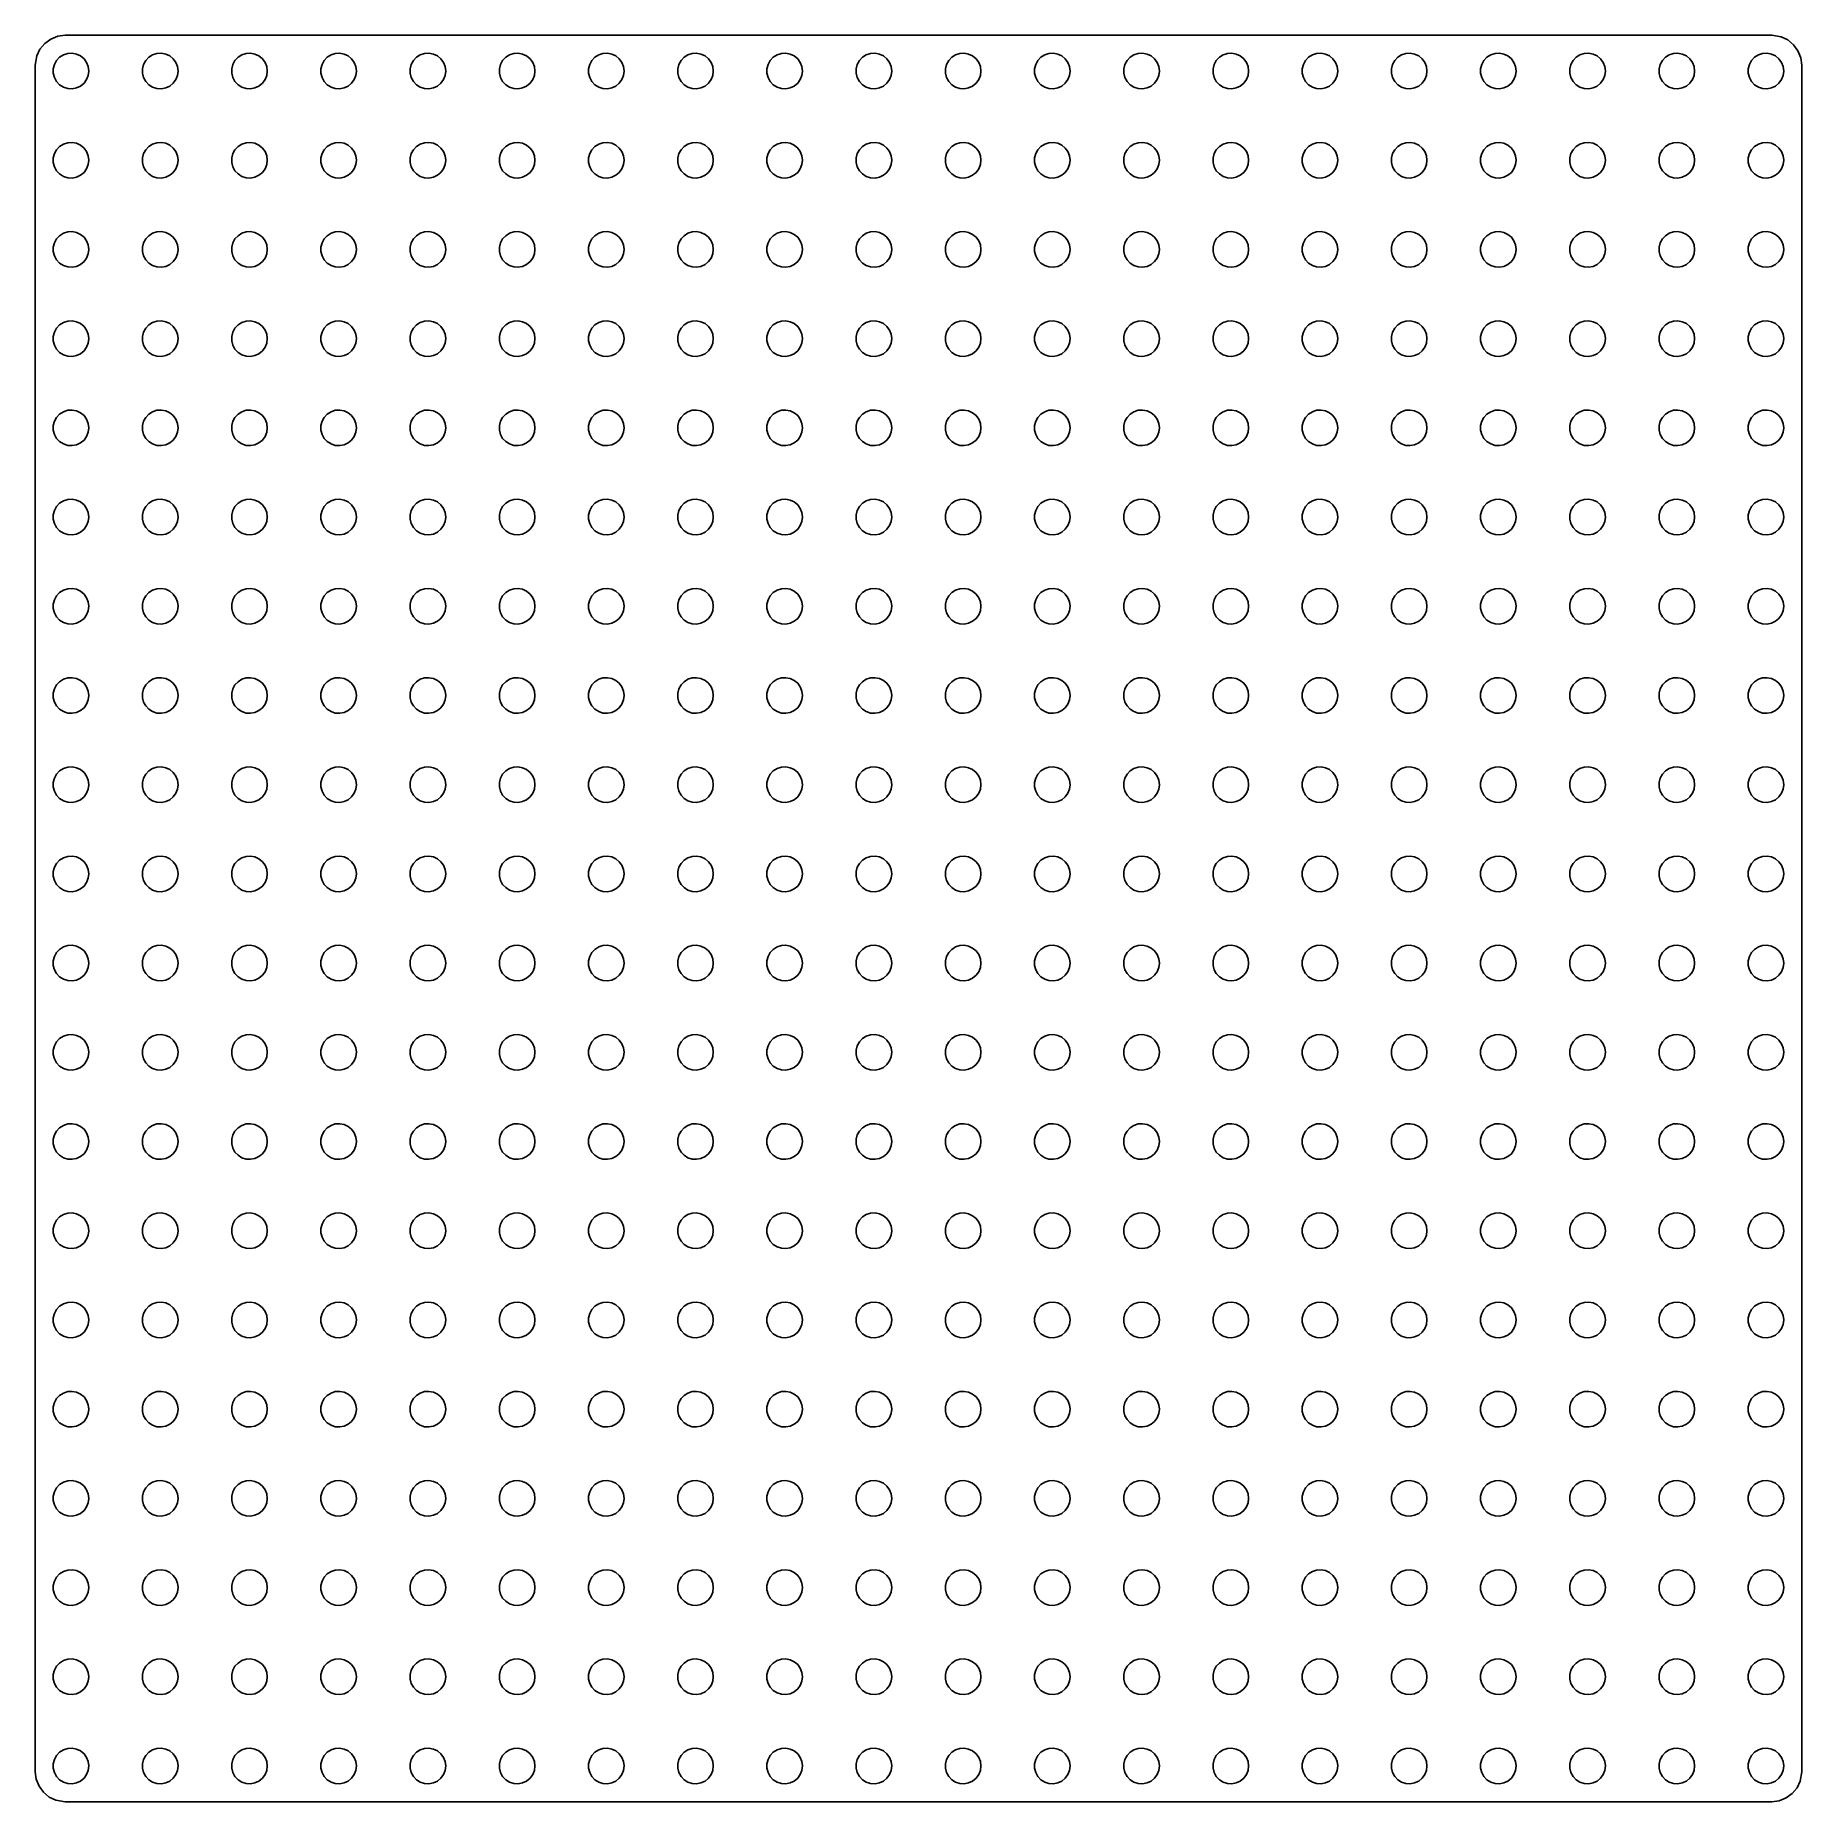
# Model space of a CAD drawing. Header units: metres. Extents: x -148 to 148, y -148 to 148.
import ezdxf

# ---------------------------------------------------------------- set-up
doc = ezdxf.new("R2010")
doc.units = ezdxf.units.M

msp = doc.modelspace()

# ---------------------------------------------------------------- linework, layer by layer
for p, q in [((-143.5, 148.5), (-144.743, 148.343)), ((143.5, 148.5), (-143.5, 148.5)), ((145.045, 148.255), (143.5, 148.5)), ((-147.722, 146.179), (-148.255, 145.045)), ((-146.923, 147.145), (-147.722, 146.179)), ((-145.909, 147.882), (-146.923, 147.145)), ((-144.743, 148.343), (-145.909, 147.882)), ((146.179, 147.722), (145.045, 148.255)), ((147.145, 146.923), (146.179, 147.722)), ((147.882, 145.909), (147.145, 146.923)), ((148.343, 144.743), (147.882, 145.909)), ((-148.255, 145.045), (-148.5, 143.5)), ((-148.5, 143.5), (-148.5, -143.5)), ((-145.476, 142.876), (-145.289, 143.604)), ((-145.476, 142.124), (-145.476, 142.876)), ((-145.289, 143.604), (-144.927, 144.263)), ((-144.927, 144.263), (-144.412, 144.812)), ((-144.412, 144.812), (-143.777, 145.214)), ((-143.777, 145.214), (-143.062, 145.447)), ((-143.062, 145.447), (-142.312, 145.494)), ((-142.312, 145.494), (-141.573, 145.353)), ((-141.573, 145.353), (-140.893, 145.033)), ((-140.893, 145.033), (-140.313, 144.554)), ((-140.313, 144.554), (-139.871, 143.945)), ((-139.871, 143.945), (-139.594, 143.246)), ((-139.594, 143.246), (-139.5, 142.5)), ((-130.476, 142.876), (-130.289, 143.604)), ((-130.476, 142.124), (-130.476, 142.876)), ((-130.289, 143.604), (-129.927, 144.263)), ((-129.927, 144.263), (-129.412, 144.812)), ((-129.412, 144.812), (-128.777, 145.214)), ((-128.777, 145.214), (-128.062, 145.447)), ((-128.062, 145.447), (-127.312, 145.494)), ((-127.312, 145.494), (-126.573, 145.353)), ((-126.573, 145.353), (-125.893, 145.033)), ((-125.893, 145.033), (-125.313, 144.554)), ((-125.313, 144.554), (-124.871, 143.945)), ((-124.871, 143.945), (-124.594, 143.246)), ((-124.594, 143.246), (-124.5, 142.5)), ((-115.476, 142.876), (-115.289, 143.604)), ((-115.476, 142.124), (-115.476, 142.876)), ((-115.289, 143.604), (-114.927, 144.263)), ((-114.927, 144.263), (-114.412, 144.812)), ((-114.412, 144.812), (-113.777, 145.214)), ((-113.777, 145.214), (-113.062, 145.447)), ((-113.062, 145.447), (-112.312, 145.494)), ((-112.312, 145.494), (-111.573, 145.353)), ((-111.573, 145.353), (-110.893, 145.033)), ((-110.893, 145.033), (-110.313, 144.554)), ((-110.313, 144.554), (-109.871, 143.945)), ((-109.871, 143.945), (-109.594, 143.246)), ((-109.594, 143.246), (-109.5, 142.5)), ((-100.476, 142.876), (-100.289, 143.604)), ((-100.476, 142.124), (-100.476, 142.876)), ((-100.289, 143.604), (-99.927, 144.263)), ((-99.927, 144.263), (-99.4123, 144.812)), ((-99.4123, 144.812), (-98.7773, 145.214)), ((-98.7773, 145.214), (-98.0621, 145.447)), ((-98.0621, 145.447), (-97.3116, 145.494)), ((-97.3116, 145.494), (-96.573, 145.353)), ((-96.573, 145.353), (-95.8925, 145.033)), ((-95.8925, 145.033), (-95.3131, 144.554)), ((-95.3131, 144.554), (-94.8711, 143.945)), ((-94.8711, 143.945), (-94.5943, 143.246)), ((-94.5943, 143.246), (-94.5, 142.5)), ((-85.4763, 142.876), (-85.2893, 143.604)), ((-85.4763, 142.124), (-85.4763, 142.876)), ((-85.2893, 143.604), (-84.927, 144.263)), ((-84.927, 144.263), (-84.4123, 144.812)), ((-84.4123, 144.812), (-83.7773, 145.214)), ((-83.7773, 145.214), (-83.0621, 145.447)), ((-83.0621, 145.447), (-82.3116, 145.494)), ((-82.3116, 145.494), (-81.573, 145.353)), ((-81.573, 145.353), (-80.8925, 145.033)), ((-80.8925, 145.033), (-80.3131, 144.554)), ((-80.3131, 144.554), (-79.8711, 143.945)), ((-79.8711, 143.945), (-79.5943, 143.246)), ((-79.5943, 143.246), (-79.5, 142.5)), ((-70.4763, 142.876), (-70.2893, 143.604)), ((-70.4763, 142.124), (-70.4763, 142.876)), ((-70.2893, 143.604), (-69.927, 144.263)), ((-69.927, 144.263), (-69.4123, 144.812)), ((-69.4123, 144.812), (-68.7773, 145.214)), ((-68.7773, 145.214), (-68.0621, 145.447)), ((-68.0621, 145.447), (-67.3116, 145.494)), ((-67.3116, 145.494), (-66.573, 145.353)), ((-66.573, 145.353), (-65.8925, 145.033)), ((-65.8925, 145.033), (-65.3131, 144.554)), ((-65.3131, 144.554), (-64.8711, 143.945)), ((-64.8711, 143.945), (-64.5943, 143.246)), ((-64.5943, 143.246), (-64.5, 142.5)), ((-55.4763, 142.876), (-55.2893, 143.604)), ((-55.4763, 142.124), (-55.4763, 142.876)), ((-55.2893, 143.604), (-54.927, 144.263)), ((-54.927, 144.263), (-54.4123, 144.812)), ((-54.4123, 144.812), (-53.7773, 145.214)), ((-53.7773, 145.214), (-53.0621, 145.447)), ((-53.0621, 145.447), (-52.3116, 145.494)), ((-52.3116, 145.494), (-51.5729, 145.353)), ((-51.5729, 145.353), (-50.8925, 145.033)), ((-50.8925, 145.033), (-50.3131, 144.554)), ((-50.3131, 144.554), (-49.8711, 143.945)), ((-49.8711, 143.945), (-49.5942, 143.246)), ((-49.5942, 143.246), (-49.5, 142.5)), ((-40.4763, 142.876), (-40.2893, 143.604)), ((-40.4763, 142.124), (-40.4763, 142.876)), ((-40.2893, 143.604), (-39.927, 144.263)), ((-39.927, 144.263), (-39.4123, 144.812)), ((-39.4123, 144.812), (-38.7773, 145.214)), ((-38.7773, 145.214), (-38.0621, 145.447)), ((-38.0621, 145.447), (-37.3116, 145.494)), ((-37.3116, 145.494), (-36.5729, 145.353)), ((-36.5729, 145.353), (-35.8925, 145.033)), ((-35.8925, 145.033), (-35.3131, 144.554)), ((-35.3131, 144.554), (-34.8711, 143.945)), ((-34.8711, 143.945), (-34.5942, 143.246)), ((-34.5942, 143.246), (-34.5, 142.5)), ((-25.4763, 142.876), (-25.2893, 143.604)), ((-25.4763, 142.124), (-25.4763, 142.876)), ((-25.2893, 143.604), (-24.927, 144.263)), ((-24.927, 144.263), (-24.4123, 144.812)), ((-24.4123, 144.812), (-23.7773, 145.214)), ((-23.7773, 145.214), (-23.0621, 145.447)), ((-23.0621, 145.447), (-22.3116, 145.494)), ((-22.3116, 145.494), (-21.5729, 145.353)), ((-21.5729, 145.353), (-20.8925, 145.033)), ((-20.8925, 145.033), (-20.3131, 144.554)), ((-20.3131, 144.554), (-19.8711, 143.945)), ((-19.8711, 143.945), (-19.5942, 143.246)), ((-19.5942, 143.246), (-19.5, 142.5)), ((-10.4763, 142.876), (-10.2893, 143.604)), ((-10.4763, 142.124), (-10.4763, 142.876)), ((-10.2893, 143.604), (-9.92705, 144.263)), ((-9.92705, 144.263), (-9.41226, 144.812)), ((-9.41226, 144.812), (-8.77733, 145.214)), ((-8.77733, 145.214), (-8.06213, 145.447)), ((-8.06213, 145.447), (-7.31161, 145.494)), ((-7.31161, 145.494), (-6.57294, 145.353)), ((-6.57294, 145.353), (-5.89252, 145.033)), ((-5.89252, 145.033), (-5.31308, 144.554)), ((-5.31308, 144.554), (-4.87108, 143.945)), ((-4.87108, 143.945), (-4.59424, 143.246)), ((-4.59424, 143.246), (-4.5, 142.5)), ((4.52365, 142.876), (4.71066, 143.604)), ((4.52365, 142.124), (4.52365, 142.876)), ((4.71066, 143.604), (5.07294, 144.263)), ((5.07294, 144.263), (5.58772, 144.812)), ((5.58772, 144.812), (6.22266, 145.214)), ((6.22266, 145.214), (6.93785, 145.447)), ((6.93785, 145.447), (7.68837, 145.494)), ((7.68837, 145.494), (8.42705, 145.353)), ((8.42705, 145.353), (9.10747, 145.033)), ((9.10747, 145.033), (9.6869, 144.554)), ((9.6869, 144.554), (10.1289, 143.945)), ((10.1289, 143.945), (10.4057, 143.246)), ((10.4057, 143.246), (10.5, 142.5)), ((19.5237, 142.876), (19.7107, 143.604)), ((19.5237, 142.124), (19.5237, 142.876)), ((19.7107, 143.604), (20.0729, 144.263)), ((20.0729, 144.263), (20.5877, 144.812)), ((20.5877, 144.812), (21.2227, 145.214)), ((21.2227, 145.214), (21.9379, 145.447)), ((21.9379, 145.447), (22.6884, 145.494)), ((22.6884, 145.494), (23.427, 145.353)), ((23.427, 145.353), (24.1075, 145.033)), ((24.1075, 145.033), (24.6869, 144.554)), ((24.6869, 144.554), (25.1289, 143.945)), ((25.1289, 143.945), (25.4057, 143.246)), ((25.4057, 143.246), (25.5, 142.5)), ((34.5237, 142.876), (34.7107, 143.604)), ((34.5237, 142.124), (34.5237, 142.876)), ((34.7107, 143.604), (35.0729, 144.263)), ((35.0729, 144.263), (35.5877, 144.812)), ((35.5877, 144.812), (36.2227, 145.214)), ((36.2227, 145.214), (36.9379, 145.447)), ((36.9379, 145.447), (37.6884, 145.494)), ((37.6884, 145.494), (38.427, 145.353)), ((38.427, 145.353), (39.1075, 145.033)), ((39.1075, 145.033), (39.6869, 144.554)), ((39.6869, 144.554), (40.1289, 143.945)), ((40.1289, 143.945), (40.4057, 143.246)), ((40.4057, 143.246), (40.5, 142.5)), ((49.5237, 142.876), (49.7107, 143.604)), ((49.5237, 142.124), (49.5237, 142.876)), ((49.7107, 143.604), (50.0729, 144.263)), ((50.0729, 144.263), (50.5877, 144.812)), ((50.5877, 144.812), (51.2227, 145.214)), ((51.2227, 145.214), (51.9379, 145.447)), ((51.9379, 145.447), (52.6884, 145.494)), ((52.6884, 145.494), (53.427, 145.353)), ((53.427, 145.353), (54.1075, 145.033)), ((54.1075, 145.033), (54.6869, 144.554)), ((54.6869, 144.554), (55.1289, 143.945)), ((55.1289, 143.945), (55.4057, 143.246)), ((55.4057, 143.246), (55.5, 142.5)), ((64.5237, 142.876), (64.7107, 143.604)), ((64.5237, 142.124), (64.5237, 142.876)), ((64.7107, 143.604), (65.073, 144.263)), ((65.073, 144.263), (65.5877, 144.812)), ((65.5877, 144.812), (66.2227, 145.214)), ((66.2227, 145.214), (66.9379, 145.447)), ((66.9379, 145.447), (67.6884, 145.494)), ((67.6884, 145.494), (68.427, 145.353)), ((68.427, 145.353), (69.1075, 145.033)), ((69.1075, 145.033), (69.6869, 144.554)), ((69.6869, 144.554), (70.1289, 143.945)), ((70.1289, 143.945), (70.4057, 143.246)), ((70.4057, 143.246), (70.5, 142.5)), ((79.5237, 142.876), (79.7107, 143.604)), ((79.5237, 142.124), (79.5237, 142.876)), ((79.7107, 143.604), (80.073, 144.263)), ((80.073, 144.263), (80.5877, 144.812)), ((80.5877, 144.812), (81.2227, 145.214)), ((81.2227, 145.214), (81.9379, 145.447)), ((81.9379, 145.447), (82.6884, 145.494)), ((82.6884, 145.494), (83.427, 145.353)), ((83.427, 145.353), (84.1075, 145.033)), ((84.1075, 145.033), (84.6869, 144.554)), ((84.6869, 144.554), (85.1289, 143.945)), ((85.1289, 143.945), (85.4057, 143.246)), ((85.4057, 143.246), (85.5, 142.5)), ((94.5237, 142.876), (94.7107, 143.604)), ((94.5237, 142.124), (94.5237, 142.876)), ((94.7107, 143.604), (95.073, 144.263)), ((95.073, 144.263), (95.5877, 144.812)), ((95.5877, 144.812), (96.2227, 145.214)), ((96.2227, 145.214), (96.9379, 145.447)), ((96.9379, 145.447), (97.6884, 145.494)), ((97.6884, 145.494), (98.427, 145.353)), ((98.427, 145.353), (99.1075, 145.033)), ((99.1075, 145.033), (99.6869, 144.554)), ((99.6869, 144.554), (100.129, 143.945)), ((100.129, 143.945), (100.406, 143.246)), ((100.406, 143.246), (100.5, 142.5)), ((109.524, 142.876), (109.711, 143.604)), ((109.524, 142.124), (109.524, 142.876)), ((109.711, 143.604), (110.073, 144.263)), ((110.073, 144.263), (110.588, 144.812)), ((110.588, 144.812), (111.223, 145.214)), ((111.223, 145.214), (111.938, 145.447)), ((111.938, 145.447), (112.688, 145.494)), ((112.688, 145.494), (113.427, 145.353)), ((113.427, 145.353), (114.107, 145.033)), ((114.107, 145.033), (114.687, 144.554)), ((114.687, 144.554), (115.129, 143.945)), ((115.129, 143.945), (115.406, 143.246)), ((115.406, 143.246), (115.5, 142.5)), ((124.524, 142.876), (124.711, 143.604)), ((124.524, 142.124), (124.524, 142.876)), ((124.711, 143.604), (125.073, 144.263)), ((125.073, 144.263), (125.588, 144.812)), ((125.588, 144.812), (126.223, 145.214)), ((126.223, 145.214), (126.938, 145.447)), ((126.938, 145.447), (127.688, 145.494)), ((127.688, 145.494), (128.427, 145.353)), ((128.427, 145.353), (129.107, 145.033)), ((129.107, 145.033), (129.687, 144.554)), ((129.687, 144.554), (130.129, 143.945)), ((130.129, 143.945), (130.406, 143.246)), ((130.406, 143.246), (130.5, 142.5)), ((139.524, 142.876), (139.711, 143.604)), ((139.524, 142.124), (139.524, 142.876)), ((139.711, 143.604), (140.073, 144.263)), ((140.073, 144.263), (140.588, 144.812)), ((140.588, 144.812), (141.223, 145.214)), ((141.223, 145.214), (141.938, 145.447)), ((141.938, 145.447), (142.688, 145.494)), ((142.688, 145.494), (143.427, 145.353)), ((143.427, 145.353), (144.107, 145.033)), ((144.107, 145.033), (144.687, 144.554)), ((144.687, 144.554), (145.129, 143.945)), ((145.129, 143.945), (145.406, 143.246)), ((145.406, 143.246), (145.5, 142.5)), ((148.5, 143.5), (148.343, 144.743)), ((148.5, -143.5), (148.5, 143.5)), ((-145.289, 141.396), (-145.476, 142.124)), ((-144.927, 140.737), (-145.289, 141.396)), ((-144.412, 140.188), (-144.927, 140.737)), ((-143.777, 139.786), (-144.412, 140.188)), ((-143.062, 139.553), (-143.777, 139.786)), ((-141.573, 139.647), (-142.312, 139.506)), ((-140.893, 139.967), (-141.573, 139.647)), ((-140.313, 140.446), (-140.893, 139.967)), ((-139.871, 141.055), (-140.313, 140.446)), ((-139.594, 141.754), (-139.871, 141.055)), ((-139.5, 142.5), (-139.594, 141.754)), ((-130.289, 141.396), (-130.476, 142.124)), ((-129.927, 140.737), (-130.289, 141.396)), ((-129.412, 140.188), (-129.927, 140.737)), ((-128.777, 139.786), (-129.412, 140.188)), ((-128.062, 139.553), (-128.777, 139.786)), ((-126.573, 139.647), (-127.312, 139.506)), ((-125.893, 139.967), (-126.573, 139.647)), ((-125.313, 140.446), (-125.893, 139.967)), ((-124.871, 141.055), (-125.313, 140.446)), ((-124.594, 141.754), (-124.871, 141.055)), ((-124.5, 142.5), (-124.594, 141.754)), ((-115.289, 141.396), (-115.476, 142.124)), ((-114.927, 140.737), (-115.289, 141.396)), ((-114.412, 140.188), (-114.927, 140.737)), ((-113.777, 139.786), (-114.412, 140.188)), ((-113.062, 139.553), (-113.777, 139.786)), ((-111.573, 139.647), (-112.312, 139.506)), ((-110.893, 139.967), (-111.573, 139.647)), ((-110.313, 140.446), (-110.893, 139.967)), ((-109.871, 141.055), (-110.313, 140.446)), ((-109.594, 141.754), (-109.871, 141.055)), ((-109.5, 142.5), (-109.594, 141.754)), ((-100.289, 141.396), (-100.476, 142.124)), ((-99.927, 140.737), (-100.289, 141.396)), ((-99.4123, 140.188), (-99.927, 140.737)), ((-98.7773, 139.786), (-99.4123, 140.188)), ((-98.0621, 139.553), (-98.7773, 139.786)), ((-96.573, 139.647), (-97.3116, 139.506)), ((-95.8925, 139.967), (-96.573, 139.647)), ((-95.3131, 140.446), (-95.8925, 139.967)), ((-94.8711, 141.055), (-95.3131, 140.446)), ((-94.5943, 141.754), (-94.8711, 141.055)), ((-94.5, 142.5), (-94.5943, 141.754)), ((-85.2893, 141.396), (-85.4763, 142.124)), ((-84.927, 140.737), (-85.2893, 141.396)), ((-84.4123, 140.188), (-84.927, 140.737)), ((-83.7773, 139.786), (-84.4123, 140.188)), ((-83.0621, 139.553), (-83.7773, 139.786)), ((-81.573, 139.647), (-82.3116, 139.506)), ((-80.8925, 139.967), (-81.573, 139.647)), ((-80.3131, 140.446), (-80.8925, 139.967)), ((-79.8711, 141.055), (-80.3131, 140.446)), ((-79.5943, 141.754), (-79.8711, 141.055)), ((-79.5, 142.5), (-79.5943, 141.754)), ((-70.2893, 141.396), (-70.4763, 142.124)), ((-69.927, 140.737), (-70.2893, 141.396)), ((-69.4123, 140.188), (-69.927, 140.737)), ((-68.7773, 139.786), (-69.4123, 140.188)), ((-68.0621, 139.553), (-68.7773, 139.786)), ((-66.573, 139.647), (-67.3116, 139.506)), ((-65.8925, 139.967), (-66.573, 139.647)), ((-65.3131, 140.446), (-65.8925, 139.967)), ((-64.8711, 141.055), (-65.3131, 140.446)), ((-64.5943, 141.754), (-64.8711, 141.055)), ((-64.5, 142.5), (-64.5943, 141.754)), ((-55.2893, 141.396), (-55.4763, 142.124)), ((-54.927, 140.737), (-55.2893, 141.396)), ((-54.4123, 140.188), (-54.927, 140.737)), ((-53.7773, 139.786), (-54.4123, 140.188)), ((-53.0621, 139.553), (-53.7773, 139.786)), ((-51.5729, 139.647), (-52.3116, 139.506)), ((-50.8925, 139.967), (-51.5729, 139.647)), ((-50.3131, 140.446), (-50.8925, 139.967)), ((-49.8711, 141.055), (-50.3131, 140.446)), ((-49.5942, 141.754), (-49.8711, 141.055)), ((-49.5, 142.5), (-49.5942, 141.754)), ((-40.2893, 141.396), (-40.4763, 142.124)), ((-39.927, 140.737), (-40.2893, 141.396)), ((-39.4123, 140.188), (-39.927, 140.737)), ((-38.7773, 139.786), (-39.4123, 140.188)), ((-38.0621, 139.553), (-38.7773, 139.786)), ((-36.5729, 139.647), (-37.3116, 139.506)), ((-35.8925, 139.967), (-36.5729, 139.647)), ((-35.3131, 140.446), (-35.8925, 139.967)), ((-34.8711, 141.055), (-35.3131, 140.446)), ((-34.5942, 141.754), (-34.8711, 141.055)), ((-34.5, 142.5), (-34.5942, 141.754)), ((-25.2893, 141.396), (-25.4763, 142.124)), ((-24.927, 140.737), (-25.2893, 141.396)), ((-24.4123, 140.188), (-24.927, 140.737)), ((-23.7773, 139.786), (-24.4123, 140.188)), ((-23.0621, 139.553), (-23.7773, 139.786)), ((-21.5729, 139.647), (-22.3116, 139.506)), ((-20.8925, 139.967), (-21.5729, 139.647)), ((-20.3131, 140.446), (-20.8925, 139.967)), ((-19.8711, 141.055), (-20.3131, 140.446)), ((-19.5942, 141.754), (-19.8711, 141.055)), ((-19.5, 142.5), (-19.5942, 141.754)), ((-10.2893, 141.396), (-10.4763, 142.124)), ((-9.92705, 140.737), (-10.2893, 141.396)), ((-9.41226, 140.188), (-9.92705, 140.737)), ((-8.77733, 139.786), (-9.41226, 140.188)), ((-8.06213, 139.553), (-8.77733, 139.786)), ((-6.57294, 139.647), (-7.31161, 139.506)), ((-5.89252, 139.967), (-6.57294, 139.647)), ((-5.31308, 140.446), (-5.89252, 139.967)), ((-4.87108, 141.055), (-5.31308, 140.446)), ((-4.59424, 141.754), (-4.87108, 141.055)), ((-4.5, 142.5), (-4.59424, 141.754)), ((4.71066, 141.396), (4.52365, 142.124)), ((5.07294, 140.737), (4.71066, 141.396)), ((5.58772, 140.188), (5.07294, 140.737)), ((6.22266, 139.786), (5.58772, 140.188)), ((6.93785, 139.553), (6.22266, 139.786)), ((8.42705, 139.647), (7.68837, 139.506)), ((9.10747, 139.967), (8.42705, 139.647)), ((9.6869, 140.446), (9.10747, 139.967)), ((10.1289, 141.055), (9.6869, 140.446)), ((10.4057, 141.754), (10.1289, 141.055)), ((10.5, 142.5), (10.4057, 141.754)), ((19.7107, 141.396), (19.5237, 142.124)), ((20.0729, 140.737), (19.7107, 141.396)), ((20.5877, 140.188), (20.0729, 140.737)), ((21.2227, 139.786), (20.5877, 140.188)), ((21.9379, 139.553), (21.2227, 139.786)), ((23.427, 139.647), (22.6884, 139.506)), ((24.1075, 139.967), (23.427, 139.647)), ((24.6869, 140.446), (24.1075, 139.967)), ((25.1289, 141.055), (24.6869, 140.446)), ((25.4057, 141.754), (25.1289, 141.055)), ((25.5, 142.5), (25.4057, 141.754)), ((34.7107, 141.396), (34.5237, 142.124)), ((35.0729, 140.737), (34.7107, 141.396)), ((35.5877, 140.188), (35.0729, 140.737)), ((36.2227, 139.786), (35.5877, 140.188)), ((36.9379, 139.553), (36.2227, 139.786)), ((38.427, 139.647), (37.6884, 139.506)), ((39.1075, 139.967), (38.427, 139.647)), ((39.6869, 140.446), (39.1075, 139.967)), ((40.1289, 141.055), (39.6869, 140.446)), ((40.4057, 141.754), (40.1289, 141.055)), ((40.5, 142.5), (40.4057, 141.754)), ((49.7107, 141.396), (49.5237, 142.124)), ((50.0729, 140.737), (49.7107, 141.396)), ((50.5877, 140.188), (50.0729, 140.737)), ((51.2227, 139.786), (50.5877, 140.188)), ((51.9379, 139.553), (51.2227, 139.786)), ((53.427, 139.647), (52.6884, 139.506)), ((54.1075, 139.967), (53.427, 139.647)), ((54.6869, 140.446), (54.1075, 139.967)), ((55.1289, 141.055), (54.6869, 140.446)), ((55.4057, 141.754), (55.1289, 141.055)), ((55.5, 142.5), (55.4057, 141.754)), ((64.7107, 141.396), (64.5237, 142.124)), ((65.073, 140.737), (64.7107, 141.396)), ((65.5877, 140.188), (65.073, 140.737)), ((66.2227, 139.786), (65.5877, 140.188)), ((66.9379, 139.553), (66.2227, 139.786)), ((68.427, 139.647), (67.6884, 139.506)), ((69.1075, 139.967), (68.427, 139.647)), ((69.6869, 140.446), (69.1075, 139.967)), ((70.1289, 141.055), (69.6869, 140.446)), ((70.4057, 141.754), (70.1289, 141.055)), ((70.5, 142.5), (70.4057, 141.754)), ((79.7107, 141.396), (79.5237, 142.124)), ((80.073, 140.737), (79.7107, 141.396)), ((80.5877, 140.188), (80.073, 140.737)), ((81.2227, 139.786), (80.5877, 140.188)), ((81.9379, 139.553), (81.2227, 139.786)), ((83.427, 139.647), (82.6884, 139.506)), ((84.1075, 139.967), (83.427, 139.647)), ((84.6869, 140.446), (84.1075, 139.967)), ((85.1289, 141.055), (84.6869, 140.446)), ((85.4057, 141.754), (85.1289, 141.055)), ((85.5, 142.5), (85.4057, 141.754)), ((94.7107, 141.396), (94.5237, 142.124)), ((95.073, 140.737), (94.7107, 141.396)), ((95.5877, 140.188), (95.073, 140.737)), ((96.2227, 139.786), (95.5877, 140.188)), ((96.9379, 139.553), (96.2227, 139.786)), ((98.427, 139.647), (97.6884, 139.506)), ((99.1075, 139.967), (98.427, 139.647)), ((99.6869, 140.446), (99.1075, 139.967)), ((100.129, 141.055), (99.6869, 140.446)), ((100.406, 141.754), (100.129, 141.055)), ((100.5, 142.5), (100.406, 141.754)), ((109.711, 141.396), (109.524, 142.124)), ((110.073, 140.737), (109.711, 141.396)), ((110.588, 140.188), (110.073, 140.737)), ((111.223, 139.786), (110.588, 140.188)), ((111.938, 139.553), (111.223, 139.786)), ((113.427, 139.647), (112.688, 139.506)), ((114.107, 139.967), (113.427, 139.647)), ((114.687, 140.446), (114.107, 139.967)), ((115.129, 141.055), (114.687, 140.446)), ((115.406, 141.754), (115.129, 141.055)), ((115.5, 142.5), (115.406, 141.754)), ((124.711, 141.396), (124.524, 142.124)), ((125.073, 140.737), (124.711, 141.396)), ((125.588, 140.188), (125.073, 140.737)), ((126.223, 139.786), (125.588, 140.188)), ((126.938, 139.553), (126.223, 139.786)), ((128.427, 139.647), (127.688, 139.506)), ((129.107, 139.967), (128.427, 139.647)), ((129.687, 140.446), (129.107, 139.967)), ((130.129, 141.055), (129.687, 140.446)), ((130.406, 141.754), (130.129, 141.055)), ((130.5, 142.5), (130.406, 141.754)), ((139.711, 141.396), (139.524, 142.124)), ((140.073, 140.737), (139.711, 141.396)), ((140.588, 140.188), (140.073, 140.737)), ((141.223, 139.786), (140.588, 140.188)), ((141.938, 139.553), (141.223, 139.786)), ((143.427, 139.647), (142.688, 139.506)), ((144.107, 139.967), (143.427, 139.647)), ((144.687, 140.446), (144.107, 139.967)), ((145.129, 141.055), (144.687, 140.446)), ((145.406, 141.754), (145.129, 141.055)), ((145.5, 142.5), (145.406, 141.754)), ((-142.312, 139.506), (-143.062, 139.553)), ((-127.312, 139.506), (-128.062, 139.553)), ((-112.312, 139.506), (-113.062, 139.553)), ((-97.3116, 139.506), (-98.0621, 139.553)), ((-82.3116, 139.506), (-83.0621, 139.553)), ((-67.3116, 139.506), (-68.0621, 139.553)), ((-52.3116, 139.506), (-53.0621, 139.553)), ((-37.3116, 139.506), (-38.0621, 139.553)), ((-22.3116, 139.506), (-23.0621, 139.553)), ((-7.31161, 139.506), (-8.06213, 139.553)), ((7.68837, 139.506), (6.93785, 139.553)), ((22.6884, 139.506), (21.9379, 139.553)), ((37.6884, 139.506), (36.9379, 139.553)), ((52.6884, 139.506), (51.9379, 139.553)), ((67.6884, 139.506), (66.9379, 139.553)), ((82.6884, 139.506), (81.9379, 139.553)), ((97.6884, 139.506), (96.9379, 139.553)), ((112.688, 139.506), (111.938, 139.553)), ((127.688, 139.506), (126.938, 139.553)), ((142.688, 139.506), (141.938, 139.553)), ((-145.476, 127.876), (-145.289, 128.604)), ((-145.476, 127.124), (-145.476, 127.876)), ((-145.289, 128.604), (-144.927, 129.263)), ((-144.927, 129.263), (-144.412, 129.812)), ((-144.412, 129.812), (-143.777, 130.214)), ((-143.777, 130.214), (-143.062, 130.447)), ((-143.062, 130.447), (-142.312, 130.494)), ((-142.312, 130.494), (-141.573, 130.353)), ((-141.573, 130.353), (-140.893, 130.033)), ((-140.893, 130.033), (-140.313, 129.554)), ((-140.313, 129.554), (-139.871, 128.945)), ((-139.871, 128.945), (-139.594, 128.246)), ((-139.594, 128.246), (-139.5, 127.5)), ((-130.476, 127.876), (-130.289, 128.604)), ((-130.476, 127.124), (-130.476, 127.876)), ((-130.289, 128.604), (-129.927, 129.263)), ((-129.927, 129.263), (-129.412, 129.812)), ((-129.412, 129.812), (-128.777, 130.214)), ((-128.777, 130.214), (-128.062, 130.447)), ((-128.062, 130.447), (-127.312, 130.494)), ((-127.312, 130.494), (-126.573, 130.353)), ((-126.573, 130.353), (-125.893, 130.033)), ((-125.893, 130.033), (-125.313, 129.554)), ((-125.313, 129.554), (-124.871, 128.945)), ((-124.871, 128.945), (-124.594, 128.246)), ((-124.594, 128.246), (-124.5, 127.5)), ((-115.476, 127.876), (-115.289, 128.604)), ((-115.476, 127.124), (-115.476, 127.876)), ((-115.289, 128.604), (-114.927, 129.263)), ((-114.927, 129.263), (-114.412, 129.812)), ((-114.412, 129.812), (-113.777, 130.214)), ((-113.777, 130.214), (-113.062, 130.447)), ((-113.062, 130.447), (-112.312, 130.494)), ((-112.312, 130.494), (-111.573, 130.353)), ((-111.573, 130.353), (-110.893, 130.033)), ((-110.893, 130.033), (-110.313, 129.554)), ((-110.313, 129.554), (-109.871, 128.945)), ((-109.871, 128.945), (-109.594, 128.246)), ((-109.594, 128.246), (-109.5, 127.5)), ((-100.476, 127.876), (-100.289, 128.604)), ((-100.476, 127.124), (-100.476, 127.876)), ((-100.289, 128.604), (-99.927, 129.263)), ((-99.927, 129.263), (-99.4123, 129.812)), ((-99.4123, 129.812), (-98.7773, 130.214)), ((-98.7773, 130.214), (-98.0621, 130.447)), ((-98.0621, 130.447), (-97.3116, 130.494)), ((-97.3116, 130.494), (-96.573, 130.353)), ((-96.573, 130.353), (-95.8925, 130.033)), ((-95.8925, 130.033), (-95.3131, 129.554)), ((-95.3131, 129.554), (-94.8711, 128.945)), ((-94.8711, 128.945), (-94.5943, 128.246)), ((-94.5943, 128.246), (-94.5, 127.5)), ((-85.4763, 127.876), (-85.2893, 128.604)), ((-85.4763, 127.124), (-85.4763, 127.876)), ((-85.2893, 128.604), (-84.927, 129.263)), ((-84.927, 129.263), (-84.4123, 129.812)), ((-84.4123, 129.812), (-83.7773, 130.214)), ((-83.7773, 130.214), (-83.0621, 130.447)), ((-83.0621, 130.447), (-82.3116, 130.494)), ((-82.3116, 130.494), (-81.573, 130.353)), ((-81.573, 130.353), (-80.8925, 130.033)), ((-80.8925, 130.033), (-80.3131, 129.554)), ((-80.3131, 129.554), (-79.8711, 128.945)), ((-79.8711, 128.945), (-79.5943, 128.246)), ((-79.5943, 128.246), (-79.5, 127.5)), ((-70.4763, 127.876), (-70.2893, 128.604)), ((-70.4763, 127.124), (-70.4763, 127.876)), ((-70.2893, 128.604), (-69.927, 129.263)), ((-69.927, 129.263), (-69.4123, 129.812)), ((-69.4123, 129.812), (-68.7773, 130.214)), ((-68.7773, 130.214), (-68.0621, 130.447)), ((-68.0621, 130.447), (-67.3116, 130.494)), ((-67.3116, 130.494), (-66.573, 130.353)), ((-66.573, 130.353), (-65.8925, 130.033)), ((-65.8925, 130.033), (-65.3131, 129.554)), ((-65.3131, 129.554), (-64.8711, 128.945)), ((-64.8711, 128.945), (-64.5943, 128.246)), ((-64.5943, 128.246), (-64.5, 127.5)), ((-55.4763, 127.876), (-55.2893, 128.604)), ((-55.4763, 127.124), (-55.4763, 127.876)), ((-55.2893, 128.604), (-54.927, 129.263)), ((-54.927, 129.263), (-54.4123, 129.812)), ((-54.4123, 129.812), (-53.7773, 130.214)), ((-53.7773, 130.214), (-53.0621, 130.447)), ((-53.0621, 130.447), (-52.3116, 130.494)), ((-52.3116, 130.494), (-51.5729, 130.353)), ((-51.5729, 130.353), (-50.8925, 130.033)), ((-50.8925, 130.033), (-50.3131, 129.554)), ((-50.3131, 129.554), (-49.8711, 128.945)), ((-49.8711, 128.945), (-49.5942, 128.246)), ((-49.5942, 128.246), (-49.5, 127.5)), ((-40.4763, 127.876), (-40.2893, 128.604)), ((-40.4763, 127.124), (-40.4763, 127.876)), ((-40.2893, 128.604), (-39.927, 129.263)), ((-39.927, 129.263), (-39.4123, 129.812)), ((-39.4123, 129.812), (-38.7773, 130.214)), ((-38.7773, 130.214), (-38.0621, 130.447)), ((-38.0621, 130.447), (-37.3116, 130.494)), ((-37.3116, 130.494), (-36.5729, 130.353)), ((-36.5729, 130.353), (-35.8925, 130.033)), ((-35.8925, 130.033), (-35.3131, 129.554)), ((-35.3131, 129.554), (-34.8711, 128.945)), ((-34.8711, 128.945), (-34.5942, 128.246)), ((-34.5942, 128.246), (-34.5, 127.5)), ((-25.4763, 127.876), (-25.2893, 128.604)), ((-25.4763, 127.124), (-25.4763, 127.876)), ((-25.2893, 128.604), (-24.927, 129.263)), ((-24.927, 129.263), (-24.4123, 129.812)), ((-24.4123, 129.812), (-23.7773, 130.214)), ((-23.7773, 130.214), (-23.0621, 130.447)), ((-23.0621, 130.447), (-22.3116, 130.494)), ((-22.3116, 130.494), (-21.5729, 130.353)), ((-21.5729, 130.353), (-20.8925, 130.033)), ((-20.8925, 130.033), (-20.3131, 129.554)), ((-20.3131, 129.554), (-19.8711, 128.945)), ((-19.8711, 128.945), (-19.5942, 128.246)), ((-19.5942, 128.246), (-19.5, 127.5)), ((-10.4763, 127.876), (-10.2893, 128.604)), ((-10.4763, 127.124), (-10.4763, 127.876)), ((-10.2893, 128.604), (-9.92705, 129.263)), ((-9.92705, 129.263), (-9.41226, 129.812)), ((-9.41226, 129.812), (-8.77733, 130.214)), ((-8.77733, 130.214), (-8.06213, 130.447)), ((-8.06213, 130.447), (-7.31161, 130.494)), ((-7.31161, 130.494), (-6.57294, 130.353)), ((-6.57294, 130.353), (-5.89252, 130.033)), ((-5.89252, 130.033), (-5.31308, 129.554)), ((-5.31308, 129.554), (-4.87108, 128.945)), ((-4.87108, 128.945), (-4.59424, 128.246)), ((-4.59424, 128.246), (-4.5, 127.5)), ((4.52365, 127.876), (4.71066, 128.604)), ((4.52365, 127.124), (4.52365, 127.876)), ((4.71066, 128.604), (5.07294, 129.263)), ((5.07294, 129.263), (5.58772, 129.812)), ((5.58772, 129.812), (6.22266, 130.214)), ((6.22266, 130.214), (6.93785, 130.447)), ((6.93785, 130.447), (7.68837, 130.494)), ((7.68837, 130.494), (8.42705, 130.353)), ((8.42705, 130.353), (9.10747, 130.033)), ((9.10747, 130.033), (9.6869, 129.554)), ((9.6869, 129.554), (10.1289, 128.945)), ((10.1289, 128.945), (10.4057, 128.246)), ((10.4057, 128.246), (10.5, 127.5)), ((19.5237, 127.876), (19.7107, 128.604)), ((19.5237, 127.124), (19.5237, 127.876)), ((19.7107, 128.604), (20.0729, 129.263)), ((20.0729, 129.263), (20.5877, 129.812)), ((20.5877, 129.812), (21.2227, 130.214)), ((21.2227, 130.214), (21.9379, 130.447)), ((21.9379, 130.447), (22.6884, 130.494)), ((22.6884, 130.494), (23.427, 130.353)), ((23.427, 130.353), (24.1075, 130.033)), ((24.1075, 130.033), (24.6869, 129.554)), ((24.6869, 129.554), (25.1289, 128.945)), ((25.1289, 128.945), (25.4057, 128.246)), ((25.4057, 128.246), (25.5, 127.5)), ((34.5237, 127.876), (34.7107, 128.604)), ((34.5237, 127.124), (34.5237, 127.876)), ((34.7107, 128.604), (35.0729, 129.263)), ((35.0729, 129.263), (35.5877, 129.812)), ((35.5877, 129.812), (36.2227, 130.214)), ((36.2227, 130.214), (36.9379, 130.447)), ((36.9379, 130.447), (37.6884, 130.494)), ((37.6884, 130.494), (38.427, 130.353)), ((38.427, 130.353), (39.1075, 130.033)), ((39.1075, 130.033), (39.6869, 129.554)), ((39.6869, 129.554), (40.1289, 128.945)), ((40.1289, 128.945), (40.4057, 128.246)), ((40.4057, 128.246), (40.5, 127.5)), ((49.5237, 127.876), (49.7107, 128.604)), ((49.5237, 127.124), (49.5237, 127.876)), ((49.7107, 128.604), (50.0729, 129.263)), ((50.0729, 129.263), (50.5877, 129.812)), ((50.5877, 129.812), (51.2227, 130.214)), ((51.2227, 130.214), (51.9379, 130.447)), ((51.9379, 130.447), (52.6884, 130.494)), ((52.6884, 130.494), (53.427, 130.353)), ((53.427, 130.353), (54.1075, 130.033)), ((54.1075, 130.033), (54.6869, 129.554)), ((54.6869, 129.554), (55.1289, 128.945)), ((55.1289, 128.945), (55.4057, 128.246)), ((55.4057, 128.246), (55.5, 127.5)), ((64.5237, 127.876), (64.7107, 128.604)), ((64.5237, 127.124), (64.5237, 127.876)), ((64.7107, 128.604), (65.073, 129.263)), ((65.073, 129.263), (65.5877, 129.812)), ((65.5877, 129.812), (66.2227, 130.214)), ((66.2227, 130.214), (66.9379, 130.447)), ((66.9379, 130.447), (67.6884, 130.494)), ((67.6884, 130.494), (68.427, 130.353)), ((68.427, 130.353), (69.1075, 130.033)), ((69.1075, 130.033), (69.6869, 129.554)), ((69.6869, 129.554), (70.1289, 128.945)), ((70.1289, 128.945), (70.4057, 128.246)), ((70.4057, 128.246), (70.5, 127.5)), ((79.5237, 127.876), (79.7107, 128.604)), ((79.5237, 127.124), (79.5237, 127.876)), ((79.7107, 128.604), (80.073, 129.263)), ((80.073, 129.263), (80.5877, 129.812)), ((80.5877, 129.812), (81.2227, 130.214)), ((81.2227, 130.214), (81.9379, 130.447)), ((81.9379, 130.447), (82.6884, 130.494)), ((82.6884, 130.494), (83.427, 130.353)), ((83.427, 130.353), (84.1075, 130.033)), ((84.1075, 130.033), (84.6869, 129.554)), ((84.6869, 129.554), (85.1289, 128.945)), ((85.1289, 128.945), (85.4057, 128.246)), ((85.4057, 128.246), (85.5, 127.5)), ((94.5237, 127.876), (94.7107, 128.604)), ((94.5237, 127.124), (94.5237, 127.876)), ((94.7107, 128.604), (95.073, 129.263)), ((95.073, 129.263), (95.5877, 129.812)), ((95.5877, 129.812), (96.2227, 130.214)), ((96.2227, 130.214), (96.9379, 130.447)), ((96.9379, 130.447), (97.6884, 130.494)), ((97.6884, 130.494), (98.427, 130.353)), ((98.427, 130.353), (99.1075, 130.033)), ((99.1075, 130.033), (99.6869, 129.554)), ((99.6869, 129.554), (100.129, 128.945)), ((100.129, 128.945), (100.406, 128.246)), ((100.406, 128.246), (100.5, 127.5)), ((109.524, 127.876), (109.711, 128.604)), ((109.524, 127.124), (109.524, 127.876)), ((109.711, 128.604), (110.073, 129.263)), ((110.073, 129.263), (110.588, 129.812)), ((110.588, 129.812), (111.223, 130.214)), ((111.223, 130.214), (111.938, 130.447)), ((111.938, 130.447), (112.688, 130.494)), ((112.688, 130.494), (113.427, 130.353)), ((113.427, 130.353), (114.107, 130.033)), ((114.107, 130.033), (114.687, 129.554)), ((114.687, 129.554), (115.129, 128.945)), ((115.129, 128.945), (115.406, 128.246)), ((115.406, 128.246), (115.5, 127.5)), ((124.524, 127.876), (124.711, 128.604)), ((124.524, 127.124), (124.524, 127.876)), ((124.711, 128.604), (125.073, 129.263)), ((125.073, 129.263), (125.588, 129.812)), ((125.588, 129.812), (126.223, 130.214)), ((126.223, 130.214), (126.938, 130.447)), ((126.938, 130.447), (127.688, 130.494)), ((127.688, 130.494), (128.427, 130.353)), ((128.427, 130.353), (129.107, 130.033)), ((129.107, 130.033), (129.687, 129.554)), ((129.687, 129.554), (130.129, 128.945)), ((130.129, 128.945), (130.406, 128.246)), ((130.406, 128.246), (130.5, 127.5)), ((139.524, 127.876), (139.711, 128.604)), ((139.524, 127.124), (139.524, 127.876)), ((139.711, 128.604), (140.073, 129.263)), ((140.073, 129.263), (140.588, 129.812)), ((140.588, 129.812), (141.223, 130.214)), ((141.223, 130.214), (141.938, 130.447)), ((141.938, 130.447), (142.688, 130.494)), ((142.688, 130.494), (143.427, 130.353)), ((143.427, 130.353), (144.107, 130.033)), ((144.107, 130.033), (144.687, 129.554)), ((144.687, 129.554), (145.129, 128.945)), ((145.129, 128.945), (145.406, 128.246)), ((145.406, 128.246), (145.5, 127.5)), ((-145.289, 126.396), (-145.476, 127.124)), ((-144.927, 125.737), (-145.289, 126.396)), ((-144.412, 125.188), (-144.927, 125.737)), ((-143.777, 124.786), (-144.412, 125.188)), ((-143.062, 124.553), (-143.777, 124.786)), ((-140.893, 124.967), (-141.573, 124.647)), ((-140.313, 125.446), (-140.893, 124.967)), ((-139.871, 126.055), (-140.313, 125.446)), ((-139.594, 126.754), (-139.871, 126.055)), ((-139.5, 127.5), (-139.594, 126.754)), ((-130.289, 126.396), (-130.476, 127.124)), ((-129.927, 125.737), (-130.289, 126.396)), ((-129.412, 125.188), (-129.927, 125.737)), ((-128.777, 124.786), (-129.412, 125.188)), ((-128.062, 124.553), (-128.777, 124.786)), ((-125.893, 124.967), (-126.573, 124.647)), ((-125.313, 125.446), (-125.893, 124.967)), ((-124.871, 126.055), (-125.313, 125.446)), ((-124.594, 126.754), (-124.871, 126.055)), ((-124.5, 127.5), (-124.594, 126.754)), ((-115.289, 126.396), (-115.476, 127.124)), ((-114.927, 125.737), (-115.289, 126.396)), ((-114.412, 125.188), (-114.927, 125.737)), ((-113.777, 124.786), (-114.412, 125.188)), ((-113.062, 124.553), (-113.777, 124.786)), ((-110.893, 124.967), (-111.573, 124.647)), ((-110.313, 125.446), (-110.893, 124.967)), ((-109.871, 126.055), (-110.313, 125.446)), ((-109.594, 126.754), (-109.871, 126.055)), ((-109.5, 127.5), (-109.594, 126.754)), ((-100.289, 126.396), (-100.476, 127.124)), ((-99.927, 125.737), (-100.289, 126.396)), ((-99.4123, 125.188), (-99.927, 125.737)), ((-98.7773, 124.786), (-99.4123, 125.188)), ((-98.0621, 124.553), (-98.7773, 124.786)), ((-95.8925, 124.967), (-96.573, 124.647)), ((-95.3131, 125.446), (-95.8925, 124.967)), ((-94.8711, 126.055), (-95.3131, 125.446)), ((-94.5943, 126.754), (-94.8711, 126.055)), ((-94.5, 127.5), (-94.5943, 126.754)), ((-85.2893, 126.396), (-85.4763, 127.124)), ((-84.927, 125.737), (-85.2893, 126.396)), ((-84.4123, 125.188), (-84.927, 125.737)), ((-83.7773, 124.786), (-84.4123, 125.188)), ((-83.0621, 124.553), (-83.7773, 124.786)), ((-80.8925, 124.967), (-81.573, 124.647)), ((-80.3131, 125.446), (-80.8925, 124.967)), ((-79.8711, 126.055), (-80.3131, 125.446)), ((-79.5943, 126.754), (-79.8711, 126.055)), ((-79.5, 127.5), (-79.5943, 126.754)), ((-70.2893, 126.396), (-70.4763, 127.124)), ((-69.927, 125.737), (-70.2893, 126.396)), ((-69.4123, 125.188), (-69.927, 125.737)), ((-68.7773, 124.786), (-69.4123, 125.188)), ((-68.0621, 124.553), (-68.7773, 124.786)), ((-65.8925, 124.967), (-66.573, 124.647)), ((-65.3131, 125.446), (-65.8925, 124.967)), ((-64.8711, 126.055), (-65.3131, 125.446)), ((-64.5943, 126.754), (-64.8711, 126.055)), ((-64.5, 127.5), (-64.5943, 126.754)), ((-55.2893, 126.396), (-55.4763, 127.124)), ((-54.927, 125.737), (-55.2893, 126.396)), ((-54.4123, 125.188), (-54.927, 125.737)), ((-53.7773, 124.786), (-54.4123, 125.188)), ((-53.0621, 124.553), (-53.7773, 124.786)), ((-50.8925, 124.967), (-51.5729, 124.647)), ((-50.3131, 125.446), (-50.8925, 124.967)), ((-49.8711, 126.055), (-50.3131, 125.446)), ((-49.5942, 126.754), (-49.8711, 126.055)), ((-49.5, 127.5), (-49.5942, 126.754)), ((-40.2893, 126.396), (-40.4763, 127.124)), ((-39.927, 125.737), (-40.2893, 126.396)), ((-39.4123, 125.188), (-39.927, 125.737)), ((-38.7773, 124.786), (-39.4123, 125.188)), ((-38.0621, 124.553), (-38.7773, 124.786)), ((-35.8925, 124.967), (-36.5729, 124.647)), ((-35.3131, 125.446), (-35.8925, 124.967)), ((-34.8711, 126.055), (-35.3131, 125.446)), ((-34.5942, 126.754), (-34.8711, 126.055)), ((-34.5, 127.5), (-34.5942, 126.754)), ((-25.2893, 126.396), (-25.4763, 127.124)), ((-24.927, 125.737), (-25.2893, 126.396)), ((-24.4123, 125.188), (-24.927, 125.737)), ((-23.7773, 124.786), (-24.4123, 125.188)), ((-23.0621, 124.553), (-23.7773, 124.786)), ((-20.8925, 124.967), (-21.5729, 124.647)), ((-20.3131, 125.446), (-20.8925, 124.967)), ((-19.8711, 126.055), (-20.3131, 125.446)), ((-19.5942, 126.754), (-19.8711, 126.055)), ((-19.5, 127.5), (-19.5942, 126.754)), ((-10.2893, 126.396), (-10.4763, 127.124)), ((-9.92705, 125.737), (-10.2893, 126.396)), ((-9.41226, 125.188), (-9.92705, 125.737)), ((-8.77733, 124.786), (-9.41226, 125.188)), ((-8.06213, 124.553), (-8.77733, 124.786)), ((-5.89252, 124.967), (-6.57294, 124.647)), ((-5.31308, 125.446), (-5.89252, 124.967)), ((-4.87108, 126.055), (-5.31308, 125.446)), ((-4.59424, 126.754), (-4.87108, 126.055)), ((-4.5, 127.5), (-4.59424, 126.754)), ((4.71066, 126.396), (4.52365, 127.124)), ((5.07294, 125.737), (4.71066, 126.396)), ((5.58772, 125.188), (5.07294, 125.737)), ((6.22266, 124.786), (5.58772, 125.188)), ((6.93785, 124.553), (6.22266, 124.786)), ((9.10747, 124.967), (8.42705, 124.647)), ((9.6869, 125.446), (9.10747, 124.967)), ((10.1289, 126.055), (9.6869, 125.446)), ((10.4057, 126.754), (10.1289, 126.055)), ((10.5, 127.5), (10.4057, 126.754)), ((19.7107, 126.396), (19.5237, 127.124)), ((20.0729, 125.737), (19.7107, 126.396)), ((20.5877, 125.188), (20.0729, 125.737)), ((21.2227, 124.786), (20.5877, 125.188)), ((21.9379, 124.553), (21.2227, 124.786)), ((24.1075, 124.967), (23.427, 124.647)), ((24.6869, 125.446), (24.1075, 124.967)), ((25.1289, 126.055), (24.6869, 125.446)), ((25.4057, 126.754), (25.1289, 126.055)), ((25.5, 127.5), (25.4057, 126.754)), ((34.7107, 126.396), (34.5237, 127.124)), ((35.0729, 125.737), (34.7107, 126.396)), ((35.5877, 125.188), (35.0729, 125.737)), ((36.2227, 124.786), (35.5877, 125.188)), ((36.9379, 124.553), (36.2227, 124.786)), ((39.1075, 124.967), (38.427, 124.647)), ((39.6869, 125.446), (39.1075, 124.967)), ((40.1289, 126.055), (39.6869, 125.446)), ((40.4057, 126.754), (40.1289, 126.055)), ((40.5, 127.5), (40.4057, 126.754)), ((49.7107, 126.396), (49.5237, 127.124)), ((50.0729, 125.737), (49.7107, 126.396)), ((50.5877, 125.188), (50.0729, 125.737)), ((51.2227, 124.786), (50.5877, 125.188)), ((51.9379, 124.553), (51.2227, 124.786)), ((54.1075, 124.967), (53.427, 124.647)), ((54.6869, 125.446), (54.1075, 124.967)), ((55.1289, 126.055), (54.6869, 125.446)), ((55.4057, 126.754), (55.1289, 126.055)), ((55.5, 127.5), (55.4057, 126.754)), ((64.7107, 126.396), (64.5237, 127.124)), ((65.073, 125.737), (64.7107, 126.396)), ((65.5877, 125.188), (65.073, 125.737)), ((66.2227, 124.786), (65.5877, 125.188)), ((66.9379, 124.553), (66.2227, 124.786)), ((69.1075, 124.967), (68.427, 124.647)), ((69.6869, 125.446), (69.1075, 124.967)), ((70.1289, 126.055), (69.6869, 125.446)), ((70.4057, 126.754), (70.1289, 126.055)), ((70.5, 127.5), (70.4057, 126.754)), ((79.7107, 126.396), (79.5237, 127.124)), ((80.073, 125.737), (79.7107, 126.396)), ((80.5877, 125.188), (80.073, 125.737)), ((81.2227, 124.786), (80.5877, 125.188)), ((81.9379, 124.553), (81.2227, 124.786)), ((84.1075, 124.967), (83.427, 124.647)), ((84.6869, 125.446), (84.1075, 124.967)), ((85.1289, 126.055), (84.6869, 125.446)), ((85.4057, 126.754), (85.1289, 126.055)), ((85.5, 127.5), (85.4057, 126.754)), ((94.7107, 126.396), (94.5237, 127.124)), ((95.073, 125.737), (94.7107, 126.396)), ((95.5877, 125.188), (95.073, 125.737)), ((96.2227, 124.786), (95.5877, 125.188)), ((96.9379, 124.553), (96.2227, 124.786)), ((99.1075, 124.967), (98.427, 124.647)), ((99.6869, 125.446), (99.1075, 124.967)), ((100.129, 126.055), (99.6869, 125.446)), ((100.406, 126.754), (100.129, 126.055)), ((100.5, 127.5), (100.406, 126.754)), ((109.711, 126.396), (109.524, 127.124)), ((110.073, 125.737), (109.711, 126.396)), ((110.588, 125.188), (110.073, 125.737)), ((111.223, 124.786), (110.588, 125.188)), ((111.938, 124.553), (111.223, 124.786)), ((114.107, 124.967), (113.427, 124.647)), ((114.687, 125.446), (114.107, 124.967)), ((115.129, 126.055), (114.687, 125.446)), ((115.406, 126.754), (115.129, 126.055)), ((115.5, 127.5), (115.406, 126.754)), ((124.711, 126.396), (124.524, 127.124)), ((125.073, 125.737), (124.711, 126.396)), ((125.588, 125.188), (125.073, 125.737)), ((126.223, 124.786), (125.588, 125.188)), ((126.938, 124.553), (126.223, 124.786)), ((129.107, 124.967), (128.427, 124.647)), ((129.687, 125.446), (129.107, 124.967)), ((130.129, 126.055), (129.687, 125.446)), ((130.406, 126.754), (130.129, 126.055)), ((130.5, 127.5), (130.406, 126.754)), ((139.711, 126.396), (139.524, 127.124)), ((140.073, 125.737), (139.711, 126.396)), ((140.588, 125.188), (140.073, 125.737)), ((141.223, 124.786), (140.588, 125.188)), ((141.938, 124.553), (141.223, 124.786)), ((144.107, 124.967), (143.427, 124.647)), ((144.687, 125.446), (144.107, 124.967)), ((145.129, 126.055), (144.687, 125.446)), ((145.406, 126.754), (145.129, 126.055)), ((145.5, 127.5), (145.406, 126.754)), ((-142.312, 124.506), (-143.062, 124.553)), ((-141.573, 124.647), (-142.312, 124.506)), ((-127.312, 124.506), (-128.062, 124.553)), ((-126.573, 124.647), (-127.312, 124.506)), ((-112.312, 124.506), (-113.062, 124.553)), ((-111.573, 124.647), (-112.312, 124.506)), ((-97.3116, 124.506), (-98.0621, 124.553)), ((-96.573, 124.647), (-97.3116, 124.506)), ((-82.3116, 124.506), (-83.0621, 124.553)), ((-81.573, 124.647), (-82.3116, 124.506)), ((-67.3116, 124.506), (-68.0621, 124.553)), ((-66.573, 124.647), (-67.3116, 124.506)), ((-52.3116, 124.506), (-53.0621, 124.553)), ((-51.5729, 124.647), (-52.3116, 124.506)), ((-37.3116, 124.506), (-38.0621, 124.553)), ((-36.5729, 124.647), (-37.3116, 124.506)), ((-22.3116, 124.506), (-23.0621, 124.553)), ((-21.5729, 124.647), (-22.3116, 124.506)), ((-7.31161, 124.506), (-8.06213, 124.553)), ((-6.57294, 124.647), (-7.31161, 124.506)), ((7.68837, 124.506), (6.93785, 124.553)), ((8.42705, 124.647), (7.68837, 124.506)), ((22.6884, 124.506), (21.9379, 124.553)), ((23.427, 124.647), (22.6884, 124.506)), ((37.6884, 124.506), (36.9379, 124.553)), ((38.427, 124.647), (37.6884, 124.506)), ((52.6884, 124.506), (51.9379, 124.553)), ((53.427, 124.647), (52.6884, 124.506)), ((67.6884, 124.506), (66.9379, 124.553)), ((68.427, 124.647), (67.6884, 124.506)), ((82.6884, 124.506), (81.9379, 124.553)), ((83.427, 124.647), (82.6884, 124.506)), ((97.6884, 124.506), (96.9379, 124.553)), ((98.427, 124.647), (97.6884, 124.506)), ((112.688, 124.506), (111.938, 124.553)), ((113.427, 124.647), (112.688, 124.506)), ((127.688, 124.506), (126.938, 124.553)), ((128.427, 124.647), (127.688, 124.506)), ((142.688, 124.506), (141.938, 124.553)), ((143.427, 124.647), (142.688, 124.506)), ((-145.476, 112.876), (-145.289, 113.604)), ((-145.476, 112.124), (-145.476, 112.876)), ((-145.289, 113.604), (-144.927, 114.263)), ((-144.927, 114.263), (-144.412, 114.812)), ((-144.412, 114.812), (-143.777, 115.214)), ((-143.777, 115.214), (-143.062, 115.447)), ((-143.062, 115.447), (-142.312, 115.494)), ((-142.312, 115.494), (-141.573, 115.353)), ((-141.573, 115.353), (-140.893, 115.033)), ((-140.893, 115.033), (-140.313, 114.554)), ((-140.313, 114.554), (-139.871, 113.945)), ((-139.871, 113.945), (-139.594, 113.246)), ((-139.594, 113.246), (-139.5, 112.5)), ((-130.476, 112.876), (-130.289, 113.604)), ((-130.476, 112.124), (-130.476, 112.876)), ((-130.289, 113.604), (-129.927, 114.263)), ((-129.927, 114.263), (-129.412, 114.812)), ((-129.412, 114.812), (-128.777, 115.214)), ((-128.777, 115.214), (-128.062, 115.447)), ((-128.062, 115.447), (-127.312, 115.494)), ((-127.312, 115.494), (-126.573, 115.353)), ((-126.573, 115.353), (-125.893, 115.033)), ((-125.893, 115.033), (-125.313, 114.554)), ((-125.313, 114.554), (-124.871, 113.945)), ((-124.871, 113.945), (-124.594, 113.246)), ((-124.594, 113.246), (-124.5, 112.5)), ((-115.476, 112.876), (-115.289, 113.604)), ((-115.476, 112.124), (-115.476, 112.876)), ((-115.289, 113.604), (-114.927, 114.263)), ((-114.927, 114.263), (-114.412, 114.812)), ((-114.412, 114.812), (-113.777, 115.214)), ((-113.777, 115.214), (-113.062, 115.447)), ((-113.062, 115.447), (-112.312, 115.494)), ((-112.312, 115.494), (-111.573, 115.353)), ((-111.573, 115.353), (-110.893, 115.033)), ((-110.893, 115.033), (-110.313, 114.554)), ((-110.313, 114.554), (-109.871, 113.945)), ((-109.871, 113.945), (-109.594, 113.246)), ((-109.594, 113.246), (-109.5, 112.5)), ((-100.476, 112.876), (-100.289, 113.604)), ((-100.476, 112.124), (-100.476, 112.876)), ((-100.289, 113.604), (-99.927, 114.263)), ((-99.927, 114.263), (-99.4123, 114.812)), ((-99.4123, 114.812), (-98.7773, 115.214)), ((-98.7773, 115.214), (-98.0621, 115.447)), ((-98.0621, 115.447), (-97.3116, 115.494)), ((-97.3116, 115.494), (-96.573, 115.353)), ((-96.573, 115.353), (-95.8925, 115.033)), ((-95.8925, 115.033), (-95.3131, 114.554)), ((-95.3131, 114.554), (-94.8711, 113.945)), ((-94.8711, 113.945), (-94.5943, 113.246)), ((-94.5943, 113.246), (-94.5, 112.5)), ((-85.4763, 112.876), (-85.2893, 113.604)), ((-85.4763, 112.124), (-85.4763, 112.876)), ((-85.2893, 113.604), (-84.927, 114.263)), ((-84.927, 114.263), (-84.4123, 114.812)), ((-84.4123, 114.812), (-83.7773, 115.214)), ((-83.7773, 115.214), (-83.0621, 115.447)), ((-83.0621, 115.447), (-82.3116, 115.494)), ((-82.3116, 115.494), (-81.573, 115.353)), ((-81.573, 115.353), (-80.8925, 115.033)), ((-80.8925, 115.033), (-80.3131, 114.554)), ((-80.3131, 114.554), (-79.8711, 113.945)), ((-79.8711, 113.945), (-79.5943, 113.246)), ((-79.5943, 113.246), (-79.5, 112.5)), ((-70.4763, 112.876), (-70.2893, 113.604)), ((-70.4763, 112.124), (-70.4763, 112.876)), ((-70.2893, 113.604), (-69.927, 114.263)), ((-69.927, 114.263), (-69.4123, 114.812)), ((-69.4123, 114.812), (-68.7773, 115.214)), ((-68.7773, 115.214), (-68.0621, 115.447)), ((-68.0621, 115.447), (-67.3116, 115.494)), ((-67.3116, 115.494), (-66.573, 115.353)), ((-66.573, 115.353), (-65.8925, 115.033)), ((-65.8925, 115.033), (-65.3131, 114.554)), ((-65.3131, 114.554), (-64.8711, 113.945)), ((-64.8711, 113.945), (-64.5943, 113.246)), ((-64.5943, 113.246), (-64.5, 112.5)), ((-55.4763, 112.876), (-55.2893, 113.604)), ((-55.4763, 112.124), (-55.4763, 112.876)), ((-55.2893, 113.604), (-54.927, 114.263)), ((-54.927, 114.263), (-54.4123, 114.812)), ((-54.4123, 114.812), (-53.7773, 115.214)), ((-53.7773, 115.214), (-53.0621, 115.447)), ((-53.0621, 115.447), (-52.3116, 115.494)), ((-52.3116, 115.494), (-51.5729, 115.353)), ((-51.5729, 115.353), (-50.8925, 115.033)), ((-50.8925, 115.033), (-50.3131, 114.554)), ((-50.3131, 114.554), (-49.8711, 113.945)), ((-49.8711, 113.945), (-49.5942, 113.246)), ((-49.5942, 113.246), (-49.5, 112.5)), ((-40.4763, 112.876), (-40.2893, 113.604)), ((-40.4763, 112.124), (-40.4763, 112.876)), ((-40.2893, 113.604), (-39.927, 114.263)), ((-39.927, 114.263), (-39.4123, 114.812)), ((-39.4123, 114.812), (-38.7773, 115.214)), ((-38.7773, 115.214), (-38.0621, 115.447)), ((-38.0621, 115.447), (-37.3116, 115.494)), ((-37.3116, 115.494), (-36.5729, 115.353)), ((-36.5729, 115.353), (-35.8925, 115.033)), ((-35.8925, 115.033), (-35.3131, 114.554)), ((-35.3131, 114.554), (-34.8711, 113.945)), ((-34.8711, 113.945), (-34.5942, 113.246)), ((-34.5942, 113.246), (-34.5, 112.5)), ((-25.4763, 112.876), (-25.2893, 113.604)), ((-25.4763, 112.124), (-25.4763, 112.876)), ((-25.2893, 113.604), (-24.927, 114.263)), ((-24.927, 114.263), (-24.4123, 114.812)), ((-24.4123, 114.812), (-23.7773, 115.214)), ((-23.7773, 115.214), (-23.0621, 115.447)), ((-23.0621, 115.447), (-22.3116, 115.494)), ((-22.3116, 115.494), (-21.5729, 115.353)), ((-21.5729, 115.353), (-20.8925, 115.033)), ((-20.8925, 115.033), (-20.3131, 114.554)), ((-20.3131, 114.554), (-19.8711, 113.945)), ((-19.8711, 113.945), (-19.5942, 113.246)), ((-19.5942, 113.246), (-19.5, 112.5)), ((-10.4763, 112.876), (-10.2893, 113.604)), ((-10.4763, 112.124), (-10.4763, 112.876)), ((-10.2893, 113.604), (-9.92705, 114.263)), ((-9.92705, 114.263), (-9.41226, 114.812)), ((-9.41226, 114.812), (-8.77733, 115.214)), ((-8.77733, 115.214), (-8.06213, 115.447)), ((-8.06213, 115.447), (-7.31161, 115.494)), ((-7.31161, 115.494), (-6.57294, 115.353)), ((-6.57294, 115.353), (-5.89252, 115.033)), ((-5.89252, 115.033), (-5.31308, 114.554)), ((-5.31308, 114.554), (-4.87108, 113.945)), ((-4.87108, 113.945), (-4.59424, 113.246)), ((-4.59424, 113.246), (-4.5, 112.5)), ((4.52365, 112.876), (4.71066, 113.604)), ((4.52365, 112.124), (4.52365, 112.876)), ((4.71066, 113.604), (5.07294, 114.263)), ((5.07294, 114.263), (5.58772, 114.812)), ((5.58772, 114.812), (6.22266, 115.214)), ((6.22266, 115.214), (6.93785, 115.447)), ((6.93785, 115.447), (7.68837, 115.494)), ((7.68837, 115.494), (8.42705, 115.353)), ((8.42705, 115.353), (9.10747, 115.033)), ((9.10747, 115.033), (9.6869, 114.554)), ((9.6869, 114.554), (10.1289, 113.945)), ((10.1289, 113.945), (10.4057, 113.246)), ((10.4057, 113.246), (10.5, 112.5)), ((19.5237, 112.876), (19.7107, 113.604)), ((19.5237, 112.124), (19.5237, 112.876)), ((19.7107, 113.604), (20.0729, 114.263)), ((20.0729, 114.263), (20.5877, 114.812)), ((20.5877, 114.812), (21.2227, 115.214)), ((21.2227, 115.214), (21.9379, 115.447)), ((21.9379, 115.447), (22.6884, 115.494)), ((22.6884, 115.494), (23.427, 115.353)), ((23.427, 115.353), (24.1075, 115.033)), ((24.1075, 115.033), (24.6869, 114.554)), ((24.6869, 114.554), (25.1289, 113.945)), ((25.1289, 113.945), (25.4057, 113.246)), ((25.4057, 113.246), (25.5, 112.5)), ((34.5237, 112.876), (34.7107, 113.604)), ((34.5237, 112.124), (34.5237, 112.876)), ((34.7107, 113.604), (35.0729, 114.263)), ((35.0729, 114.263), (35.5877, 114.812)), ((35.5877, 114.812), (36.2227, 115.214)), ((36.2227, 115.214), (36.9379, 115.447)), ((36.9379, 115.447), (37.6884, 115.494)), ((37.6884, 115.494), (38.427, 115.353)), ((38.427, 115.353), (39.1075, 115.033)), ((39.1075, 115.033), (39.6869, 114.554)), ((39.6869, 114.554), (40.1289, 113.945)), ((40.1289, 113.945), (40.4057, 113.246)), ((40.4057, 113.246), (40.5, 112.5)), ((49.5237, 112.876), (49.7107, 113.604)), ((49.5237, 112.124), (49.5237, 112.876)), ((49.7107, 113.604), (50.0729, 114.263)), ((50.0729, 114.263), (50.5877, 114.812)), ((50.5877, 114.812), (51.2227, 115.214)), ((51.2227, 115.214), (51.9379, 115.447)), ((51.9379, 115.447), (52.6884, 115.494)), ((52.6884, 115.494), (53.427, 115.353)), ((53.427, 115.353), (54.1075, 115.033)), ((54.1075, 115.033), (54.6869, 114.554)), ((54.6869, 114.554), (55.1289, 113.945)), ((55.1289, 113.945), (55.4057, 113.246)), ((55.4057, 113.246), (55.5, 112.5)), ((64.5237, 112.876), (64.7107, 113.604)), ((64.5237, 112.124), (64.5237, 112.876)), ((64.7107, 113.604), (65.073, 114.263)), ((65.073, 114.263), (65.5877, 114.812)), ((65.5877, 114.812), (66.2227, 115.214)), ((66.2227, 115.214), (66.9379, 115.447)), ((66.9379, 115.447), (67.6884, 115.494)), ((67.6884, 115.494), (68.427, 115.353)), ((68.427, 115.353), (69.1075, 115.033)), ((69.1075, 115.033), (69.6869, 114.554)), ((69.6869, 114.554), (70.1289, 113.945)), ((70.1289, 113.945), (70.4057, 113.246)), ((70.4057, 113.246), (70.5, 112.5)), ((79.5237, 112.876), (79.7107, 113.604)), ((79.5237, 112.124), (79.5237, 112.876)), ((79.7107, 113.604), (80.073, 114.263)), ((80.073, 114.263), (80.5877, 114.812)), ((80.5877, 114.812), (81.2227, 115.214)), ((81.2227, 115.214), (81.9379, 115.447)), ((81.9379, 115.447), (82.6884, 115.494)), ((82.6884, 115.494), (83.427, 115.353)), ((83.427, 115.353), (84.1075, 115.033)), ((84.1075, 115.033), (84.6869, 114.554)), ((84.6869, 114.554), (85.1289, 113.945)), ((85.1289, 113.945), (85.4057, 113.246)), ((85.4057, 113.246), (85.5, 112.5)), ((94.5237, 112.876), (94.7107, 113.604)), ((94.5237, 112.124), (94.5237, 112.876)), ((94.7107, 113.604), (95.073, 114.263)), ((95.073, 114.263), (95.5877, 114.812)), ((95.5877, 114.812), (96.2227, 115.214)), ((96.2227, 115.214), (96.9379, 115.447)), ((96.9379, 115.447), (97.6884, 115.494)), ((97.6884, 115.494), (98.427, 115.353)), ((98.427, 115.353), (99.1075, 115.033)), ((99.1075, 115.033), (99.6869, 114.554)), ((99.6869, 114.554), (100.129, 113.945)), ((100.129, 113.945), (100.406, 113.246)), ((100.406, 113.246), (100.5, 112.5)), ((109.524, 112.876), (109.711, 113.604)), ((109.524, 112.124), (109.524, 112.876)), ((109.711, 113.604), (110.073, 114.263)), ((110.073, 114.263), (110.588, 114.812)), ((110.588, 114.812), (111.223, 115.214)), ((111.223, 115.214), (111.938, 115.447)), ((111.938, 115.447), (112.688, 115.494)), ((112.688, 115.494), (113.427, 115.353)), ((113.427, 115.353), (114.107, 115.033)), ((114.107, 115.033), (114.687, 114.554)), ((114.687, 114.554), (115.129, 113.945)), ((115.129, 113.945), (115.406, 113.246)), ((115.406, 113.246), (115.5, 112.5)), ((124.524, 112.876), (124.711, 113.604)), ((124.524, 112.124), (124.524, 112.876)), ((124.711, 113.604), (125.073, 114.263)), ((125.073, 114.263), (125.588, 114.812)), ((125.588, 114.812), (126.223, 115.214)), ((126.223, 115.214), (126.938, 115.447)), ((126.938, 115.447), (127.688, 115.494)), ((127.688, 115.494), (128.427, 115.353)), ((128.427, 115.353), (129.107, 115.033)), ((129.107, 115.033), (129.687, 114.554)), ((129.687, 114.554), (130.129, 113.945)), ((130.129, 113.945), (130.406, 113.246)), ((130.406, 113.246), (130.5, 112.5)), ((139.524, 112.876), (139.711, 113.604)), ((139.524, 112.124), (139.524, 112.876)), ((139.711, 113.604), (140.073, 114.263)), ((140.073, 114.263), (140.588, 114.812)), ((140.588, 114.812), (141.223, 115.214)), ((141.223, 115.214), (141.938, 115.447)), ((141.938, 115.447), (142.688, 115.494)), ((142.688, 115.494), (143.427, 115.353)), ((143.427, 115.353), (144.107, 115.033)), ((144.107, 115.033), (144.687, 114.554)), ((144.687, 114.554), (145.129, 113.945)), ((145.129, 113.945), (145.406, 113.246)), ((145.406, 113.246), (145.5, 112.5)), ((-145.289, 111.396), (-145.476, 112.124)), ((-144.927, 110.737), (-145.289, 111.396)), ((-144.412, 110.188), (-144.927, 110.737)), ((-143.777, 109.786), (-144.412, 110.188)), ((-140.893, 109.967), (-141.573, 109.647)), ((-140.313, 110.446), (-140.893, 109.967)), ((-139.871, 111.055), (-140.313, 110.446)), ((-139.594, 111.754), (-139.871, 111.055)), ((-139.5, 112.5), (-139.594, 111.754)), ((-130.289, 111.396), (-130.476, 112.124)), ((-129.927, 110.737), (-130.289, 111.396)), ((-129.412, 110.188), (-129.927, 110.737)), ((-128.777, 109.786), (-129.412, 110.188)), ((-125.893, 109.967), (-126.573, 109.647)), ((-125.313, 110.446), (-125.893, 109.967)), ((-124.871, 111.055), (-125.313, 110.446)), ((-124.594, 111.754), (-124.871, 111.055)), ((-124.5, 112.5), (-124.594, 111.754)), ((-115.289, 111.396), (-115.476, 112.124)), ((-114.927, 110.737), (-115.289, 111.396)), ((-114.412, 110.188), (-114.927, 110.737)), ((-113.777, 109.786), (-114.412, 110.188)), ((-110.893, 109.967), (-111.573, 109.647)), ((-110.313, 110.446), (-110.893, 109.967)), ((-109.871, 111.055), (-110.313, 110.446)), ((-109.594, 111.754), (-109.871, 111.055)), ((-109.5, 112.5), (-109.594, 111.754)), ((-100.289, 111.396), (-100.476, 112.124)), ((-99.927, 110.737), (-100.289, 111.396)), ((-99.4123, 110.188), (-99.927, 110.737)), ((-98.7773, 109.786), (-99.4123, 110.188)), ((-95.8925, 109.967), (-96.573, 109.647)), ((-95.3131, 110.446), (-95.8925, 109.967)), ((-94.8711, 111.055), (-95.3131, 110.446)), ((-94.5943, 111.754), (-94.8711, 111.055)), ((-94.5, 112.5), (-94.5943, 111.754)), ((-85.2893, 111.396), (-85.4763, 112.124)), ((-84.927, 110.737), (-85.2893, 111.396)), ((-84.4123, 110.188), (-84.927, 110.737)), ((-83.7773, 109.786), (-84.4123, 110.188)), ((-80.8925, 109.967), (-81.573, 109.647)), ((-80.3131, 110.446), (-80.8925, 109.967)), ((-79.8711, 111.055), (-80.3131, 110.446)), ((-79.5943, 111.754), (-79.8711, 111.055)), ((-79.5, 112.5), (-79.5943, 111.754)), ((-70.2893, 111.396), (-70.4763, 112.124)), ((-69.927, 110.737), (-70.2893, 111.396)), ((-69.4123, 110.188), (-69.927, 110.737)), ((-68.7773, 109.786), (-69.4123, 110.188)), ((-65.8925, 109.967), (-66.573, 109.647)), ((-65.3131, 110.446), (-65.8925, 109.967)), ((-64.8711, 111.055), (-65.3131, 110.446)), ((-64.5943, 111.754), (-64.8711, 111.055)), ((-64.5, 112.5), (-64.5943, 111.754)), ((-55.2893, 111.396), (-55.4763, 112.124)), ((-54.927, 110.737), (-55.2893, 111.396)), ((-54.4123, 110.188), (-54.927, 110.737)), ((-53.7773, 109.786), (-54.4123, 110.188)), ((-50.8925, 109.967), (-51.5729, 109.647)), ((-50.3131, 110.446), (-50.8925, 109.967)), ((-49.8711, 111.055), (-50.3131, 110.446)), ((-49.5942, 111.754), (-49.8711, 111.055)), ((-49.5, 112.5), (-49.5942, 111.754)), ((-40.2893, 111.396), (-40.4763, 112.124)), ((-39.927, 110.737), (-40.2893, 111.396)), ((-39.4123, 110.188), (-39.927, 110.737)), ((-38.7773, 109.786), (-39.4123, 110.188)), ((-35.8925, 109.967), (-36.5729, 109.647)), ((-35.3131, 110.446), (-35.8925, 109.967)), ((-34.8711, 111.055), (-35.3131, 110.446)), ((-34.5942, 111.754), (-34.8711, 111.055)), ((-34.5, 112.5), (-34.5942, 111.754)), ((-25.2893, 111.396), (-25.4763, 112.124)), ((-24.927, 110.737), (-25.2893, 111.396)), ((-24.4123, 110.188), (-24.927, 110.737)), ((-23.7773, 109.786), (-24.4123, 110.188)), ((-20.8925, 109.967), (-21.5729, 109.647)), ((-20.3131, 110.446), (-20.8925, 109.967)), ((-19.8711, 111.055), (-20.3131, 110.446)), ((-19.5942, 111.754), (-19.8711, 111.055)), ((-19.5, 112.5), (-19.5942, 111.754)), ((-10.2893, 111.396), (-10.4763, 112.124)), ((-9.92705, 110.737), (-10.2893, 111.396)), ((-9.41226, 110.188), (-9.92705, 110.737)), ((-8.77733, 109.786), (-9.41226, 110.188)), ((-5.89252, 109.967), (-6.57294, 109.647)), ((-5.31308, 110.446), (-5.89252, 109.967)), ((-4.87108, 111.055), (-5.31308, 110.446)), ((-4.59424, 111.754), (-4.87108, 111.055)), ((-4.5, 112.5), (-4.59424, 111.754)), ((4.71066, 111.396), (4.52365, 112.124)), ((5.07294, 110.737), (4.71066, 111.396)), ((5.58772, 110.188), (5.07294, 110.737)), ((6.22266, 109.786), (5.58772, 110.188)), ((9.10747, 109.967), (8.42705, 109.647)), ((9.6869, 110.446), (9.10747, 109.967)), ((10.1289, 111.055), (9.6869, 110.446)), ((10.4057, 111.754), (10.1289, 111.055)), ((10.5, 112.5), (10.4057, 111.754)), ((19.7107, 111.396), (19.5237, 112.124)), ((20.0729, 110.737), (19.7107, 111.396)), ((20.5877, 110.188), (20.0729, 110.737)), ((21.2227, 109.786), (20.5877, 110.188)), ((24.1075, 109.967), (23.427, 109.647)), ((24.6869, 110.446), (24.1075, 109.967)), ((25.1289, 111.055), (24.6869, 110.446)), ((25.4057, 111.754), (25.1289, 111.055)), ((25.5, 112.5), (25.4057, 111.754)), ((34.7107, 111.396), (34.5237, 112.124)), ((35.0729, 110.737), (34.7107, 111.396)), ((35.5877, 110.188), (35.0729, 110.737)), ((36.2227, 109.786), (35.5877, 110.188)), ((39.1075, 109.967), (38.427, 109.647)), ((39.6869, 110.446), (39.1075, 109.967)), ((40.1289, 111.055), (39.6869, 110.446)), ((40.4057, 111.754), (40.1289, 111.055)), ((40.5, 112.5), (40.4057, 111.754)), ((49.7107, 111.396), (49.5237, 112.124)), ((50.0729, 110.737), (49.7107, 111.396)), ((50.5877, 110.188), (50.0729, 110.737)), ((51.2227, 109.786), (50.5877, 110.188)), ((54.1075, 109.967), (53.427, 109.647)), ((54.6869, 110.446), (54.1075, 109.967)), ((55.1289, 111.055), (54.6869, 110.446)), ((55.4057, 111.754), (55.1289, 111.055)), ((55.5, 112.5), (55.4057, 111.754)), ((64.7107, 111.396), (64.5237, 112.124)), ((65.073, 110.737), (64.7107, 111.396)), ((65.5877, 110.188), (65.073, 110.737)), ((66.2227, 109.786), (65.5877, 110.188)), ((69.1075, 109.967), (68.427, 109.647)), ((69.6869, 110.446), (69.1075, 109.967)), ((70.1289, 111.055), (69.6869, 110.446)), ((70.4057, 111.754), (70.1289, 111.055)), ((70.5, 112.5), (70.4057, 111.754)), ((79.7107, 111.396), (79.5237, 112.124)), ((80.073, 110.737), (79.7107, 111.396)), ((80.5877, 110.188), (80.073, 110.737)), ((81.2227, 109.786), (80.5877, 110.188)), ((84.1075, 109.967), (83.427, 109.647)), ((84.6869, 110.446), (84.1075, 109.967)), ((85.1289, 111.055), (84.6869, 110.446)), ((85.4057, 111.754), (85.1289, 111.055)), ((85.5, 112.5), (85.4057, 111.754)), ((94.7107, 111.396), (94.5237, 112.124)), ((95.073, 110.737), (94.7107, 111.396)), ((95.5877, 110.188), (95.073, 110.737)), ((96.2227, 109.786), (95.5877, 110.188)), ((99.1075, 109.967), (98.427, 109.647)), ((99.6869, 110.446), (99.1075, 109.967)), ((100.129, 111.055), (99.6869, 110.446)), ((100.406, 111.754), (100.129, 111.055)), ((100.5, 112.5), (100.406, 111.754)), ((109.711, 111.396), (109.524, 112.124)), ((110.073, 110.737), (109.711, 111.396)), ((110.588, 110.188), (110.073, 110.737)), ((111.223, 109.786), (110.588, 110.188)), ((114.107, 109.967), (113.427, 109.647)), ((114.687, 110.446), (114.107, 109.967)), ((115.129, 111.055), (114.687, 110.446)), ((115.406, 111.754), (115.129, 111.055)), ((115.5, 112.5), (115.406, 111.754)), ((124.711, 111.396), (124.524, 112.124)), ((125.073, 110.737), (124.711, 111.396)), ((125.588, 110.188), (125.073, 110.737)), ((126.223, 109.786), (125.588, 110.188)), ((129.107, 109.967), (128.427, 109.647)), ((129.687, 110.446), (129.107, 109.967)), ((130.129, 111.055), (129.687, 110.446)), ((130.406, 111.754), (130.129, 111.055)), ((130.5, 112.5), (130.406, 111.754)), ((139.711, 111.396), (139.524, 112.124)), ((140.073, 110.737), (139.711, 111.396)), ((140.588, 110.188), (140.073, 110.737)), ((141.223, 109.786), (140.588, 110.188)), ((144.107, 109.967), (143.427, 109.647)), ((144.687, 110.446), (144.107, 109.967)), ((145.129, 111.055), (144.687, 110.446)), ((145.406, 111.754), (145.129, 111.055)), ((145.5, 112.5), (145.406, 111.754)), ((-143.062, 109.553), (-143.777, 109.786)), ((-142.312, 109.506), (-143.062, 109.553)), ((-141.573, 109.647), (-142.312, 109.506)), ((-128.062, 109.553), (-128.777, 109.786)), ((-127.312, 109.506), (-128.062, 109.553)), ((-126.573, 109.647), (-127.312, 109.506)), ((-113.062, 109.553), (-113.777, 109.786)), ((-112.312, 109.506), (-113.062, 109.553)), ((-111.573, 109.647), (-112.312, 109.506)), ((-98.0621, 109.553), (-98.7773, 109.786)), ((-97.3116, 109.506), (-98.0621, 109.553)), ((-96.573, 109.647), (-97.3116, 109.506)), ((-83.0621, 109.553), (-83.7773, 109.786)), ((-82.3116, 109.506), (-83.0621, 109.553)), ((-81.573, 109.647), (-82.3116, 109.506)), ((-68.0621, 109.553), (-68.7773, 109.786)), ((-67.3116, 109.506), (-68.0621, 109.553)), ((-66.573, 109.647), (-67.3116, 109.506)), ((-53.0621, 109.553), (-53.7773, 109.786)), ((-52.3116, 109.506), (-53.0621, 109.553)), ((-51.5729, 109.647), (-52.3116, 109.506)), ((-38.0621, 109.553), (-38.7773, 109.786)), ((-37.3116, 109.506), (-38.0621, 109.553)), ((-36.5729, 109.647), (-37.3116, 109.506)), ((-23.0621, 109.553), (-23.7773, 109.786)), ((-22.3116, 109.506), (-23.0621, 109.553)), ((-21.5729, 109.647), (-22.3116, 109.506)), ((-8.06213, 109.553), (-8.77733, 109.786)), ((-7.31161, 109.506), (-8.06213, 109.553)), ((-6.57294, 109.647), (-7.31161, 109.506)), ((6.93785, 109.553), (6.22266, 109.786)), ((7.68837, 109.506), (6.93785, 109.553)), ((8.42705, 109.647), (7.68837, 109.506)), ((21.9379, 109.553), (21.2227, 109.786)), ((22.6884, 109.506), (21.9379, 109.553)), ((23.427, 109.647), (22.6884, 109.506)), ((36.9379, 109.553), (36.2227, 109.786)), ((37.6884, 109.506), (36.9379, 109.553)), ((38.427, 109.647), (37.6884, 109.506)), ((51.9379, 109.553), (51.2227, 109.786)), ((52.6884, 109.506), (51.9379, 109.553)), ((53.427, 109.647), (52.6884, 109.506)), ((66.9379, 109.553), (66.2227, 109.786)), ((67.6884, 109.506), (66.9379, 109.553)), ((68.427, 109.647), (67.6884, 109.506)), ((81.9379, 109.553), (81.2227, 109.786)), ((82.6884, 109.506), (81.9379, 109.553)), ((83.427, 109.647), (82.6884, 109.506)), ((96.9379, 109.553), (96.2227, 109.786)), ((97.6884, 109.506), (96.9379, 109.553)), ((98.427, 109.647), (97.6884, 109.506)), ((111.938, 109.553), (111.223, 109.786)), ((112.688, 109.506), (111.938, 109.553)), ((113.427, 109.647), (112.688, 109.506)), ((126.938, 109.553), (126.223, 109.786)), ((127.688, 109.506), (126.938, 109.553)), ((128.427, 109.647), (127.688, 109.506)), ((141.938, 109.553), (141.223, 109.786)), ((142.688, 109.506), (141.938, 109.553)), ((143.427, 109.647), (142.688, 109.506)), ((-145.476, 97.876), (-145.289, 98.6044)), ((-145.289, 98.6044), (-144.927, 99.2634)), ((-144.927, 99.2634), (-144.412, 99.8115)), ((-144.412, 99.8115), (-143.777, 100.214)), ((-143.777, 100.214), (-143.062, 100.447)), ((-143.062, 100.447), (-142.312, 100.494)), ((-142.312, 100.494), (-141.573, 100.353)), ((-141.573, 100.353), (-140.893, 100.033)), ((-140.893, 100.033), (-140.313, 99.5536)), ((-140.313, 99.5536), (-139.871, 98.9453)), ((-139.871, 98.9453), (-139.594, 98.2461)), ((-139.594, 98.2461), (-139.5, 97.5)), ((-130.476, 97.876), (-130.289, 98.6044)), ((-130.289, 98.6044), (-129.927, 99.2634)), ((-129.927, 99.2634), (-129.412, 99.8115)), ((-129.412, 99.8115), (-128.777, 100.214)), ((-128.777, 100.214), (-128.062, 100.447)), ((-128.062, 100.447), (-127.312, 100.494)), ((-127.312, 100.494), (-126.573, 100.353)), ((-126.573, 100.353), (-125.893, 100.033)), ((-125.893, 100.033), (-125.313, 99.5536)), ((-125.313, 99.5536), (-124.871, 98.9453)), ((-124.871, 98.9453), (-124.594, 98.2461)), ((-124.594, 98.2461), (-124.5, 97.5)), ((-115.476, 97.876), (-115.289, 98.6044)), ((-115.289, 98.6044), (-114.927, 99.2634)), ((-114.927, 99.2634), (-114.412, 99.8115)), ((-114.412, 99.8115), (-113.777, 100.214)), ((-113.777, 100.214), (-113.062, 100.447)), ((-113.062, 100.447), (-112.312, 100.494)), ((-112.312, 100.494), (-111.573, 100.353)), ((-111.573, 100.353), (-110.893, 100.033)), ((-110.893, 100.033), (-110.313, 99.5536)), ((-110.313, 99.5536), (-109.871, 98.9453)), ((-109.871, 98.9453), (-109.594, 98.2461)), ((-109.594, 98.2461), (-109.5, 97.5)), ((-100.476, 97.876), (-100.289, 98.6044)), ((-100.289, 98.6044), (-99.927, 99.2634)), ((-99.927, 99.2634), (-99.4123, 99.8115)), ((-99.4123, 99.8115), (-98.7773, 100.214)), ((-98.7773, 100.214), (-98.0621, 100.447)), ((-98.0621, 100.447), (-97.3116, 100.494)), ((-97.3116, 100.494), (-96.573, 100.353)), ((-96.573, 100.353), (-95.8925, 100.033)), ((-95.8925, 100.033), (-95.3131, 99.5536)), ((-95.3131, 99.5536), (-94.8711, 98.9453)), ((-94.8711, 98.9453), (-94.5943, 98.2461)), ((-94.5943, 98.2461), (-94.5, 97.5)), ((-85.4763, 97.876), (-85.2893, 98.6044)), ((-85.2893, 98.6044), (-84.927, 99.2634)), ((-84.927, 99.2634), (-84.4123, 99.8115)), ((-84.4123, 99.8115), (-83.7773, 100.214)), ((-83.7773, 100.214), (-83.0621, 100.447)), ((-83.0621, 100.447), (-82.3116, 100.494)), ((-82.3116, 100.494), (-81.573, 100.353)), ((-81.573, 100.353), (-80.8925, 100.033)), ((-80.8925, 100.033), (-80.3131, 99.5536)), ((-80.3131, 99.5536), (-79.8711, 98.9453)), ((-79.8711, 98.9453), (-79.5943, 98.2461)), ((-79.5943, 98.2461), (-79.5, 97.5)), ((-70.4763, 97.876), (-70.2893, 98.6044)), ((-70.2893, 98.6044), (-69.927, 99.2634)), ((-69.927, 99.2634), (-69.4123, 99.8115)), ((-69.4123, 99.8115), (-68.7773, 100.214)), ((-68.7773, 100.214), (-68.0621, 100.447)), ((-68.0621, 100.447), (-67.3116, 100.494)), ((-67.3116, 100.494), (-66.573, 100.353)), ((-66.573, 100.353), (-65.8925, 100.033)), ((-65.8925, 100.033), (-65.3131, 99.5536)), ((-65.3131, 99.5536), (-64.8711, 98.9453)), ((-64.8711, 98.9453), (-64.5943, 98.2461)), ((-64.5943, 98.2461), (-64.5, 97.5)), ((-55.4763, 97.876), (-55.2893, 98.6044)), ((-55.2893, 98.6044), (-54.927, 99.2634)), ((-54.927, 99.2634), (-54.4123, 99.8115)), ((-54.4123, 99.8115), (-53.7773, 100.214)), ((-53.7773, 100.214), (-53.0621, 100.447)), ((-53.0621, 100.447), (-52.3116, 100.494)), ((-52.3116, 100.494), (-51.5729, 100.353)), ((-51.5729, 100.353), (-50.8925, 100.033)), ((-50.8925, 100.033), (-50.3131, 99.5536)), ((-50.3131, 99.5536), (-49.8711, 98.9453)), ((-49.8711, 98.9453), (-49.5942, 98.2461)), ((-49.5942, 98.2461), (-49.5, 97.5)), ((-40.4763, 97.876), (-40.2893, 98.6044)), ((-40.2893, 98.6044), (-39.927, 99.2634)), ((-39.927, 99.2634), (-39.4123, 99.8115)), ((-39.4123, 99.8115), (-38.7773, 100.214)), ((-38.7773, 100.214), (-38.0621, 100.447)), ((-38.0621, 100.447), (-37.3116, 100.494)), ((-37.3116, 100.494), (-36.5729, 100.353)), ((-36.5729, 100.353), (-35.8925, 100.033)), ((-35.8925, 100.033), (-35.3131, 99.5536)), ((-35.3131, 99.5536), (-34.8711, 98.9453)), ((-34.8711, 98.9453), (-34.5942, 98.2461)), ((-34.5942, 98.2461), (-34.5, 97.5)), ((-25.4763, 97.876), (-25.2893, 98.6044)), ((-25.2893, 98.6044), (-24.927, 99.2634)), ((-24.927, 99.2634), (-24.4123, 99.8115)), ((-24.4123, 99.8115), (-23.7773, 100.214)), ((-23.7773, 100.214), (-23.0621, 100.447)), ((-23.0621, 100.447), (-22.3116, 100.494)), ((-22.3116, 100.494), (-21.5729, 100.353)), ((-21.5729, 100.353), (-20.8925, 100.033)), ((-20.8925, 100.033), (-20.3131, 99.5536)), ((-20.3131, 99.5536), (-19.8711, 98.9453)), ((-19.8711, 98.9453), (-19.5942, 98.2461)), ((-19.5942, 98.2461), (-19.5, 97.5)), ((-10.4763, 97.876), (-10.2893, 98.6044)), ((-10.2893, 98.6044), (-9.92705, 99.2634)), ((-9.92705, 99.2634), (-9.41226, 99.8115)), ((-9.41226, 99.8115), (-8.77733, 100.214)), ((-8.77733, 100.214), (-8.06213, 100.447)), ((-8.06213, 100.447), (-7.31161, 100.494)), ((-7.31161, 100.494), (-6.57294, 100.353)), ((-6.57294, 100.353), (-5.89252, 100.033)), ((-5.89252, 100.033), (-5.31308, 99.5536)), ((-5.31308, 99.5536), (-4.87108, 98.9453)), ((-4.87108, 98.9453), (-4.59424, 98.2461)), ((-4.59424, 98.2461), (-4.5, 97.5)), ((4.52365, 97.876), (4.71066, 98.6044)), ((4.71066, 98.6044), (5.07294, 99.2634)), ((5.07294, 99.2634), (5.58772, 99.8115)), ((5.58772, 99.8115), (6.22266, 100.214)), ((6.22266, 100.214), (6.93785, 100.447)), ((6.93785, 100.447), (7.68837, 100.494)), ((7.68837, 100.494), (8.42705, 100.353)), ((8.42705, 100.353), (9.10747, 100.033)), ((9.10747, 100.033), (9.6869, 99.5536)), ((9.6869, 99.5536), (10.1289, 98.9453)), ((10.1289, 98.9453), (10.4057, 98.2461)), ((10.4057, 98.2461), (10.5, 97.5)), ((19.5237, 97.876), (19.7107, 98.6044)), ((19.7107, 98.6044), (20.0729, 99.2634)), ((20.0729, 99.2634), (20.5877, 99.8115)), ((20.5877, 99.8115), (21.2227, 100.214)), ((21.2227, 100.214), (21.9379, 100.447)), ((21.9379, 100.447), (22.6884, 100.494)), ((22.6884, 100.494), (23.427, 100.353)), ((23.427, 100.353), (24.1075, 100.033)), ((24.1075, 100.033), (24.6869, 99.5536)), ((24.6869, 99.5536), (25.1289, 98.9453)), ((25.1289, 98.9453), (25.4057, 98.2461)), ((25.4057, 98.2461), (25.5, 97.5)), ((34.5237, 97.876), (34.7107, 98.6044)), ((34.7107, 98.6044), (35.0729, 99.2634)), ((35.0729, 99.2634), (35.5877, 99.8115)), ((35.5877, 99.8115), (36.2227, 100.214)), ((36.2227, 100.214), (36.9379, 100.447)), ((36.9379, 100.447), (37.6884, 100.494)), ((37.6884, 100.494), (38.427, 100.353)), ((38.427, 100.353), (39.1075, 100.033)), ((39.1075, 100.033), (39.6869, 99.5536)), ((39.6869, 99.5536), (40.1289, 98.9453)), ((40.1289, 98.9453), (40.4057, 98.2461)), ((40.4057, 98.2461), (40.5, 97.5)), ((49.5237, 97.876), (49.7107, 98.6044)), ((49.7107, 98.6044), (50.0729, 99.2634)), ((50.0729, 99.2634), (50.5877, 99.8115)), ((50.5877, 99.8115), (51.2227, 100.214)), ((51.2227, 100.214), (51.9379, 100.447)), ((51.9379, 100.447), (52.6884, 100.494)), ((52.6884, 100.494), (53.427, 100.353)), ((53.427, 100.353), (54.1075, 100.033)), ((54.1075, 100.033), (54.6869, 99.5536)), ((54.6869, 99.5536), (55.1289, 98.9453)), ((55.1289, 98.9453), (55.4057, 98.2461)), ((55.4057, 98.2461), (55.5, 97.5)), ((64.5237, 97.876), (64.7107, 98.6044)), ((64.7107, 98.6044), (65.073, 99.2634)), ((65.073, 99.2634), (65.5877, 99.8115)), ((65.5877, 99.8115), (66.2227, 100.214)), ((66.2227, 100.214), (66.9379, 100.447)), ((66.9379, 100.447), (67.6884, 100.494)), ((67.6884, 100.494), (68.427, 100.353)), ((68.427, 100.353), (69.1075, 100.033)), ((69.1075, 100.033), (69.6869, 99.5536)), ((69.6869, 99.5536), (70.1289, 98.9453)), ((70.1289, 98.9453), (70.4057, 98.2461)), ((70.4057, 98.2461), (70.5, 97.5)), ((79.5237, 97.876), (79.7107, 98.6044)), ((79.7107, 98.6044), (80.073, 99.2634)), ((80.073, 99.2634), (80.5877, 99.8115)), ((80.5877, 99.8115), (81.2227, 100.214)), ((81.2227, 100.214), (81.9379, 100.447)), ((81.9379, 100.447), (82.6884, 100.494)), ((82.6884, 100.494), (83.427, 100.353)), ((83.427, 100.353), (84.1075, 100.033)), ((84.1075, 100.033), (84.6869, 99.5536)), ((84.6869, 99.5536), (85.1289, 98.9453)), ((85.1289, 98.9453), (85.4057, 98.2461)), ((85.4057, 98.2461), (85.5, 97.5)), ((94.5237, 97.876), (94.7107, 98.6044)), ((94.7107, 98.6044), (95.073, 99.2634)), ((95.073, 99.2634), (95.5877, 99.8115)), ((95.5877, 99.8115), (96.2227, 100.214)), ((96.2227, 100.214), (96.9379, 100.447)), ((96.9379, 100.447), (97.6884, 100.494)), ((97.6884, 100.494), (98.427, 100.353)), ((98.427, 100.353), (99.1075, 100.033)), ((99.1075, 100.033), (99.6869, 99.5536)), ((99.6869, 99.5536), (100.129, 98.9453)), ((100.129, 98.9453), (100.406, 98.2461)), ((100.406, 98.2461), (100.5, 97.5)), ((109.524, 97.876), (109.711, 98.6044)), ((109.711, 98.6044), (110.073, 99.2634)), ((110.073, 99.2634), (110.588, 99.8115)), ((110.588, 99.8115), (111.223, 100.214)), ((111.223, 100.214), (111.938, 100.447)), ((111.938, 100.447), (112.688, 100.494)), ((112.688, 100.494), (113.427, 100.353)), ((113.427, 100.353), (114.107, 100.033)), ((114.107, 100.033), (114.687, 99.5536)), ((114.687, 99.5536), (115.129, 98.9453)), ((115.129, 98.9453), (115.406, 98.2461)), ((115.406, 98.2461), (115.5, 97.5)), ((124.524, 97.876), (124.711, 98.6044)), ((124.711, 98.6044), (125.073, 99.2634)), ((125.073, 99.2634), (125.588, 99.8115)), ((125.588, 99.8115), (126.223, 100.214)), ((126.223, 100.214), (126.938, 100.447)), ((126.938, 100.447), (127.688, 100.494)), ((127.688, 100.494), (128.427, 100.353)), ((128.427, 100.353), (129.107, 100.033)), ((129.107, 100.033), (129.687, 99.5536)), ((129.687, 99.5536), (130.129, 98.9453)), ((130.129, 98.9453), (130.406, 98.2461)), ((130.406, 98.2461), (130.5, 97.5)), ((139.524, 97.876), (139.711, 98.6044)), ((139.711, 98.6044), (140.073, 99.2634)), ((140.073, 99.2634), (140.588, 99.8115)), ((140.588, 99.8115), (141.223, 100.214)), ((141.223, 100.214), (141.938, 100.447)), ((141.938, 100.447), (142.688, 100.494)), ((142.688, 100.494), (143.427, 100.353)), ((143.427, 100.353), (144.107, 100.033)), ((144.107, 100.033), (144.687, 99.5536)), ((144.687, 99.5536), (145.129, 98.9453)), ((145.129, 98.9453), (145.406, 98.2461)), ((145.406, 98.2461), (145.5, 97.5)), ((-145.476, 97.124), (-145.476, 97.876)), ((-145.289, 96.3956), (-145.476, 97.124)), ((-144.927, 95.7366), (-145.289, 96.3956)), ((-144.412, 95.1885), (-144.927, 95.7366)), ((-143.777, 94.7855), (-144.412, 95.1885)), ((-140.313, 95.4464), (-140.893, 94.967)), ((-139.871, 96.0547), (-140.313, 95.4464)), ((-139.594, 96.7539), (-139.871, 96.0547)), ((-139.5, 97.5), (-139.594, 96.7539)), ((-130.476, 97.124), (-130.476, 97.876)), ((-130.289, 96.3956), (-130.476, 97.124)), ((-129.927, 95.7366), (-130.289, 96.3956)), ((-129.412, 95.1885), (-129.927, 95.7366)), ((-128.777, 94.7855), (-129.412, 95.1885)), ((-125.313, 95.4464), (-125.893, 94.967)), ((-124.871, 96.0547), (-125.313, 95.4464)), ((-124.594, 96.7539), (-124.871, 96.0547)), ((-124.5, 97.5), (-124.594, 96.7539)), ((-115.476, 97.124), (-115.476, 97.876)), ((-115.289, 96.3956), (-115.476, 97.124)), ((-114.927, 95.7366), (-115.289, 96.3956)), ((-114.412, 95.1885), (-114.927, 95.7366)), ((-113.777, 94.7855), (-114.412, 95.1885)), ((-110.313, 95.4464), (-110.893, 94.967)), ((-109.871, 96.0547), (-110.313, 95.4464)), ((-109.594, 96.7539), (-109.871, 96.0547)), ((-109.5, 97.5), (-109.594, 96.7539)), ((-100.476, 97.124), (-100.476, 97.876)), ((-100.289, 96.3956), (-100.476, 97.124)), ((-99.927, 95.7366), (-100.289, 96.3956)), ((-99.4123, 95.1885), (-99.927, 95.7366)), ((-98.7773, 94.7855), (-99.4123, 95.1885)), ((-95.3131, 95.4464), (-95.8925, 94.967)), ((-94.8711, 96.0547), (-95.3131, 95.4464)), ((-94.5943, 96.7539), (-94.8711, 96.0547)), ((-94.5, 97.5), (-94.5943, 96.7539)), ((-85.4763, 97.124), (-85.4763, 97.876)), ((-85.2893, 96.3956), (-85.4763, 97.124)), ((-84.927, 95.7366), (-85.2893, 96.3956)), ((-84.4123, 95.1885), (-84.927, 95.7366)), ((-83.7773, 94.7855), (-84.4123, 95.1885)), ((-80.3131, 95.4464), (-80.8925, 94.967)), ((-79.8711, 96.0547), (-80.3131, 95.4464)), ((-79.5943, 96.7539), (-79.8711, 96.0547)), ((-79.5, 97.5), (-79.5943, 96.7539)), ((-70.4763, 97.124), (-70.4763, 97.876)), ((-70.2893, 96.3956), (-70.4763, 97.124)), ((-69.927, 95.7366), (-70.2893, 96.3956)), ((-69.4123, 95.1885), (-69.927, 95.7366)), ((-68.7773, 94.7855), (-69.4123, 95.1885)), ((-65.3131, 95.4464), (-65.8925, 94.967)), ((-64.8711, 96.0547), (-65.3131, 95.4464)), ((-64.5943, 96.7539), (-64.8711, 96.0547)), ((-64.5, 97.5), (-64.5943, 96.7539)), ((-55.4763, 97.124), (-55.4763, 97.876)), ((-55.2893, 96.3956), (-55.4763, 97.124)), ((-54.927, 95.7366), (-55.2893, 96.3956)), ((-54.4123, 95.1885), (-54.927, 95.7366)), ((-53.7773, 94.7855), (-54.4123, 95.1885)), ((-50.3131, 95.4464), (-50.8925, 94.967)), ((-49.8711, 96.0547), (-50.3131, 95.4464)), ((-49.5942, 96.7539), (-49.8711, 96.0547)), ((-49.5, 97.5), (-49.5942, 96.7539)), ((-40.4763, 97.124), (-40.4763, 97.876)), ((-40.2893, 96.3956), (-40.4763, 97.124)), ((-39.927, 95.7366), (-40.2893, 96.3956)), ((-39.4123, 95.1885), (-39.927, 95.7366)), ((-38.7773, 94.7855), (-39.4123, 95.1885)), ((-35.3131, 95.4464), (-35.8925, 94.967)), ((-34.8711, 96.0547), (-35.3131, 95.4464)), ((-34.5942, 96.7539), (-34.8711, 96.0547)), ((-34.5, 97.5), (-34.5942, 96.7539)), ((-25.4763, 97.124), (-25.4763, 97.876)), ((-25.2893, 96.3956), (-25.4763, 97.124)), ((-24.927, 95.7366), (-25.2893, 96.3956)), ((-24.4123, 95.1885), (-24.927, 95.7366)), ((-23.7773, 94.7855), (-24.4123, 95.1885)), ((-20.3131, 95.4464), (-20.8925, 94.967)), ((-19.8711, 96.0547), (-20.3131, 95.4464)), ((-19.5942, 96.7539), (-19.8711, 96.0547)), ((-19.5, 97.5), (-19.5942, 96.7539)), ((-10.4763, 97.124), (-10.4763, 97.876)), ((-10.2893, 96.3956), (-10.4763, 97.124)), ((-9.92705, 95.7366), (-10.2893, 96.3956)), ((-9.41226, 95.1885), (-9.92705, 95.7366)), ((-8.77733, 94.7855), (-9.41226, 95.1885)), ((-5.31308, 95.4464), (-5.89252, 94.967)), ((-4.87108, 96.0547), (-5.31308, 95.4464)), ((-4.59424, 96.7539), (-4.87108, 96.0547)), ((-4.5, 97.5), (-4.59424, 96.7539)), ((4.52365, 97.124), (4.52365, 97.876)), ((4.71066, 96.3956), (4.52365, 97.124)), ((5.07294, 95.7366), (4.71066, 96.3956)), ((5.58772, 95.1885), (5.07294, 95.7366)), ((6.22266, 94.7855), (5.58772, 95.1885)), ((9.6869, 95.4464), (9.10747, 94.967)), ((10.1289, 96.0547), (9.6869, 95.4464)), ((10.4057, 96.7539), (10.1289, 96.0547)), ((10.5, 97.5), (10.4057, 96.7539)), ((19.5237, 97.124), (19.5237, 97.876)), ((19.7107, 96.3956), (19.5237, 97.124)), ((20.0729, 95.7366), (19.7107, 96.3956)), ((20.5877, 95.1885), (20.0729, 95.7366)), ((21.2227, 94.7855), (20.5877, 95.1885)), ((24.6869, 95.4464), (24.1075, 94.967)), ((25.1289, 96.0547), (24.6869, 95.4464)), ((25.4057, 96.7539), (25.1289, 96.0547)), ((25.5, 97.5), (25.4057, 96.7539)), ((34.5237, 97.124), (34.5237, 97.876)), ((34.7107, 96.3956), (34.5237, 97.124)), ((35.0729, 95.7366), (34.7107, 96.3956)), ((35.5877, 95.1885), (35.0729, 95.7366)), ((36.2227, 94.7855), (35.5877, 95.1885)), ((39.6869, 95.4464), (39.1075, 94.967)), ((40.1289, 96.0547), (39.6869, 95.4464)), ((40.4057, 96.7539), (40.1289, 96.0547)), ((40.5, 97.5), (40.4057, 96.7539)), ((49.5237, 97.124), (49.5237, 97.876)), ((49.7107, 96.3956), (49.5237, 97.124)), ((50.0729, 95.7366), (49.7107, 96.3956)), ((50.5877, 95.1885), (50.0729, 95.7366)), ((51.2227, 94.7855), (50.5877, 95.1885)), ((54.6869, 95.4464), (54.1075, 94.967)), ((55.1289, 96.0547), (54.6869, 95.4464)), ((55.4057, 96.7539), (55.1289, 96.0547)), ((55.5, 97.5), (55.4057, 96.7539)), ((64.5237, 97.124), (64.5237, 97.876)), ((64.7107, 96.3956), (64.5237, 97.124)), ((65.073, 95.7366), (64.7107, 96.3956)), ((65.5877, 95.1885), (65.073, 95.7366)), ((66.2227, 94.7855), (65.5877, 95.1885)), ((69.6869, 95.4464), (69.1075, 94.967)), ((70.1289, 96.0547), (69.6869, 95.4464)), ((70.4057, 96.7539), (70.1289, 96.0547)), ((70.5, 97.5), (70.4057, 96.7539)), ((79.5237, 97.124), (79.5237, 97.876)), ((79.7107, 96.3956), (79.5237, 97.124)), ((80.073, 95.7366), (79.7107, 96.3956)), ((80.5877, 95.1885), (80.073, 95.7366)), ((81.2227, 94.7855), (80.5877, 95.1885)), ((84.6869, 95.4464), (84.1075, 94.967)), ((85.1289, 96.0547), (84.6869, 95.4464)), ((85.4057, 96.7539), (85.1289, 96.0547)), ((85.5, 97.5), (85.4057, 96.7539)), ((94.5237, 97.124), (94.5237, 97.876)), ((94.7107, 96.3956), (94.5237, 97.124)), ((95.073, 95.7366), (94.7107, 96.3956)), ((95.5877, 95.1885), (95.073, 95.7366)), ((96.2227, 94.7855), (95.5877, 95.1885)), ((99.6869, 95.4464), (99.1075, 94.967)), ((100.129, 96.0547), (99.6869, 95.4464)), ((100.406, 96.7539), (100.129, 96.0547)), ((100.5, 97.5), (100.406, 96.7539)), ((109.524, 97.124), (109.524, 97.876)), ((109.711, 96.3956), (109.524, 97.124)), ((110.073, 95.7366), (109.711, 96.3956)), ((110.588, 95.1885), (110.073, 95.7366)), ((111.223, 94.7855), (110.588, 95.1885)), ((114.687, 95.4464), (114.107, 94.967)), ((115.129, 96.0547), (114.687, 95.4464)), ((115.406, 96.7539), (115.129, 96.0547)), ((115.5, 97.5), (115.406, 96.7539)), ((124.524, 97.124), (124.524, 97.876)), ((124.711, 96.3956), (124.524, 97.124)), ((125.073, 95.7366), (124.711, 96.3956)), ((125.588, 95.1885), (125.073, 95.7366)), ((126.223, 94.7855), (125.588, 95.1885)), ((129.687, 95.4464), (129.107, 94.967)), ((130.129, 96.0547), (129.687, 95.4464)), ((130.406, 96.7539), (130.129, 96.0547)), ((130.5, 97.5), (130.406, 96.7539)), ((139.524, 97.124), (139.524, 97.876)), ((139.711, 96.3956), (139.524, 97.124)), ((140.073, 95.7366), (139.711, 96.3956)), ((140.588, 95.1885), (140.073, 95.7366)), ((141.223, 94.7855), (140.588, 95.1885)), ((144.687, 95.4464), (144.107, 94.967)), ((145.129, 96.0547), (144.687, 95.4464)), ((145.406, 96.7539), (145.129, 96.0547)), ((145.5, 97.5), (145.406, 96.7539)), ((-143.062, 94.5531), (-143.777, 94.7855)), ((-142.312, 94.5059), (-143.062, 94.5531)), ((-141.573, 94.6468), (-142.312, 94.5059)), ((-140.893, 94.967), (-141.573, 94.6468)), ((-128.062, 94.5531), (-128.777, 94.7855)), ((-127.312, 94.5059), (-128.062, 94.5531)), ((-126.573, 94.6468), (-127.312, 94.5059)), ((-125.893, 94.967), (-126.573, 94.6468)), ((-113.062, 94.5531), (-113.777, 94.7855)), ((-112.312, 94.5059), (-113.062, 94.5531)), ((-111.573, 94.6468), (-112.312, 94.5059)), ((-110.893, 94.967), (-111.573, 94.6468)), ((-98.0621, 94.5531), (-98.7773, 94.7855)), ((-97.3116, 94.5059), (-98.0621, 94.5531)), ((-96.573, 94.6468), (-97.3116, 94.5059)), ((-95.8925, 94.967), (-96.573, 94.6468)), ((-83.0621, 94.5531), (-83.7773, 94.7855)), ((-82.3116, 94.5059), (-83.0621, 94.5531)), ((-81.573, 94.6468), (-82.3116, 94.5059)), ((-80.8925, 94.967), (-81.573, 94.6468)), ((-68.0621, 94.5531), (-68.7773, 94.7855)), ((-67.3116, 94.5059), (-68.0621, 94.5531)), ((-66.573, 94.6468), (-67.3116, 94.5059)), ((-65.8925, 94.967), (-66.573, 94.6468)), ((-53.0621, 94.5531), (-53.7773, 94.7855)), ((-52.3116, 94.5059), (-53.0621, 94.5531)), ((-51.5729, 94.6468), (-52.3116, 94.5059)), ((-50.8925, 94.967), (-51.5729, 94.6468)), ((-38.0621, 94.5531), (-38.7773, 94.7855)), ((-37.3116, 94.5059), (-38.0621, 94.5531)), ((-36.5729, 94.6468), (-37.3116, 94.5059)), ((-35.8925, 94.967), (-36.5729, 94.6468)), ((-23.0621, 94.5531), (-23.7773, 94.7855)), ((-22.3116, 94.5059), (-23.0621, 94.5531)), ((-21.5729, 94.6468), (-22.3116, 94.5059)), ((-20.8925, 94.967), (-21.5729, 94.6468)), ((-8.06213, 94.5531), (-8.77733, 94.7855)), ((-7.31161, 94.5059), (-8.06213, 94.5531)), ((-6.57294, 94.6468), (-7.31161, 94.5059)), ((-5.89252, 94.967), (-6.57294, 94.6468)), ((6.93785, 94.5531), (6.22266, 94.7855)), ((7.68837, 94.5059), (6.93785, 94.5531)), ((8.42705, 94.6468), (7.68837, 94.5059)), ((9.10747, 94.967), (8.42705, 94.6468)), ((21.9379, 94.5531), (21.2227, 94.7855)), ((22.6884, 94.5059), (21.9379, 94.5531)), ((23.427, 94.6468), (22.6884, 94.5059)), ((24.1075, 94.967), (23.427, 94.6468)), ((36.9379, 94.5531), (36.2227, 94.7855)), ((37.6884, 94.5059), (36.9379, 94.5531)), ((38.427, 94.6468), (37.6884, 94.5059)), ((39.1075, 94.967), (38.427, 94.6468)), ((51.9379, 94.5531), (51.2227, 94.7855)), ((52.6884, 94.5059), (51.9379, 94.5531)), ((53.427, 94.6468), (52.6884, 94.5059)), ((54.1075, 94.967), (53.427, 94.6468)), ((66.9379, 94.5531), (66.2227, 94.7855)), ((67.6884, 94.5059), (66.9379, 94.5531)), ((68.427, 94.6468), (67.6884, 94.5059)), ((69.1075, 94.967), (68.427, 94.6468)), ((81.9379, 94.5531), (81.2227, 94.7855)), ((82.6884, 94.5059), (81.9379, 94.5531)), ((83.427, 94.6468), (82.6884, 94.5059)), ((84.1075, 94.967), (83.427, 94.6468)), ((96.9379, 94.5531), (96.2227, 94.7855)), ((97.6884, 94.5059), (96.9379, 94.5531)), ((98.427, 94.6468), (97.6884, 94.5059)), ((99.1075, 94.967), (98.427, 94.6468)), ((111.938, 94.5531), (111.223, 94.7855)), ((112.688, 94.5059), (111.938, 94.5531)), ((113.427, 94.6468), (112.688, 94.5059)), ((114.107, 94.967), (113.427, 94.6468)), ((126.938, 94.5531), (126.223, 94.7855)), ((127.688, 94.5059), (126.938, 94.5531)), ((128.427, 94.6468), (127.688, 94.5059)), ((129.107, 94.967), (128.427, 94.6468)), ((141.938, 94.5531), (141.223, 94.7855)), ((142.688, 94.5059), (141.938, 94.5531)), ((143.427, 94.6468), (142.688, 94.5059)), ((144.107, 94.967), (143.427, 94.6468)), ((-145.476, 82.876), (-145.289, 83.6044)), ((-145.289, 83.6044), (-144.927, 84.2634)), ((-144.927, 84.2634), (-144.412, 84.8115)), ((-144.412, 84.8115), (-143.777, 85.2145)), ((-143.777, 85.2145), (-143.062, 85.4469)), ((-143.062, 85.4469), (-142.312, 85.4941)), ((-142.312, 85.4941), (-141.573, 85.3532)), ((-141.573, 85.3532), (-140.893, 85.033)), ((-140.893, 85.033), (-140.313, 84.5536)), ((-140.313, 84.5536), (-139.871, 83.9453)), ((-139.871, 83.9453), (-139.594, 83.2461)), ((-139.594, 83.2461), (-139.5, 82.5)), ((-130.476, 82.876), (-130.289, 83.6044)), ((-130.289, 83.6044), (-129.927, 84.2634)), ((-129.927, 84.2634), (-129.412, 84.8115)), ((-129.412, 84.8115), (-128.777, 85.2145)), ((-128.777, 85.2145), (-128.062, 85.4469)), ((-128.062, 85.4469), (-127.312, 85.4941)), ((-127.312, 85.4941), (-126.573, 85.3532)), ((-126.573, 85.3532), (-125.893, 85.033)), ((-125.893, 85.033), (-125.313, 84.5536)), ((-125.313, 84.5536), (-124.871, 83.9453)), ((-124.871, 83.9453), (-124.594, 83.2461)), ((-124.594, 83.2461), (-124.5, 82.5)), ((-115.476, 82.876), (-115.289, 83.6044)), ((-115.289, 83.6044), (-114.927, 84.2634)), ((-114.927, 84.2634), (-114.412, 84.8115)), ((-114.412, 84.8115), (-113.777, 85.2145)), ((-113.777, 85.2145), (-113.062, 85.4469)), ((-113.062, 85.4469), (-112.312, 85.4941)), ((-112.312, 85.4941), (-111.573, 85.3532)), ((-111.573, 85.3532), (-110.893, 85.033)), ((-110.893, 85.033), (-110.313, 84.5536)), ((-110.313, 84.5536), (-109.871, 83.9453)), ((-109.871, 83.9453), (-109.594, 83.2461)), ((-109.594, 83.2461), (-109.5, 82.5)), ((-100.476, 82.876), (-100.289, 83.6044)), ((-100.289, 83.6044), (-99.927, 84.2634)), ((-99.927, 84.2634), (-99.4123, 84.8115)), ((-99.4123, 84.8115), (-98.7773, 85.2145)), ((-98.7773, 85.2145), (-98.0621, 85.4469)), ((-98.0621, 85.4469), (-97.3116, 85.4941)), ((-97.3116, 85.4941), (-96.573, 85.3532)), ((-96.573, 85.3532), (-95.8925, 85.033)), ((-95.8925, 85.033), (-95.3131, 84.5536)), ((-95.3131, 84.5536), (-94.8711, 83.9453)), ((-94.8711, 83.9453), (-94.5943, 83.2461)), ((-94.5943, 83.2461), (-94.5, 82.5)), ((-85.4763, 82.876), (-85.2893, 83.6044)), ((-85.2893, 83.6044), (-84.927, 84.2634)), ((-84.927, 84.2634), (-84.4123, 84.8115)), ((-84.4123, 84.8115), (-83.7773, 85.2145)), ((-83.7773, 85.2145), (-83.0621, 85.4469)), ((-83.0621, 85.4469), (-82.3116, 85.4941)), ((-82.3116, 85.4941), (-81.573, 85.3532)), ((-81.573, 85.3532), (-80.8925, 85.033)), ((-80.8925, 85.033), (-80.3131, 84.5536)), ((-80.3131, 84.5536), (-79.8711, 83.9453)), ((-79.8711, 83.9453), (-79.5943, 83.2461)), ((-79.5943, 83.2461), (-79.5, 82.5)), ((-70.4763, 82.876), (-70.2893, 83.6044)), ((-70.2893, 83.6044), (-69.927, 84.2634)), ((-69.927, 84.2634), (-69.4123, 84.8115)), ((-69.4123, 84.8115), (-68.7773, 85.2145)), ((-68.7773, 85.2145), (-68.0621, 85.4469)), ((-68.0621, 85.4469), (-67.3116, 85.4941)), ((-67.3116, 85.4941), (-66.573, 85.3532)), ((-66.573, 85.3532), (-65.8925, 85.033)), ((-65.8925, 85.033), (-65.3131, 84.5536)), ((-65.3131, 84.5536), (-64.8711, 83.9453)), ((-64.8711, 83.9453), (-64.5943, 83.2461)), ((-64.5943, 83.2461), (-64.5, 82.5)), ((-55.4763, 82.876), (-55.2893, 83.6044)), ((-55.2893, 83.6044), (-54.927, 84.2634)), ((-54.927, 84.2634), (-54.4123, 84.8115)), ((-54.4123, 84.8115), (-53.7773, 85.2145)), ((-53.7773, 85.2145), (-53.0621, 85.4469)), ((-53.0621, 85.4469), (-52.3116, 85.4941)), ((-52.3116, 85.4941), (-51.5729, 85.3532)), ((-51.5729, 85.3532), (-50.8925, 85.033)), ((-50.8925, 85.033), (-50.3131, 84.5536)), ((-50.3131, 84.5536), (-49.8711, 83.9453)), ((-49.8711, 83.9453), (-49.5942, 83.2461)), ((-49.5942, 83.2461), (-49.5, 82.5)), ((-40.4763, 82.876), (-40.2893, 83.6044)), ((-40.2893, 83.6044), (-39.927, 84.2634)), ((-39.927, 84.2634), (-39.4123, 84.8115)), ((-39.4123, 84.8115), (-38.7773, 85.2145)), ((-38.7773, 85.2145), (-38.0621, 85.4469)), ((-38.0621, 85.4469), (-37.3116, 85.4941)), ((-37.3116, 85.4941), (-36.5729, 85.3532)), ((-36.5729, 85.3532), (-35.8925, 85.033)), ((-35.8925, 85.033), (-35.3131, 84.5536)), ((-35.3131, 84.5536), (-34.8711, 83.9453)), ((-34.8711, 83.9453), (-34.5942, 83.2461)), ((-34.5942, 83.2461), (-34.5, 82.5)), ((-25.4763, 82.876), (-25.2893, 83.6044)), ((-25.2893, 83.6044), (-24.927, 84.2634)), ((-24.927, 84.2634), (-24.4123, 84.8115)), ((-24.4123, 84.8115), (-23.7773, 85.2145)), ((-23.7773, 85.2145), (-23.0621, 85.4469)), ((-23.0621, 85.4469), (-22.3116, 85.4941)), ((-22.3116, 85.4941), (-21.5729, 85.3532)), ((-21.5729, 85.3532), (-20.8925, 85.033)), ((-20.8925, 85.033), (-20.3131, 84.5536)), ((-20.3131, 84.5536), (-19.8711, 83.9453)), ((-19.8711, 83.9453), (-19.5942, 83.2461)), ((-19.5942, 83.2461), (-19.5, 82.5)), ((-10.4763, 82.876), (-10.2893, 83.6044)), ((-10.2893, 83.6044), (-9.92705, 84.2634)), ((-9.92705, 84.2634), (-9.41226, 84.8115)), ((-9.41226, 84.8115), (-8.77733, 85.2145)), ((-8.77733, 85.2145), (-8.06213, 85.4469)), ((-8.06213, 85.4469), (-7.31161, 85.4941)), ((-7.31161, 85.4941), (-6.57294, 85.3532)), ((-6.57294, 85.3532), (-5.89252, 85.033)), ((-5.89252, 85.033), (-5.31308, 84.5536)), ((-5.31308, 84.5536), (-4.87108, 83.9453)), ((-4.87108, 83.9453), (-4.59424, 83.2461)), ((-4.59424, 83.2461), (-4.5, 82.5)), ((4.52365, 82.876), (4.71066, 83.6044)), ((4.71066, 83.6044), (5.07294, 84.2634)), ((5.07294, 84.2634), (5.58772, 84.8115)), ((5.58772, 84.8115), (6.22266, 85.2145)), ((6.22266, 85.2145), (6.93785, 85.4469)), ((6.93785, 85.4469), (7.68837, 85.4941)), ((7.68837, 85.4941), (8.42705, 85.3532)), ((8.42705, 85.3532), (9.10747, 85.033)), ((9.10747, 85.033), (9.6869, 84.5536)), ((9.6869, 84.5536), (10.1289, 83.9453)), ((10.1289, 83.9453), (10.4057, 83.2461)), ((10.4057, 83.2461), (10.5, 82.5)), ((19.5237, 82.876), (19.7107, 83.6044)), ((19.7107, 83.6044), (20.0729, 84.2634)), ((20.0729, 84.2634), (20.5877, 84.8115)), ((20.5877, 84.8115), (21.2227, 85.2145)), ((21.2227, 85.2145), (21.9379, 85.4469)), ((21.9379, 85.4469), (22.6884, 85.4941)), ((22.6884, 85.4941), (23.427, 85.3532)), ((23.427, 85.3532), (24.1075, 85.033)), ((24.1075, 85.033), (24.6869, 84.5536)), ((24.6869, 84.5536), (25.1289, 83.9453)), ((25.1289, 83.9453), (25.4057, 83.2461)), ((25.4057, 83.2461), (25.5, 82.5)), ((34.5237, 82.876), (34.7107, 83.6044)), ((34.7107, 83.6044), (35.0729, 84.2634)), ((35.0729, 84.2634), (35.5877, 84.8115)), ((35.5877, 84.8115), (36.2227, 85.2145)), ((36.2227, 85.2145), (36.9379, 85.4469)), ((36.9379, 85.4469), (37.6884, 85.4941)), ((37.6884, 85.4941), (38.427, 85.3532)), ((38.427, 85.3532), (39.1075, 85.033)), ((39.1075, 85.033), (39.6869, 84.5536)), ((39.6869, 84.5536), (40.1289, 83.9453)), ((40.1289, 83.9453), (40.4057, 83.2461)), ((40.4057, 83.2461), (40.5, 82.5)), ((49.5237, 82.876), (49.7107, 83.6044)), ((49.7107, 83.6044), (50.0729, 84.2634)), ((50.0729, 84.2634), (50.5877, 84.8115)), ((50.5877, 84.8115), (51.2227, 85.2145)), ((51.2227, 85.2145), (51.9379, 85.4469)), ((51.9379, 85.4469), (52.6884, 85.4941)), ((52.6884, 85.4941), (53.427, 85.3532)), ((53.427, 85.3532), (54.1075, 85.033)), ((54.1075, 85.033), (54.6869, 84.5536)), ((54.6869, 84.5536), (55.1289, 83.9453)), ((55.1289, 83.9453), (55.4057, 83.2461)), ((55.4057, 83.2461), (55.5, 82.5)), ((64.5237, 82.876), (64.7107, 83.6044)), ((64.7107, 83.6044), (65.073, 84.2634)), ((65.073, 84.2634), (65.5877, 84.8115)), ((65.5877, 84.8115), (66.2227, 85.2145)), ((66.2227, 85.2145), (66.9379, 85.4469)), ((66.9379, 85.4469), (67.6884, 85.4941)), ((67.6884, 85.4941), (68.427, 85.3532)), ((68.427, 85.3532), (69.1075, 85.033)), ((69.1075, 85.033), (69.6869, 84.5536)), ((69.6869, 84.5536), (70.1289, 83.9453)), ((70.1289, 83.9453), (70.4057, 83.2461)), ((70.4057, 83.2461), (70.5, 82.5)), ((79.5237, 82.876), (79.7107, 83.6044)), ((79.7107, 83.6044), (80.073, 84.2634)), ((80.073, 84.2634), (80.5877, 84.8115)), ((80.5877, 84.8115), (81.2227, 85.2145)), ((81.2227, 85.2145), (81.9379, 85.4469)), ((81.9379, 85.4469), (82.6884, 85.4941)), ((82.6884, 85.4941), (83.427, 85.3532)), ((83.427, 85.3532), (84.1075, 85.033)), ((84.1075, 85.033), (84.6869, 84.5536)), ((84.6869, 84.5536), (85.1289, 83.9453)), ((85.1289, 83.9453), (85.4057, 83.2461)), ((85.4057, 83.2461), (85.5, 82.5)), ((94.5237, 82.876), (94.7107, 83.6044)), ((94.7107, 83.6044), (95.073, 84.2634)), ((95.073, 84.2634), (95.5877, 84.8115)), ((95.5877, 84.8115), (96.2227, 85.2145)), ((96.2227, 85.2145), (96.9379, 85.4469)), ((96.9379, 85.4469), (97.6884, 85.4941)), ((97.6884, 85.4941), (98.427, 85.3532)), ((98.427, 85.3532), (99.1075, 85.033)), ((99.1075, 85.033), (99.6869, 84.5536)), ((99.6869, 84.5536), (100.129, 83.9453)), ((100.129, 83.9453), (100.406, 83.2461)), ((100.406, 83.2461), (100.5, 82.5)), ((109.524, 82.876), (109.711, 83.6044)), ((109.711, 83.6044), (110.073, 84.2634)), ((110.073, 84.2634), (110.588, 84.8115)), ((110.588, 84.8115), (111.223, 85.2145)), ((111.223, 85.2145), (111.938, 85.4469)), ((111.938, 85.4469), (112.688, 85.4941)), ((112.688, 85.4941), (113.427, 85.3532)), ((113.427, 85.3532), (114.107, 85.033)), ((114.107, 85.033), (114.687, 84.5536)), ((114.687, 84.5536), (115.129, 83.9453)), ((115.129, 83.9453), (115.406, 83.2461)), ((115.406, 83.2461), (115.5, 82.5)), ((124.524, 82.876), (124.711, 83.6044)), ((124.711, 83.6044), (125.073, 84.2634)), ((125.073, 84.2634), (125.588, 84.8115)), ((125.588, 84.8115), (126.223, 85.2145)), ((126.223, 85.2145), (126.938, 85.4469)), ((126.938, 85.4469), (127.688, 85.4941)), ((127.688, 85.4941), (128.427, 85.3532)), ((128.427, 85.3532), (129.107, 85.033)), ((129.107, 85.033), (129.687, 84.5536)), ((129.687, 84.5536), (130.129, 83.9453)), ((130.129, 83.9453), (130.406, 83.2461)), ((130.406, 83.2461), (130.5, 82.5)), ((139.524, 82.876), (139.711, 83.6044)), ((139.711, 83.6044), (140.073, 84.2634)), ((140.073, 84.2634), (140.588, 84.8115)), ((140.588, 84.8115), (141.223, 85.2145)), ((141.223, 85.2145), (141.938, 85.4469)), ((141.938, 85.4469), (142.688, 85.4941)), ((142.688, 85.4941), (143.427, 85.3532)), ((143.427, 85.3532), (144.107, 85.033)), ((144.107, 85.033), (144.687, 84.5536)), ((144.687, 84.5536), (145.129, 83.9453)), ((145.129, 83.9453), (145.406, 83.2461)), ((145.406, 83.2461), (145.5, 82.5)), ((-145.476, 82.124), (-145.476, 82.876)), ((-145.289, 81.3956), (-145.476, 82.124)), ((-144.927, 80.7366), (-145.289, 81.3956)), ((-144.412, 80.1885), (-144.927, 80.7366)), ((-140.313, 80.4464), (-140.893, 79.967)), ((-139.871, 81.0547), (-140.313, 80.4464)), ((-139.594, 81.7539), (-139.871, 81.0547)), ((-139.5, 82.5), (-139.594, 81.7539)), ((-130.476, 82.124), (-130.476, 82.876)), ((-130.289, 81.3956), (-130.476, 82.124)), ((-129.927, 80.7366), (-130.289, 81.3956)), ((-129.412, 80.1885), (-129.927, 80.7366)), ((-125.313, 80.4464), (-125.893, 79.967)), ((-124.871, 81.0547), (-125.313, 80.4464)), ((-124.594, 81.7539), (-124.871, 81.0547)), ((-124.5, 82.5), (-124.594, 81.7539)), ((-115.476, 82.124), (-115.476, 82.876)), ((-115.289, 81.3956), (-115.476, 82.124)), ((-114.927, 80.7366), (-115.289, 81.3956)), ((-114.412, 80.1885), (-114.927, 80.7366)), ((-110.313, 80.4464), (-110.893, 79.967)), ((-109.871, 81.0547), (-110.313, 80.4464)), ((-109.594, 81.7539), (-109.871, 81.0547)), ((-109.5, 82.5), (-109.594, 81.7539)), ((-100.476, 82.124), (-100.476, 82.876)), ((-100.289, 81.3956), (-100.476, 82.124)), ((-99.927, 80.7366), (-100.289, 81.3956)), ((-99.4123, 80.1885), (-99.927, 80.7366)), ((-95.3131, 80.4464), (-95.8925, 79.967)), ((-94.8711, 81.0547), (-95.3131, 80.4464)), ((-94.5943, 81.7539), (-94.8711, 81.0547)), ((-94.5, 82.5), (-94.5943, 81.7539)), ((-85.4763, 82.124), (-85.4763, 82.876)), ((-85.2893, 81.3956), (-85.4763, 82.124)), ((-84.927, 80.7366), (-85.2893, 81.3956)), ((-84.4123, 80.1885), (-84.927, 80.7366)), ((-80.3131, 80.4464), (-80.8925, 79.967)), ((-79.8711, 81.0547), (-80.3131, 80.4464)), ((-79.5943, 81.7539), (-79.8711, 81.0547)), ((-79.5, 82.5), (-79.5943, 81.7539)), ((-70.4763, 82.124), (-70.4763, 82.876)), ((-70.2893, 81.3956), (-70.4763, 82.124)), ((-69.927, 80.7366), (-70.2893, 81.3956)), ((-69.4123, 80.1885), (-69.927, 80.7366)), ((-65.3131, 80.4464), (-65.8925, 79.967)), ((-64.8711, 81.0547), (-65.3131, 80.4464)), ((-64.5943, 81.7539), (-64.8711, 81.0547)), ((-64.5, 82.5), (-64.5943, 81.7539)), ((-55.4763, 82.124), (-55.4763, 82.876)), ((-55.2893, 81.3956), (-55.4763, 82.124)), ((-54.927, 80.7366), (-55.2893, 81.3956)), ((-54.4123, 80.1885), (-54.927, 80.7366)), ((-50.3131, 80.4464), (-50.8925, 79.967)), ((-49.8711, 81.0547), (-50.3131, 80.4464)), ((-49.5942, 81.7539), (-49.8711, 81.0547)), ((-49.5, 82.5), (-49.5942, 81.7539)), ((-40.4763, 82.124), (-40.4763, 82.876)), ((-40.2893, 81.3956), (-40.4763, 82.124)), ((-39.927, 80.7366), (-40.2893, 81.3956)), ((-39.4123, 80.1885), (-39.927, 80.7366)), ((-35.3131, 80.4464), (-35.8925, 79.967)), ((-34.8711, 81.0547), (-35.3131, 80.4464)), ((-34.5942, 81.7539), (-34.8711, 81.0547)), ((-34.5, 82.5), (-34.5942, 81.7539)), ((-25.4763, 82.124), (-25.4763, 82.876)), ((-25.2893, 81.3956), (-25.4763, 82.124)), ((-24.927, 80.7366), (-25.2893, 81.3956)), ((-24.4123, 80.1885), (-24.927, 80.7366)), ((-20.3131, 80.4464), (-20.8925, 79.967)), ((-19.8711, 81.0547), (-20.3131, 80.4464)), ((-19.5942, 81.7539), (-19.8711, 81.0547)), ((-19.5, 82.5), (-19.5942, 81.7539)), ((-10.4763, 82.124), (-10.4763, 82.876)), ((-10.2893, 81.3956), (-10.4763, 82.124)), ((-9.92705, 80.7366), (-10.2893, 81.3956)), ((-9.41226, 80.1885), (-9.92705, 80.7366)), ((-5.31308, 80.4464), (-5.89252, 79.967)), ((-4.87108, 81.0547), (-5.31308, 80.4464)), ((-4.59424, 81.7539), (-4.87108, 81.0547)), ((-4.5, 82.5), (-4.59424, 81.7539)), ((4.52365, 82.124), (4.52365, 82.876)), ((4.71066, 81.3956), (4.52365, 82.124)), ((5.07294, 80.7366), (4.71066, 81.3956)), ((5.58772, 80.1885), (5.07294, 80.7366)), ((9.6869, 80.4464), (9.10747, 79.967)), ((10.1289, 81.0547), (9.6869, 80.4464)), ((10.4057, 81.7539), (10.1289, 81.0547)), ((10.5, 82.5), (10.4057, 81.7539)), ((19.5237, 82.124), (19.5237, 82.876)), ((19.7107, 81.3956), (19.5237, 82.124)), ((20.0729, 80.7366), (19.7107, 81.3956)), ((20.5877, 80.1885), (20.0729, 80.7366)), ((24.6869, 80.4464), (24.1075, 79.967)), ((25.1289, 81.0547), (24.6869, 80.4464)), ((25.4057, 81.7539), (25.1289, 81.0547)), ((25.5, 82.5), (25.4057, 81.7539)), ((34.5237, 82.124), (34.5237, 82.876)), ((34.7107, 81.3956), (34.5237, 82.124)), ((35.0729, 80.7366), (34.7107, 81.3956)), ((35.5877, 80.1885), (35.0729, 80.7366)), ((39.6869, 80.4464), (39.1075, 79.967)), ((40.1289, 81.0547), (39.6869, 80.4464)), ((40.4057, 81.7539), (40.1289, 81.0547)), ((40.5, 82.5), (40.4057, 81.7539)), ((49.5237, 82.124), (49.5237, 82.876)), ((49.7107, 81.3956), (49.5237, 82.124)), ((50.0729, 80.7366), (49.7107, 81.3956)), ((50.5877, 80.1885), (50.0729, 80.7366)), ((54.6869, 80.4464), (54.1075, 79.967)), ((55.1289, 81.0547), (54.6869, 80.4464)), ((55.4057, 81.7539), (55.1289, 81.0547)), ((55.5, 82.5), (55.4057, 81.7539)), ((64.5237, 82.124), (64.5237, 82.876)), ((64.7107, 81.3956), (64.5237, 82.124)), ((65.073, 80.7366), (64.7107, 81.3956)), ((65.5877, 80.1885), (65.073, 80.7366)), ((69.6869, 80.4464), (69.1075, 79.967)), ((70.1289, 81.0547), (69.6869, 80.4464)), ((70.4057, 81.7539), (70.1289, 81.0547)), ((70.5, 82.5), (70.4057, 81.7539)), ((79.5237, 82.124), (79.5237, 82.876)), ((79.7107, 81.3956), (79.5237, 82.124)), ((80.073, 80.7366), (79.7107, 81.3956)), ((80.5877, 80.1885), (80.073, 80.7366)), ((84.6869, 80.4464), (84.1075, 79.967)), ((85.1289, 81.0547), (84.6869, 80.4464)), ((85.4057, 81.7539), (85.1289, 81.0547)), ((85.5, 82.5), (85.4057, 81.7539)), ((94.5237, 82.124), (94.5237, 82.876)), ((94.7107, 81.3956), (94.5237, 82.124)), ((95.073, 80.7366), (94.7107, 81.3956)), ((95.5877, 80.1885), (95.073, 80.7366)), ((99.6869, 80.4464), (99.1075, 79.967)), ((100.129, 81.0547), (99.6869, 80.4464)), ((100.406, 81.7539), (100.129, 81.0547)), ((100.5, 82.5), (100.406, 81.7539)), ((109.524, 82.124), (109.524, 82.876)), ((109.711, 81.3956), (109.524, 82.124)), ((110.073, 80.7366), (109.711, 81.3956)), ((110.588, 80.1885), (110.073, 80.7366)), ((114.687, 80.4464), (114.107, 79.967)), ((115.129, 81.0547), (114.687, 80.4464)), ((115.406, 81.7539), (115.129, 81.0547)), ((115.5, 82.5), (115.406, 81.7539)), ((124.524, 82.124), (124.524, 82.876)), ((124.711, 81.3956), (124.524, 82.124)), ((125.073, 80.7366), (124.711, 81.3956)), ((125.588, 80.1885), (125.073, 80.7366)), ((129.687, 80.4464), (129.107, 79.967)), ((130.129, 81.0547), (129.687, 80.4464)), ((130.406, 81.7539), (130.129, 81.0547)), ((130.5, 82.5), (130.406, 81.7539)), ((139.524, 82.124), (139.524, 82.876)), ((139.711, 81.3956), (139.524, 82.124)), ((140.073, 80.7366), (139.711, 81.3956)), ((140.588, 80.1885), (140.073, 80.7366)), ((144.687, 80.4464), (144.107, 79.967)), ((145.129, 81.0547), (144.687, 80.4464)), ((145.406, 81.7539), (145.129, 81.0547)), ((145.5, 82.5), (145.406, 81.7539)), ((-143.777, 79.7855), (-144.412, 80.1885)), ((-143.062, 79.5531), (-143.777, 79.7855)), ((-142.312, 79.5059), (-143.062, 79.5531)), ((-141.573, 79.6468), (-142.312, 79.5059)), ((-140.893, 79.967), (-141.573, 79.6468)), ((-128.777, 79.7855), (-129.412, 80.1885)), ((-128.062, 79.5531), (-128.777, 79.7855)), ((-127.312, 79.5059), (-128.062, 79.5531)), ((-126.573, 79.6468), (-127.312, 79.5059)), ((-125.893, 79.967), (-126.573, 79.6468)), ((-113.777, 79.7855), (-114.412, 80.1885)), ((-113.062, 79.5531), (-113.777, 79.7855)), ((-112.312, 79.5059), (-113.062, 79.5531)), ((-111.573, 79.6468), (-112.312, 79.5059)), ((-110.893, 79.967), (-111.573, 79.6468)), ((-98.7773, 79.7855), (-99.4123, 80.1885)), ((-98.0621, 79.5531), (-98.7773, 79.7855)), ((-97.3116, 79.5059), (-98.0621, 79.5531)), ((-96.573, 79.6468), (-97.3116, 79.5059)), ((-95.8925, 79.967), (-96.573, 79.6468)), ((-83.7773, 79.7855), (-84.4123, 80.1885)), ((-83.0621, 79.5531), (-83.7773, 79.7855)), ((-82.3116, 79.5059), (-83.0621, 79.5531)), ((-81.573, 79.6468), (-82.3116, 79.5059)), ((-80.8925, 79.967), (-81.573, 79.6468)), ((-68.7773, 79.7855), (-69.4123, 80.1885)), ((-68.0621, 79.5531), (-68.7773, 79.7855)), ((-67.3116, 79.5059), (-68.0621, 79.5531)), ((-66.573, 79.6468), (-67.3116, 79.5059)), ((-65.8925, 79.967), (-66.573, 79.6468)), ((-53.7773, 79.7855), (-54.4123, 80.1885)), ((-53.0621, 79.5531), (-53.7773, 79.7855)), ((-52.3116, 79.5059), (-53.0621, 79.5531)), ((-51.5729, 79.6468), (-52.3116, 79.5059)), ((-50.8925, 79.967), (-51.5729, 79.6468)), ((-38.7773, 79.7855), (-39.4123, 80.1885)), ((-38.0621, 79.5531), (-38.7773, 79.7855)), ((-37.3116, 79.5059), (-38.0621, 79.5531)), ((-36.5729, 79.6468), (-37.3116, 79.5059)), ((-35.8925, 79.967), (-36.5729, 79.6468)), ((-23.7773, 79.7855), (-24.4123, 80.1885)), ((-23.0621, 79.5531), (-23.7773, 79.7855)), ((-22.3116, 79.5059), (-23.0621, 79.5531)), ((-21.5729, 79.6468), (-22.3116, 79.5059)), ((-20.8925, 79.967), (-21.5729, 79.6468)), ((-8.77733, 79.7855), (-9.41226, 80.1885)), ((-8.06213, 79.5531), (-8.77733, 79.7855)), ((-7.31161, 79.5059), (-8.06213, 79.5531)), ((-6.57294, 79.6468), (-7.31161, 79.5059)), ((-5.89252, 79.967), (-6.57294, 79.6468)), ((6.22266, 79.7855), (5.58772, 80.1885)), ((6.93785, 79.5531), (6.22266, 79.7855)), ((7.68837, 79.5059), (6.93785, 79.5531)), ((8.42705, 79.6468), (7.68837, 79.5059)), ((9.10747, 79.967), (8.42705, 79.6468)), ((21.2227, 79.7855), (20.5877, 80.1885)), ((21.9379, 79.5531), (21.2227, 79.7855)), ((22.6884, 79.5059), (21.9379, 79.5531)), ((23.427, 79.6468), (22.6884, 79.5059)), ((24.1075, 79.967), (23.427, 79.6468)), ((36.2227, 79.7855), (35.5877, 80.1885)), ((36.9379, 79.5531), (36.2227, 79.7855)), ((37.6884, 79.5059), (36.9379, 79.5531)), ((38.427, 79.6468), (37.6884, 79.5059)), ((39.1075, 79.967), (38.427, 79.6468)), ((51.2227, 79.7855), (50.5877, 80.1885)), ((51.9379, 79.5531), (51.2227, 79.7855)), ((52.6884, 79.5059), (51.9379, 79.5531)), ((53.427, 79.6468), (52.6884, 79.5059)), ((54.1075, 79.967), (53.427, 79.6468)), ((66.2227, 79.7855), (65.5877, 80.1885)), ((66.9379, 79.5531), (66.2227, 79.7855)), ((67.6884, 79.5059), (66.9379, 79.5531)), ((68.427, 79.6468), (67.6884, 79.5059)), ((69.1075, 79.967), (68.427, 79.6468)), ((81.2227, 79.7855), (80.5877, 80.1885)), ((81.9379, 79.5531), (81.2227, 79.7855)), ((82.6884, 79.5059), (81.9379, 79.5531)), ((83.427, 79.6468), (82.6884, 79.5059)), ((84.1075, 79.967), (83.427, 79.6468)), ((96.2227, 79.7855), (95.5877, 80.1885)), ((96.9379, 79.5531), (96.2227, 79.7855)), ((97.6884, 79.5059), (96.9379, 79.5531)), ((98.427, 79.6468), (97.6884, 79.5059)), ((99.1075, 79.967), (98.427, 79.6468)), ((111.223, 79.7855), (110.588, 80.1885)), ((111.938, 79.5531), (111.223, 79.7855)), ((112.688, 79.5059), (111.938, 79.5531)), ((113.427, 79.6468), (112.688, 79.5059)), ((114.107, 79.967), (113.427, 79.6468)), ((126.223, 79.7855), (125.588, 80.1885)), ((126.938, 79.5531), (126.223, 79.7855)), ((127.688, 79.5059), (126.938, 79.5531)), ((128.427, 79.6468), (127.688, 79.5059)), ((129.107, 79.967), (128.427, 79.6468)), ((141.223, 79.7855), (140.588, 80.1885)), ((141.938, 79.5531), (141.223, 79.7855)), ((142.688, 79.5059), (141.938, 79.5531)), ((143.427, 79.6468), (142.688, 79.5059)), ((144.107, 79.967), (143.427, 79.6468)), ((-145.476, 67.876), (-145.289, 68.6044)), ((-145.289, 68.6044), (-144.927, 69.2634)), ((-144.927, 69.2634), (-144.412, 69.8115)), ((-144.412, 69.8115), (-143.777, 70.2145)), ((-143.777, 70.2145), (-143.062, 70.4469)), ((-143.062, 70.4469), (-142.312, 70.4941)), ((-142.312, 70.4941), (-141.573, 70.3532)), ((-141.573, 70.3532), (-140.893, 70.033)), ((-140.893, 70.033), (-140.313, 69.5536)), ((-140.313, 69.5536), (-139.871, 68.9453)), ((-139.871, 68.9453), (-139.594, 68.2461)), ((-130.476, 67.876), (-130.289, 68.6044)), ((-130.289, 68.6044), (-129.927, 69.2634)), ((-129.927, 69.2634), (-129.412, 69.8115)), ((-129.412, 69.8115), (-128.777, 70.2145)), ((-128.777, 70.2145), (-128.062, 70.4469)), ((-128.062, 70.4469), (-127.312, 70.4941)), ((-127.312, 70.4941), (-126.573, 70.3532)), ((-126.573, 70.3532), (-125.893, 70.033)), ((-125.893, 70.033), (-125.313, 69.5536)), ((-125.313, 69.5536), (-124.871, 68.9453)), ((-124.871, 68.9453), (-124.594, 68.2461)), ((-115.476, 67.876), (-115.289, 68.6044)), ((-115.289, 68.6044), (-114.927, 69.2634)), ((-114.927, 69.2634), (-114.412, 69.8115)), ((-114.412, 69.8115), (-113.777, 70.2145)), ((-113.777, 70.2145), (-113.062, 70.4469)), ((-113.062, 70.4469), (-112.312, 70.4941)), ((-112.312, 70.4941), (-111.573, 70.3532)), ((-111.573, 70.3532), (-110.893, 70.033)), ((-110.893, 70.033), (-110.313, 69.5536)), ((-110.313, 69.5536), (-109.871, 68.9453)), ((-109.871, 68.9453), (-109.594, 68.2461)), ((-100.476, 67.876), (-100.289, 68.6044)), ((-100.289, 68.6044), (-99.927, 69.2634)), ((-99.927, 69.2634), (-99.4123, 69.8115)), ((-99.4123, 69.8115), (-98.7773, 70.2145)), ((-98.7773, 70.2145), (-98.0621, 70.4469)), ((-98.0621, 70.4469), (-97.3116, 70.4941)), ((-97.3116, 70.4941), (-96.573, 70.3532)), ((-96.573, 70.3532), (-95.8925, 70.033)), ((-95.8925, 70.033), (-95.3131, 69.5536)), ((-95.3131, 69.5536), (-94.8711, 68.9453)), ((-94.8711, 68.9453), (-94.5943, 68.2461)), ((-85.4763, 67.876), (-85.2893, 68.6044)), ((-85.2893, 68.6044), (-84.927, 69.2634)), ((-84.927, 69.2634), (-84.4123, 69.8115)), ((-84.4123, 69.8115), (-83.7773, 70.2145)), ((-83.7773, 70.2145), (-83.0621, 70.4469)), ((-83.0621, 70.4469), (-82.3116, 70.4941)), ((-82.3116, 70.4941), (-81.573, 70.3532)), ((-81.573, 70.3532), (-80.8925, 70.033)), ((-80.8925, 70.033), (-80.3131, 69.5536)), ((-80.3131, 69.5536), (-79.8711, 68.9453)), ((-79.8711, 68.9453), (-79.5943, 68.2461)), ((-70.4763, 67.876), (-70.2893, 68.6044)), ((-70.2893, 68.6044), (-69.927, 69.2634)), ((-69.927, 69.2634), (-69.4123, 69.8115)), ((-69.4123, 69.8115), (-68.7773, 70.2145)), ((-68.7773, 70.2145), (-68.0621, 70.4469)), ((-68.0621, 70.4469), (-67.3116, 70.4941)), ((-67.3116, 70.4941), (-66.573, 70.3532)), ((-66.573, 70.3532), (-65.8925, 70.033)), ((-65.8925, 70.033), (-65.3131, 69.5536)), ((-65.3131, 69.5536), (-64.8711, 68.9453)), ((-64.8711, 68.9453), (-64.5943, 68.2461)), ((-55.4763, 67.876), (-55.2893, 68.6044)), ((-55.2893, 68.6044), (-54.927, 69.2634)), ((-54.927, 69.2634), (-54.4123, 69.8115)), ((-54.4123, 69.8115), (-53.7773, 70.2145)), ((-53.7773, 70.2145), (-53.0621, 70.4469)), ((-53.0621, 70.4469), (-52.3116, 70.4941)), ((-52.3116, 70.4941), (-51.5729, 70.3532)), ((-51.5729, 70.3532), (-50.8925, 70.033)), ((-50.8925, 70.033), (-50.3131, 69.5536)), ((-50.3131, 69.5536), (-49.8711, 68.9453)), ((-49.8711, 68.9453), (-49.5942, 68.2461)), ((-40.4763, 67.876), (-40.2893, 68.6044)), ((-40.2893, 68.6044), (-39.927, 69.2634)), ((-39.927, 69.2634), (-39.4123, 69.8115)), ((-39.4123, 69.8115), (-38.7773, 70.2145)), ((-38.7773, 70.2145), (-38.0621, 70.4469)), ((-38.0621, 70.4469), (-37.3116, 70.4941)), ((-37.3116, 70.4941), (-36.5729, 70.3532)), ((-36.5729, 70.3532), (-35.8925, 70.033)), ((-35.8925, 70.033), (-35.3131, 69.5536)), ((-35.3131, 69.5536), (-34.8711, 68.9453)), ((-34.8711, 68.9453), (-34.5942, 68.2461)), ((-25.4763, 67.876), (-25.2893, 68.6044)), ((-25.2893, 68.6044), (-24.927, 69.2634)), ((-24.927, 69.2634), (-24.4123, 69.8115)), ((-24.4123, 69.8115), (-23.7773, 70.2145)), ((-23.7773, 70.2145), (-23.0621, 70.4469)), ((-23.0621, 70.4469), (-22.3116, 70.4941)), ((-22.3116, 70.4941), (-21.5729, 70.3532)), ((-21.5729, 70.3532), (-20.8925, 70.033)), ((-20.8925, 70.033), (-20.3131, 69.5536)), ((-20.3131, 69.5536), (-19.8711, 68.9453)), ((-19.8711, 68.9453), (-19.5942, 68.2461)), ((-10.4763, 67.876), (-10.2893, 68.6044)), ((-10.2893, 68.6044), (-9.92705, 69.2634)), ((-9.92705, 69.2634), (-9.41226, 69.8115)), ((-9.41226, 69.8115), (-8.77733, 70.2145)), ((-8.77733, 70.2145), (-8.06213, 70.4469)), ((-8.06213, 70.4469), (-7.31161, 70.4941)), ((-7.31161, 70.4941), (-6.57294, 70.3532)), ((-6.57294, 70.3532), (-5.89252, 70.033)), ((-5.89252, 70.033), (-5.31308, 69.5536)), ((-5.31308, 69.5536), (-4.87108, 68.9453)), ((-4.87108, 68.9453), (-4.59424, 68.2461)), ((4.52365, 67.876), (4.71066, 68.6044)), ((4.71066, 68.6044), (5.07294, 69.2634)), ((5.07294, 69.2634), (5.58772, 69.8115)), ((5.58772, 69.8115), (6.22266, 70.2145)), ((6.22266, 70.2145), (6.93785, 70.4469)), ((6.93785, 70.4469), (7.68837, 70.4941)), ((7.68837, 70.4941), (8.42705, 70.3532)), ((8.42705, 70.3532), (9.10747, 70.033)), ((9.10747, 70.033), (9.6869, 69.5536)), ((9.6869, 69.5536), (10.1289, 68.9453)), ((10.1289, 68.9453), (10.4057, 68.2461)), ((19.5237, 67.876), (19.7107, 68.6044)), ((19.7107, 68.6044), (20.0729, 69.2634)), ((20.0729, 69.2634), (20.5877, 69.8115)), ((20.5877, 69.8115), (21.2227, 70.2145)), ((21.2227, 70.2145), (21.9379, 70.4469)), ((21.9379, 70.4469), (22.6884, 70.4941)), ((22.6884, 70.4941), (23.427, 70.3532)), ((23.427, 70.3532), (24.1075, 70.033)), ((24.1075, 70.033), (24.6869, 69.5536)), ((24.6869, 69.5536), (25.1289, 68.9453)), ((25.1289, 68.9453), (25.4057, 68.2461)), ((34.5237, 67.876), (34.7107, 68.6044)), ((34.7107, 68.6044), (35.0729, 69.2634)), ((35.0729, 69.2634), (35.5877, 69.8115)), ((35.5877, 69.8115), (36.2227, 70.2145)), ((36.2227, 70.2145), (36.9379, 70.4469)), ((36.9379, 70.4469), (37.6884, 70.4941)), ((37.6884, 70.4941), (38.427, 70.3532)), ((38.427, 70.3532), (39.1075, 70.033)), ((39.1075, 70.033), (39.6869, 69.5536)), ((39.6869, 69.5536), (40.1289, 68.9453)), ((40.1289, 68.9453), (40.4057, 68.2461)), ((49.5237, 67.876), (49.7107, 68.6044)), ((49.7107, 68.6044), (50.0729, 69.2634)), ((50.0729, 69.2634), (50.5877, 69.8115)), ((50.5877, 69.8115), (51.2227, 70.2145)), ((51.2227, 70.2145), (51.9379, 70.4469)), ((51.9379, 70.4469), (52.6884, 70.4941)), ((52.6884, 70.4941), (53.427, 70.3532)), ((53.427, 70.3532), (54.1075, 70.033)), ((54.1075, 70.033), (54.6869, 69.5536)), ((54.6869, 69.5536), (55.1289, 68.9453)), ((55.1289, 68.9453), (55.4057, 68.2461)), ((64.5237, 67.876), (64.7107, 68.6044)), ((64.7107, 68.6044), (65.073, 69.2634)), ((65.073, 69.2634), (65.5877, 69.8115)), ((65.5877, 69.8115), (66.2227, 70.2145)), ((66.2227, 70.2145), (66.9379, 70.4469)), ((66.9379, 70.4469), (67.6884, 70.4941)), ((67.6884, 70.4941), (68.427, 70.3532)), ((68.427, 70.3532), (69.1075, 70.033)), ((69.1075, 70.033), (69.6869, 69.5536)), ((69.6869, 69.5536), (70.1289, 68.9453)), ((70.1289, 68.9453), (70.4057, 68.2461)), ((79.5237, 67.876), (79.7107, 68.6044)), ((79.7107, 68.6044), (80.073, 69.2634)), ((80.073, 69.2634), (80.5877, 69.8115)), ((80.5877, 69.8115), (81.2227, 70.2145)), ((81.2227, 70.2145), (81.9379, 70.4469)), ((81.9379, 70.4469), (82.6884, 70.4941)), ((82.6884, 70.4941), (83.427, 70.3532)), ((83.427, 70.3532), (84.1075, 70.033)), ((84.1075, 70.033), (84.6869, 69.5536)), ((84.6869, 69.5536), (85.1289, 68.9453)), ((85.1289, 68.9453), (85.4057, 68.2461)), ((94.5237, 67.876), (94.7107, 68.6044)), ((94.7107, 68.6044), (95.073, 69.2634)), ((95.073, 69.2634), (95.5877, 69.8115)), ((95.5877, 69.8115), (96.2227, 70.2145)), ((96.2227, 70.2145), (96.9379, 70.4469)), ((96.9379, 70.4469), (97.6884, 70.4941)), ((97.6884, 70.4941), (98.427, 70.3532)), ((98.427, 70.3532), (99.1075, 70.033)), ((99.1075, 70.033), (99.6869, 69.5536)), ((99.6869, 69.5536), (100.129, 68.9453)), ((100.129, 68.9453), (100.406, 68.2461)), ((109.524, 67.876), (109.711, 68.6044)), ((109.711, 68.6044), (110.073, 69.2634)), ((110.073, 69.2634), (110.588, 69.8115)), ((110.588, 69.8115), (111.223, 70.2145)), ((111.223, 70.2145), (111.938, 70.4469)), ((111.938, 70.4469), (112.688, 70.4941)), ((112.688, 70.4941), (113.427, 70.3532)), ((113.427, 70.3532), (114.107, 70.033)), ((114.107, 70.033), (114.687, 69.5536)), ((114.687, 69.5536), (115.129, 68.9453)), ((115.129, 68.9453), (115.406, 68.2461)), ((124.524, 67.876), (124.711, 68.6044)), ((124.711, 68.6044), (125.073, 69.2634)), ((125.073, 69.2634), (125.588, 69.8115)), ((125.588, 69.8115), (126.223, 70.2145)), ((126.223, 70.2145), (126.938, 70.4469)), ((126.938, 70.4469), (127.688, 70.4941)), ((127.688, 70.4941), (128.427, 70.3532)), ((128.427, 70.3532), (129.107, 70.033)), ((129.107, 70.033), (129.687, 69.5536)), ((129.687, 69.5536), (130.129, 68.9453)), ((130.129, 68.9453), (130.406, 68.2461)), ((139.524, 67.876), (139.711, 68.6044)), ((139.711, 68.6044), (140.073, 69.2634)), ((140.073, 69.2634), (140.588, 69.8115)), ((140.588, 69.8115), (141.223, 70.2145)), ((141.223, 70.2145), (141.938, 70.4469)), ((141.938, 70.4469), (142.688, 70.4941)), ((142.688, 70.4941), (143.427, 70.3532)), ((143.427, 70.3532), (144.107, 70.033)), ((144.107, 70.033), (144.687, 69.5536)), ((144.687, 69.5536), (145.129, 68.9453)), ((145.129, 68.9453), (145.406, 68.2461)), ((-145.476, 67.124), (-145.476, 67.876)), ((-145.289, 66.3956), (-145.476, 67.124)), ((-144.927, 65.7366), (-145.289, 66.3956)), ((-144.412, 65.1885), (-144.927, 65.7366)), ((-140.313, 65.4464), (-140.893, 64.967)), ((-139.871, 66.0547), (-140.313, 65.4464)), ((-139.594, 66.7539), (-139.871, 66.0547)), ((-139.594, 68.2461), (-139.5, 67.5)), ((-139.5, 67.5), (-139.594, 66.7539)), ((-130.476, 67.124), (-130.476, 67.876)), ((-130.289, 66.3956), (-130.476, 67.124)), ((-129.927, 65.7366), (-130.289, 66.3956)), ((-129.412, 65.1885), (-129.927, 65.7366)), ((-125.313, 65.4464), (-125.893, 64.967)), ((-124.871, 66.0547), (-125.313, 65.4464)), ((-124.594, 66.7539), (-124.871, 66.0547)), ((-124.594, 68.2461), (-124.5, 67.5)), ((-124.5, 67.5), (-124.594, 66.7539)), ((-115.476, 67.124), (-115.476, 67.876)), ((-115.289, 66.3956), (-115.476, 67.124)), ((-114.927, 65.7366), (-115.289, 66.3956)), ((-114.412, 65.1885), (-114.927, 65.7366)), ((-110.313, 65.4464), (-110.893, 64.967)), ((-109.871, 66.0547), (-110.313, 65.4464)), ((-109.594, 66.7539), (-109.871, 66.0547)), ((-109.594, 68.2461), (-109.5, 67.5)), ((-109.5, 67.5), (-109.594, 66.7539)), ((-100.476, 67.124), (-100.476, 67.876)), ((-100.289, 66.3956), (-100.476, 67.124)), ((-99.927, 65.7366), (-100.289, 66.3956)), ((-99.4123, 65.1885), (-99.927, 65.7366)), ((-95.3131, 65.4464), (-95.8925, 64.967)), ((-94.8711, 66.0547), (-95.3131, 65.4464)), ((-94.5943, 66.7539), (-94.8711, 66.0547)), ((-94.5943, 68.2461), (-94.5, 67.5)), ((-94.5, 67.5), (-94.5943, 66.7539)), ((-85.4763, 67.124), (-85.4763, 67.876)), ((-85.2893, 66.3956), (-85.4763, 67.124)), ((-84.927, 65.7366), (-85.2893, 66.3956)), ((-84.4123, 65.1885), (-84.927, 65.7366)), ((-80.3131, 65.4464), (-80.8925, 64.967)), ((-79.8711, 66.0547), (-80.3131, 65.4464)), ((-79.5943, 66.7539), (-79.8711, 66.0547)), ((-79.5943, 68.2461), (-79.5, 67.5)), ((-79.5, 67.5), (-79.5943, 66.7539)), ((-70.4763, 67.124), (-70.4763, 67.876)), ((-70.2893, 66.3956), (-70.4763, 67.124)), ((-69.927, 65.7366), (-70.2893, 66.3956)), ((-69.4123, 65.1885), (-69.927, 65.7366)), ((-65.3131, 65.4464), (-65.8925, 64.967)), ((-64.8711, 66.0547), (-65.3131, 65.4464)), ((-64.5943, 66.7539), (-64.8711, 66.0547)), ((-64.5943, 68.2461), (-64.5, 67.5)), ((-64.5, 67.5), (-64.5943, 66.7539)), ((-55.4763, 67.124), (-55.4763, 67.876)), ((-55.2893, 66.3956), (-55.4763, 67.124)), ((-54.927, 65.7366), (-55.2893, 66.3956)), ((-54.4123, 65.1885), (-54.927, 65.7366)), ((-50.3131, 65.4464), (-50.8925, 64.967)), ((-49.8711, 66.0547), (-50.3131, 65.4464)), ((-49.5942, 66.7539), (-49.8711, 66.0547)), ((-49.5942, 68.2461), (-49.5, 67.5)), ((-49.5, 67.5), (-49.5942, 66.7539)), ((-40.4763, 67.124), (-40.4763, 67.876)), ((-40.2893, 66.3956), (-40.4763, 67.124)), ((-39.927, 65.7366), (-40.2893, 66.3956)), ((-39.4123, 65.1885), (-39.927, 65.7366)), ((-35.3131, 65.4464), (-35.8925, 64.967)), ((-34.8711, 66.0547), (-35.3131, 65.4464)), ((-34.5942, 66.7539), (-34.8711, 66.0547)), ((-34.5942, 68.2461), (-34.5, 67.5)), ((-34.5, 67.5), (-34.5942, 66.7539)), ((-25.4763, 67.124), (-25.4763, 67.876)), ((-25.2893, 66.3956), (-25.4763, 67.124)), ((-24.927, 65.7366), (-25.2893, 66.3956)), ((-24.4123, 65.1885), (-24.927, 65.7366)), ((-20.3131, 65.4464), (-20.8925, 64.967)), ((-19.8711, 66.0547), (-20.3131, 65.4464)), ((-19.5942, 66.7539), (-19.8711, 66.0547)), ((-19.5942, 68.2461), (-19.5, 67.5)), ((-19.5, 67.5), (-19.5942, 66.7539)), ((-10.4763, 67.124), (-10.4763, 67.876)), ((-10.2893, 66.3956), (-10.4763, 67.124)), ((-9.92705, 65.7366), (-10.2893, 66.3956)), ((-9.41226, 65.1885), (-9.92705, 65.7366)), ((-5.31308, 65.4464), (-5.89252, 64.967)), ((-4.87108, 66.0547), (-5.31308, 65.4464)), ((-4.59424, 66.7539), (-4.87108, 66.0547)), ((-4.59424, 68.2461), (-4.5, 67.5)), ((-4.5, 67.5), (-4.59424, 66.7539)), ((4.52365, 67.124), (4.52365, 67.876)), ((4.71066, 66.3956), (4.52365, 67.124)), ((5.07294, 65.7366), (4.71066, 66.3956)), ((5.58772, 65.1885), (5.07294, 65.7366)), ((9.6869, 65.4464), (9.10747, 64.967)), ((10.1289, 66.0547), (9.6869, 65.4464)), ((10.4057, 66.7539), (10.1289, 66.0547)), ((10.4057, 68.2461), (10.5, 67.5)), ((10.5, 67.5), (10.4057, 66.7539)), ((19.5237, 67.124), (19.5237, 67.876)), ((19.7107, 66.3956), (19.5237, 67.124)), ((20.0729, 65.7366), (19.7107, 66.3956)), ((20.5877, 65.1885), (20.0729, 65.7366)), ((24.6869, 65.4464), (24.1075, 64.967)), ((25.1289, 66.0547), (24.6869, 65.4464)), ((25.4057, 66.7539), (25.1289, 66.0547)), ((25.4057, 68.2461), (25.5, 67.5)), ((25.5, 67.5), (25.4057, 66.7539)), ((34.5237, 67.124), (34.5237, 67.876)), ((34.7107, 66.3956), (34.5237, 67.124)), ((35.0729, 65.7366), (34.7107, 66.3956)), ((35.5877, 65.1885), (35.0729, 65.7366)), ((39.6869, 65.4464), (39.1075, 64.967)), ((40.1289, 66.0547), (39.6869, 65.4464)), ((40.4057, 66.7539), (40.1289, 66.0547)), ((40.4057, 68.2461), (40.5, 67.5)), ((40.5, 67.5), (40.4057, 66.7539)), ((49.5237, 67.124), (49.5237, 67.876)), ((49.7107, 66.3956), (49.5237, 67.124)), ((50.0729, 65.7366), (49.7107, 66.3956)), ((50.5877, 65.1885), (50.0729, 65.7366)), ((54.6869, 65.4464), (54.1075, 64.967)), ((55.1289, 66.0547), (54.6869, 65.4464)), ((55.4057, 66.7539), (55.1289, 66.0547)), ((55.4057, 68.2461), (55.5, 67.5)), ((55.5, 67.5), (55.4057, 66.7539)), ((64.5237, 67.124), (64.5237, 67.876)), ((64.7107, 66.3956), (64.5237, 67.124)), ((65.073, 65.7366), (64.7107, 66.3956)), ((65.5877, 65.1885), (65.073, 65.7366)), ((69.6869, 65.4464), (69.1075, 64.967)), ((70.1289, 66.0547), (69.6869, 65.4464)), ((70.4057, 66.7539), (70.1289, 66.0547)), ((70.4057, 68.2461), (70.5, 67.5)), ((70.5, 67.5), (70.4057, 66.7539)), ((79.5237, 67.124), (79.5237, 67.876)), ((79.7107, 66.3956), (79.5237, 67.124)), ((80.073, 65.7366), (79.7107, 66.3956)), ((80.5877, 65.1885), (80.073, 65.7366)), ((84.6869, 65.4464), (84.1075, 64.967)), ((85.1289, 66.0547), (84.6869, 65.4464)), ((85.4057, 66.7539), (85.1289, 66.0547)), ((85.4057, 68.2461), (85.5, 67.5)), ((85.5, 67.5), (85.4057, 66.7539)), ((94.5237, 67.124), (94.5237, 67.876)), ((94.7107, 66.3956), (94.5237, 67.124)), ((95.073, 65.7366), (94.7107, 66.3956)), ((95.5877, 65.1885), (95.073, 65.7366)), ((99.6869, 65.4464), (99.1075, 64.967)), ((100.129, 66.0547), (99.6869, 65.4464)), ((100.406, 66.7539), (100.129, 66.0547)), ((100.406, 68.2461), (100.5, 67.5)), ((100.5, 67.5), (100.406, 66.7539)), ((109.524, 67.124), (109.524, 67.876)), ((109.711, 66.3956), (109.524, 67.124)), ((110.073, 65.7366), (109.711, 66.3956)), ((110.588, 65.1885), (110.073, 65.7366)), ((114.687, 65.4464), (114.107, 64.967)), ((115.129, 66.0547), (114.687, 65.4464)), ((115.406, 66.7539), (115.129, 66.0547)), ((115.406, 68.2461), (115.5, 67.5)), ((115.5, 67.5), (115.406, 66.7539)), ((124.524, 67.124), (124.524, 67.876)), ((124.711, 66.3956), (124.524, 67.124)), ((125.073, 65.7366), (124.711, 66.3956)), ((125.588, 65.1885), (125.073, 65.7366)), ((129.687, 65.4464), (129.107, 64.967)), ((130.129, 66.0547), (129.687, 65.4464)), ((130.406, 66.7539), (130.129, 66.0547)), ((130.406, 68.2461), (130.5, 67.5)), ((130.5, 67.5), (130.406, 66.7539)), ((139.524, 67.124), (139.524, 67.876)), ((139.711, 66.3956), (139.524, 67.124)), ((140.073, 65.7366), (139.711, 66.3956)), ((140.588, 65.1885), (140.073, 65.7366)), ((144.687, 65.4464), (144.107, 64.967)), ((145.129, 66.0547), (144.687, 65.4464)), ((145.406, 66.7539), (145.129, 66.0547)), ((145.406, 68.2461), (145.5, 67.5)), ((145.5, 67.5), (145.406, 66.7539)), ((-143.777, 64.7855), (-144.412, 65.1885)), ((-143.062, 64.5531), (-143.777, 64.7855)), ((-142.312, 64.5059), (-143.062, 64.5531)), ((-141.573, 64.6468), (-142.312, 64.5059)), ((-140.893, 64.967), (-141.573, 64.6468)), ((-128.777, 64.7855), (-129.412, 65.1885)), ((-128.062, 64.5531), (-128.777, 64.7855)), ((-127.312, 64.5059), (-128.062, 64.5531)), ((-126.573, 64.6468), (-127.312, 64.5059)), ((-125.893, 64.967), (-126.573, 64.6468)), ((-113.777, 64.7855), (-114.412, 65.1885)), ((-113.062, 64.5531), (-113.777, 64.7855)), ((-112.312, 64.5059), (-113.062, 64.5531)), ((-111.573, 64.6468), (-112.312, 64.5059)), ((-110.893, 64.967), (-111.573, 64.6468)), ((-98.7773, 64.7855), (-99.4123, 65.1885)), ((-98.0621, 64.5531), (-98.7773, 64.7855)), ((-97.3116, 64.5059), (-98.0621, 64.5531)), ((-96.573, 64.6468), (-97.3116, 64.5059)), ((-95.8925, 64.967), (-96.573, 64.6468)), ((-83.7773, 64.7855), (-84.4123, 65.1885)), ((-83.0621, 64.5531), (-83.7773, 64.7855)), ((-82.3116, 64.5059), (-83.0621, 64.5531)), ((-81.573, 64.6468), (-82.3116, 64.5059)), ((-80.8925, 64.967), (-81.573, 64.6468)), ((-68.7773, 64.7855), (-69.4123, 65.1885)), ((-68.0621, 64.5531), (-68.7773, 64.7855)), ((-67.3116, 64.5059), (-68.0621, 64.5531)), ((-66.573, 64.6468), (-67.3116, 64.5059)), ((-65.8925, 64.967), (-66.573, 64.6468)), ((-53.7773, 64.7855), (-54.4123, 65.1885)), ((-53.0621, 64.5531), (-53.7773, 64.7855)), ((-52.3116, 64.5059), (-53.0621, 64.5531)), ((-51.5729, 64.6468), (-52.3116, 64.5059)), ((-50.8925, 64.967), (-51.5729, 64.6468)), ((-38.7773, 64.7855), (-39.4123, 65.1885)), ((-38.0621, 64.5531), (-38.7773, 64.7855)), ((-37.3116, 64.5059), (-38.0621, 64.5531)), ((-36.5729, 64.6468), (-37.3116, 64.5059)), ((-35.8925, 64.967), (-36.5729, 64.6468)), ((-23.7773, 64.7855), (-24.4123, 65.1885)), ((-23.0621, 64.5531), (-23.7773, 64.7855)), ((-22.3116, 64.5059), (-23.0621, 64.5531)), ((-21.5729, 64.6468), (-22.3116, 64.5059)), ((-20.8925, 64.967), (-21.5729, 64.6468)), ((-8.77733, 64.7855), (-9.41226, 65.1885)), ((-8.06213, 64.5531), (-8.77733, 64.7855)), ((-7.31161, 64.5059), (-8.06213, 64.5531)), ((-6.57294, 64.6468), (-7.31161, 64.5059)), ((-5.89252, 64.967), (-6.57294, 64.6468)), ((6.22266, 64.7855), (5.58772, 65.1885)), ((6.93785, 64.5531), (6.22266, 64.7855)), ((7.68837, 64.5059), (6.93785, 64.5531)), ((8.42705, 64.6468), (7.68837, 64.5059)), ((9.10747, 64.967), (8.42705, 64.6468)), ((21.2227, 64.7855), (20.5877, 65.1885)), ((21.9379, 64.5531), (21.2227, 64.7855)), ((22.6884, 64.5059), (21.9379, 64.5531)), ((23.427, 64.6468), (22.6884, 64.5059)), ((24.1075, 64.967), (23.427, 64.6468)), ((36.2227, 64.7855), (35.5877, 65.1885)), ((36.9379, 64.5531), (36.2227, 64.7855)), ((37.6884, 64.5059), (36.9379, 64.5531)), ((38.427, 64.6468), (37.6884, 64.5059)), ((39.1075, 64.967), (38.427, 64.6468)), ((51.2227, 64.7855), (50.5877, 65.1885)), ((51.9379, 64.5531), (51.2227, 64.7855)), ((52.6884, 64.5059), (51.9379, 64.5531)), ((53.427, 64.6468), (52.6884, 64.5059)), ((54.1075, 64.967), (53.427, 64.6468)), ((66.2227, 64.7855), (65.5877, 65.1885)), ((66.9379, 64.5531), (66.2227, 64.7855)), ((67.6884, 64.5059), (66.9379, 64.5531)), ((68.427, 64.6468), (67.6884, 64.5059)), ((69.1075, 64.967), (68.427, 64.6468)), ((81.2227, 64.7855), (80.5877, 65.1885)), ((81.9379, 64.5531), (81.2227, 64.7855)), ((82.6884, 64.5059), (81.9379, 64.5531)), ((83.427, 64.6468), (82.6884, 64.5059)), ((84.1075, 64.967), (83.427, 64.6468)), ((96.2227, 64.7855), (95.5877, 65.1885)), ((96.9379, 64.5531), (96.2227, 64.7855)), ((97.6884, 64.5059), (96.9379, 64.5531)), ((98.427, 64.6468), (97.6884, 64.5059)), ((99.1075, 64.967), (98.427, 64.6468)), ((111.223, 64.7855), (110.588, 65.1885)), ((111.938, 64.5531), (111.223, 64.7855)), ((112.688, 64.5059), (111.938, 64.5531)), ((113.427, 64.6468), (112.688, 64.5059)), ((114.107, 64.967), (113.427, 64.6468)), ((126.223, 64.7855), (125.588, 65.1885)), ((126.938, 64.5531), (126.223, 64.7855)), ((127.688, 64.5059), (126.938, 64.5531)), ((128.427, 64.6468), (127.688, 64.5059)), ((129.107, 64.967), (128.427, 64.6468)), ((141.223, 64.7855), (140.588, 65.1885)), ((141.938, 64.5531), (141.223, 64.7855)), ((142.688, 64.5059), (141.938, 64.5531)), ((143.427, 64.6468), (142.688, 64.5059)), ((144.107, 64.967), (143.427, 64.6468)), ((-145.476, 52.876), (-145.289, 53.6044)), ((-145.289, 53.6044), (-144.927, 54.2634)), ((-144.927, 54.2634), (-144.412, 54.8115)), ((-144.412, 54.8115), (-143.777, 55.2145)), ((-143.777, 55.2145), (-143.062, 55.4469)), ((-143.062, 55.4469), (-142.312, 55.4941)), ((-142.312, 55.4941), (-141.573, 55.3532)), ((-141.573, 55.3532), (-140.893, 55.033)), ((-140.893, 55.033), (-140.313, 54.5536)), ((-140.313, 54.5536), (-139.871, 53.9453)), ((-139.871, 53.9453), (-139.594, 53.2461)), ((-130.476, 52.876), (-130.289, 53.6044)), ((-130.289, 53.6044), (-129.927, 54.2634)), ((-129.927, 54.2634), (-129.412, 54.8115)), ((-129.412, 54.8115), (-128.777, 55.2145)), ((-128.777, 55.2145), (-128.062, 55.4469)), ((-128.062, 55.4469), (-127.312, 55.4941)), ((-127.312, 55.4941), (-126.573, 55.3532)), ((-126.573, 55.3532), (-125.893, 55.033)), ((-125.893, 55.033), (-125.313, 54.5536)), ((-125.313, 54.5536), (-124.871, 53.9453)), ((-124.871, 53.9453), (-124.594, 53.2461)), ((-115.476, 52.876), (-115.289, 53.6044)), ((-115.289, 53.6044), (-114.927, 54.2634)), ((-114.927, 54.2634), (-114.412, 54.8115)), ((-114.412, 54.8115), (-113.777, 55.2145)), ((-113.777, 55.2145), (-113.062, 55.4469)), ((-113.062, 55.4469), (-112.312, 55.4941)), ((-112.312, 55.4941), (-111.573, 55.3532)), ((-111.573, 55.3532), (-110.893, 55.033)), ((-110.893, 55.033), (-110.313, 54.5536)), ((-110.313, 54.5536), (-109.871, 53.9453)), ((-109.871, 53.9453), (-109.594, 53.2461)), ((-100.476, 52.876), (-100.289, 53.6044)), ((-100.289, 53.6044), (-99.927, 54.2634)), ((-99.927, 54.2634), (-99.4123, 54.8115)), ((-99.4123, 54.8115), (-98.7773, 55.2145)), ((-98.7773, 55.2145), (-98.0621, 55.4469)), ((-98.0621, 55.4469), (-97.3116, 55.4941)), ((-97.3116, 55.4941), (-96.573, 55.3532)), ((-96.573, 55.3532), (-95.8925, 55.033)), ((-95.8925, 55.033), (-95.3131, 54.5536)), ((-95.3131, 54.5536), (-94.8711, 53.9453)), ((-94.8711, 53.9453), (-94.5943, 53.2461)), ((-85.4763, 52.876), (-85.2893, 53.6044)), ((-85.2893, 53.6044), (-84.927, 54.2634)), ((-84.927, 54.2634), (-84.4123, 54.8115)), ((-84.4123, 54.8115), (-83.7773, 55.2145)), ((-83.7773, 55.2145), (-83.0621, 55.4469)), ((-83.0621, 55.4469), (-82.3116, 55.4941)), ((-82.3116, 55.4941), (-81.573, 55.3532)), ((-81.573, 55.3532), (-80.8925, 55.033)), ((-80.8925, 55.033), (-80.3131, 54.5536)), ((-80.3131, 54.5536), (-79.8711, 53.9453)), ((-79.8711, 53.9453), (-79.5943, 53.2461)), ((-70.4763, 52.876), (-70.2893, 53.6044)), ((-70.2893, 53.6044), (-69.927, 54.2634)), ((-69.927, 54.2634), (-69.4123, 54.8115)), ((-69.4123, 54.8115), (-68.7773, 55.2145)), ((-68.7773, 55.2145), (-68.0621, 55.4469)), ((-68.0621, 55.4469), (-67.3116, 55.4941)), ((-67.3116, 55.4941), (-66.573, 55.3532)), ((-66.573, 55.3532), (-65.8925, 55.033)), ((-65.8925, 55.033), (-65.3131, 54.5536)), ((-65.3131, 54.5536), (-64.8711, 53.9453)), ((-64.8711, 53.9453), (-64.5943, 53.2461)), ((-55.4763, 52.876), (-55.2893, 53.6044)), ((-55.2893, 53.6044), (-54.927, 54.2634)), ((-54.927, 54.2634), (-54.4123, 54.8115)), ((-54.4123, 54.8115), (-53.7773, 55.2145)), ((-53.7773, 55.2145), (-53.0621, 55.4469)), ((-53.0621, 55.4469), (-52.3116, 55.4941)), ((-52.3116, 55.4941), (-51.5729, 55.3532)), ((-51.5729, 55.3532), (-50.8925, 55.033)), ((-50.8925, 55.033), (-50.3131, 54.5536)), ((-50.3131, 54.5536), (-49.8711, 53.9453)), ((-49.8711, 53.9453), (-49.5942, 53.2461)), ((-40.4763, 52.876), (-40.2893, 53.6044)), ((-40.2893, 53.6044), (-39.927, 54.2634)), ((-39.927, 54.2634), (-39.4123, 54.8115)), ((-39.4123, 54.8115), (-38.7773, 55.2145)), ((-38.7773, 55.2145), (-38.0621, 55.4469)), ((-38.0621, 55.4469), (-37.3116, 55.4941)), ((-37.3116, 55.4941), (-36.5729, 55.3532)), ((-36.5729, 55.3532), (-35.8925, 55.033)), ((-35.8925, 55.033), (-35.3131, 54.5536)), ((-35.3131, 54.5536), (-34.8711, 53.9453)), ((-34.8711, 53.9453), (-34.5942, 53.2461)), ((-25.4763, 52.876), (-25.2893, 53.6044)), ((-25.2893, 53.6044), (-24.927, 54.2634)), ((-24.927, 54.2634), (-24.4123, 54.8115)), ((-24.4123, 54.8115), (-23.7773, 55.2145)), ((-23.7773, 55.2145), (-23.0621, 55.4469)), ((-23.0621, 55.4469), (-22.3116, 55.4941)), ((-22.3116, 55.4941), (-21.5729, 55.3532)), ((-21.5729, 55.3532), (-20.8925, 55.033)), ((-20.8925, 55.033), (-20.3131, 54.5536)), ((-20.3131, 54.5536), (-19.8711, 53.9453)), ((-19.8711, 53.9453), (-19.5942, 53.2461)), ((-10.4763, 52.876), (-10.2893, 53.6044)), ((-10.2893, 53.6044), (-9.92705, 54.2634)), ((-9.92705, 54.2634), (-9.41226, 54.8115)), ((-9.41226, 54.8115), (-8.77733, 55.2145)), ((-8.77733, 55.2145), (-8.06213, 55.4469)), ((-8.06213, 55.4469), (-7.31161, 55.4941)), ((-7.31161, 55.4941), (-6.57294, 55.3532)), ((-6.57294, 55.3532), (-5.89252, 55.033)), ((-5.89252, 55.033), (-5.31308, 54.5536)), ((-5.31308, 54.5536), (-4.87108, 53.9453)), ((-4.87108, 53.9453), (-4.59424, 53.2461)), ((4.52365, 52.876), (4.71066, 53.6044)), ((4.71066, 53.6044), (5.07294, 54.2634)), ((5.07294, 54.2634), (5.58772, 54.8115)), ((5.58772, 54.8115), (6.22266, 55.2145)), ((6.22266, 55.2145), (6.93785, 55.4469)), ((6.93785, 55.4469), (7.68837, 55.4941)), ((7.68837, 55.4941), (8.42705, 55.3532)), ((8.42705, 55.3532), (9.10747, 55.033)), ((9.10747, 55.033), (9.6869, 54.5536)), ((9.6869, 54.5536), (10.1289, 53.9453)), ((10.1289, 53.9453), (10.4057, 53.2461)), ((19.5237, 52.876), (19.7107, 53.6044)), ((19.7107, 53.6044), (20.0729, 54.2634)), ((20.0729, 54.2634), (20.5877, 54.8115)), ((20.5877, 54.8115), (21.2227, 55.2145)), ((21.2227, 55.2145), (21.9379, 55.4469)), ((21.9379, 55.4469), (22.6884, 55.4941)), ((22.6884, 55.4941), (23.427, 55.3532)), ((23.427, 55.3532), (24.1075, 55.033)), ((24.1075, 55.033), (24.6869, 54.5536)), ((24.6869, 54.5536), (25.1289, 53.9453)), ((25.1289, 53.9453), (25.4057, 53.2461)), ((34.5237, 52.876), (34.7107, 53.6044)), ((34.7107, 53.6044), (35.0729, 54.2634)), ((35.0729, 54.2634), (35.5877, 54.8115)), ((35.5877, 54.8115), (36.2227, 55.2145)), ((36.2227, 55.2145), (36.9379, 55.4469)), ((36.9379, 55.4469), (37.6884, 55.4941)), ((37.6884, 55.4941), (38.427, 55.3532)), ((38.427, 55.3532), (39.1075, 55.033)), ((39.1075, 55.033), (39.6869, 54.5536)), ((39.6869, 54.5536), (40.1289, 53.9453)), ((40.1289, 53.9453), (40.4057, 53.2461)), ((49.5237, 52.876), (49.7107, 53.6044)), ((49.7107, 53.6044), (50.0729, 54.2634)), ((50.0729, 54.2634), (50.5877, 54.8115)), ((50.5877, 54.8115), (51.2227, 55.2145)), ((51.2227, 55.2145), (51.9379, 55.4469)), ((51.9379, 55.4469), (52.6884, 55.4941)), ((52.6884, 55.4941), (53.427, 55.3532)), ((53.427, 55.3532), (54.1075, 55.033)), ((54.1075, 55.033), (54.6869, 54.5536)), ((54.6869, 54.5536), (55.1289, 53.9453)), ((55.1289, 53.9453), (55.4057, 53.2461)), ((64.5237, 52.876), (64.7107, 53.6044)), ((64.7107, 53.6044), (65.073, 54.2634)), ((65.073, 54.2634), (65.5877, 54.8115)), ((65.5877, 54.8115), (66.2227, 55.2145)), ((66.2227, 55.2145), (66.9379, 55.4469)), ((66.9379, 55.4469), (67.6884, 55.4941)), ((67.6884, 55.4941), (68.427, 55.3532)), ((68.427, 55.3532), (69.1075, 55.033)), ((69.1075, 55.033), (69.6869, 54.5536)), ((69.6869, 54.5536), (70.1289, 53.9453)), ((70.1289, 53.9453), (70.4057, 53.2461)), ((79.5237, 52.876), (79.7107, 53.6044)), ((79.7107, 53.6044), (80.073, 54.2634)), ((80.073, 54.2634), (80.5877, 54.8115)), ((80.5877, 54.8115), (81.2227, 55.2145)), ((81.2227, 55.2145), (81.9379, 55.4469)), ((81.9379, 55.4469), (82.6884, 55.4941)), ((82.6884, 55.4941), (83.427, 55.3532)), ((83.427, 55.3532), (84.1075, 55.033)), ((84.1075, 55.033), (84.6869, 54.5536)), ((84.6869, 54.5536), (85.1289, 53.9453)), ((85.1289, 53.9453), (85.4057, 53.2461)), ((94.5237, 52.876), (94.7107, 53.6044)), ((94.7107, 53.6044), (95.073, 54.2634)), ((95.073, 54.2634), (95.5877, 54.8115)), ((95.5877, 54.8115), (96.2227, 55.2145)), ((96.2227, 55.2145), (96.9379, 55.4469)), ((96.9379, 55.4469), (97.6884, 55.4941)), ((97.6884, 55.4941), (98.427, 55.3532)), ((98.427, 55.3532), (99.1075, 55.033)), ((99.1075, 55.033), (99.6869, 54.5536)), ((99.6869, 54.5536), (100.129, 53.9453)), ((100.129, 53.9453), (100.406, 53.2461)), ((109.524, 52.876), (109.711, 53.6044)), ((109.711, 53.6044), (110.073, 54.2634)), ((110.073, 54.2634), (110.588, 54.8115)), ((110.588, 54.8115), (111.223, 55.2145)), ((111.223, 55.2145), (111.938, 55.4469)), ((111.938, 55.4469), (112.688, 55.4941)), ((112.688, 55.4941), (113.427, 55.3532)), ((113.427, 55.3532), (114.107, 55.033)), ((114.107, 55.033), (114.687, 54.5536)), ((114.687, 54.5536), (115.129, 53.9453)), ((115.129, 53.9453), (115.406, 53.2461)), ((124.524, 52.876), (124.711, 53.6044)), ((124.711, 53.6044), (125.073, 54.2634)), ((125.073, 54.2634), (125.588, 54.8115)), ((125.588, 54.8115), (126.223, 55.2145)), ((126.223, 55.2145), (126.938, 55.4469)), ((126.938, 55.4469), (127.688, 55.4941)), ((127.688, 55.4941), (128.427, 55.3532)), ((128.427, 55.3532), (129.107, 55.033)), ((129.107, 55.033), (129.687, 54.5536)), ((129.687, 54.5536), (130.129, 53.9453)), ((130.129, 53.9453), (130.406, 53.2461)), ((139.524, 52.876), (139.711, 53.6044)), ((139.711, 53.6044), (140.073, 54.2634)), ((140.073, 54.2634), (140.588, 54.8115)), ((140.588, 54.8115), (141.223, 55.2145)), ((141.223, 55.2145), (141.938, 55.4469)), ((141.938, 55.4469), (142.688, 55.4941)), ((142.688, 55.4941), (143.427, 55.3532)), ((143.427, 55.3532), (144.107, 55.033)), ((144.107, 55.033), (144.687, 54.5536)), ((144.687, 54.5536), (145.129, 53.9453)), ((145.129, 53.9453), (145.406, 53.2461)), ((-145.476, 52.124), (-145.476, 52.876)), ((-145.289, 51.3956), (-145.476, 52.124)), ((-144.927, 50.7366), (-145.289, 51.3956)), ((-144.412, 50.1885), (-144.927, 50.7366)), ((-139.871, 51.0547), (-140.313, 50.4464)), ((-139.594, 51.7539), (-139.871, 51.0547)), ((-139.594, 53.2461), (-139.5, 52.5)), ((-139.5, 52.5), (-139.594, 51.7539)), ((-130.476, 52.124), (-130.476, 52.876)), ((-130.289, 51.3956), (-130.476, 52.124)), ((-129.927, 50.7366), (-130.289, 51.3956)), ((-129.412, 50.1885), (-129.927, 50.7366)), ((-124.871, 51.0547), (-125.313, 50.4464)), ((-124.594, 51.7539), (-124.871, 51.0547)), ((-124.594, 53.2461), (-124.5, 52.5)), ((-124.5, 52.5), (-124.594, 51.7539)), ((-115.476, 52.124), (-115.476, 52.876)), ((-115.289, 51.3956), (-115.476, 52.124)), ((-114.927, 50.7366), (-115.289, 51.3956)), ((-114.412, 50.1885), (-114.927, 50.7366)), ((-109.871, 51.0547), (-110.313, 50.4464)), ((-109.594, 51.7539), (-109.871, 51.0547)), ((-109.594, 53.2461), (-109.5, 52.5)), ((-109.5, 52.5), (-109.594, 51.7539)), ((-100.476, 52.124), (-100.476, 52.876)), ((-100.289, 51.3956), (-100.476, 52.124)), ((-99.927, 50.7366), (-100.289, 51.3956)), ((-99.4123, 50.1885), (-99.927, 50.7366)), ((-94.8711, 51.0547), (-95.3131, 50.4464)), ((-94.5943, 51.7539), (-94.8711, 51.0547)), ((-94.5943, 53.2461), (-94.5, 52.5)), ((-94.5, 52.5), (-94.5943, 51.7539)), ((-85.4763, 52.124), (-85.4763, 52.876)), ((-85.2893, 51.3956), (-85.4763, 52.124)), ((-84.927, 50.7366), (-85.2893, 51.3956)), ((-84.4123, 50.1885), (-84.927, 50.7366)), ((-79.8711, 51.0547), (-80.3131, 50.4464)), ((-79.5943, 51.7539), (-79.8711, 51.0547)), ((-79.5943, 53.2461), (-79.5, 52.5)), ((-79.5, 52.5), (-79.5943, 51.7539)), ((-70.4763, 52.124), (-70.4763, 52.876)), ((-70.2893, 51.3956), (-70.4763, 52.124)), ((-69.927, 50.7366), (-70.2893, 51.3956)), ((-69.4123, 50.1885), (-69.927, 50.7366)), ((-64.8711, 51.0547), (-65.3131, 50.4464)), ((-64.5943, 51.7539), (-64.8711, 51.0547)), ((-64.5943, 53.2461), (-64.5, 52.5)), ((-64.5, 52.5), (-64.5943, 51.7539)), ((-55.4763, 52.124), (-55.4763, 52.876)), ((-55.2893, 51.3956), (-55.4763, 52.124)), ((-54.927, 50.7366), (-55.2893, 51.3956)), ((-54.4123, 50.1885), (-54.927, 50.7366)), ((-49.8711, 51.0547), (-50.3131, 50.4464)), ((-49.5942, 51.7539), (-49.8711, 51.0547)), ((-49.5942, 53.2461), (-49.5, 52.5)), ((-49.5, 52.5), (-49.5942, 51.7539)), ((-40.4763, 52.124), (-40.4763, 52.876)), ((-40.2893, 51.3956), (-40.4763, 52.124)), ((-39.927, 50.7366), (-40.2893, 51.3956)), ((-39.4123, 50.1885), (-39.927, 50.7366)), ((-34.8711, 51.0547), (-35.3131, 50.4464)), ((-34.5942, 51.7539), (-34.8711, 51.0547)), ((-34.5942, 53.2461), (-34.5, 52.5)), ((-34.5, 52.5), (-34.5942, 51.7539)), ((-25.4763, 52.124), (-25.4763, 52.876)), ((-25.2893, 51.3956), (-25.4763, 52.124)), ((-24.927, 50.7366), (-25.2893, 51.3956)), ((-24.4123, 50.1885), (-24.927, 50.7366)), ((-19.8711, 51.0547), (-20.3131, 50.4464)), ((-19.5942, 51.7539), (-19.8711, 51.0547)), ((-19.5942, 53.2461), (-19.5, 52.5)), ((-19.5, 52.5), (-19.5942, 51.7539)), ((-10.4763, 52.124), (-10.4763, 52.876)), ((-10.2893, 51.3956), (-10.4763, 52.124)), ((-9.92705, 50.7366), (-10.2893, 51.3956)), ((-9.41226, 50.1885), (-9.92705, 50.7366)), ((-4.87108, 51.0547), (-5.31308, 50.4464)), ((-4.59424, 51.7539), (-4.87108, 51.0547)), ((-4.59424, 53.2461), (-4.5, 52.5)), ((-4.5, 52.5), (-4.59424, 51.7539)), ((4.52365, 52.124), (4.52365, 52.876)), ((4.71066, 51.3956), (4.52365, 52.124)), ((5.07294, 50.7366), (4.71066, 51.3956)), ((5.58772, 50.1885), (5.07294, 50.7366)), ((10.1289, 51.0547), (9.6869, 50.4464)), ((10.4057, 51.7539), (10.1289, 51.0547)), ((10.4057, 53.2461), (10.5, 52.5)), ((10.5, 52.5), (10.4057, 51.7539)), ((19.5237, 52.124), (19.5237, 52.876)), ((19.7107, 51.3956), (19.5237, 52.124)), ((20.0729, 50.7366), (19.7107, 51.3956)), ((20.5877, 50.1885), (20.0729, 50.7366)), ((25.1289, 51.0547), (24.6869, 50.4464)), ((25.4057, 51.7539), (25.1289, 51.0547)), ((25.4057, 53.2461), (25.5, 52.5)), ((25.5, 52.5), (25.4057, 51.7539)), ((34.5237, 52.124), (34.5237, 52.876)), ((34.7107, 51.3956), (34.5237, 52.124)), ((35.0729, 50.7366), (34.7107, 51.3956)), ((35.5877, 50.1885), (35.0729, 50.7366)), ((40.1289, 51.0547), (39.6869, 50.4464)), ((40.4057, 51.7539), (40.1289, 51.0547)), ((40.4057, 53.2461), (40.5, 52.5)), ((40.5, 52.5), (40.4057, 51.7539)), ((49.5237, 52.124), (49.5237, 52.876)), ((49.7107, 51.3956), (49.5237, 52.124)), ((50.0729, 50.7366), (49.7107, 51.3956)), ((50.5877, 50.1885), (50.0729, 50.7366)), ((55.1289, 51.0547), (54.6869, 50.4464)), ((55.4057, 51.7539), (55.1289, 51.0547)), ((55.4057, 53.2461), (55.5, 52.5)), ((55.5, 52.5), (55.4057, 51.7539)), ((64.5237, 52.124), (64.5237, 52.876)), ((64.7107, 51.3956), (64.5237, 52.124)), ((65.073, 50.7366), (64.7107, 51.3956)), ((65.5877, 50.1885), (65.073, 50.7366)), ((70.1289, 51.0547), (69.6869, 50.4464)), ((70.4057, 51.7539), (70.1289, 51.0547)), ((70.4057, 53.2461), (70.5, 52.5)), ((70.5, 52.5), (70.4057, 51.7539)), ((79.5237, 52.124), (79.5237, 52.876)), ((79.7107, 51.3956), (79.5237, 52.124)), ((80.073, 50.7366), (79.7107, 51.3956)), ((80.5877, 50.1885), (80.073, 50.7366)), ((85.1289, 51.0547), (84.6869, 50.4464)), ((85.4057, 51.7539), (85.1289, 51.0547)), ((85.4057, 53.2461), (85.5, 52.5)), ((85.5, 52.5), (85.4057, 51.7539)), ((94.5237, 52.124), (94.5237, 52.876)), ((94.7107, 51.3956), (94.5237, 52.124)), ((95.073, 50.7366), (94.7107, 51.3956)), ((95.5877, 50.1885), (95.073, 50.7366)), ((100.129, 51.0547), (99.6869, 50.4464)), ((100.406, 51.7539), (100.129, 51.0547)), ((100.406, 53.2461), (100.5, 52.5)), ((100.5, 52.5), (100.406, 51.7539)), ((109.524, 52.124), (109.524, 52.876)), ((109.711, 51.3956), (109.524, 52.124)), ((110.073, 50.7366), (109.711, 51.3956)), ((110.588, 50.1885), (110.073, 50.7366)), ((115.129, 51.0547), (114.687, 50.4464)), ((115.406, 51.7539), (115.129, 51.0547)), ((115.406, 53.2461), (115.5, 52.5)), ((115.5, 52.5), (115.406, 51.7539)), ((124.524, 52.124), (124.524, 52.876)), ((124.711, 51.3956), (124.524, 52.124)), ((125.073, 50.7366), (124.711, 51.3956)), ((125.588, 50.1885), (125.073, 50.7366)), ((130.129, 51.0547), (129.687, 50.4464)), ((130.406, 51.7539), (130.129, 51.0547)), ((130.406, 53.2461), (130.5, 52.5)), ((130.5, 52.5), (130.406, 51.7539)), ((139.524, 52.124), (139.524, 52.876)), ((139.711, 51.3956), (139.524, 52.124)), ((140.073, 50.7366), (139.711, 51.3956)), ((140.588, 50.1885), (140.073, 50.7366)), ((145.129, 51.0547), (144.687, 50.4464)), ((145.406, 51.7539), (145.129, 51.0547)), ((145.406, 53.2461), (145.5, 52.5)), ((145.5, 52.5), (145.406, 51.7539)), ((-143.777, 49.7855), (-144.412, 50.1885)), ((-143.062, 49.5531), (-143.777, 49.7855)), ((-142.312, 49.5059), (-143.062, 49.5531)), ((-141.573, 49.6468), (-142.312, 49.5059)), ((-140.893, 49.967), (-141.573, 49.6468)), ((-140.313, 50.4464), (-140.893, 49.967)), ((-128.777, 49.7855), (-129.412, 50.1885)), ((-128.062, 49.5531), (-128.777, 49.7855)), ((-127.312, 49.5059), (-128.062, 49.5531)), ((-126.573, 49.6468), (-127.312, 49.5059)), ((-125.893, 49.967), (-126.573, 49.6468)), ((-125.313, 50.4464), (-125.893, 49.967)), ((-113.777, 49.7855), (-114.412, 50.1885)), ((-113.062, 49.5531), (-113.777, 49.7855)), ((-112.312, 49.5059), (-113.062, 49.5531)), ((-111.573, 49.6468), (-112.312, 49.5059)), ((-110.893, 49.967), (-111.573, 49.6468)), ((-110.313, 50.4464), (-110.893, 49.967)), ((-98.7773, 49.7855), (-99.4123, 50.1885)), ((-98.0621, 49.5531), (-98.7773, 49.7855)), ((-97.3116, 49.5059), (-98.0621, 49.5531)), ((-96.573, 49.6468), (-97.3116, 49.5059)), ((-95.8925, 49.967), (-96.573, 49.6468)), ((-95.3131, 50.4464), (-95.8925, 49.967)), ((-83.7773, 49.7855), (-84.4123, 50.1885)), ((-83.0621, 49.5531), (-83.7773, 49.7855)), ((-82.3116, 49.5059), (-83.0621, 49.5531)), ((-81.573, 49.6468), (-82.3116, 49.5059)), ((-80.8925, 49.967), (-81.573, 49.6468)), ((-80.3131, 50.4464), (-80.8925, 49.967)), ((-68.7773, 49.7855), (-69.4123, 50.1885)), ((-68.0621, 49.5531), (-68.7773, 49.7855)), ((-67.3116, 49.5059), (-68.0621, 49.5531)), ((-66.573, 49.6468), (-67.3116, 49.5059)), ((-65.8925, 49.967), (-66.573, 49.6468)), ((-65.3131, 50.4464), (-65.8925, 49.967)), ((-53.7773, 49.7855), (-54.4123, 50.1885)), ((-53.0621, 49.5531), (-53.7773, 49.7855)), ((-52.3116, 49.5059), (-53.0621, 49.5531)), ((-51.5729, 49.6468), (-52.3116, 49.5059)), ((-50.8925, 49.967), (-51.5729, 49.6468)), ((-50.3131, 50.4464), (-50.8925, 49.967)), ((-38.7773, 49.7855), (-39.4123, 50.1885)), ((-38.0621, 49.5531), (-38.7773, 49.7855)), ((-37.3116, 49.5059), (-38.0621, 49.5531)), ((-36.5729, 49.6468), (-37.3116, 49.5059)), ((-35.8925, 49.967), (-36.5729, 49.6468)), ((-35.3131, 50.4464), (-35.8925, 49.967)), ((-23.7773, 49.7855), (-24.4123, 50.1885)), ((-23.0621, 49.5531), (-23.7773, 49.7855)), ((-22.3116, 49.5059), (-23.0621, 49.5531)), ((-21.5729, 49.6468), (-22.3116, 49.5059)), ((-20.8925, 49.967), (-21.5729, 49.6468)), ((-20.3131, 50.4464), (-20.8925, 49.967)), ((-8.77733, 49.7855), (-9.41226, 50.1885)), ((-8.06213, 49.5531), (-8.77733, 49.7855)), ((-7.31161, 49.5059), (-8.06213, 49.5531)), ((-6.57294, 49.6468), (-7.31161, 49.5059)), ((-5.89252, 49.967), (-6.57294, 49.6468)), ((-5.31308, 50.4464), (-5.89252, 49.967)), ((6.22266, 49.7855), (5.58772, 50.1885)), ((6.93785, 49.5531), (6.22266, 49.7855)), ((7.68837, 49.5059), (6.93785, 49.5531)), ((8.42705, 49.6468), (7.68837, 49.5059)), ((9.10747, 49.967), (8.42705, 49.6468)), ((9.6869, 50.4464), (9.10747, 49.967)), ((21.2227, 49.7855), (20.5877, 50.1885)), ((21.9379, 49.5531), (21.2227, 49.7855)), ((22.6884, 49.5059), (21.9379, 49.5531)), ((23.427, 49.6468), (22.6884, 49.5059)), ((24.1075, 49.967), (23.427, 49.6468)), ((24.6869, 50.4464), (24.1075, 49.967)), ((36.2227, 49.7855), (35.5877, 50.1885)), ((36.9379, 49.5531), (36.2227, 49.7855)), ((37.6884, 49.5059), (36.9379, 49.5531)), ((38.427, 49.6468), (37.6884, 49.5059)), ((39.1075, 49.967), (38.427, 49.6468)), ((39.6869, 50.4464), (39.1075, 49.967)), ((51.2227, 49.7855), (50.5877, 50.1885)), ((51.9379, 49.5531), (51.2227, 49.7855)), ((52.6884, 49.5059), (51.9379, 49.5531)), ((53.427, 49.6468), (52.6884, 49.5059)), ((54.1075, 49.967), (53.427, 49.6468)), ((54.6869, 50.4464), (54.1075, 49.967)), ((66.2227, 49.7855), (65.5877, 50.1885)), ((66.9379, 49.5531), (66.2227, 49.7855)), ((67.6884, 49.5059), (66.9379, 49.5531)), ((68.427, 49.6468), (67.6884, 49.5059)), ((69.1075, 49.967), (68.427, 49.6468)), ((69.6869, 50.4464), (69.1075, 49.967)), ((81.2227, 49.7855), (80.5877, 50.1885)), ((81.9379, 49.5531), (81.2227, 49.7855)), ((82.6884, 49.5059), (81.9379, 49.5531)), ((83.427, 49.6468), (82.6884, 49.5059)), ((84.1075, 49.967), (83.427, 49.6468)), ((84.6869, 50.4464), (84.1075, 49.967)), ((96.2227, 49.7855), (95.5877, 50.1885)), ((96.9379, 49.5531), (96.2227, 49.7855)), ((97.6884, 49.5059), (96.9379, 49.5531)), ((98.427, 49.6468), (97.6884, 49.5059)), ((99.1075, 49.967), (98.427, 49.6468)), ((99.6869, 50.4464), (99.1075, 49.967)), ((111.223, 49.7855), (110.588, 50.1885)), ((111.938, 49.5531), (111.223, 49.7855)), ((112.688, 49.5059), (111.938, 49.5531)), ((113.427, 49.6468), (112.688, 49.5059)), ((114.107, 49.967), (113.427, 49.6468)), ((114.687, 50.4464), (114.107, 49.967)), ((126.223, 49.7855), (125.588, 50.1885)), ((126.938, 49.5531), (126.223, 49.7855)), ((127.688, 49.5059), (126.938, 49.5531)), ((128.427, 49.6468), (127.688, 49.5059)), ((129.107, 49.967), (128.427, 49.6468)), ((129.687, 50.4464), (129.107, 49.967)), ((141.223, 49.7855), (140.588, 50.1885)), ((141.938, 49.5531), (141.223, 49.7855)), ((142.688, 49.5059), (141.938, 49.5531)), ((143.427, 49.6468), (142.688, 49.5059)), ((144.107, 49.967), (143.427, 49.6468)), ((144.687, 50.4464), (144.107, 49.967)), ((-145.289, 38.6044), (-144.927, 39.2634)), ((-144.927, 39.2634), (-144.412, 39.8115)), ((-144.412, 39.8115), (-143.777, 40.2145)), ((-143.777, 40.2145), (-143.062, 40.4469)), ((-143.062, 40.4469), (-142.312, 40.4941)), ((-142.312, 40.4941), (-141.573, 40.3532)), ((-141.573, 40.3532), (-140.893, 40.033)), ((-140.893, 40.033), (-140.313, 39.5536)), ((-140.313, 39.5536), (-139.871, 38.9453)), ((-139.871, 38.9453), (-139.594, 38.2461)), ((-130.289, 38.6044), (-129.927, 39.2634)), ((-129.927, 39.2634), (-129.412, 39.8115)), ((-129.412, 39.8115), (-128.777, 40.2145)), ((-128.777, 40.2145), (-128.062, 40.4469)), ((-128.062, 40.4469), (-127.312, 40.4941)), ((-127.312, 40.4941), (-126.573, 40.3532)), ((-126.573, 40.3532), (-125.893, 40.033)), ((-125.893, 40.033), (-125.313, 39.5536)), ((-125.313, 39.5536), (-124.871, 38.9453)), ((-124.871, 38.9453), (-124.594, 38.2461)), ((-115.289, 38.6044), (-114.927, 39.2634)), ((-114.927, 39.2634), (-114.412, 39.8115)), ((-114.412, 39.8115), (-113.777, 40.2145)), ((-113.777, 40.2145), (-113.062, 40.4469)), ((-113.062, 40.4469), (-112.312, 40.4941)), ((-112.312, 40.4941), (-111.573, 40.3532)), ((-111.573, 40.3532), (-110.893, 40.033)), ((-110.893, 40.033), (-110.313, 39.5536)), ((-110.313, 39.5536), (-109.871, 38.9453)), ((-109.871, 38.9453), (-109.594, 38.2461)), ((-100.289, 38.6044), (-99.927, 39.2634)), ((-99.927, 39.2634), (-99.4123, 39.8115)), ((-99.4123, 39.8115), (-98.7773, 40.2145)), ((-98.7773, 40.2145), (-98.0621, 40.4469)), ((-98.0621, 40.4469), (-97.3116, 40.4941)), ((-97.3116, 40.4941), (-96.573, 40.3532)), ((-96.573, 40.3532), (-95.8925, 40.033)), ((-95.8925, 40.033), (-95.3131, 39.5536)), ((-95.3131, 39.5536), (-94.8711, 38.9453)), ((-94.8711, 38.9453), (-94.5943, 38.2461)), ((-85.2893, 38.6044), (-84.927, 39.2634)), ((-84.927, 39.2634), (-84.4123, 39.8115)), ((-84.4123, 39.8115), (-83.7773, 40.2145)), ((-83.7773, 40.2145), (-83.0621, 40.4469)), ((-83.0621, 40.4469), (-82.3116, 40.4941)), ((-82.3116, 40.4941), (-81.573, 40.3532)), ((-81.573, 40.3532), (-80.8925, 40.033)), ((-80.8925, 40.033), (-80.3131, 39.5536)), ((-80.3131, 39.5536), (-79.8711, 38.9453)), ((-79.8711, 38.9453), (-79.5943, 38.2461)), ((-70.2893, 38.6044), (-69.927, 39.2634)), ((-69.927, 39.2634), (-69.4123, 39.8115)), ((-69.4123, 39.8115), (-68.7773, 40.2145)), ((-68.7773, 40.2145), (-68.0621, 40.4469)), ((-68.0621, 40.4469), (-67.3116, 40.4941)), ((-67.3116, 40.4941), (-66.573, 40.3532)), ((-66.573, 40.3532), (-65.8925, 40.033)), ((-65.8925, 40.033), (-65.3131, 39.5536)), ((-65.3131, 39.5536), (-64.8711, 38.9453)), ((-64.8711, 38.9453), (-64.5943, 38.2461)), ((-55.2893, 38.6044), (-54.927, 39.2634)), ((-54.927, 39.2634), (-54.4123, 39.8115)), ((-54.4123, 39.8115), (-53.7773, 40.2145)), ((-53.7773, 40.2145), (-53.0621, 40.4469)), ((-53.0621, 40.4469), (-52.3116, 40.4941)), ((-52.3116, 40.4941), (-51.5729, 40.3532)), ((-51.5729, 40.3532), (-50.8925, 40.033)), ((-50.8925, 40.033), (-50.3131, 39.5536)), ((-50.3131, 39.5536), (-49.8711, 38.9453)), ((-49.8711, 38.9453), (-49.5942, 38.2461)), ((-40.2893, 38.6044), (-39.927, 39.2634)), ((-39.927, 39.2634), (-39.4123, 39.8115)), ((-39.4123, 39.8115), (-38.7773, 40.2145)), ((-38.7773, 40.2145), (-38.0621, 40.4469)), ((-38.0621, 40.4469), (-37.3116, 40.4941)), ((-37.3116, 40.4941), (-36.5729, 40.3532)), ((-36.5729, 40.3532), (-35.8925, 40.033)), ((-35.8925, 40.033), (-35.3131, 39.5536)), ((-35.3131, 39.5536), (-34.8711, 38.9453)), ((-34.8711, 38.9453), (-34.5942, 38.2461)), ((-25.2893, 38.6044), (-24.927, 39.2634)), ((-24.927, 39.2634), (-24.4123, 39.8115)), ((-24.4123, 39.8115), (-23.7773, 40.2145)), ((-23.7773, 40.2145), (-23.0621, 40.4469)), ((-23.0621, 40.4469), (-22.3116, 40.4941)), ((-22.3116, 40.4941), (-21.5729, 40.3532)), ((-21.5729, 40.3532), (-20.8925, 40.033)), ((-20.8925, 40.033), (-20.3131, 39.5536)), ((-20.3131, 39.5536), (-19.8711, 38.9453)), ((-19.8711, 38.9453), (-19.5942, 38.2461)), ((-10.2893, 38.6044), (-9.92705, 39.2634)), ((-9.92705, 39.2634), (-9.41226, 39.8115)), ((-9.41226, 39.8115), (-8.77733, 40.2145)), ((-8.77733, 40.2145), (-8.06213, 40.4469)), ((-8.06213, 40.4469), (-7.31161, 40.4941)), ((-7.31161, 40.4941), (-6.57294, 40.3532)), ((-6.57294, 40.3532), (-5.89252, 40.033)), ((-5.89252, 40.033), (-5.31308, 39.5536)), ((-5.31308, 39.5536), (-4.87108, 38.9453)), ((-4.87108, 38.9453), (-4.59424, 38.2461)), ((4.71066, 38.6044), (5.07294, 39.2634)), ((5.07294, 39.2634), (5.58772, 39.8115)), ((5.58772, 39.8115), (6.22266, 40.2145)), ((6.22266, 40.2145), (6.93785, 40.4469)), ((6.93785, 40.4469), (7.68837, 40.4941)), ((7.68837, 40.4941), (8.42705, 40.3532)), ((8.42705, 40.3532), (9.10747, 40.033)), ((9.10747, 40.033), (9.6869, 39.5536)), ((9.6869, 39.5536), (10.1289, 38.9453)), ((10.1289, 38.9453), (10.4057, 38.2461)), ((19.7107, 38.6044), (20.0729, 39.2634)), ((20.0729, 39.2634), (20.5877, 39.8115)), ((20.5877, 39.8115), (21.2227, 40.2145)), ((21.2227, 40.2145), (21.9379, 40.4469)), ((21.9379, 40.4469), (22.6884, 40.4941)), ((22.6884, 40.4941), (23.427, 40.3532)), ((23.427, 40.3532), (24.1075, 40.033)), ((24.1075, 40.033), (24.6869, 39.5536)), ((24.6869, 39.5536), (25.1289, 38.9453)), ((25.1289, 38.9453), (25.4057, 38.2461)), ((34.7107, 38.6044), (35.0729, 39.2634)), ((35.0729, 39.2634), (35.5877, 39.8115)), ((35.5877, 39.8115), (36.2227, 40.2145)), ((36.2227, 40.2145), (36.9379, 40.4469)), ((36.9379, 40.4469), (37.6884, 40.4941)), ((37.6884, 40.4941), (38.427, 40.3532)), ((38.427, 40.3532), (39.1075, 40.033)), ((39.1075, 40.033), (39.6869, 39.5536)), ((39.6869, 39.5536), (40.1289, 38.9453)), ((40.1289, 38.9453), (40.4057, 38.2461)), ((49.7107, 38.6044), (50.0729, 39.2634)), ((50.0729, 39.2634), (50.5877, 39.8115)), ((50.5877, 39.8115), (51.2227, 40.2145)), ((51.2227, 40.2145), (51.9379, 40.4469)), ((51.9379, 40.4469), (52.6884, 40.4941)), ((52.6884, 40.4941), (53.427, 40.3532)), ((53.427, 40.3532), (54.1075, 40.033)), ((54.1075, 40.033), (54.6869, 39.5536)), ((54.6869, 39.5536), (55.1289, 38.9453)), ((55.1289, 38.9453), (55.4057, 38.2461)), ((64.7107, 38.6044), (65.073, 39.2634)), ((65.073, 39.2634), (65.5877, 39.8115)), ((65.5877, 39.8115), (66.2227, 40.2145)), ((66.2227, 40.2145), (66.9379, 40.4469)), ((66.9379, 40.4469), (67.6884, 40.4941)), ((67.6884, 40.4941), (68.427, 40.3532)), ((68.427, 40.3532), (69.1075, 40.033)), ((69.1075, 40.033), (69.6869, 39.5536)), ((69.6869, 39.5536), (70.1289, 38.9453)), ((70.1289, 38.9453), (70.4057, 38.2461)), ((79.7107, 38.6044), (80.073, 39.2634)), ((80.073, 39.2634), (80.5877, 39.8115)), ((80.5877, 39.8115), (81.2227, 40.2145)), ((81.2227, 40.2145), (81.9379, 40.4469)), ((81.9379, 40.4469), (82.6884, 40.4941)), ((82.6884, 40.4941), (83.427, 40.3532)), ((83.427, 40.3532), (84.1075, 40.033)), ((84.1075, 40.033), (84.6869, 39.5536)), ((84.6869, 39.5536), (85.1289, 38.9453)), ((85.1289, 38.9453), (85.4057, 38.2461)), ((94.7107, 38.6044), (95.073, 39.2634)), ((95.073, 39.2634), (95.5877, 39.8115)), ((95.5877, 39.8115), (96.2227, 40.2145)), ((96.2227, 40.2145), (96.9379, 40.4469)), ((96.9379, 40.4469), (97.6884, 40.4941)), ((97.6884, 40.4941), (98.427, 40.3532)), ((98.427, 40.3532), (99.1075, 40.033)), ((99.1075, 40.033), (99.6869, 39.5536)), ((99.6869, 39.5536), (100.129, 38.9453)), ((100.129, 38.9453), (100.406, 38.2461)), ((109.711, 38.6044), (110.073, 39.2634)), ((110.073, 39.2634), (110.588, 39.8115)), ((110.588, 39.8115), (111.223, 40.2145)), ((111.223, 40.2145), (111.938, 40.4469)), ((111.938, 40.4469), (112.688, 40.4941)), ((112.688, 40.4941), (113.427, 40.3532)), ((113.427, 40.3532), (114.107, 40.033)), ((114.107, 40.033), (114.687, 39.5536)), ((114.687, 39.5536), (115.129, 38.9453)), ((115.129, 38.9453), (115.406, 38.2461)), ((124.711, 38.6044), (125.073, 39.2634)), ((125.073, 39.2634), (125.588, 39.8115)), ((125.588, 39.8115), (126.223, 40.2145)), ((126.223, 40.2145), (126.938, 40.4469)), ((126.938, 40.4469), (127.688, 40.4941)), ((127.688, 40.4941), (128.427, 40.3532)), ((128.427, 40.3532), (129.107, 40.033)), ((129.107, 40.033), (129.687, 39.5536)), ((129.687, 39.5536), (130.129, 38.9453)), ((130.129, 38.9453), (130.406, 38.2461)), ((139.711, 38.6044), (140.073, 39.2634)), ((140.073, 39.2634), (140.588, 39.8115)), ((140.588, 39.8115), (141.223, 40.2145)), ((141.223, 40.2145), (141.938, 40.4469)), ((141.938, 40.4469), (142.688, 40.4941)), ((142.688, 40.4941), (143.427, 40.3532)), ((143.427, 40.3532), (144.107, 40.033)), ((144.107, 40.033), (144.687, 39.5536)), ((144.687, 39.5536), (145.129, 38.9453)), ((145.129, 38.9453), (145.406, 38.2461)), ((-145.476, 37.876), (-145.289, 38.6044)), ((-145.476, 37.124), (-145.476, 37.876)), ((-145.289, 36.3956), (-145.476, 37.124)), ((-144.927, 35.7366), (-145.289, 36.3956)), ((-144.412, 35.1885), (-144.927, 35.7366)), ((-139.871, 36.0547), (-140.313, 35.4464)), ((-139.594, 36.7539), (-139.871, 36.0547)), ((-139.594, 38.2461), (-139.5, 37.5)), ((-139.5, 37.5), (-139.594, 36.7539)), ((-130.476, 37.876), (-130.289, 38.6044)), ((-130.476, 37.124), (-130.476, 37.876)), ((-130.289, 36.3956), (-130.476, 37.124)), ((-129.927, 35.7366), (-130.289, 36.3956)), ((-129.412, 35.1885), (-129.927, 35.7366)), ((-124.871, 36.0547), (-125.313, 35.4464)), ((-124.594, 36.7539), (-124.871, 36.0547)), ((-124.594, 38.2461), (-124.5, 37.5)), ((-124.5, 37.5), (-124.594, 36.7539)), ((-115.476, 37.876), (-115.289, 38.6044)), ((-115.476, 37.124), (-115.476, 37.876)), ((-115.289, 36.3956), (-115.476, 37.124)), ((-114.927, 35.7366), (-115.289, 36.3956)), ((-114.412, 35.1885), (-114.927, 35.7366)), ((-109.871, 36.0547), (-110.313, 35.4464)), ((-109.594, 36.7539), (-109.871, 36.0547)), ((-109.594, 38.2461), (-109.5, 37.5)), ((-109.5, 37.5), (-109.594, 36.7539)), ((-100.476, 37.876), (-100.289, 38.6044)), ((-100.476, 37.124), (-100.476, 37.876)), ((-100.289, 36.3956), (-100.476, 37.124)), ((-99.927, 35.7366), (-100.289, 36.3956)), ((-99.4123, 35.1885), (-99.927, 35.7366)), ((-94.8711, 36.0547), (-95.3131, 35.4464)), ((-94.5943, 36.7539), (-94.8711, 36.0547)), ((-94.5943, 38.2461), (-94.5, 37.5)), ((-94.5, 37.5), (-94.5943, 36.7539)), ((-85.4763, 37.876), (-85.2893, 38.6044)), ((-85.4763, 37.124), (-85.4763, 37.876)), ((-85.2893, 36.3956), (-85.4763, 37.124)), ((-84.927, 35.7366), (-85.2893, 36.3956)), ((-84.4123, 35.1885), (-84.927, 35.7366)), ((-79.8711, 36.0547), (-80.3131, 35.4464)), ((-79.5943, 36.7539), (-79.8711, 36.0547)), ((-79.5943, 38.2461), (-79.5, 37.5)), ((-79.5, 37.5), (-79.5943, 36.7539)), ((-70.4763, 37.876), (-70.2893, 38.6044)), ((-70.4763, 37.124), (-70.4763, 37.876)), ((-70.2893, 36.3956), (-70.4763, 37.124)), ((-69.927, 35.7366), (-70.2893, 36.3956)), ((-69.4123, 35.1885), (-69.927, 35.7366)), ((-64.8711, 36.0547), (-65.3131, 35.4464)), ((-64.5943, 36.7539), (-64.8711, 36.0547)), ((-64.5943, 38.2461), (-64.5, 37.5)), ((-64.5, 37.5), (-64.5943, 36.7539)), ((-55.4763, 37.876), (-55.2893, 38.6044)), ((-55.4763, 37.124), (-55.4763, 37.876)), ((-55.2893, 36.3956), (-55.4763, 37.124)), ((-54.927, 35.7366), (-55.2893, 36.3956)), ((-54.4123, 35.1885), (-54.927, 35.7366)), ((-49.8711, 36.0547), (-50.3131, 35.4464)), ((-49.5942, 36.7539), (-49.8711, 36.0547)), ((-49.5942, 38.2461), (-49.5, 37.5)), ((-49.5, 37.5), (-49.5942, 36.7539)), ((-40.4763, 37.876), (-40.2893, 38.6044)), ((-40.4763, 37.124), (-40.4763, 37.876)), ((-40.2893, 36.3956), (-40.4763, 37.124)), ((-39.927, 35.7366), (-40.2893, 36.3956)), ((-39.4123, 35.1885), (-39.927, 35.7366)), ((-34.8711, 36.0547), (-35.3131, 35.4464)), ((-34.5942, 36.7539), (-34.8711, 36.0547)), ((-34.5942, 38.2461), (-34.5, 37.5)), ((-34.5, 37.5), (-34.5942, 36.7539)), ((-25.4763, 37.876), (-25.2893, 38.6044)), ((-25.4763, 37.124), (-25.4763, 37.876)), ((-25.2893, 36.3956), (-25.4763, 37.124)), ((-24.927, 35.7366), (-25.2893, 36.3956)), ((-24.4123, 35.1885), (-24.927, 35.7366)), ((-19.8711, 36.0547), (-20.3131, 35.4464)), ((-19.5942, 36.7539), (-19.8711, 36.0547)), ((-19.5942, 38.2461), (-19.5, 37.5)), ((-19.5, 37.5), (-19.5942, 36.7539)), ((-10.4763, 37.876), (-10.2893, 38.6044)), ((-10.4763, 37.124), (-10.4763, 37.876)), ((-10.2893, 36.3956), (-10.4763, 37.124)), ((-9.92705, 35.7366), (-10.2893, 36.3956)), ((-9.41226, 35.1885), (-9.92705, 35.7366)), ((-4.87108, 36.0547), (-5.31308, 35.4464)), ((-4.59424, 36.7539), (-4.87108, 36.0547)), ((-4.59424, 38.2461), (-4.5, 37.5)), ((-4.5, 37.5), (-4.59424, 36.7539)), ((4.52365, 37.876), (4.71066, 38.6044)), ((4.52365, 37.124), (4.52365, 37.876)), ((4.71066, 36.3956), (4.52365, 37.124)), ((5.07294, 35.7366), (4.71066, 36.3956)), ((5.58772, 35.1885), (5.07294, 35.7366)), ((10.1289, 36.0547), (9.6869, 35.4464)), ((10.4057, 36.7539), (10.1289, 36.0547)), ((10.4057, 38.2461), (10.5, 37.5)), ((10.5, 37.5), (10.4057, 36.7539)), ((19.5237, 37.876), (19.7107, 38.6044)), ((19.5237, 37.124), (19.5237, 37.876)), ((19.7107, 36.3956), (19.5237, 37.124)), ((20.0729, 35.7366), (19.7107, 36.3956)), ((20.5877, 35.1885), (20.0729, 35.7366)), ((25.1289, 36.0547), (24.6869, 35.4464)), ((25.4057, 36.7539), (25.1289, 36.0547)), ((25.4057, 38.2461), (25.5, 37.5)), ((25.5, 37.5), (25.4057, 36.7539)), ((34.5237, 37.876), (34.7107, 38.6044)), ((34.5237, 37.124), (34.5237, 37.876)), ((34.7107, 36.3956), (34.5237, 37.124)), ((35.0729, 35.7366), (34.7107, 36.3956)), ((35.5877, 35.1885), (35.0729, 35.7366)), ((40.1289, 36.0547), (39.6869, 35.4464)), ((40.4057, 36.7539), (40.1289, 36.0547)), ((40.4057, 38.2461), (40.5, 37.5)), ((40.5, 37.5), (40.4057, 36.7539)), ((49.5237, 37.876), (49.7107, 38.6044)), ((49.5237, 37.124), (49.5237, 37.876)), ((49.7107, 36.3956), (49.5237, 37.124)), ((50.0729, 35.7366), (49.7107, 36.3956)), ((50.5877, 35.1885), (50.0729, 35.7366)), ((55.1289, 36.0547), (54.6869, 35.4464)), ((55.4057, 36.7539), (55.1289, 36.0547)), ((55.4057, 38.2461), (55.5, 37.5)), ((55.5, 37.5), (55.4057, 36.7539)), ((64.5237, 37.876), (64.7107, 38.6044)), ((64.5237, 37.124), (64.5237, 37.876)), ((64.7107, 36.3956), (64.5237, 37.124)), ((65.073, 35.7366), (64.7107, 36.3956)), ((65.5877, 35.1885), (65.073, 35.7366)), ((70.1289, 36.0547), (69.6869, 35.4464)), ((70.4057, 36.7539), (70.1289, 36.0547)), ((70.4057, 38.2461), (70.5, 37.5)), ((70.5, 37.5), (70.4057, 36.7539)), ((79.5237, 37.876), (79.7107, 38.6044)), ((79.5237, 37.124), (79.5237, 37.876)), ((79.7107, 36.3956), (79.5237, 37.124)), ((80.073, 35.7366), (79.7107, 36.3956)), ((80.5877, 35.1885), (80.073, 35.7366)), ((85.1289, 36.0547), (84.6869, 35.4464)), ((85.4057, 36.7539), (85.1289, 36.0547)), ((85.4057, 38.2461), (85.5, 37.5)), ((85.5, 37.5), (85.4057, 36.7539)), ((94.5237, 37.876), (94.7107, 38.6044)), ((94.5237, 37.124), (94.5237, 37.876)), ((94.7107, 36.3956), (94.5237, 37.124)), ((95.073, 35.7366), (94.7107, 36.3956)), ((95.5877, 35.1885), (95.073, 35.7366)), ((100.129, 36.0547), (99.6869, 35.4464)), ((100.406, 36.7539), (100.129, 36.0547)), ((100.406, 38.2461), (100.5, 37.5)), ((100.5, 37.5), (100.406, 36.7539)), ((109.524, 37.876), (109.711, 38.6044)), ((109.524, 37.124), (109.524, 37.876)), ((109.711, 36.3956), (109.524, 37.124)), ((110.073, 35.7366), (109.711, 36.3956)), ((110.588, 35.1885), (110.073, 35.7366)), ((115.129, 36.0547), (114.687, 35.4464)), ((115.406, 36.7539), (115.129, 36.0547)), ((115.406, 38.2461), (115.5, 37.5)), ((115.5, 37.5), (115.406, 36.7539)), ((124.524, 37.876), (124.711, 38.6044)), ((124.524, 37.124), (124.524, 37.876)), ((124.711, 36.3956), (124.524, 37.124)), ((125.073, 35.7366), (124.711, 36.3956)), ((125.588, 35.1885), (125.073, 35.7366)), ((130.129, 36.0547), (129.687, 35.4464)), ((130.406, 36.7539), (130.129, 36.0547)), ((130.406, 38.2461), (130.5, 37.5)), ((130.5, 37.5), (130.406, 36.7539)), ((139.524, 37.876), (139.711, 38.6044)), ((139.524, 37.124), (139.524, 37.876)), ((139.711, 36.3956), (139.524, 37.124)), ((140.073, 35.7366), (139.711, 36.3956)), ((140.588, 35.1885), (140.073, 35.7366)), ((145.129, 36.0547), (144.687, 35.4464)), ((145.406, 36.7539), (145.129, 36.0547)), ((145.406, 38.2461), (145.5, 37.5)), ((145.5, 37.5), (145.406, 36.7539)), ((-143.777, 34.7855), (-144.412, 35.1885)), ((-143.062, 34.5531), (-143.777, 34.7855)), ((-142.312, 34.5059), (-143.062, 34.5531)), ((-141.573, 34.6468), (-142.312, 34.5059)), ((-140.893, 34.967), (-141.573, 34.6468)), ((-140.313, 35.4464), (-140.893, 34.967)), ((-128.777, 34.7855), (-129.412, 35.1885)), ((-128.062, 34.5531), (-128.777, 34.7855)), ((-127.312, 34.5059), (-128.062, 34.5531)), ((-126.573, 34.6468), (-127.312, 34.5059)), ((-125.893, 34.967), (-126.573, 34.6468)), ((-125.313, 35.4464), (-125.893, 34.967)), ((-113.777, 34.7855), (-114.412, 35.1885)), ((-113.062, 34.5531), (-113.777, 34.7855)), ((-112.312, 34.5059), (-113.062, 34.5531)), ((-111.573, 34.6468), (-112.312, 34.5059)), ((-110.893, 34.967), (-111.573, 34.6468)), ((-110.313, 35.4464), (-110.893, 34.967)), ((-98.7773, 34.7855), (-99.4123, 35.1885)), ((-98.0621, 34.5531), (-98.7773, 34.7855)), ((-97.3116, 34.5059), (-98.0621, 34.5531)), ((-96.573, 34.6468), (-97.3116, 34.5059)), ((-95.8925, 34.967), (-96.573, 34.6468)), ((-95.3131, 35.4464), (-95.8925, 34.967)), ((-83.7773, 34.7855), (-84.4123, 35.1885)), ((-83.0621, 34.5531), (-83.7773, 34.7855)), ((-82.3116, 34.5059), (-83.0621, 34.5531)), ((-81.573, 34.6468), (-82.3116, 34.5059)), ((-80.8925, 34.967), (-81.573, 34.6468)), ((-80.3131, 35.4464), (-80.8925, 34.967)), ((-68.7773, 34.7855), (-69.4123, 35.1885)), ((-68.0621, 34.5531), (-68.7773, 34.7855)), ((-67.3116, 34.5059), (-68.0621, 34.5531)), ((-66.573, 34.6468), (-67.3116, 34.5059)), ((-65.8925, 34.967), (-66.573, 34.6468)), ((-65.3131, 35.4464), (-65.8925, 34.967)), ((-53.7773, 34.7855), (-54.4123, 35.1885)), ((-53.0621, 34.5531), (-53.7773, 34.7855)), ((-52.3116, 34.5059), (-53.0621, 34.5531)), ((-51.5729, 34.6468), (-52.3116, 34.5059)), ((-50.8925, 34.967), (-51.5729, 34.6468)), ((-50.3131, 35.4464), (-50.8925, 34.967)), ((-38.7773, 34.7855), (-39.4123, 35.1885)), ((-38.0621, 34.5531), (-38.7773, 34.7855)), ((-37.3116, 34.5059), (-38.0621, 34.5531)), ((-36.5729, 34.6468), (-37.3116, 34.5059)), ((-35.8925, 34.967), (-36.5729, 34.6468)), ((-35.3131, 35.4464), (-35.8925, 34.967)), ((-23.7773, 34.7855), (-24.4123, 35.1885)), ((-23.0621, 34.5531), (-23.7773, 34.7855)), ((-22.3116, 34.5059), (-23.0621, 34.5531)), ((-21.5729, 34.6468), (-22.3116, 34.5059)), ((-20.8925, 34.967), (-21.5729, 34.6468)), ((-20.3131, 35.4464), (-20.8925, 34.967)), ((-8.77733, 34.7855), (-9.41226, 35.1885)), ((-8.06213, 34.5531), (-8.77733, 34.7855)), ((-7.31161, 34.5059), (-8.06213, 34.5531)), ((-6.57294, 34.6468), (-7.31161, 34.5059)), ((-5.89252, 34.967), (-6.57294, 34.6468)), ((-5.31308, 35.4464), (-5.89252, 34.967)), ((6.22266, 34.7855), (5.58772, 35.1885)), ((6.93785, 34.5531), (6.22266, 34.7855)), ((7.68837, 34.5059), (6.93785, 34.5531)), ((8.42705, 34.6468), (7.68837, 34.5059)), ((9.10747, 34.967), (8.42705, 34.6468)), ((9.6869, 35.4464), (9.10747, 34.967)), ((21.2227, 34.7855), (20.5877, 35.1885)), ((21.9379, 34.5531), (21.2227, 34.7855)), ((22.6884, 34.5059), (21.9379, 34.5531)), ((23.427, 34.6468), (22.6884, 34.5059)), ((24.1075, 34.967), (23.427, 34.6468)), ((24.6869, 35.4464), (24.1075, 34.967)), ((36.2227, 34.7855), (35.5877, 35.1885)), ((36.9379, 34.5531), (36.2227, 34.7855)), ((37.6884, 34.5059), (36.9379, 34.5531)), ((38.427, 34.6468), (37.6884, 34.5059)), ((39.1075, 34.967), (38.427, 34.6468)), ((39.6869, 35.4464), (39.1075, 34.967)), ((51.2227, 34.7855), (50.5877, 35.1885)), ((51.9379, 34.5531), (51.2227, 34.7855)), ((52.6884, 34.5059), (51.9379, 34.5531)), ((53.427, 34.6468), (52.6884, 34.5059)), ((54.1075, 34.967), (53.427, 34.6468)), ((54.6869, 35.4464), (54.1075, 34.967)), ((66.2227, 34.7855), (65.5877, 35.1885)), ((66.9379, 34.5531), (66.2227, 34.7855)), ((67.6884, 34.5059), (66.9379, 34.5531)), ((68.427, 34.6468), (67.6884, 34.5059)), ((69.1075, 34.967), (68.427, 34.6468)), ((69.6869, 35.4464), (69.1075, 34.967)), ((81.2227, 34.7855), (80.5877, 35.1885)), ((81.9379, 34.5531), (81.2227, 34.7855)), ((82.6884, 34.5059), (81.9379, 34.5531)), ((83.427, 34.6468), (82.6884, 34.5059)), ((84.1075, 34.967), (83.427, 34.6468)), ((84.6869, 35.4464), (84.1075, 34.967)), ((96.2227, 34.7855), (95.5877, 35.1885)), ((96.9379, 34.5531), (96.2227, 34.7855)), ((97.6884, 34.5059), (96.9379, 34.5531)), ((98.427, 34.6468), (97.6884, 34.5059)), ((99.1075, 34.967), (98.427, 34.6468)), ((99.6869, 35.4464), (99.1075, 34.967)), ((111.223, 34.7855), (110.588, 35.1885)), ((111.938, 34.5531), (111.223, 34.7855)), ((112.688, 34.5059), (111.938, 34.5531)), ((113.427, 34.6468), (112.688, 34.5059)), ((114.107, 34.967), (113.427, 34.6468)), ((114.687, 35.4464), (114.107, 34.967)), ((126.223, 34.7855), (125.588, 35.1885)), ((126.938, 34.5531), (126.223, 34.7855)), ((127.688, 34.5059), (126.938, 34.5531)), ((128.427, 34.6468), (127.688, 34.5059)), ((129.107, 34.967), (128.427, 34.6468)), ((129.687, 35.4464), (129.107, 34.967)), ((141.223, 34.7855), (140.588, 35.1885)), ((141.938, 34.5531), (141.223, 34.7855)), ((142.688, 34.5059), (141.938, 34.5531)), ((143.427, 34.6468), (142.688, 34.5059)), ((144.107, 34.967), (143.427, 34.6468)), ((144.687, 35.4464), (144.107, 34.967)), ((-145.289, 23.6044), (-144.927, 24.2634)), ((-144.927, 24.2634), (-144.412, 24.8115)), ((-144.412, 24.8115), (-143.777, 25.2145)), ((-143.777, 25.2145), (-143.062, 25.4469)), ((-143.062, 25.4469), (-142.312, 25.4941)), ((-142.312, 25.4941), (-141.573, 25.3532)), ((-141.573, 25.3532), (-140.893, 25.033)), ((-140.893, 25.033), (-140.313, 24.5536)), ((-140.313, 24.5536), (-139.871, 23.9453)), ((-139.871, 23.9453), (-139.594, 23.2461)), ((-130.289, 23.6044), (-129.927, 24.2634)), ((-129.927, 24.2634), (-129.412, 24.8115)), ((-129.412, 24.8115), (-128.777, 25.2145)), ((-128.777, 25.2145), (-128.062, 25.4469)), ((-128.062, 25.4469), (-127.312, 25.4941)), ((-127.312, 25.4941), (-126.573, 25.3532)), ((-126.573, 25.3532), (-125.893, 25.033)), ((-125.893, 25.033), (-125.313, 24.5536)), ((-125.313, 24.5536), (-124.871, 23.9453)), ((-124.871, 23.9453), (-124.594, 23.2461)), ((-115.289, 23.6044), (-114.927, 24.2634)), ((-114.927, 24.2634), (-114.412, 24.8115)), ((-114.412, 24.8115), (-113.777, 25.2145)), ((-113.777, 25.2145), (-113.062, 25.4469)), ((-113.062, 25.4469), (-112.312, 25.4941)), ((-112.312, 25.4941), (-111.573, 25.3532)), ((-111.573, 25.3532), (-110.893, 25.033)), ((-110.893, 25.033), (-110.313, 24.5536)), ((-110.313, 24.5536), (-109.871, 23.9453)), ((-109.871, 23.9453), (-109.594, 23.2461)), ((-100.289, 23.6044), (-99.927, 24.2634)), ((-99.927, 24.2634), (-99.4123, 24.8115)), ((-99.4123, 24.8115), (-98.7773, 25.2145)), ((-98.7773, 25.2145), (-98.0621, 25.4469)), ((-98.0621, 25.4469), (-97.3116, 25.4941)), ((-97.3116, 25.4941), (-96.573, 25.3532)), ((-96.573, 25.3532), (-95.8925, 25.033)), ((-95.8925, 25.033), (-95.3131, 24.5536)), ((-95.3131, 24.5536), (-94.8711, 23.9453)), ((-94.8711, 23.9453), (-94.5943, 23.2461)), ((-85.2893, 23.6044), (-84.927, 24.2634)), ((-84.927, 24.2634), (-84.4123, 24.8115)), ((-84.4123, 24.8115), (-83.7773, 25.2145)), ((-83.7773, 25.2145), (-83.0621, 25.4469)), ((-83.0621, 25.4469), (-82.3116, 25.4941)), ((-82.3116, 25.4941), (-81.573, 25.3532)), ((-81.573, 25.3532), (-80.8925, 25.033)), ((-80.8925, 25.033), (-80.3131, 24.5536)), ((-80.3131, 24.5536), (-79.8711, 23.9453)), ((-79.8711, 23.9453), (-79.5943, 23.2461)), ((-70.2893, 23.6044), (-69.927, 24.2634)), ((-69.927, 24.2634), (-69.4123, 24.8115)), ((-69.4123, 24.8115), (-68.7773, 25.2145)), ((-68.7773, 25.2145), (-68.0621, 25.4469)), ((-68.0621, 25.4469), (-67.3116, 25.4941)), ((-67.3116, 25.4941), (-66.573, 25.3532)), ((-66.573, 25.3532), (-65.8925, 25.033)), ((-65.8925, 25.033), (-65.3131, 24.5536)), ((-65.3131, 24.5536), (-64.8711, 23.9453)), ((-64.8711, 23.9453), (-64.5943, 23.2461)), ((-55.2893, 23.6044), (-54.927, 24.2634)), ((-54.927, 24.2634), (-54.4123, 24.8115)), ((-54.4123, 24.8115), (-53.7773, 25.2145)), ((-53.7773, 25.2145), (-53.0621, 25.4469)), ((-53.0621, 25.4469), (-52.3116, 25.4941)), ((-52.3116, 25.4941), (-51.5729, 25.3532)), ((-51.5729, 25.3532), (-50.8925, 25.033)), ((-50.8925, 25.033), (-50.3131, 24.5536)), ((-50.3131, 24.5536), (-49.8711, 23.9453)), ((-49.8711, 23.9453), (-49.5942, 23.2461)), ((-40.2893, 23.6044), (-39.927, 24.2634)), ((-39.927, 24.2634), (-39.4123, 24.8115)), ((-39.4123, 24.8115), (-38.7773, 25.2145)), ((-38.7773, 25.2145), (-38.0621, 25.4469)), ((-38.0621, 25.4469), (-37.3116, 25.4941)), ((-37.3116, 25.4941), (-36.5729, 25.3532)), ((-36.5729, 25.3532), (-35.8925, 25.033)), ((-35.8925, 25.033), (-35.3131, 24.5536)), ((-35.3131, 24.5536), (-34.8711, 23.9453)), ((-34.8711, 23.9453), (-34.5942, 23.2461)), ((-25.2893, 23.6044), (-24.927, 24.2634)), ((-24.927, 24.2634), (-24.4123, 24.8115)), ((-24.4123, 24.8115), (-23.7773, 25.2145)), ((-23.7773, 25.2145), (-23.0621, 25.4469)), ((-23.0621, 25.4469), (-22.3116, 25.4941)), ((-22.3116, 25.4941), (-21.5729, 25.3532)), ((-21.5729, 25.3532), (-20.8925, 25.033)), ((-20.8925, 25.033), (-20.3131, 24.5536)), ((-20.3131, 24.5536), (-19.8711, 23.9453)), ((-19.8711, 23.9453), (-19.5942, 23.2461)), ((-10.2893, 23.6044), (-9.92705, 24.2634)), ((-9.92705, 24.2634), (-9.41226, 24.8115)), ((-9.41226, 24.8115), (-8.77733, 25.2145)), ((-8.77733, 25.2145), (-8.06213, 25.4469)), ((-8.06213, 25.4469), (-7.31161, 25.4941)), ((-7.31161, 25.4941), (-6.57294, 25.3532)), ((-6.57294, 25.3532), (-5.89252, 25.033)), ((-5.89252, 25.033), (-5.31308, 24.5536)), ((-5.31308, 24.5536), (-4.87108, 23.9453)), ((-4.87108, 23.9453), (-4.59424, 23.2461)), ((4.71066, 23.6044), (5.07294, 24.2634)), ((5.07294, 24.2634), (5.58772, 24.8115)), ((5.58772, 24.8115), (6.22266, 25.2145)), ((6.22266, 25.2145), (6.93785, 25.4469)), ((6.93785, 25.4469), (7.68837, 25.4941)), ((7.68837, 25.4941), (8.42705, 25.3532)), ((8.42705, 25.3532), (9.10747, 25.033)), ((9.10747, 25.033), (9.6869, 24.5536)), ((9.6869, 24.5536), (10.1289, 23.9453)), ((10.1289, 23.9453), (10.4057, 23.2461)), ((19.7107, 23.6044), (20.0729, 24.2634)), ((20.0729, 24.2634), (20.5877, 24.8115)), ((20.5877, 24.8115), (21.2227, 25.2145)), ((21.2227, 25.2145), (21.9379, 25.4469)), ((21.9379, 25.4469), (22.6884, 25.4941)), ((22.6884, 25.4941), (23.427, 25.3532)), ((23.427, 25.3532), (24.1075, 25.033)), ((24.1075, 25.033), (24.6869, 24.5536)), ((24.6869, 24.5536), (25.1289, 23.9453)), ((25.1289, 23.9453), (25.4057, 23.2461)), ((34.7107, 23.6044), (35.0729, 24.2634)), ((35.0729, 24.2634), (35.5877, 24.8115)), ((35.5877, 24.8115), (36.2227, 25.2145)), ((36.2227, 25.2145), (36.9379, 25.4469)), ((36.9379, 25.4469), (37.6884, 25.4941)), ((37.6884, 25.4941), (38.427, 25.3532)), ((38.427, 25.3532), (39.1075, 25.033)), ((39.1075, 25.033), (39.6869, 24.5536)), ((39.6869, 24.5536), (40.1289, 23.9453)), ((40.1289, 23.9453), (40.4057, 23.2461)), ((49.7107, 23.6044), (50.0729, 24.2634)), ((50.0729, 24.2634), (50.5877, 24.8115)), ((50.5877, 24.8115), (51.2227, 25.2145)), ((51.2227, 25.2145), (51.9379, 25.4469)), ((51.9379, 25.4469), (52.6884, 25.4941)), ((52.6884, 25.4941), (53.427, 25.3532)), ((53.427, 25.3532), (54.1075, 25.033)), ((54.1075, 25.033), (54.6869, 24.5536)), ((54.6869, 24.5536), (55.1289, 23.9453)), ((55.1289, 23.9453), (55.4057, 23.2461)), ((64.7107, 23.6044), (65.073, 24.2634)), ((65.073, 24.2634), (65.5877, 24.8115)), ((65.5877, 24.8115), (66.2227, 25.2145)), ((66.2227, 25.2145), (66.9379, 25.4469)), ((66.9379, 25.4469), (67.6884, 25.4941)), ((67.6884, 25.4941), (68.427, 25.3532)), ((68.427, 25.3532), (69.1075, 25.033)), ((69.1075, 25.033), (69.6869, 24.5536)), ((69.6869, 24.5536), (70.1289, 23.9453)), ((70.1289, 23.9453), (70.4057, 23.2461)), ((79.7107, 23.6044), (80.073, 24.2634)), ((80.073, 24.2634), (80.5877, 24.8115)), ((80.5877, 24.8115), (81.2227, 25.2145)), ((81.2227, 25.2145), (81.9379, 25.4469)), ((81.9379, 25.4469), (82.6884, 25.4941)), ((82.6884, 25.4941), (83.427, 25.3532)), ((83.427, 25.3532), (84.1075, 25.033)), ((84.1075, 25.033), (84.6869, 24.5536)), ((84.6869, 24.5536), (85.1289, 23.9453)), ((85.1289, 23.9453), (85.4057, 23.2461)), ((94.7107, 23.6044), (95.073, 24.2634)), ((95.073, 24.2634), (95.5877, 24.8115)), ((95.5877, 24.8115), (96.2227, 25.2145)), ((96.2227, 25.2145), (96.9379, 25.4469)), ((96.9379, 25.4469), (97.6884, 25.4941)), ((97.6884, 25.4941), (98.427, 25.3532)), ((98.427, 25.3532), (99.1075, 25.033)), ((99.1075, 25.033), (99.6869, 24.5536)), ((99.6869, 24.5536), (100.129, 23.9453)), ((100.129, 23.9453), (100.406, 23.2461)), ((109.711, 23.6044), (110.073, 24.2634)), ((110.073, 24.2634), (110.588, 24.8115)), ((110.588, 24.8115), (111.223, 25.2145)), ((111.223, 25.2145), (111.938, 25.4469)), ((111.938, 25.4469), (112.688, 25.4941)), ((112.688, 25.4941), (113.427, 25.3532)), ((113.427, 25.3532), (114.107, 25.033)), ((114.107, 25.033), (114.687, 24.5536)), ((114.687, 24.5536), (115.129, 23.9453)), ((115.129, 23.9453), (115.406, 23.2461)), ((124.711, 23.6044), (125.073, 24.2634)), ((125.073, 24.2634), (125.588, 24.8115)), ((125.588, 24.8115), (126.223, 25.2145)), ((126.223, 25.2145), (126.938, 25.4469)), ((126.938, 25.4469), (127.688, 25.4941)), ((127.688, 25.4941), (128.427, 25.3532)), ((128.427, 25.3532), (129.107, 25.033)), ((129.107, 25.033), (129.687, 24.5536)), ((129.687, 24.5536), (130.129, 23.9453)), ((130.129, 23.9453), (130.406, 23.2461)), ((139.711, 23.6044), (140.073, 24.2634)), ((140.073, 24.2634), (140.588, 24.8115)), ((140.588, 24.8115), (141.223, 25.2145)), ((141.223, 25.2145), (141.938, 25.4469)), ((141.938, 25.4469), (142.688, 25.4941)), ((142.688, 25.4941), (143.427, 25.3532)), ((143.427, 25.3532), (144.107, 25.033)), ((144.107, 25.033), (144.687, 24.5536)), ((144.687, 24.5536), (145.129, 23.9453)), ((145.129, 23.9453), (145.406, 23.2461)), ((-145.476, 22.876), (-145.289, 23.6044)), ((-145.476, 22.124), (-145.476, 22.876)), ((-145.289, 21.3956), (-145.476, 22.124)), ((-144.927, 20.7366), (-145.289, 21.3956)), ((-139.871, 21.0547), (-140.313, 20.4464)), ((-139.594, 21.7539), (-139.871, 21.0547)), ((-139.594, 23.2461), (-139.5, 22.5)), ((-139.5, 22.5), (-139.594, 21.7539)), ((-130.476, 22.876), (-130.289, 23.6044)), ((-130.476, 22.124), (-130.476, 22.876)), ((-130.289, 21.3956), (-130.476, 22.124)), ((-129.927, 20.7366), (-130.289, 21.3956)), ((-124.871, 21.0547), (-125.313, 20.4464)), ((-124.594, 21.7539), (-124.871, 21.0547)), ((-124.594, 23.2461), (-124.5, 22.5)), ((-124.5, 22.5), (-124.594, 21.7539)), ((-115.476, 22.876), (-115.289, 23.6044)), ((-115.476, 22.124), (-115.476, 22.876)), ((-115.289, 21.3956), (-115.476, 22.124)), ((-114.927, 20.7366), (-115.289, 21.3956)), ((-109.871, 21.0547), (-110.313, 20.4464)), ((-109.594, 21.7539), (-109.871, 21.0547)), ((-109.594, 23.2461), (-109.5, 22.5)), ((-109.5, 22.5), (-109.594, 21.7539)), ((-100.476, 22.876), (-100.289, 23.6044)), ((-100.476, 22.124), (-100.476, 22.876)), ((-100.289, 21.3956), (-100.476, 22.124)), ((-99.927, 20.7366), (-100.289, 21.3956)), ((-94.8711, 21.0547), (-95.3131, 20.4464)), ((-94.5943, 21.7539), (-94.8711, 21.0547)), ((-94.5943, 23.2461), (-94.5, 22.5)), ((-94.5, 22.5), (-94.5943, 21.7539)), ((-85.4763, 22.876), (-85.2893, 23.6044)), ((-85.4763, 22.124), (-85.4763, 22.876)), ((-85.2893, 21.3956), (-85.4763, 22.124)), ((-84.927, 20.7366), (-85.2893, 21.3956)), ((-79.8711, 21.0547), (-80.3131, 20.4464)), ((-79.5943, 21.7539), (-79.8711, 21.0547)), ((-79.5943, 23.2461), (-79.5, 22.5)), ((-79.5, 22.5), (-79.5943, 21.7539)), ((-70.4763, 22.876), (-70.2893, 23.6044)), ((-70.4763, 22.124), (-70.4763, 22.876)), ((-70.2893, 21.3956), (-70.4763, 22.124)), ((-69.927, 20.7366), (-70.2893, 21.3956)), ((-64.8711, 21.0547), (-65.3131, 20.4464)), ((-64.5943, 21.7539), (-64.8711, 21.0547)), ((-64.5943, 23.2461), (-64.5, 22.5)), ((-64.5, 22.5), (-64.5943, 21.7539)), ((-55.4763, 22.876), (-55.2893, 23.6044)), ((-55.4763, 22.124), (-55.4763, 22.876)), ((-55.2893, 21.3956), (-55.4763, 22.124)), ((-54.927, 20.7366), (-55.2893, 21.3956)), ((-49.8711, 21.0547), (-50.3131, 20.4464)), ((-49.5942, 21.7539), (-49.8711, 21.0547)), ((-49.5942, 23.2461), (-49.5, 22.5)), ((-49.5, 22.5), (-49.5942, 21.7539)), ((-40.4763, 22.876), (-40.2893, 23.6044)), ((-40.4763, 22.124), (-40.4763, 22.876)), ((-40.2893, 21.3956), (-40.4763, 22.124)), ((-39.927, 20.7366), (-40.2893, 21.3956)), ((-34.8711, 21.0547), (-35.3131, 20.4464)), ((-34.5942, 21.7539), (-34.8711, 21.0547)), ((-34.5942, 23.2461), (-34.5, 22.5)), ((-34.5, 22.5), (-34.5942, 21.7539)), ((-25.4763, 22.876), (-25.2893, 23.6044)), ((-25.4763, 22.124), (-25.4763, 22.876)), ((-25.2893, 21.3956), (-25.4763, 22.124)), ((-24.927, 20.7366), (-25.2893, 21.3956)), ((-19.8711, 21.0547), (-20.3131, 20.4464)), ((-19.5942, 21.7539), (-19.8711, 21.0547)), ((-19.5942, 23.2461), (-19.5, 22.5)), ((-19.5, 22.5), (-19.5942, 21.7539)), ((-10.4763, 22.876), (-10.2893, 23.6044)), ((-10.4763, 22.124), (-10.4763, 22.876)), ((-10.2893, 21.3956), (-10.4763, 22.124)), ((-9.92705, 20.7366), (-10.2893, 21.3956)), ((-4.87108, 21.0547), (-5.31308, 20.4464)), ((-4.59424, 21.7539), (-4.87108, 21.0547)), ((-4.59424, 23.2461), (-4.5, 22.5)), ((-4.5, 22.5), (-4.59424, 21.7539)), ((4.52365, 22.876), (4.71066, 23.6044)), ((4.52365, 22.124), (4.52365, 22.876)), ((4.71066, 21.3956), (4.52365, 22.124)), ((5.07294, 20.7366), (4.71066, 21.3956)), ((10.1289, 21.0547), (9.6869, 20.4464)), ((10.4057, 21.7539), (10.1289, 21.0547)), ((10.4057, 23.2461), (10.5, 22.5)), ((10.5, 22.5), (10.4057, 21.7539)), ((19.5237, 22.876), (19.7107, 23.6044)), ((19.5237, 22.124), (19.5237, 22.876)), ((19.7107, 21.3956), (19.5237, 22.124)), ((20.0729, 20.7366), (19.7107, 21.3956)), ((25.1289, 21.0547), (24.6869, 20.4464)), ((25.4057, 21.7539), (25.1289, 21.0547)), ((25.4057, 23.2461), (25.5, 22.5)), ((25.5, 22.5), (25.4057, 21.7539)), ((34.5237, 22.876), (34.7107, 23.6044)), ((34.5237, 22.124), (34.5237, 22.876)), ((34.7107, 21.3956), (34.5237, 22.124)), ((35.0729, 20.7366), (34.7107, 21.3956)), ((40.1289, 21.0547), (39.6869, 20.4464)), ((40.4057, 21.7539), (40.1289, 21.0547)), ((40.4057, 23.2461), (40.5, 22.5)), ((40.5, 22.5), (40.4057, 21.7539)), ((49.5237, 22.876), (49.7107, 23.6044)), ((49.5237, 22.124), (49.5237, 22.876)), ((49.7107, 21.3956), (49.5237, 22.124)), ((50.0729, 20.7366), (49.7107, 21.3956)), ((55.1289, 21.0547), (54.6869, 20.4464)), ((55.4057, 21.7539), (55.1289, 21.0547)), ((55.4057, 23.2461), (55.5, 22.5)), ((55.5, 22.5), (55.4057, 21.7539)), ((64.5237, 22.876), (64.7107, 23.6044)), ((64.5237, 22.124), (64.5237, 22.876)), ((64.7107, 21.3956), (64.5237, 22.124)), ((65.073, 20.7366), (64.7107, 21.3956)), ((70.1289, 21.0547), (69.6869, 20.4464)), ((70.4057, 21.7539), (70.1289, 21.0547)), ((70.4057, 23.2461), (70.5, 22.5)), ((70.5, 22.5), (70.4057, 21.7539)), ((79.5237, 22.876), (79.7107, 23.6044)), ((79.5237, 22.124), (79.5237, 22.876)), ((79.7107, 21.3956), (79.5237, 22.124)), ((80.073, 20.7366), (79.7107, 21.3956)), ((85.1289, 21.0547), (84.6869, 20.4464)), ((85.4057, 21.7539), (85.1289, 21.0547)), ((85.4057, 23.2461), (85.5, 22.5)), ((85.5, 22.5), (85.4057, 21.7539)), ((94.5237, 22.876), (94.7107, 23.6044)), ((94.5237, 22.124), (94.5237, 22.876)), ((94.7107, 21.3956), (94.5237, 22.124)), ((95.073, 20.7366), (94.7107, 21.3956)), ((100.129, 21.0547), (99.6869, 20.4464)), ((100.406, 21.7539), (100.129, 21.0547)), ((100.406, 23.2461), (100.5, 22.5)), ((100.5, 22.5), (100.406, 21.7539)), ((109.524, 22.876), (109.711, 23.6044)), ((109.524, 22.124), (109.524, 22.876)), ((109.711, 21.3956), (109.524, 22.124)), ((110.073, 20.7366), (109.711, 21.3956)), ((115.129, 21.0547), (114.687, 20.4464)), ((115.406, 21.7539), (115.129, 21.0547)), ((115.406, 23.2461), (115.5, 22.5)), ((115.5, 22.5), (115.406, 21.7539)), ((124.524, 22.876), (124.711, 23.6044)), ((124.524, 22.124), (124.524, 22.876)), ((124.711, 21.3956), (124.524, 22.124)), ((125.073, 20.7366), (124.711, 21.3956)), ((130.129, 21.0547), (129.687, 20.4464)), ((130.406, 21.7539), (130.129, 21.0547)), ((130.406, 23.2461), (130.5, 22.5)), ((130.5, 22.5), (130.406, 21.7539)), ((139.524, 22.876), (139.711, 23.6044)), ((139.524, 22.124), (139.524, 22.876)), ((139.711, 21.3956), (139.524, 22.124)), ((140.073, 20.7366), (139.711, 21.3956)), ((145.129, 21.0547), (144.687, 20.4464)), ((145.406, 21.7539), (145.129, 21.0547)), ((145.406, 23.2461), (145.5, 22.5)), ((145.5, 22.5), (145.406, 21.7539)), ((-144.412, 20.1884), (-144.927, 20.7366)), ((-143.777, 19.7855), (-144.412, 20.1884)), ((-143.062, 19.5531), (-143.777, 19.7855)), ((-142.312, 19.5059), (-143.062, 19.5531)), ((-141.573, 19.6468), (-142.312, 19.5059)), ((-140.893, 19.967), (-141.573, 19.6468)), ((-140.313, 20.4464), (-140.893, 19.967)), ((-129.412, 20.1884), (-129.927, 20.7366)), ((-128.777, 19.7855), (-129.412, 20.1884)), ((-128.062, 19.5531), (-128.777, 19.7855)), ((-127.312, 19.5059), (-128.062, 19.5531)), ((-126.573, 19.6468), (-127.312, 19.5059)), ((-125.893, 19.967), (-126.573, 19.6468)), ((-125.313, 20.4464), (-125.893, 19.967)), ((-114.412, 20.1884), (-114.927, 20.7366)), ((-113.777, 19.7855), (-114.412, 20.1884)), ((-113.062, 19.5531), (-113.777, 19.7855)), ((-112.312, 19.5059), (-113.062, 19.5531)), ((-111.573, 19.6468), (-112.312, 19.5059)), ((-110.893, 19.967), (-111.573, 19.6468)), ((-110.313, 20.4464), (-110.893, 19.967)), ((-99.4123, 20.1884), (-99.927, 20.7366)), ((-98.7773, 19.7855), (-99.4123, 20.1884)), ((-98.0621, 19.5531), (-98.7773, 19.7855)), ((-97.3116, 19.5059), (-98.0621, 19.5531)), ((-96.573, 19.6468), (-97.3116, 19.5059)), ((-95.8925, 19.967), (-96.573, 19.6468)), ((-95.3131, 20.4464), (-95.8925, 19.967)), ((-84.4123, 20.1884), (-84.927, 20.7366)), ((-83.7773, 19.7855), (-84.4123, 20.1884)), ((-83.0621, 19.5531), (-83.7773, 19.7855)), ((-82.3116, 19.5059), (-83.0621, 19.5531)), ((-81.573, 19.6468), (-82.3116, 19.5059)), ((-80.8925, 19.967), (-81.573, 19.6468)), ((-80.3131, 20.4464), (-80.8925, 19.967)), ((-69.4123, 20.1884), (-69.927, 20.7366)), ((-68.7773, 19.7855), (-69.4123, 20.1884)), ((-68.0621, 19.5531), (-68.7773, 19.7855)), ((-67.3116, 19.5059), (-68.0621, 19.5531)), ((-66.573, 19.6468), (-67.3116, 19.5059)), ((-65.8925, 19.967), (-66.573, 19.6468)), ((-65.3131, 20.4464), (-65.8925, 19.967)), ((-54.4123, 20.1884), (-54.927, 20.7366)), ((-53.7773, 19.7855), (-54.4123, 20.1884)), ((-53.0621, 19.5531), (-53.7773, 19.7855)), ((-52.3116, 19.5059), (-53.0621, 19.5531)), ((-51.5729, 19.6468), (-52.3116, 19.5059)), ((-50.8925, 19.967), (-51.5729, 19.6468)), ((-50.3131, 20.4464), (-50.8925, 19.967)), ((-39.4123, 20.1884), (-39.927, 20.7366)), ((-38.7773, 19.7855), (-39.4123, 20.1884)), ((-38.0621, 19.5531), (-38.7773, 19.7855)), ((-37.3116, 19.5059), (-38.0621, 19.5531)), ((-36.5729, 19.6468), (-37.3116, 19.5059)), ((-35.8925, 19.967), (-36.5729, 19.6468)), ((-35.3131, 20.4464), (-35.8925, 19.967)), ((-24.4123, 20.1884), (-24.927, 20.7366)), ((-23.7773, 19.7855), (-24.4123, 20.1884)), ((-23.0621, 19.5531), (-23.7773, 19.7855)), ((-22.3116, 19.5059), (-23.0621, 19.5531)), ((-21.5729, 19.6468), (-22.3116, 19.5059)), ((-20.8925, 19.967), (-21.5729, 19.6468)), ((-20.3131, 20.4464), (-20.8925, 19.967)), ((-9.41226, 20.1884), (-9.92705, 20.7366)), ((-8.77733, 19.7855), (-9.41226, 20.1884)), ((-8.06213, 19.5531), (-8.77733, 19.7855)), ((-7.31161, 19.5059), (-8.06213, 19.5531)), ((-6.57294, 19.6468), (-7.31161, 19.5059)), ((-5.89252, 19.967), (-6.57294, 19.6468)), ((-5.31308, 20.4464), (-5.89252, 19.967)), ((5.58772, 20.1884), (5.07294, 20.7366)), ((6.22266, 19.7855), (5.58772, 20.1884)), ((6.93785, 19.5531), (6.22266, 19.7855)), ((7.68837, 19.5059), (6.93785, 19.5531)), ((8.42705, 19.6468), (7.68837, 19.5059)), ((9.10747, 19.967), (8.42705, 19.6468)), ((9.6869, 20.4464), (9.10747, 19.967)), ((20.5877, 20.1884), (20.0729, 20.7366)), ((21.2227, 19.7855), (20.5877, 20.1884)), ((21.9379, 19.5531), (21.2227, 19.7855)), ((22.6884, 19.5059), (21.9379, 19.5531)), ((23.427, 19.6468), (22.6884, 19.5059)), ((24.1075, 19.967), (23.427, 19.6468)), ((24.6869, 20.4464), (24.1075, 19.967)), ((35.5877, 20.1884), (35.0729, 20.7366)), ((36.2227, 19.7855), (35.5877, 20.1884)), ((36.9379, 19.5531), (36.2227, 19.7855)), ((37.6884, 19.5059), (36.9379, 19.5531)), ((38.427, 19.6468), (37.6884, 19.5059)), ((39.1075, 19.967), (38.427, 19.6468)), ((39.6869, 20.4464), (39.1075, 19.967)), ((50.5877, 20.1884), (50.0729, 20.7366)), ((51.2227, 19.7855), (50.5877, 20.1884)), ((51.9379, 19.5531), (51.2227, 19.7855)), ((52.6884, 19.5059), (51.9379, 19.5531)), ((53.427, 19.6468), (52.6884, 19.5059)), ((54.1075, 19.967), (53.427, 19.6468)), ((54.6869, 20.4464), (54.1075, 19.967)), ((65.5877, 20.1884), (65.073, 20.7366)), ((66.2227, 19.7855), (65.5877, 20.1884)), ((66.9379, 19.5531), (66.2227, 19.7855)), ((67.6884, 19.5059), (66.9379, 19.5531)), ((68.427, 19.6468), (67.6884, 19.5059)), ((69.1075, 19.967), (68.427, 19.6468)), ((69.6869, 20.4464), (69.1075, 19.967)), ((80.5877, 20.1884), (80.073, 20.7366)), ((81.2227, 19.7855), (80.5877, 20.1884)), ((81.9379, 19.5531), (81.2227, 19.7855)), ((82.6884, 19.5059), (81.9379, 19.5531)), ((83.427, 19.6468), (82.6884, 19.5059)), ((84.1075, 19.967), (83.427, 19.6468)), ((84.6869, 20.4464), (84.1075, 19.967)), ((95.5877, 20.1884), (95.073, 20.7366)), ((96.2227, 19.7855), (95.5877, 20.1884)), ((96.9379, 19.5531), (96.2227, 19.7855)), ((97.6884, 19.5059), (96.9379, 19.5531)), ((98.427, 19.6468), (97.6884, 19.5059)), ((99.1075, 19.967), (98.427, 19.6468)), ((99.6869, 20.4464), (99.1075, 19.967)), ((110.588, 20.1884), (110.073, 20.7366)), ((111.223, 19.7855), (110.588, 20.1884)), ((111.938, 19.5531), (111.223, 19.7855)), ((112.688, 19.5059), (111.938, 19.5531)), ((113.427, 19.6468), (112.688, 19.5059)), ((114.107, 19.967), (113.427, 19.6468)), ((114.687, 20.4464), (114.107, 19.967)), ((125.588, 20.1884), (125.073, 20.7366)), ((126.223, 19.7855), (125.588, 20.1884)), ((126.938, 19.5531), (126.223, 19.7855)), ((127.688, 19.5059), (126.938, 19.5531)), ((128.427, 19.6468), (127.688, 19.5059)), ((129.107, 19.967), (128.427, 19.6468)), ((129.687, 20.4464), (129.107, 19.967)), ((140.588, 20.1884), (140.073, 20.7366)), ((141.223, 19.7855), (140.588, 20.1884)), ((141.938, 19.5531), (141.223, 19.7855)), ((142.688, 19.5059), (141.938, 19.5531)), ((143.427, 19.6468), (142.688, 19.5059)), ((144.107, 19.967), (143.427, 19.6468)), ((144.687, 20.4464), (144.107, 19.967)), ((-145.289, 8.60437), (-144.927, 9.26335)), ((-144.927, 9.26335), (-144.412, 9.81154)), ((-144.412, 9.81154), (-143.777, 10.2145)), ((-143.777, 10.2145), (-143.062, 10.4469)), ((-143.062, 10.4469), (-142.312, 10.4941)), ((-142.312, 10.4941), (-141.573, 10.3532)), ((-141.573, 10.3532), (-140.893, 10.033)), ((-140.893, 10.033), (-140.313, 9.55363)), ((-140.313, 9.55363), (-139.871, 8.94525)), ((-139.871, 8.94525), (-139.594, 8.24606)), ((-130.289, 8.60437), (-129.927, 9.26335)), ((-129.927, 9.26335), (-129.412, 9.81154)), ((-129.412, 9.81154), (-128.777, 10.2145)), ((-128.777, 10.2145), (-128.062, 10.4469)), ((-128.062, 10.4469), (-127.312, 10.4941)), ((-127.312, 10.4941), (-126.573, 10.3532)), ((-126.573, 10.3532), (-125.893, 10.033)), ((-125.893, 10.033), (-125.313, 9.55363)), ((-125.313, 9.55363), (-124.871, 8.94525)), ((-124.871, 8.94525), (-124.594, 8.24606)), ((-115.289, 8.60437), (-114.927, 9.26335)), ((-114.927, 9.26335), (-114.412, 9.81154)), ((-114.412, 9.81154), (-113.777, 10.2145)), ((-113.777, 10.2145), (-113.062, 10.4469)), ((-113.062, 10.4469), (-112.312, 10.4941)), ((-112.312, 10.4941), (-111.573, 10.3532)), ((-111.573, 10.3532), (-110.893, 10.033)), ((-110.893, 10.033), (-110.313, 9.55363)), ((-110.313, 9.55363), (-109.871, 8.94525)), ((-109.871, 8.94525), (-109.594, 8.24606)), ((-100.289, 8.60437), (-99.927, 9.26335)), ((-99.927, 9.26335), (-99.4123, 9.81154)), ((-99.4123, 9.81154), (-98.7773, 10.2145)), ((-98.7773, 10.2145), (-98.0621, 10.4469)), ((-98.0621, 10.4469), (-97.3116, 10.4941)), ((-97.3116, 10.4941), (-96.573, 10.3532)), ((-96.573, 10.3532), (-95.8925, 10.033)), ((-95.8925, 10.033), (-95.3131, 9.55363)), ((-95.3131, 9.55363), (-94.8711, 8.94525)), ((-94.8711, 8.94525), (-94.5943, 8.24606)), ((-85.2893, 8.60437), (-84.927, 9.26335)), ((-84.927, 9.26335), (-84.4123, 9.81154)), ((-84.4123, 9.81154), (-83.7773, 10.2145)), ((-83.7773, 10.2145), (-83.0621, 10.4469)), ((-83.0621, 10.4469), (-82.3116, 10.4941)), ((-82.3116, 10.4941), (-81.573, 10.3532)), ((-81.573, 10.3532), (-80.8925, 10.033)), ((-80.8925, 10.033), (-80.3131, 9.55363)), ((-80.3131, 9.55363), (-79.8711, 8.94525)), ((-79.8711, 8.94525), (-79.5943, 8.24606)), ((-70.2893, 8.60437), (-69.927, 9.26335)), ((-69.927, 9.26335), (-69.4123, 9.81154)), ((-69.4123, 9.81154), (-68.7773, 10.2145)), ((-68.7773, 10.2145), (-68.0621, 10.4469)), ((-68.0621, 10.4469), (-67.3116, 10.4941)), ((-67.3116, 10.4941), (-66.573, 10.3532)), ((-66.573, 10.3532), (-65.8925, 10.033)), ((-65.8925, 10.033), (-65.3131, 9.55363)), ((-65.3131, 9.55363), (-64.8711, 8.94525)), ((-64.8711, 8.94525), (-64.5943, 8.24606)), ((-55.2893, 8.60437), (-54.927, 9.26335)), ((-54.927, 9.26335), (-54.4123, 9.81154)), ((-54.4123, 9.81154), (-53.7773, 10.2145)), ((-53.7773, 10.2145), (-53.0621, 10.4469)), ((-53.0621, 10.4469), (-52.3116, 10.4941)), ((-52.3116, 10.4941), (-51.5729, 10.3532)), ((-51.5729, 10.3532), (-50.8925, 10.033)), ((-50.8925, 10.033), (-50.3131, 9.55363)), ((-50.3131, 9.55363), (-49.8711, 8.94525)), ((-49.8711, 8.94525), (-49.5942, 8.24606)), ((-40.2893, 8.60437), (-39.927, 9.26335)), ((-39.927, 9.26335), (-39.4123, 9.81154)), ((-39.4123, 9.81154), (-38.7773, 10.2145)), ((-38.7773, 10.2145), (-38.0621, 10.4469)), ((-38.0621, 10.4469), (-37.3116, 10.4941)), ((-37.3116, 10.4941), (-36.5729, 10.3532)), ((-36.5729, 10.3532), (-35.8925, 10.033)), ((-35.8925, 10.033), (-35.3131, 9.55363)), ((-35.3131, 9.55363), (-34.8711, 8.94525)), ((-34.8711, 8.94525), (-34.5942, 8.24606)), ((-25.2893, 8.60437), (-24.927, 9.26335)), ((-24.927, 9.26335), (-24.4123, 9.81154)), ((-24.4123, 9.81154), (-23.7773, 10.2145)), ((-23.7773, 10.2145), (-23.0621, 10.4469)), ((-23.0621, 10.4469), (-22.3116, 10.4941)), ((-22.3116, 10.4941), (-21.5729, 10.3532)), ((-21.5729, 10.3532), (-20.8925, 10.033)), ((-20.8925, 10.033), (-20.3131, 9.55363)), ((-20.3131, 9.55363), (-19.8711, 8.94525)), ((-19.8711, 8.94525), (-19.5942, 8.24606)), ((-10.2893, 8.60437), (-9.92705, 9.26335)), ((-9.92705, 9.26335), (-9.41226, 9.81154)), ((-9.41226, 9.81154), (-8.77733, 10.2145)), ((-8.77733, 10.2145), (-8.06213, 10.4469)), ((-8.06213, 10.4469), (-7.31161, 10.4941)), ((-7.31161, 10.4941), (-6.57294, 10.3532)), ((-6.57294, 10.3532), (-5.89252, 10.033)), ((-5.89252, 10.033), (-5.31308, 9.55363)), ((-5.31308, 9.55363), (-4.87108, 8.94525)), ((-4.87108, 8.94525), (-4.59424, 8.24606)), ((4.71066, 8.60437), (5.07294, 9.26335)), ((5.07294, 9.26335), (5.58772, 9.81154)), ((5.58772, 9.81154), (6.22266, 10.2145)), ((6.22266, 10.2145), (6.93785, 10.4469)), ((6.93785, 10.4469), (7.68837, 10.4941)), ((7.68837, 10.4941), (8.42705, 10.3532)), ((8.42705, 10.3532), (9.10747, 10.033)), ((9.10747, 10.033), (9.6869, 9.55363)), ((9.6869, 9.55363), (10.1289, 8.94525)), ((10.1289, 8.94525), (10.4057, 8.24606)), ((19.7107, 8.60437), (20.0729, 9.26335)), ((20.0729, 9.26335), (20.5877, 9.81154)), ((20.5877, 9.81154), (21.2227, 10.2145)), ((21.2227, 10.2145), (21.9379, 10.4469)), ((21.9379, 10.4469), (22.6884, 10.4941)), ((22.6884, 10.4941), (23.427, 10.3532)), ((23.427, 10.3532), (24.1075, 10.033)), ((24.1075, 10.033), (24.6869, 9.55363)), ((24.6869, 9.55363), (25.1289, 8.94525)), ((25.1289, 8.94525), (25.4057, 8.24606)), ((34.7107, 8.60437), (35.0729, 9.26335)), ((35.0729, 9.26335), (35.5877, 9.81154)), ((35.5877, 9.81154), (36.2227, 10.2145)), ((36.2227, 10.2145), (36.9379, 10.4469)), ((36.9379, 10.4469), (37.6884, 10.4941)), ((37.6884, 10.4941), (38.427, 10.3532)), ((38.427, 10.3532), (39.1075, 10.033)), ((39.1075, 10.033), (39.6869, 9.55363)), ((39.6869, 9.55363), (40.1289, 8.94525)), ((40.1289, 8.94525), (40.4057, 8.24606)), ((49.7107, 8.60437), (50.0729, 9.26335)), ((50.0729, 9.26335), (50.5877, 9.81154)), ((50.5877, 9.81154), (51.2227, 10.2145)), ((51.2227, 10.2145), (51.9379, 10.4469)), ((51.9379, 10.4469), (52.6884, 10.4941)), ((52.6884, 10.4941), (53.427, 10.3532)), ((53.427, 10.3532), (54.1075, 10.033)), ((54.1075, 10.033), (54.6869, 9.55363)), ((54.6869, 9.55363), (55.1289, 8.94525)), ((55.1289, 8.94525), (55.4057, 8.24606)), ((64.7107, 8.60437), (65.073, 9.26335)), ((65.073, 9.26335), (65.5877, 9.81154)), ((65.5877, 9.81154), (66.2227, 10.2145)), ((66.2227, 10.2145), (66.9379, 10.4469)), ((66.9379, 10.4469), (67.6884, 10.4941)), ((67.6884, 10.4941), (68.427, 10.3532)), ((68.427, 10.3532), (69.1075, 10.033)), ((69.1075, 10.033), (69.6869, 9.55363)), ((69.6869, 9.55363), (70.1289, 8.94525)), ((70.1289, 8.94525), (70.4057, 8.24606)), ((79.7107, 8.60437), (80.073, 9.26335)), ((80.073, 9.26335), (80.5877, 9.81154)), ((80.5877, 9.81154), (81.2227, 10.2145)), ((81.2227, 10.2145), (81.9379, 10.4469)), ((81.9379, 10.4469), (82.6884, 10.4941)), ((82.6884, 10.4941), (83.427, 10.3532)), ((83.427, 10.3532), (84.1075, 10.033)), ((84.1075, 10.033), (84.6869, 9.55363)), ((84.6869, 9.55363), (85.1289, 8.94525)), ((85.1289, 8.94525), (85.4057, 8.24606)), ((94.7107, 8.60437), (95.073, 9.26335)), ((95.073, 9.26335), (95.5877, 9.81154)), ((95.5877, 9.81154), (96.2227, 10.2145)), ((96.2227, 10.2145), (96.9379, 10.4469)), ((96.9379, 10.4469), (97.6884, 10.4941)), ((97.6884, 10.4941), (98.427, 10.3532)), ((98.427, 10.3532), (99.1075, 10.033)), ((99.1075, 10.033), (99.6869, 9.55363)), ((99.6869, 9.55363), (100.129, 8.94525)), ((100.129, 8.94525), (100.406, 8.24606)), ((109.711, 8.60437), (110.073, 9.26335)), ((110.073, 9.26335), (110.588, 9.81154)), ((110.588, 9.81154), (111.223, 10.2145)), ((111.223, 10.2145), (111.938, 10.4469)), ((111.938, 10.4469), (112.688, 10.4941)), ((112.688, 10.4941), (113.427, 10.3532)), ((113.427, 10.3532), (114.107, 10.033)), ((114.107, 10.033), (114.687, 9.55363)), ((114.687, 9.55363), (115.129, 8.94525)), ((115.129, 8.94525), (115.406, 8.24606)), ((124.711, 8.60437), (125.073, 9.26335)), ((125.073, 9.26335), (125.588, 9.81154)), ((125.588, 9.81154), (126.223, 10.2145)), ((126.223, 10.2145), (126.938, 10.4469)), ((126.938, 10.4469), (127.688, 10.4941)), ((127.688, 10.4941), (128.427, 10.3532)), ((128.427, 10.3532), (129.107, 10.033)), ((129.107, 10.033), (129.687, 9.55363)), ((129.687, 9.55363), (130.129, 8.94525)), ((130.129, 8.94525), (130.406, 8.24606)), ((139.711, 8.60437), (140.073, 9.26335)), ((140.073, 9.26335), (140.588, 9.81154)), ((140.588, 9.81154), (141.223, 10.2145)), ((141.223, 10.2145), (141.938, 10.4469)), ((141.938, 10.4469), (142.688, 10.4941)), ((142.688, 10.4941), (143.427, 10.3532)), ((143.427, 10.3532), (144.107, 10.033)), ((144.107, 10.033), (144.687, 9.55363)), ((144.687, 9.55363), (145.129, 8.94525)), ((145.129, 8.94525), (145.406, 8.24606)), ((-145.476, 7.87599), (-145.289, 8.60437)), ((-145.476, 7.12399), (-145.476, 7.87599)), ((-145.289, 6.39561), (-145.476, 7.12399)), ((-144.927, 5.73663), (-145.289, 6.39561)), ((-139.871, 6.05473), (-140.313, 5.44635)), ((-139.594, 6.75392), (-139.871, 6.05473)), ((-139.594, 8.24606), (-139.5, 7.5)), ((-139.5, 7.5), (-139.594, 6.75392)), ((-130.476, 7.87599), (-130.289, 8.60437)), ((-130.476, 7.12399), (-130.476, 7.87599)), ((-130.289, 6.39561), (-130.476, 7.12399)), ((-129.927, 5.73663), (-130.289, 6.39561)), ((-124.871, 6.05473), (-125.313, 5.44635)), ((-124.594, 6.75392), (-124.871, 6.05473)), ((-124.594, 8.24606), (-124.5, 7.5)), ((-124.5, 7.5), (-124.594, 6.75392)), ((-115.476, 7.87599), (-115.289, 8.60437)), ((-115.476, 7.12399), (-115.476, 7.87599)), ((-115.289, 6.39561), (-115.476, 7.12399)), ((-114.927, 5.73663), (-115.289, 6.39561)), ((-109.871, 6.05473), (-110.313, 5.44635)), ((-109.594, 6.75392), (-109.871, 6.05473)), ((-109.594, 8.24606), (-109.5, 7.5)), ((-109.5, 7.5), (-109.594, 6.75392)), ((-100.476, 7.87599), (-100.289, 8.60437)), ((-100.476, 7.12399), (-100.476, 7.87599)), ((-100.289, 6.39561), (-100.476, 7.12399)), ((-99.927, 5.73663), (-100.289, 6.39561)), ((-94.8711, 6.05473), (-95.3131, 5.44635)), ((-94.5943, 6.75392), (-94.8711, 6.05473)), ((-94.5943, 8.24606), (-94.5, 7.5)), ((-94.5, 7.5), (-94.5943, 6.75392)), ((-85.4763, 7.87599), (-85.2893, 8.60437)), ((-85.4763, 7.12399), (-85.4763, 7.87599)), ((-85.2893, 6.39561), (-85.4763, 7.12399)), ((-84.927, 5.73663), (-85.2893, 6.39561)), ((-79.8711, 6.05473), (-80.3131, 5.44635)), ((-79.5943, 6.75392), (-79.8711, 6.05473)), ((-79.5943, 8.24606), (-79.5, 7.5)), ((-79.5, 7.5), (-79.5943, 6.75392)), ((-70.4763, 7.87599), (-70.2893, 8.60437)), ((-70.4763, 7.12399), (-70.4763, 7.87599)), ((-70.2893, 6.39561), (-70.4763, 7.12399)), ((-69.927, 5.73663), (-70.2893, 6.39561)), ((-64.8711, 6.05473), (-65.3131, 5.44635)), ((-64.5943, 6.75392), (-64.8711, 6.05473)), ((-64.5943, 8.24606), (-64.5, 7.5)), ((-64.5, 7.5), (-64.5943, 6.75392)), ((-55.4763, 7.87599), (-55.2893, 8.60437)), ((-55.4763, 7.12399), (-55.4763, 7.87599)), ((-55.2893, 6.39561), (-55.4763, 7.12399)), ((-54.927, 5.73663), (-55.2893, 6.39561)), ((-49.8711, 6.05473), (-50.3131, 5.44635)), ((-49.5942, 6.75392), (-49.8711, 6.05473)), ((-49.5942, 8.24606), (-49.5, 7.5)), ((-49.5, 7.5), (-49.5942, 6.75392)), ((-40.4763, 7.87599), (-40.2893, 8.60437)), ((-40.4763, 7.12399), (-40.4763, 7.87599)), ((-40.2893, 6.39561), (-40.4763, 7.12399)), ((-39.927, 5.73663), (-40.2893, 6.39561)), ((-34.8711, 6.05473), (-35.3131, 5.44635)), ((-34.5942, 6.75392), (-34.8711, 6.05473)), ((-34.5942, 8.24606), (-34.5, 7.5)), ((-34.5, 7.5), (-34.5942, 6.75392)), ((-25.4763, 7.87599), (-25.2893, 8.60437)), ((-25.4763, 7.12399), (-25.4763, 7.87599)), ((-25.2893, 6.39561), (-25.4763, 7.12399)), ((-24.927, 5.73663), (-25.2893, 6.39561)), ((-19.8711, 6.05473), (-20.3131, 5.44635)), ((-19.5942, 6.75392), (-19.8711, 6.05473)), ((-19.5942, 8.24606), (-19.5, 7.5)), ((-19.5, 7.5), (-19.5942, 6.75392)), ((-10.4763, 7.87599), (-10.2893, 8.60437)), ((-10.4763, 7.12399), (-10.4763, 7.87599)), ((-10.2893, 6.39561), (-10.4763, 7.12399)), ((-9.92705, 5.73663), (-10.2893, 6.39561)), ((-4.87108, 6.05473), (-5.31308, 5.44635)), ((-4.59424, 6.75392), (-4.87108, 6.05473)), ((-4.59424, 8.24606), (-4.5, 7.5)), ((-4.5, 7.5), (-4.59424, 6.75392)), ((4.52365, 7.87599), (4.71066, 8.60437)), ((4.52365, 7.12399), (4.52365, 7.87599)), ((4.71066, 6.39561), (4.52365, 7.12399)), ((5.07294, 5.73663), (4.71066, 6.39561)), ((10.1289, 6.05473), (9.6869, 5.44635)), ((10.4057, 6.75392), (10.1289, 6.05473)), ((10.4057, 8.24606), (10.5, 7.5)), ((10.5, 7.5), (10.4057, 6.75392)), ((19.5237, 7.87599), (19.7107, 8.60437)), ((19.5237, 7.12399), (19.5237, 7.87599)), ((19.7107, 6.39561), (19.5237, 7.12399)), ((20.0729, 5.73663), (19.7107, 6.39561)), ((25.1289, 6.05473), (24.6869, 5.44635)), ((25.4057, 6.75392), (25.1289, 6.05473)), ((25.4057, 8.24606), (25.5, 7.5)), ((25.5, 7.5), (25.4057, 6.75392)), ((34.5237, 7.87599), (34.7107, 8.60437)), ((34.5237, 7.12399), (34.5237, 7.87599)), ((34.7107, 6.39561), (34.5237, 7.12399)), ((35.0729, 5.73663), (34.7107, 6.39561)), ((40.1289, 6.05473), (39.6869, 5.44635)), ((40.4057, 6.75392), (40.1289, 6.05473)), ((40.4057, 8.24606), (40.5, 7.5)), ((40.5, 7.5), (40.4057, 6.75392)), ((49.5237, 7.87599), (49.7107, 8.60437)), ((49.5237, 7.12399), (49.5237, 7.87599)), ((49.7107, 6.39561), (49.5237, 7.12399)), ((50.0729, 5.73663), (49.7107, 6.39561)), ((55.1289, 6.05473), (54.6869, 5.44635)), ((55.4057, 6.75392), (55.1289, 6.05473)), ((55.4057, 8.24606), (55.5, 7.5)), ((55.5, 7.5), (55.4057, 6.75392)), ((64.5237, 7.87599), (64.7107, 8.60437)), ((64.5237, 7.12399), (64.5237, 7.87599)), ((64.7107, 6.39561), (64.5237, 7.12399)), ((65.073, 5.73663), (64.7107, 6.39561)), ((70.1289, 6.05473), (69.6869, 5.44635)), ((70.4057, 6.75392), (70.1289, 6.05473)), ((70.4057, 8.24606), (70.5, 7.5)), ((70.5, 7.5), (70.4057, 6.75392)), ((79.5237, 7.87599), (79.7107, 8.60437)), ((79.5237, 7.12399), (79.5237, 7.87599)), ((79.7107, 6.39561), (79.5237, 7.12399)), ((80.073, 5.73663), (79.7107, 6.39561)), ((85.1289, 6.05473), (84.6869, 5.44635)), ((85.4057, 6.75392), (85.1289, 6.05473)), ((85.4057, 8.24606), (85.5, 7.5)), ((85.5, 7.5), (85.4057, 6.75392)), ((94.5237, 7.87599), (94.7107, 8.60437)), ((94.5237, 7.12399), (94.5237, 7.87599)), ((94.7107, 6.39561), (94.5237, 7.12399)), ((95.073, 5.73663), (94.7107, 6.39561)), ((100.129, 6.05473), (99.6869, 5.44635)), ((100.406, 6.75392), (100.129, 6.05473)), ((100.406, 8.24606), (100.5, 7.5)), ((100.5, 7.5), (100.406, 6.75392)), ((109.524, 7.87599), (109.711, 8.60437)), ((109.524, 7.12399), (109.524, 7.87599)), ((109.711, 6.39561), (109.524, 7.12399)), ((110.073, 5.73663), (109.711, 6.39561)), ((115.129, 6.05473), (114.687, 5.44635)), ((115.406, 6.75392), (115.129, 6.05473)), ((115.406, 8.24606), (115.5, 7.5)), ((115.5, 7.5), (115.406, 6.75392)), ((124.524, 7.87599), (124.711, 8.60437)), ((124.524, 7.12399), (124.524, 7.87599)), ((124.711, 6.39561), (124.524, 7.12399)), ((125.073, 5.73663), (124.711, 6.39561)), ((130.129, 6.05473), (129.687, 5.44635)), ((130.406, 6.75392), (130.129, 6.05473)), ((130.406, 8.24606), (130.5, 7.5)), ((130.5, 7.5), (130.406, 6.75392)), ((139.524, 7.87599), (139.711, 8.60437)), ((139.524, 7.12399), (139.524, 7.87599)), ((139.711, 6.39561), (139.524, 7.12399)), ((140.073, 5.73663), (139.711, 6.39561)), ((145.129, 6.05473), (144.687, 5.44635)), ((145.406, 6.75392), (145.129, 6.05473)), ((145.406, 8.24606), (145.5, 7.5)), ((145.5, 7.5), (145.406, 6.75392)), ((-144.412, 5.18845), (-144.927, 5.73663)), ((-143.777, 4.78551), (-144.412, 5.18845)), ((-143.062, 4.55313), (-143.777, 4.78551)), ((-142.312, 4.50591), (-143.062, 4.55313)), ((-141.573, 4.64682), (-142.312, 4.50591)), ((-140.893, 4.96701), (-141.573, 4.64682)), ((-140.313, 5.44635), (-140.893, 4.96701)), ((-129.412, 5.18845), (-129.927, 5.73663)), ((-128.777, 4.78551), (-129.412, 5.18845)), ((-128.062, 4.55313), (-128.777, 4.78551)), ((-127.312, 4.50591), (-128.062, 4.55313)), ((-126.573, 4.64682), (-127.312, 4.50591)), ((-125.893, 4.96701), (-126.573, 4.64682)), ((-125.313, 5.44635), (-125.893, 4.96701)), ((-114.412, 5.18845), (-114.927, 5.73663)), ((-113.777, 4.78551), (-114.412, 5.18845)), ((-113.062, 4.55313), (-113.777, 4.78551)), ((-112.312, 4.50591), (-113.062, 4.55313)), ((-111.573, 4.64682), (-112.312, 4.50591)), ((-110.893, 4.96701), (-111.573, 4.64682)), ((-110.313, 5.44635), (-110.893, 4.96701)), ((-99.4123, 5.18845), (-99.927, 5.73663)), ((-98.7773, 4.78551), (-99.4123, 5.18845)), ((-98.0621, 4.55313), (-98.7773, 4.78551)), ((-97.3116, 4.50591), (-98.0621, 4.55313)), ((-96.573, 4.64682), (-97.3116, 4.50591)), ((-95.8925, 4.96701), (-96.573, 4.64682)), ((-95.3131, 5.44635), (-95.8925, 4.96701)), ((-84.4123, 5.18845), (-84.927, 5.73663)), ((-83.7773, 4.78551), (-84.4123, 5.18845)), ((-83.0621, 4.55313), (-83.7773, 4.78551)), ((-82.3116, 4.50591), (-83.0621, 4.55313)), ((-81.573, 4.64682), (-82.3116, 4.50591)), ((-80.8925, 4.96701), (-81.573, 4.64682)), ((-80.3131, 5.44635), (-80.8925, 4.96701)), ((-69.4123, 5.18845), (-69.927, 5.73663)), ((-68.7773, 4.78551), (-69.4123, 5.18845)), ((-68.0621, 4.55313), (-68.7773, 4.78551)), ((-67.3116, 4.50591), (-68.0621, 4.55313)), ((-66.573, 4.64682), (-67.3116, 4.50591)), ((-65.8925, 4.96701), (-66.573, 4.64682)), ((-65.3131, 5.44635), (-65.8925, 4.96701)), ((-54.4123, 5.18845), (-54.927, 5.73663)), ((-53.7773, 4.78551), (-54.4123, 5.18845)), ((-53.0621, 4.55313), (-53.7773, 4.78551)), ((-52.3116, 4.50591), (-53.0621, 4.55313)), ((-51.5729, 4.64682), (-52.3116, 4.50591)), ((-50.8925, 4.96701), (-51.5729, 4.64682)), ((-50.3131, 5.44635), (-50.8925, 4.96701)), ((-39.4123, 5.18845), (-39.927, 5.73663)), ((-38.7773, 4.78551), (-39.4123, 5.18845)), ((-38.0621, 4.55313), (-38.7773, 4.78551)), ((-37.3116, 4.50591), (-38.0621, 4.55313)), ((-36.5729, 4.64682), (-37.3116, 4.50591)), ((-35.8925, 4.96701), (-36.5729, 4.64682)), ((-35.3131, 5.44635), (-35.8925, 4.96701)), ((-24.4123, 5.18845), (-24.927, 5.73663)), ((-23.7773, 4.78551), (-24.4123, 5.18845)), ((-23.0621, 4.55313), (-23.7773, 4.78551)), ((-22.3116, 4.50591), (-23.0621, 4.55313)), ((-21.5729, 4.64682), (-22.3116, 4.50591)), ((-20.8925, 4.96701), (-21.5729, 4.64682)), ((-20.3131, 5.44635), (-20.8925, 4.96701)), ((-9.41226, 5.18845), (-9.92705, 5.73663)), ((-8.77733, 4.78551), (-9.41226, 5.18845)), ((-8.06213, 4.55313), (-8.77733, 4.78551)), ((-7.31161, 4.50591), (-8.06213, 4.55313)), ((-6.57294, 4.64682), (-7.31161, 4.50591)), ((-5.89252, 4.96701), (-6.57294, 4.64682)), ((-5.31308, 5.44635), (-5.89252, 4.96701)), ((5.58772, 5.18845), (5.07294, 5.73663)), ((6.22266, 4.78551), (5.58772, 5.18845)), ((6.93785, 4.55313), (6.22266, 4.78551)), ((7.68837, 4.50591), (6.93785, 4.55313)), ((8.42705, 4.64682), (7.68837, 4.50591)), ((9.10747, 4.96701), (8.42705, 4.64682)), ((9.6869, 5.44635), (9.10747, 4.96701)), ((20.5877, 5.18845), (20.0729, 5.73663)), ((21.2227, 4.78551), (20.5877, 5.18845)), ((21.9379, 4.55313), (21.2227, 4.78551)), ((22.6884, 4.50591), (21.9379, 4.55313)), ((23.427, 4.64682), (22.6884, 4.50591)), ((24.1075, 4.96701), (23.427, 4.64682)), ((24.6869, 5.44635), (24.1075, 4.96701)), ((35.5877, 5.18845), (35.0729, 5.73663)), ((36.2227, 4.78551), (35.5877, 5.18845)), ((36.9379, 4.55313), (36.2227, 4.78551)), ((37.6884, 4.50591), (36.9379, 4.55313)), ((38.427, 4.64682), (37.6884, 4.50591)), ((39.1075, 4.96701), (38.427, 4.64682)), ((39.6869, 5.44635), (39.1075, 4.96701)), ((50.5877, 5.18845), (50.0729, 5.73663)), ((51.2227, 4.78551), (50.5877, 5.18845)), ((51.9379, 4.55313), (51.2227, 4.78551)), ((52.6884, 4.50591), (51.9379, 4.55313)), ((53.427, 4.64682), (52.6884, 4.50591)), ((54.1075, 4.96701), (53.427, 4.64682)), ((54.6869, 5.44635), (54.1075, 4.96701)), ((65.5877, 5.18845), (65.073, 5.73663)), ((66.2227, 4.78551), (65.5877, 5.18845)), ((66.9379, 4.55313), (66.2227, 4.78551)), ((67.6884, 4.50591), (66.9379, 4.55313)), ((68.427, 4.64682), (67.6884, 4.50591)), ((69.1075, 4.96701), (68.427, 4.64682)), ((69.6869, 5.44635), (69.1075, 4.96701)), ((80.5877, 5.18845), (80.073, 5.73663)), ((81.2227, 4.78551), (80.5877, 5.18845)), ((81.9379, 4.55313), (81.2227, 4.78551)), ((82.6884, 4.50591), (81.9379, 4.55313)), ((83.427, 4.64682), (82.6884, 4.50591)), ((84.1075, 4.96701), (83.427, 4.64682)), ((84.6869, 5.44635), (84.1075, 4.96701)), ((95.5877, 5.18845), (95.073, 5.73663)), ((96.2227, 4.78551), (95.5877, 5.18845)), ((96.9379, 4.55313), (96.2227, 4.78551)), ((97.6884, 4.50591), (96.9379, 4.55313)), ((98.427, 4.64682), (97.6884, 4.50591)), ((99.1075, 4.96701), (98.427, 4.64682)), ((99.6869, 5.44635), (99.1075, 4.96701)), ((110.588, 5.18845), (110.073, 5.73663)), ((111.223, 4.78551), (110.588, 5.18845)), ((111.938, 4.55313), (111.223, 4.78551)), ((112.688, 4.50591), (111.938, 4.55313)), ((113.427, 4.64682), (112.688, 4.50591)), ((114.107, 4.96701), (113.427, 4.64682)), ((114.687, 5.44635), (114.107, 4.96701)), ((125.588, 5.18845), (125.073, 5.73663)), ((126.223, 4.78551), (125.588, 5.18845)), ((126.938, 4.55313), (126.223, 4.78551)), ((127.688, 4.50591), (126.938, 4.55313)), ((128.427, 4.64682), (127.688, 4.50591)), ((129.107, 4.96701), (128.427, 4.64682)), ((129.687, 5.44635), (129.107, 4.96701)), ((140.588, 5.18845), (140.073, 5.73663)), ((141.223, 4.78551), (140.588, 5.18845)), ((141.938, 4.55313), (141.223, 4.78551)), ((142.688, 4.50591), (141.938, 4.55313)), ((143.427, 4.64682), (142.688, 4.50591)), ((144.107, 4.96701), (143.427, 4.64682)), ((144.687, 5.44635), (144.107, 4.96701)), ((-145.289, -6.39561), (-144.927, -5.73663)), ((-144.927, -5.73663), (-144.412, -5.18845)), ((-144.412, -5.18845), (-143.777, -4.78551)), ((-143.777, -4.78551), (-143.062, -4.55313)), ((-143.062, -4.55313), (-142.312, -4.50591)), ((-142.312, -4.50591), (-141.573, -4.64682)), ((-141.573, -4.64682), (-140.893, -4.96701)), ((-140.893, -4.96701), (-140.313, -5.44635)), ((-140.313, -5.44635), (-139.871, -6.05473)), ((-130.289, -6.39561), (-129.927, -5.73663)), ((-129.927, -5.73663), (-129.412, -5.18845)), ((-129.412, -5.18845), (-128.777, -4.78551)), ((-128.777, -4.78551), (-128.062, -4.55313)), ((-128.062, -4.55313), (-127.312, -4.50591)), ((-127.312, -4.50591), (-126.573, -4.64682)), ((-126.573, -4.64682), (-125.893, -4.96701)), ((-125.893, -4.96701), (-125.313, -5.44635)), ((-125.313, -5.44635), (-124.871, -6.05473)), ((-115.289, -6.39561), (-114.927, -5.73663)), ((-114.927, -5.73663), (-114.412, -5.18845)), ((-114.412, -5.18845), (-113.777, -4.78551)), ((-113.777, -4.78551), (-113.062, -4.55313)), ((-113.062, -4.55313), (-112.312, -4.50591)), ((-112.312, -4.50591), (-111.573, -4.64682)), ((-111.573, -4.64682), (-110.893, -4.96701)), ((-110.893, -4.96701), (-110.313, -5.44635)), ((-110.313, -5.44635), (-109.871, -6.05473)), ((-100.289, -6.39561), (-99.927, -5.73663)), ((-99.927, -5.73663), (-99.4123, -5.18845)), ((-99.4123, -5.18845), (-98.7773, -4.78551)), ((-98.7773, -4.78551), (-98.0621, -4.55313)), ((-98.0621, -4.55313), (-97.3116, -4.50591)), ((-97.3116, -4.50591), (-96.573, -4.64682)), ((-96.573, -4.64682), (-95.8925, -4.96701)), ((-95.8925, -4.96701), (-95.3131, -5.44635)), ((-95.3131, -5.44635), (-94.8711, -6.05473)), ((-85.2893, -6.39561), (-84.927, -5.73663)), ((-84.927, -5.73663), (-84.4123, -5.18845)), ((-84.4123, -5.18845), (-83.7773, -4.78551)), ((-83.7773, -4.78551), (-83.0621, -4.55313)), ((-83.0621, -4.55313), (-82.3116, -4.50591)), ((-82.3116, -4.50591), (-81.573, -4.64682)), ((-81.573, -4.64682), (-80.8925, -4.96701)), ((-80.8925, -4.96701), (-80.3131, -5.44635)), ((-80.3131, -5.44635), (-79.8711, -6.05473)), ((-70.2893, -6.39561), (-69.927, -5.73663)), ((-69.927, -5.73663), (-69.4123, -5.18845)), ((-69.4123, -5.18845), (-68.7773, -4.78551)), ((-68.7773, -4.78551), (-68.0621, -4.55313)), ((-68.0621, -4.55313), (-67.3116, -4.50591)), ((-67.3116, -4.50591), (-66.573, -4.64682)), ((-66.573, -4.64682), (-65.8925, -4.96701)), ((-65.8925, -4.96701), (-65.3131, -5.44635)), ((-65.3131, -5.44635), (-64.8711, -6.05473)), ((-55.2893, -6.39561), (-54.927, -5.73663)), ((-54.927, -5.73663), (-54.4123, -5.18845)), ((-54.4123, -5.18845), (-53.7773, -4.78551)), ((-53.7773, -4.78551), (-53.0621, -4.55313)), ((-53.0621, -4.55313), (-52.3116, -4.50591)), ((-52.3116, -4.50591), (-51.5729, -4.64682)), ((-51.5729, -4.64682), (-50.8925, -4.96701)), ((-50.8925, -4.96701), (-50.3131, -5.44635)), ((-50.3131, -5.44635), (-49.8711, -6.05473)), ((-40.2893, -6.39561), (-39.927, -5.73663)), ((-39.927, -5.73663), (-39.4123, -5.18845)), ((-39.4123, -5.18845), (-38.7773, -4.78551)), ((-38.7773, -4.78551), (-38.0621, -4.55313)), ((-38.0621, -4.55313), (-37.3116, -4.50591)), ((-37.3116, -4.50591), (-36.5729, -4.64682)), ((-36.5729, -4.64682), (-35.8925, -4.96701)), ((-35.8925, -4.96701), (-35.3131, -5.44635)), ((-35.3131, -5.44635), (-34.8711, -6.05473)), ((-25.2893, -6.39561), (-24.927, -5.73663)), ((-24.927, -5.73663), (-24.4123, -5.18845)), ((-24.4123, -5.18845), (-23.7773, -4.78551)), ((-23.7773, -4.78551), (-23.0621, -4.55313)), ((-23.0621, -4.55313), (-22.3116, -4.50591)), ((-22.3116, -4.50591), (-21.5729, -4.64682)), ((-21.5729, -4.64682), (-20.8925, -4.96701)), ((-20.8925, -4.96701), (-20.3131, -5.44635)), ((-20.3131, -5.44635), (-19.8711, -6.05473)), ((-10.2893, -6.39561), (-9.92705, -5.73663)), ((-9.92705, -5.73663), (-9.41226, -5.18845)), ((-9.41226, -5.18845), (-8.77733, -4.78551)), ((-8.77733, -4.78551), (-8.06213, -4.55313)), ((-8.06213, -4.55313), (-7.31161, -4.50591)), ((-7.31161, -4.50591), (-6.57294, -4.64682)), ((-6.57294, -4.64682), (-5.89252, -4.96701)), ((-5.89252, -4.96701), (-5.31308, -5.44635)), ((-5.31308, -5.44635), (-4.87108, -6.05473)), ((4.71066, -6.39561), (5.07294, -5.73663)), ((5.07294, -5.73663), (5.58772, -5.18845)), ((5.58772, -5.18845), (6.22266, -4.78551)), ((6.22266, -4.78551), (6.93785, -4.55313)), ((6.93785, -4.55313), (7.68837, -4.50591)), ((7.68837, -4.50591), (8.42705, -4.64682)), ((8.42705, -4.64682), (9.10747, -4.96701)), ((9.10747, -4.96701), (9.6869, -5.44635)), ((9.6869, -5.44635), (10.1289, -6.05473)), ((19.7107, -6.39561), (20.0729, -5.73663)), ((20.0729, -5.73663), (20.5877, -5.18845)), ((20.5877, -5.18845), (21.2227, -4.78551)), ((21.2227, -4.78551), (21.9379, -4.55313)), ((21.9379, -4.55313), (22.6884, -4.50591)), ((22.6884, -4.50591), (23.427, -4.64682)), ((23.427, -4.64682), (24.1075, -4.96701)), ((24.1075, -4.96701), (24.6869, -5.44635)), ((24.6869, -5.44635), (25.1289, -6.05473)), ((34.7107, -6.39561), (35.0729, -5.73663)), ((35.0729, -5.73663), (35.5877, -5.18845)), ((35.5877, -5.18845), (36.2227, -4.78551)), ((36.2227, -4.78551), (36.9379, -4.55313)), ((36.9379, -4.55313), (37.6884, -4.50591)), ((37.6884, -4.50591), (38.427, -4.64682)), ((38.427, -4.64682), (39.1075, -4.96701)), ((39.1075, -4.96701), (39.6869, -5.44635)), ((39.6869, -5.44635), (40.1289, -6.05473)), ((49.7107, -6.39561), (50.0729, -5.73663)), ((50.0729, -5.73663), (50.5877, -5.18845)), ((50.5877, -5.18845), (51.2227, -4.78551)), ((51.2227, -4.78551), (51.9379, -4.55313)), ((51.9379, -4.55313), (52.6884, -4.50591)), ((52.6884, -4.50591), (53.427, -4.64682)), ((53.427, -4.64682), (54.1075, -4.96701)), ((54.1075, -4.96701), (54.6869, -5.44635)), ((54.6869, -5.44635), (55.1289, -6.05473)), ((64.7107, -6.39561), (65.073, -5.73663)), ((65.073, -5.73663), (65.5877, -5.18845)), ((65.5877, -5.18845), (66.2227, -4.78551)), ((66.2227, -4.78551), (66.9379, -4.55313)), ((66.9379, -4.55313), (67.6884, -4.50591)), ((67.6884, -4.50591), (68.427, -4.64682)), ((68.427, -4.64682), (69.1075, -4.96701)), ((69.1075, -4.96701), (69.6869, -5.44635)), ((69.6869, -5.44635), (70.1289, -6.05473)), ((79.7107, -6.39561), (80.073, -5.73663)), ((80.073, -5.73663), (80.5877, -5.18845)), ((80.5877, -5.18845), (81.2227, -4.78551)), ((81.2227, -4.78551), (81.9379, -4.55313)), ((81.9379, -4.55313), (82.6884, -4.50591)), ((82.6884, -4.50591), (83.427, -4.64682)), ((83.427, -4.64682), (84.1075, -4.96701)), ((84.1075, -4.96701), (84.6869, -5.44635)), ((84.6869, -5.44635), (85.1289, -6.05473)), ((94.7107, -6.39561), (95.073, -5.73663)), ((95.073, -5.73663), (95.5877, -5.18845)), ((95.5877, -5.18845), (96.2227, -4.78551)), ((96.2227, -4.78551), (96.9379, -4.55313)), ((96.9379, -4.55313), (97.6884, -4.50591)), ((97.6884, -4.50591), (98.427, -4.64682)), ((98.427, -4.64682), (99.1075, -4.96701)), ((99.1075, -4.96701), (99.6869, -5.44635)), ((99.6869, -5.44635), (100.129, -6.05473)), ((109.711, -6.39561), (110.073, -5.73663)), ((110.073, -5.73663), (110.588, -5.18845)), ((110.588, -5.18845), (111.223, -4.78551)), ((111.223, -4.78551), (111.938, -4.55313)), ((111.938, -4.55313), (112.688, -4.50591)), ((112.688, -4.50591), (113.427, -4.64682)), ((113.427, -4.64682), (114.107, -4.96701)), ((114.107, -4.96701), (114.687, -5.44635)), ((114.687, -5.44635), (115.129, -6.05473)), ((124.711, -6.39561), (125.073, -5.73663)), ((125.073, -5.73663), (125.588, -5.18845)), ((125.588, -5.18845), (126.223, -4.78551)), ((126.223, -4.78551), (126.938, -4.55313)), ((126.938, -4.55313), (127.688, -4.50591)), ((127.688, -4.50591), (128.427, -4.64682)), ((128.427, -4.64682), (129.107, -4.96701)), ((129.107, -4.96701), (129.687, -5.44635)), ((129.687, -5.44635), (130.129, -6.05473)), ((139.711, -6.39561), (140.073, -5.73663)), ((140.073, -5.73663), (140.588, -5.18845)), ((140.588, -5.18845), (141.223, -4.78551)), ((141.223, -4.78551), (141.938, -4.55313)), ((141.938, -4.55313), (142.688, -4.50591)), ((142.688, -4.50591), (143.427, -4.64682)), ((143.427, -4.64682), (144.107, -4.96701)), ((144.107, -4.96701), (144.687, -5.44635)), ((144.687, -5.44635), (145.129, -6.05473)), ((-145.476, -7.12399), (-145.289, -6.39561)), ((-145.476, -7.87599), (-145.476, -7.12399)), ((-145.289, -8.60437), (-145.476, -7.87599)), ((-144.927, -9.26335), (-145.289, -8.60437)), ((-139.871, -6.05473), (-139.594, -6.75392)), ((-139.594, -8.24606), (-139.871, -8.94525)), ((-139.594, -6.75392), (-139.5, -7.5)), ((-139.5, -7.5), (-139.594, -8.24606)), ((-130.476, -7.12399), (-130.289, -6.39561)), ((-130.476, -7.87599), (-130.476, -7.12399)), ((-130.289, -8.60437), (-130.476, -7.87599)), ((-129.927, -9.26335), (-130.289, -8.60437)), ((-124.871, -6.05473), (-124.594, -6.75392)), ((-124.594, -8.24606), (-124.871, -8.94525)), ((-124.594, -6.75392), (-124.5, -7.5)), ((-124.5, -7.5), (-124.594, -8.24606)), ((-115.476, -7.12399), (-115.289, -6.39561)), ((-115.476, -7.87599), (-115.476, -7.12399)), ((-115.289, -8.60437), (-115.476, -7.87599)), ((-114.927, -9.26335), (-115.289, -8.60437)), ((-109.871, -6.05473), (-109.594, -6.75392)), ((-109.594, -8.24606), (-109.871, -8.94525)), ((-109.594, -6.75392), (-109.5, -7.5)), ((-109.5, -7.5), (-109.594, -8.24606)), ((-100.476, -7.12399), (-100.289, -6.39561)), ((-100.476, -7.87599), (-100.476, -7.12399)), ((-100.289, -8.60437), (-100.476, -7.87599)), ((-99.927, -9.26335), (-100.289, -8.60437)), ((-94.8711, -6.05473), (-94.5943, -6.75392)), ((-94.5943, -8.24606), (-94.8711, -8.94525)), ((-94.5943, -6.75392), (-94.5, -7.5)), ((-94.5, -7.5), (-94.5943, -8.24606)), ((-85.4763, -7.12399), (-85.2893, -6.39561)), ((-85.4763, -7.87599), (-85.4763, -7.12399)), ((-85.2893, -8.60437), (-85.4763, -7.87599)), ((-84.927, -9.26335), (-85.2893, -8.60437)), ((-79.8711, -6.05473), (-79.5943, -6.75392)), ((-79.5943, -8.24606), (-79.8711, -8.94525)), ((-79.5943, -6.75392), (-79.5, -7.5)), ((-79.5, -7.5), (-79.5943, -8.24606)), ((-70.4763, -7.12399), (-70.2893, -6.39561)), ((-70.4763, -7.87599), (-70.4763, -7.12399)), ((-70.2893, -8.60437), (-70.4763, -7.87599)), ((-69.927, -9.26335), (-70.2893, -8.60437)), ((-64.8711, -6.05473), (-64.5943, -6.75392)), ((-64.5943, -8.24606), (-64.8711, -8.94525)), ((-64.5943, -6.75392), (-64.5, -7.5)), ((-64.5, -7.5), (-64.5943, -8.24606)), ((-55.4763, -7.12399), (-55.2893, -6.39561)), ((-55.4763, -7.87599), (-55.4763, -7.12399)), ((-55.2893, -8.60437), (-55.4763, -7.87599)), ((-54.927, -9.26335), (-55.2893, -8.60437)), ((-49.8711, -6.05473), (-49.5942, -6.75392)), ((-49.5942, -8.24606), (-49.8711, -8.94525)), ((-49.5942, -6.75392), (-49.5, -7.5)), ((-49.5, -7.5), (-49.5942, -8.24606)), ((-40.4763, -7.12399), (-40.2893, -6.39561)), ((-40.4763, -7.87599), (-40.4763, -7.12399)), ((-40.2893, -8.60437), (-40.4763, -7.87599)), ((-39.927, -9.26335), (-40.2893, -8.60437)), ((-34.8711, -6.05473), (-34.5942, -6.75392)), ((-34.5942, -8.24606), (-34.8711, -8.94525)), ((-34.5942, -6.75392), (-34.5, -7.5)), ((-34.5, -7.5), (-34.5942, -8.24606)), ((-25.4763, -7.12399), (-25.2893, -6.39561)), ((-25.4763, -7.87599), (-25.4763, -7.12399)), ((-25.2893, -8.60437), (-25.4763, -7.87599)), ((-24.927, -9.26335), (-25.2893, -8.60437)), ((-19.8711, -6.05473), (-19.5942, -6.75392)), ((-19.5942, -8.24606), (-19.8711, -8.94525)), ((-19.5942, -6.75392), (-19.5, -7.5)), ((-19.5, -7.5), (-19.5942, -8.24606)), ((-10.4763, -7.12399), (-10.2893, -6.39561)), ((-10.4763, -7.87599), (-10.4763, -7.12399)), ((-10.2893, -8.60437), (-10.4763, -7.87599)), ((-9.92705, -9.26335), (-10.2893, -8.60437)), ((-4.87108, -6.05473), (-4.59424, -6.75392)), ((-4.59424, -8.24606), (-4.87108, -8.94525)), ((-4.59424, -6.75392), (-4.5, -7.5)), ((-4.5, -7.5), (-4.59424, -8.24606)), ((4.52365, -7.12399), (4.71066, -6.39561)), ((4.52365, -7.87599), (4.52365, -7.12399)), ((4.71066, -8.60437), (4.52365, -7.87599)), ((5.07294, -9.26335), (4.71066, -8.60437)), ((10.1289, -6.05473), (10.4057, -6.75392)), ((10.4057, -8.24606), (10.1289, -8.94525)), ((10.4057, -6.75392), (10.5, -7.5)), ((10.5, -7.5), (10.4057, -8.24606)), ((19.5237, -7.12399), (19.7107, -6.39561)), ((19.5237, -7.87599), (19.5237, -7.12399)), ((19.7107, -8.60437), (19.5237, -7.87599)), ((20.0729, -9.26335), (19.7107, -8.60437)), ((25.1289, -6.05473), (25.4057, -6.75392)), ((25.4057, -8.24606), (25.1289, -8.94525)), ((25.4057, -6.75392), (25.5, -7.5)), ((25.5, -7.5), (25.4057, -8.24606)), ((34.5237, -7.12399), (34.7107, -6.39561)), ((34.5237, -7.87599), (34.5237, -7.12399)), ((34.7107, -8.60437), (34.5237, -7.87599)), ((35.0729, -9.26335), (34.7107, -8.60437)), ((40.1289, -6.05473), (40.4057, -6.75392)), ((40.4057, -8.24606), (40.1289, -8.94525)), ((40.4057, -6.75392), (40.5, -7.5)), ((40.5, -7.5), (40.4057, -8.24606)), ((49.5237, -7.12399), (49.7107, -6.39561)), ((49.5237, -7.87599), (49.5237, -7.12399)), ((49.7107, -8.60437), (49.5237, -7.87599)), ((50.0729, -9.26335), (49.7107, -8.60437)), ((55.1289, -6.05473), (55.4057, -6.75392)), ((55.4057, -8.24606), (55.1289, -8.94525)), ((55.4057, -6.75392), (55.5, -7.5)), ((55.5, -7.5), (55.4057, -8.24606)), ((64.5237, -7.12399), (64.7107, -6.39561)), ((64.5237, -7.87599), (64.5237, -7.12399)), ((64.7107, -8.60437), (64.5237, -7.87599)), ((65.073, -9.26335), (64.7107, -8.60437)), ((70.1289, -6.05473), (70.4057, -6.75392)), ((70.4057, -8.24606), (70.1289, -8.94525)), ((70.4057, -6.75392), (70.5, -7.5)), ((70.5, -7.5), (70.4057, -8.24606)), ((79.5237, -7.12399), (79.7107, -6.39561)), ((79.5237, -7.87599), (79.5237, -7.12399)), ((79.7107, -8.60437), (79.5237, -7.87599)), ((80.073, -9.26335), (79.7107, -8.60437)), ((85.1289, -6.05473), (85.4057, -6.75392)), ((85.4057, -8.24606), (85.1289, -8.94525)), ((85.4057, -6.75392), (85.5, -7.5)), ((85.5, -7.5), (85.4057, -8.24606)), ((94.5237, -7.12399), (94.7107, -6.39561)), ((94.5237, -7.87599), (94.5237, -7.12399)), ((94.7107, -8.60437), (94.5237, -7.87599)), ((95.073, -9.26335), (94.7107, -8.60437)), ((100.129, -6.05473), (100.406, -6.75392)), ((100.406, -8.24606), (100.129, -8.94525)), ((100.406, -6.75392), (100.5, -7.5)), ((100.5, -7.5), (100.406, -8.24606)), ((109.524, -7.12399), (109.711, -6.39561)), ((109.524, -7.87599), (109.524, -7.12399)), ((109.711, -8.60437), (109.524, -7.87599)), ((110.073, -9.26335), (109.711, -8.60437)), ((115.129, -6.05473), (115.406, -6.75392)), ((115.406, -8.24606), (115.129, -8.94525)), ((115.406, -6.75392), (115.5, -7.5)), ((115.5, -7.5), (115.406, -8.24606)), ((124.524, -7.12399), (124.711, -6.39561)), ((124.524, -7.87599), (124.524, -7.12399)), ((124.711, -8.60437), (124.524, -7.87599)), ((125.073, -9.26335), (124.711, -8.60437)), ((130.129, -6.05473), (130.406, -6.75392)), ((130.406, -8.24606), (130.129, -8.94525)), ((130.406, -6.75392), (130.5, -7.5)), ((130.5, -7.5), (130.406, -8.24606)), ((139.524, -7.12399), (139.711, -6.39561)), ((139.524, -7.87599), (139.524, -7.12399)), ((139.711, -8.60437), (139.524, -7.87599)), ((140.073, -9.26335), (139.711, -8.60437)), ((145.129, -6.05473), (145.406, -6.75392)), ((145.406, -8.24606), (145.129, -8.94525)), ((145.406, -6.75392), (145.5, -7.5)), ((145.5, -7.5), (145.406, -8.24606)), ((-144.412, -9.81154), (-144.927, -9.26335)), ((-143.777, -10.2145), (-144.412, -9.81154)), ((-143.062, -10.4469), (-143.777, -10.2145)), ((-142.312, -10.4941), (-143.062, -10.4469)), ((-141.573, -10.3532), (-142.312, -10.4941)), ((-140.893, -10.033), (-141.573, -10.3532)), ((-140.313, -9.55363), (-140.893, -10.033)), ((-139.871, -8.94525), (-140.313, -9.55363)), ((-129.412, -9.81154), (-129.927, -9.26335)), ((-128.777, -10.2145), (-129.412, -9.81154)), ((-128.062, -10.4469), (-128.777, -10.2145)), ((-127.312, -10.4941), (-128.062, -10.4469)), ((-126.573, -10.3532), (-127.312, -10.4941)), ((-125.893, -10.033), (-126.573, -10.3532)), ((-125.313, -9.55363), (-125.893, -10.033)), ((-124.871, -8.94525), (-125.313, -9.55363)), ((-114.412, -9.81154), (-114.927, -9.26335)), ((-113.777, -10.2145), (-114.412, -9.81154)), ((-113.062, -10.4469), (-113.777, -10.2145)), ((-112.312, -10.4941), (-113.062, -10.4469)), ((-111.573, -10.3532), (-112.312, -10.4941)), ((-110.893, -10.033), (-111.573, -10.3532)), ((-110.313, -9.55363), (-110.893, -10.033)), ((-109.871, -8.94525), (-110.313, -9.55363)), ((-99.4123, -9.81154), (-99.927, -9.26335)), ((-98.7773, -10.2145), (-99.4123, -9.81154)), ((-98.0621, -10.4469), (-98.7773, -10.2145)), ((-97.3116, -10.4941), (-98.0621, -10.4469)), ((-96.573, -10.3532), (-97.3116, -10.4941)), ((-95.8925, -10.033), (-96.573, -10.3532)), ((-95.3131, -9.55363), (-95.8925, -10.033)), ((-94.8711, -8.94525), (-95.3131, -9.55363)), ((-84.4123, -9.81154), (-84.927, -9.26335)), ((-83.7773, -10.2145), (-84.4123, -9.81154)), ((-83.0621, -10.4469), (-83.7773, -10.2145)), ((-82.3116, -10.4941), (-83.0621, -10.4469)), ((-81.573, -10.3532), (-82.3116, -10.4941)), ((-80.8925, -10.033), (-81.573, -10.3532)), ((-80.3131, -9.55363), (-80.8925, -10.033)), ((-79.8711, -8.94525), (-80.3131, -9.55363)), ((-69.4123, -9.81154), (-69.927, -9.26335)), ((-68.7773, -10.2145), (-69.4123, -9.81154)), ((-68.0621, -10.4469), (-68.7773, -10.2145)), ((-67.3116, -10.4941), (-68.0621, -10.4469)), ((-66.573, -10.3532), (-67.3116, -10.4941)), ((-65.8925, -10.033), (-66.573, -10.3532)), ((-65.3131, -9.55363), (-65.8925, -10.033)), ((-64.8711, -8.94525), (-65.3131, -9.55363)), ((-54.4123, -9.81154), (-54.927, -9.26335)), ((-53.7773, -10.2145), (-54.4123, -9.81154)), ((-53.0621, -10.4469), (-53.7773, -10.2145)), ((-52.3116, -10.4941), (-53.0621, -10.4469)), ((-51.5729, -10.3532), (-52.3116, -10.4941)), ((-50.8925, -10.033), (-51.5729, -10.3532)), ((-50.3131, -9.55363), (-50.8925, -10.033)), ((-49.8711, -8.94525), (-50.3131, -9.55363)), ((-39.4123, -9.81154), (-39.927, -9.26335)), ((-38.7773, -10.2145), (-39.4123, -9.81154)), ((-38.0621, -10.4469), (-38.7773, -10.2145)), ((-37.3116, -10.4941), (-38.0621, -10.4469)), ((-36.5729, -10.3532), (-37.3116, -10.4941)), ((-35.8925, -10.033), (-36.5729, -10.3532)), ((-35.3131, -9.55363), (-35.8925, -10.033)), ((-34.8711, -8.94525), (-35.3131, -9.55363)), ((-24.4123, -9.81154), (-24.927, -9.26335)), ((-23.7773, -10.2145), (-24.4123, -9.81154)), ((-23.0621, -10.4469), (-23.7773, -10.2145)), ((-22.3116, -10.4941), (-23.0621, -10.4469)), ((-21.5729, -10.3532), (-22.3116, -10.4941)), ((-20.8925, -10.033), (-21.5729, -10.3532)), ((-20.3131, -9.55363), (-20.8925, -10.033)), ((-19.8711, -8.94525), (-20.3131, -9.55363)), ((-9.41226, -9.81154), (-9.92705, -9.26335)), ((-8.77733, -10.2145), (-9.41226, -9.81154)), ((-8.06213, -10.4469), (-8.77733, -10.2145)), ((-7.31161, -10.4941), (-8.06213, -10.4469)), ((-6.57294, -10.3532), (-7.31161, -10.4941)), ((-5.89252, -10.033), (-6.57294, -10.3532)), ((-5.31308, -9.55363), (-5.89252, -10.033)), ((-4.87108, -8.94525), (-5.31308, -9.55363)), ((5.58772, -9.81154), (5.07294, -9.26335)), ((6.22266, -10.2145), (5.58772, -9.81154)), ((6.93785, -10.4469), (6.22266, -10.2145)), ((7.68837, -10.4941), (6.93785, -10.4469)), ((8.42705, -10.3532), (7.68837, -10.4941)), ((9.10747, -10.033), (8.42705, -10.3532)), ((9.6869, -9.55363), (9.10747, -10.033)), ((10.1289, -8.94525), (9.6869, -9.55363)), ((20.5877, -9.81154), (20.0729, -9.26335)), ((21.2227, -10.2145), (20.5877, -9.81154)), ((21.9379, -10.4469), (21.2227, -10.2145)), ((22.6884, -10.4941), (21.9379, -10.4469)), ((23.427, -10.3532), (22.6884, -10.4941)), ((24.1075, -10.033), (23.427, -10.3532)), ((24.6869, -9.55363), (24.1075, -10.033)), ((25.1289, -8.94525), (24.6869, -9.55363)), ((35.5877, -9.81154), (35.0729, -9.26335)), ((36.2227, -10.2145), (35.5877, -9.81154)), ((36.9379, -10.4469), (36.2227, -10.2145)), ((37.6884, -10.4941), (36.9379, -10.4469)), ((38.427, -10.3532), (37.6884, -10.4941)), ((39.1075, -10.033), (38.427, -10.3532)), ((39.6869, -9.55363), (39.1075, -10.033)), ((40.1289, -8.94525), (39.6869, -9.55363)), ((50.5877, -9.81154), (50.0729, -9.26335)), ((51.2227, -10.2145), (50.5877, -9.81154)), ((51.9379, -10.4469), (51.2227, -10.2145)), ((52.6884, -10.4941), (51.9379, -10.4469)), ((53.427, -10.3532), (52.6884, -10.4941)), ((54.1075, -10.033), (53.427, -10.3532)), ((54.6869, -9.55363), (54.1075, -10.033)), ((55.1289, -8.94525), (54.6869, -9.55363)), ((65.5877, -9.81154), (65.073, -9.26335)), ((66.2227, -10.2145), (65.5877, -9.81154)), ((66.9379, -10.4469), (66.2227, -10.2145)), ((67.6884, -10.4941), (66.9379, -10.4469)), ((68.427, -10.3532), (67.6884, -10.4941)), ((69.1075, -10.033), (68.427, -10.3532)), ((69.6869, -9.55363), (69.1075, -10.033)), ((70.1289, -8.94525), (69.6869, -9.55363)), ((80.5877, -9.81154), (80.073, -9.26335)), ((81.2227, -10.2145), (80.5877, -9.81154)), ((81.9379, -10.4469), (81.2227, -10.2145)), ((82.6884, -10.4941), (81.9379, -10.4469)), ((83.427, -10.3532), (82.6884, -10.4941)), ((84.1075, -10.033), (83.427, -10.3532)), ((84.6869, -9.55363), (84.1075, -10.033)), ((85.1289, -8.94525), (84.6869, -9.55363)), ((95.5877, -9.81154), (95.073, -9.26335)), ((96.2227, -10.2145), (95.5877, -9.81154)), ((96.9379, -10.4469), (96.2227, -10.2145)), ((97.6884, -10.4941), (96.9379, -10.4469)), ((98.427, -10.3532), (97.6884, -10.4941)), ((99.1075, -10.033), (98.427, -10.3532)), ((99.6869, -9.55363), (99.1075, -10.033)), ((100.129, -8.94525), (99.6869, -9.55363)), ((110.588, -9.81154), (110.073, -9.26335)), ((111.223, -10.2145), (110.588, -9.81154)), ((111.938, -10.4469), (111.223, -10.2145)), ((112.688, -10.4941), (111.938, -10.4469)), ((113.427, -10.3532), (112.688, -10.4941)), ((114.107, -10.033), (113.427, -10.3532)), ((114.687, -9.55363), (114.107, -10.033)), ((115.129, -8.94525), (114.687, -9.55363)), ((125.588, -9.81154), (125.073, -9.26335)), ((126.223, -10.2145), (125.588, -9.81154)), ((126.938, -10.4469), (126.223, -10.2145)), ((127.688, -10.4941), (126.938, -10.4469)), ((128.427, -10.3532), (127.688, -10.4941)), ((129.107, -10.033), (128.427, -10.3532)), ((129.687, -9.55363), (129.107, -10.033)), ((130.129, -8.94525), (129.687, -9.55363)), ((140.588, -9.81154), (140.073, -9.26335)), ((141.223, -10.2145), (140.588, -9.81154)), ((141.938, -10.4469), (141.223, -10.2145)), ((142.688, -10.4941), (141.938, -10.4469)), ((143.427, -10.3532), (142.688, -10.4941)), ((144.107, -10.033), (143.427, -10.3532)), ((144.687, -9.55363), (144.107, -10.033)), ((145.129, -8.94525), (144.687, -9.55363)), ((-145.289, -21.3956), (-144.927, -20.7366)), ((-144.927, -20.7366), (-144.412, -20.1884)), ((-144.412, -20.1884), (-143.777, -19.7855)), ((-143.777, -19.7855), (-143.062, -19.5531)), ((-143.062, -19.5531), (-142.312, -19.5059)), ((-142.312, -19.5059), (-141.573, -19.6468)), ((-141.573, -19.6468), (-140.893, -19.967)), ((-140.893, -19.967), (-140.313, -20.4464)), ((-140.313, -20.4464), (-139.871, -21.0547)), ((-130.289, -21.3956), (-129.927, -20.7366)), ((-129.927, -20.7366), (-129.412, -20.1884)), ((-129.412, -20.1884), (-128.777, -19.7855)), ((-128.777, -19.7855), (-128.062, -19.5531)), ((-128.062, -19.5531), (-127.312, -19.5059)), ((-127.312, -19.5059), (-126.573, -19.6468)), ((-126.573, -19.6468), (-125.893, -19.967)), ((-125.893, -19.967), (-125.313, -20.4464)), ((-125.313, -20.4464), (-124.871, -21.0547)), ((-115.289, -21.3956), (-114.927, -20.7366)), ((-114.927, -20.7366), (-114.412, -20.1884)), ((-114.412, -20.1884), (-113.777, -19.7855)), ((-113.777, -19.7855), (-113.062, -19.5531)), ((-113.062, -19.5531), (-112.312, -19.5059)), ((-112.312, -19.5059), (-111.573, -19.6468)), ((-111.573, -19.6468), (-110.893, -19.967)), ((-110.893, -19.967), (-110.313, -20.4464)), ((-110.313, -20.4464), (-109.871, -21.0547)), ((-100.289, -21.3956), (-99.927, -20.7366)), ((-99.927, -20.7366), (-99.4123, -20.1884)), ((-99.4123, -20.1884), (-98.7773, -19.7855)), ((-98.7773, -19.7855), (-98.0621, -19.5531)), ((-98.0621, -19.5531), (-97.3116, -19.5059)), ((-97.3116, -19.5059), (-96.573, -19.6468)), ((-96.573, -19.6468), (-95.8925, -19.967)), ((-95.8925, -19.967), (-95.3131, -20.4464)), ((-95.3131, -20.4464), (-94.8711, -21.0547)), ((-85.2893, -21.3956), (-84.927, -20.7366)), ((-84.927, -20.7366), (-84.4123, -20.1884)), ((-84.4123, -20.1884), (-83.7773, -19.7855)), ((-83.7773, -19.7855), (-83.0621, -19.5531)), ((-83.0621, -19.5531), (-82.3116, -19.5059)), ((-82.3116, -19.5059), (-81.573, -19.6468)), ((-81.573, -19.6468), (-80.8925, -19.967)), ((-80.8925, -19.967), (-80.3131, -20.4464)), ((-80.3131, -20.4464), (-79.8711, -21.0547)), ((-70.2893, -21.3956), (-69.927, -20.7366)), ((-69.927, -20.7366), (-69.4123, -20.1884)), ((-69.4123, -20.1884), (-68.7773, -19.7855)), ((-68.7773, -19.7855), (-68.0621, -19.5531)), ((-68.0621, -19.5531), (-67.3116, -19.5059)), ((-67.3116, -19.5059), (-66.573, -19.6468)), ((-66.573, -19.6468), (-65.8925, -19.967)), ((-65.8925, -19.967), (-65.3131, -20.4464)), ((-65.3131, -20.4464), (-64.8711, -21.0547)), ((-55.2893, -21.3956), (-54.927, -20.7366)), ((-54.927, -20.7366), (-54.4123, -20.1884)), ((-54.4123, -20.1884), (-53.7773, -19.7855)), ((-53.7773, -19.7855), (-53.0621, -19.5531)), ((-53.0621, -19.5531), (-52.3116, -19.5059)), ((-52.3116, -19.5059), (-51.5729, -19.6468)), ((-51.5729, -19.6468), (-50.8925, -19.967)), ((-50.8925, -19.967), (-50.3131, -20.4464)), ((-50.3131, -20.4464), (-49.8711, -21.0547)), ((-40.2893, -21.3956), (-39.927, -20.7366)), ((-39.927, -20.7366), (-39.4123, -20.1884)), ((-39.4123, -20.1884), (-38.7773, -19.7855)), ((-38.7773, -19.7855), (-38.0621, -19.5531)), ((-38.0621, -19.5531), (-37.3116, -19.5059)), ((-37.3116, -19.5059), (-36.5729, -19.6468)), ((-36.5729, -19.6468), (-35.8925, -19.967)), ((-35.8925, -19.967), (-35.3131, -20.4464)), ((-35.3131, -20.4464), (-34.8711, -21.0547)), ((-25.2893, -21.3956), (-24.927, -20.7366)), ((-24.927, -20.7366), (-24.4123, -20.1884)), ((-24.4123, -20.1884), (-23.7773, -19.7855)), ((-23.7773, -19.7855), (-23.0621, -19.5531)), ((-23.0621, -19.5531), (-22.3116, -19.5059)), ((-22.3116, -19.5059), (-21.5729, -19.6468)), ((-21.5729, -19.6468), (-20.8925, -19.967)), ((-20.8925, -19.967), (-20.3131, -20.4464)), ((-20.3131, -20.4464), (-19.8711, -21.0547)), ((-10.2893, -21.3956), (-9.92705, -20.7366)), ((-9.92705, -20.7366), (-9.41226, -20.1884)), ((-9.41226, -20.1884), (-8.77733, -19.7855)), ((-8.77733, -19.7855), (-8.06213, -19.5531)), ((-8.06213, -19.5531), (-7.31161, -19.5059)), ((-7.31161, -19.5059), (-6.57294, -19.6468)), ((-6.57294, -19.6468), (-5.89252, -19.967)), ((-5.89252, -19.967), (-5.31308, -20.4464)), ((-5.31308, -20.4464), (-4.87108, -21.0547)), ((4.71066, -21.3956), (5.07294, -20.7366)), ((5.07294, -20.7366), (5.58772, -20.1884)), ((5.58772, -20.1884), (6.22266, -19.7855)), ((6.22266, -19.7855), (6.93785, -19.5531)), ((6.93785, -19.5531), (7.68837, -19.5059)), ((7.68837, -19.5059), (8.42705, -19.6468)), ((8.42705, -19.6468), (9.10747, -19.967)), ((9.10747, -19.967), (9.6869, -20.4464)), ((9.6869, -20.4464), (10.1289, -21.0547)), ((19.7107, -21.3956), (20.0729, -20.7366)), ((20.0729, -20.7366), (20.5877, -20.1884)), ((20.5877, -20.1884), (21.2227, -19.7855)), ((21.2227, -19.7855), (21.9379, -19.5531)), ((21.9379, -19.5531), (22.6884, -19.5059)), ((22.6884, -19.5059), (23.427, -19.6468)), ((23.427, -19.6468), (24.1075, -19.967)), ((24.1075, -19.967), (24.6869, -20.4464)), ((24.6869, -20.4464), (25.1289, -21.0547)), ((34.7107, -21.3956), (35.0729, -20.7366)), ((35.0729, -20.7366), (35.5877, -20.1884)), ((35.5877, -20.1884), (36.2227, -19.7855)), ((36.2227, -19.7855), (36.9379, -19.5531)), ((36.9379, -19.5531), (37.6884, -19.5059)), ((37.6884, -19.5059), (38.427, -19.6468)), ((38.427, -19.6468), (39.1075, -19.967)), ((39.1075, -19.967), (39.6869, -20.4464)), ((39.6869, -20.4464), (40.1289, -21.0547)), ((49.7107, -21.3956), (50.0729, -20.7366)), ((50.0729, -20.7366), (50.5877, -20.1884)), ((50.5877, -20.1884), (51.2227, -19.7855)), ((51.2227, -19.7855), (51.9379, -19.5531)), ((51.9379, -19.5531), (52.6884, -19.5059)), ((52.6884, -19.5059), (53.427, -19.6468)), ((53.427, -19.6468), (54.1075, -19.967)), ((54.1075, -19.967), (54.6869, -20.4464)), ((54.6869, -20.4464), (55.1289, -21.0547)), ((64.7107, -21.3956), (65.073, -20.7366)), ((65.073, -20.7366), (65.5877, -20.1884)), ((65.5877, -20.1884), (66.2227, -19.7855)), ((66.2227, -19.7855), (66.9379, -19.5531)), ((66.9379, -19.5531), (67.6884, -19.5059)), ((67.6884, -19.5059), (68.427, -19.6468)), ((68.427, -19.6468), (69.1075, -19.967)), ((69.1075, -19.967), (69.6869, -20.4464)), ((69.6869, -20.4464), (70.1289, -21.0547)), ((79.7107, -21.3956), (80.073, -20.7366)), ((80.073, -20.7366), (80.5877, -20.1884)), ((80.5877, -20.1884), (81.2227, -19.7855)), ((81.2227, -19.7855), (81.9379, -19.5531)), ((81.9379, -19.5531), (82.6884, -19.5059)), ((82.6884, -19.5059), (83.427, -19.6468)), ((83.427, -19.6468), (84.1075, -19.967)), ((84.1075, -19.967), (84.6869, -20.4464)), ((84.6869, -20.4464), (85.1289, -21.0547)), ((94.7107, -21.3956), (95.073, -20.7366)), ((95.073, -20.7366), (95.5877, -20.1884)), ((95.5877, -20.1884), (96.2227, -19.7855)), ((96.2227, -19.7855), (96.9379, -19.5531)), ((96.9379, -19.5531), (97.6884, -19.5059)), ((97.6884, -19.5059), (98.427, -19.6468)), ((98.427, -19.6468), (99.1075, -19.967)), ((99.1075, -19.967), (99.6869, -20.4464)), ((99.6869, -20.4464), (100.129, -21.0547)), ((109.711, -21.3956), (110.073, -20.7366)), ((110.073, -20.7366), (110.588, -20.1884)), ((110.588, -20.1884), (111.223, -19.7855)), ((111.223, -19.7855), (111.938, -19.5531)), ((111.938, -19.5531), (112.688, -19.5059)), ((112.688, -19.5059), (113.427, -19.6468)), ((113.427, -19.6468), (114.107, -19.967)), ((114.107, -19.967), (114.687, -20.4464)), ((114.687, -20.4464), (115.129, -21.0547)), ((124.711, -21.3956), (125.073, -20.7366)), ((125.073, -20.7366), (125.588, -20.1884)), ((125.588, -20.1884), (126.223, -19.7855)), ((126.223, -19.7855), (126.938, -19.5531)), ((126.938, -19.5531), (127.688, -19.5059)), ((127.688, -19.5059), (128.427, -19.6468)), ((128.427, -19.6468), (129.107, -19.967)), ((129.107, -19.967), (129.687, -20.4464)), ((129.687, -20.4464), (130.129, -21.0547)), ((139.711, -21.3956), (140.073, -20.7366)), ((140.073, -20.7366), (140.588, -20.1884)), ((140.588, -20.1884), (141.223, -19.7855)), ((141.223, -19.7855), (141.938, -19.5531)), ((141.938, -19.5531), (142.688, -19.5059)), ((142.688, -19.5059), (143.427, -19.6468)), ((143.427, -19.6468), (144.107, -19.967)), ((144.107, -19.967), (144.687, -20.4464)), ((144.687, -20.4464), (145.129, -21.0547)), ((-145.476, -22.124), (-145.289, -21.3956)), ((-145.476, -22.876), (-145.476, -22.124)), ((-145.289, -23.6044), (-145.476, -22.876)), ((-144.927, -24.2634), (-145.289, -23.6044)), ((-139.871, -21.0547), (-139.594, -21.7539)), ((-139.594, -23.2461), (-139.871, -23.9453)), ((-139.594, -21.7539), (-139.5, -22.5)), ((-139.5, -22.5), (-139.594, -23.2461)), ((-130.476, -22.124), (-130.289, -21.3956)), ((-130.476, -22.876), (-130.476, -22.124)), ((-130.289, -23.6044), (-130.476, -22.876)), ((-129.927, -24.2634), (-130.289, -23.6044)), ((-124.871, -21.0547), (-124.594, -21.7539)), ((-124.594, -23.2461), (-124.871, -23.9453)), ((-124.594, -21.7539), (-124.5, -22.5)), ((-124.5, -22.5), (-124.594, -23.2461)), ((-115.476, -22.124), (-115.289, -21.3956)), ((-115.476, -22.876), (-115.476, -22.124)), ((-115.289, -23.6044), (-115.476, -22.876)), ((-114.927, -24.2634), (-115.289, -23.6044)), ((-109.871, -21.0547), (-109.594, -21.7539)), ((-109.594, -23.2461), (-109.871, -23.9453)), ((-109.594, -21.7539), (-109.5, -22.5)), ((-109.5, -22.5), (-109.594, -23.2461)), ((-100.476, -22.124), (-100.289, -21.3956)), ((-100.476, -22.876), (-100.476, -22.124)), ((-100.289, -23.6044), (-100.476, -22.876)), ((-99.927, -24.2634), (-100.289, -23.6044)), ((-94.8711, -21.0547), (-94.5943, -21.7539)), ((-94.5943, -23.2461), (-94.8711, -23.9453)), ((-94.5943, -21.7539), (-94.5, -22.5)), ((-94.5, -22.5), (-94.5943, -23.2461)), ((-85.4763, -22.124), (-85.2893, -21.3956)), ((-85.4763, -22.876), (-85.4763, -22.124)), ((-85.2893, -23.6044), (-85.4763, -22.876)), ((-84.927, -24.2634), (-85.2893, -23.6044)), ((-79.8711, -21.0547), (-79.5943, -21.7539)), ((-79.5943, -23.2461), (-79.8711, -23.9453)), ((-79.5943, -21.7539), (-79.5, -22.5)), ((-79.5, -22.5), (-79.5943, -23.2461)), ((-70.4763, -22.124), (-70.2893, -21.3956)), ((-70.4763, -22.876), (-70.4763, -22.124)), ((-70.2893, -23.6044), (-70.4763, -22.876)), ((-69.927, -24.2634), (-70.2893, -23.6044)), ((-64.8711, -21.0547), (-64.5943, -21.7539)), ((-64.5943, -23.2461), (-64.8711, -23.9453)), ((-64.5943, -21.7539), (-64.5, -22.5)), ((-64.5, -22.5), (-64.5943, -23.2461)), ((-55.4763, -22.124), (-55.2893, -21.3956)), ((-55.4763, -22.876), (-55.4763, -22.124)), ((-55.2893, -23.6044), (-55.4763, -22.876)), ((-54.927, -24.2634), (-55.2893, -23.6044)), ((-49.8711, -21.0547), (-49.5942, -21.7539)), ((-49.5942, -23.2461), (-49.8711, -23.9453)), ((-49.5942, -21.7539), (-49.5, -22.5)), ((-49.5, -22.5), (-49.5942, -23.2461)), ((-40.4763, -22.124), (-40.2893, -21.3956)), ((-40.4763, -22.876), (-40.4763, -22.124)), ((-40.2893, -23.6044), (-40.4763, -22.876)), ((-39.927, -24.2634), (-40.2893, -23.6044)), ((-34.8711, -21.0547), (-34.5942, -21.7539)), ((-34.5942, -23.2461), (-34.8711, -23.9453)), ((-34.5942, -21.7539), (-34.5, -22.5)), ((-34.5, -22.5), (-34.5942, -23.2461)), ((-25.4763, -22.124), (-25.2893, -21.3956)), ((-25.4763, -22.876), (-25.4763, -22.124)), ((-25.2893, -23.6044), (-25.4763, -22.876)), ((-24.927, -24.2634), (-25.2893, -23.6044)), ((-19.8711, -21.0547), (-19.5942, -21.7539)), ((-19.5942, -23.2461), (-19.8711, -23.9453)), ((-19.5942, -21.7539), (-19.5, -22.5)), ((-19.5, -22.5), (-19.5942, -23.2461)), ((-10.4763, -22.124), (-10.2893, -21.3956)), ((-10.4763, -22.876), (-10.4763, -22.124)), ((-10.2893, -23.6044), (-10.4763, -22.876)), ((-9.92705, -24.2634), (-10.2893, -23.6044)), ((-4.87108, -21.0547), (-4.59424, -21.7539)), ((-4.59424, -23.2461), (-4.87108, -23.9453)), ((-4.59424, -21.7539), (-4.5, -22.5)), ((-4.5, -22.5), (-4.59424, -23.2461)), ((4.52365, -22.124), (4.71066, -21.3956)), ((4.52365, -22.876), (4.52365, -22.124)), ((4.71066, -23.6044), (4.52365, -22.876)), ((5.07294, -24.2634), (4.71066, -23.6044)), ((10.1289, -21.0547), (10.4057, -21.7539)), ((10.4057, -23.2461), (10.1289, -23.9453)), ((10.4057, -21.7539), (10.5, -22.5)), ((10.5, -22.5), (10.4057, -23.2461)), ((19.5237, -22.124), (19.7107, -21.3956)), ((19.5237, -22.876), (19.5237, -22.124)), ((19.7107, -23.6044), (19.5237, -22.876)), ((20.0729, -24.2634), (19.7107, -23.6044)), ((25.1289, -21.0547), (25.4057, -21.7539)), ((25.4057, -23.2461), (25.1289, -23.9453)), ((25.4057, -21.7539), (25.5, -22.5)), ((25.5, -22.5), (25.4057, -23.2461)), ((34.5237, -22.124), (34.7107, -21.3956)), ((34.5237, -22.876), (34.5237, -22.124)), ((34.7107, -23.6044), (34.5237, -22.876)), ((35.0729, -24.2634), (34.7107, -23.6044)), ((40.1289, -21.0547), (40.4057, -21.7539)), ((40.4057, -23.2461), (40.1289, -23.9453)), ((40.4057, -21.7539), (40.5, -22.5)), ((40.5, -22.5), (40.4057, -23.2461)), ((49.5237, -22.124), (49.7107, -21.3956)), ((49.5237, -22.876), (49.5237, -22.124)), ((49.7107, -23.6044), (49.5237, -22.876)), ((50.0729, -24.2634), (49.7107, -23.6044)), ((55.1289, -21.0547), (55.4057, -21.7539)), ((55.4057, -23.2461), (55.1289, -23.9453)), ((55.4057, -21.7539), (55.5, -22.5)), ((55.5, -22.5), (55.4057, -23.2461)), ((64.5237, -22.124), (64.7107, -21.3956)), ((64.5237, -22.876), (64.5237, -22.124)), ((64.7107, -23.6044), (64.5237, -22.876)), ((65.073, -24.2634), (64.7107, -23.6044)), ((70.1289, -21.0547), (70.4057, -21.7539)), ((70.4057, -23.2461), (70.1289, -23.9453)), ((70.4057, -21.7539), (70.5, -22.5)), ((70.5, -22.5), (70.4057, -23.2461)), ((79.5237, -22.124), (79.7107, -21.3956)), ((79.5237, -22.876), (79.5237, -22.124)), ((79.7107, -23.6044), (79.5237, -22.876)), ((80.073, -24.2634), (79.7107, -23.6044)), ((85.1289, -21.0547), (85.4057, -21.7539)), ((85.4057, -23.2461), (85.1289, -23.9453)), ((85.4057, -21.7539), (85.5, -22.5)), ((85.5, -22.5), (85.4057, -23.2461)), ((94.5237, -22.124), (94.7107, -21.3956)), ((94.5237, -22.876), (94.5237, -22.124)), ((94.7107, -23.6044), (94.5237, -22.876)), ((95.073, -24.2634), (94.7107, -23.6044)), ((100.129, -21.0547), (100.406, -21.7539)), ((100.406, -23.2461), (100.129, -23.9453)), ((100.406, -21.7539), (100.5, -22.5)), ((100.5, -22.5), (100.406, -23.2461)), ((109.524, -22.124), (109.711, -21.3956)), ((109.524, -22.876), (109.524, -22.124)), ((109.711, -23.6044), (109.524, -22.876)), ((110.073, -24.2634), (109.711, -23.6044)), ((115.129, -21.0547), (115.406, -21.7539)), ((115.406, -23.2461), (115.129, -23.9453)), ((115.406, -21.7539), (115.5, -22.5)), ((115.5, -22.5), (115.406, -23.2461)), ((124.524, -22.124), (124.711, -21.3956)), ((124.524, -22.876), (124.524, -22.124)), ((124.711, -23.6044), (124.524, -22.876)), ((125.073, -24.2634), (124.711, -23.6044)), ((130.129, -21.0547), (130.406, -21.7539)), ((130.406, -23.2461), (130.129, -23.9453)), ((130.406, -21.7539), (130.5, -22.5)), ((130.5, -22.5), (130.406, -23.2461)), ((139.524, -22.124), (139.711, -21.3956)), ((139.524, -22.876), (139.524, -22.124)), ((139.711, -23.6044), (139.524, -22.876)), ((140.073, -24.2634), (139.711, -23.6044)), ((145.129, -21.0547), (145.406, -21.7539)), ((145.406, -23.2461), (145.129, -23.9453)), ((145.406, -21.7539), (145.5, -22.5)), ((145.5, -22.5), (145.406, -23.2461)), ((-144.412, -24.8115), (-144.927, -24.2634)), ((-143.777, -25.2145), (-144.412, -24.8115)), ((-143.062, -25.4469), (-143.777, -25.2145)), ((-142.312, -25.4941), (-143.062, -25.4469)), ((-141.573, -25.3532), (-142.312, -25.4941)), ((-140.893, -25.033), (-141.573, -25.3532)), ((-140.313, -24.5536), (-140.893, -25.033)), ((-139.871, -23.9453), (-140.313, -24.5536)), ((-129.412, -24.8115), (-129.927, -24.2634)), ((-128.777, -25.2145), (-129.412, -24.8115)), ((-128.062, -25.4469), (-128.777, -25.2145)), ((-127.312, -25.4941), (-128.062, -25.4469)), ((-126.573, -25.3532), (-127.312, -25.4941)), ((-125.893, -25.033), (-126.573, -25.3532)), ((-125.313, -24.5536), (-125.893, -25.033)), ((-124.871, -23.9453), (-125.313, -24.5536)), ((-114.412, -24.8115), (-114.927, -24.2634)), ((-113.777, -25.2145), (-114.412, -24.8115)), ((-113.062, -25.4469), (-113.777, -25.2145)), ((-112.312, -25.4941), (-113.062, -25.4469)), ((-111.573, -25.3532), (-112.312, -25.4941)), ((-110.893, -25.033), (-111.573, -25.3532)), ((-110.313, -24.5536), (-110.893, -25.033)), ((-109.871, -23.9453), (-110.313, -24.5536)), ((-99.4123, -24.8115), (-99.927, -24.2634)), ((-98.7773, -25.2145), (-99.4123, -24.8115)), ((-98.0621, -25.4469), (-98.7773, -25.2145)), ((-97.3116, -25.4941), (-98.0621, -25.4469)), ((-96.573, -25.3532), (-97.3116, -25.4941)), ((-95.8925, -25.033), (-96.573, -25.3532)), ((-95.3131, -24.5536), (-95.8925, -25.033)), ((-94.8711, -23.9453), (-95.3131, -24.5536)), ((-84.4123, -24.8115), (-84.927, -24.2634)), ((-83.7773, -25.2145), (-84.4123, -24.8115)), ((-83.0621, -25.4469), (-83.7773, -25.2145)), ((-82.3116, -25.4941), (-83.0621, -25.4469)), ((-81.573, -25.3532), (-82.3116, -25.4941)), ((-80.8925, -25.033), (-81.573, -25.3532)), ((-80.3131, -24.5536), (-80.8925, -25.033)), ((-79.8711, -23.9453), (-80.3131, -24.5536)), ((-69.4123, -24.8115), (-69.927, -24.2634)), ((-68.7773, -25.2145), (-69.4123, -24.8115)), ((-68.0621, -25.4469), (-68.7773, -25.2145)), ((-67.3116, -25.4941), (-68.0621, -25.4469)), ((-66.573, -25.3532), (-67.3116, -25.4941)), ((-65.8925, -25.033), (-66.573, -25.3532)), ((-65.3131, -24.5536), (-65.8925, -25.033)), ((-64.8711, -23.9453), (-65.3131, -24.5536)), ((-54.4123, -24.8115), (-54.927, -24.2634)), ((-53.7773, -25.2145), (-54.4123, -24.8115)), ((-53.0621, -25.4469), (-53.7773, -25.2145)), ((-52.3116, -25.4941), (-53.0621, -25.4469)), ((-51.5729, -25.3532), (-52.3116, -25.4941)), ((-50.8925, -25.033), (-51.5729, -25.3532)), ((-50.3131, -24.5536), (-50.8925, -25.033)), ((-49.8711, -23.9453), (-50.3131, -24.5536)), ((-39.4123, -24.8115), (-39.927, -24.2634)), ((-38.7773, -25.2145), (-39.4123, -24.8115)), ((-38.0621, -25.4469), (-38.7773, -25.2145)), ((-37.3116, -25.4941), (-38.0621, -25.4469)), ((-36.5729, -25.3532), (-37.3116, -25.4941)), ((-35.8925, -25.033), (-36.5729, -25.3532)), ((-35.3131, -24.5536), (-35.8925, -25.033)), ((-34.8711, -23.9453), (-35.3131, -24.5536)), ((-24.4123, -24.8115), (-24.927, -24.2634)), ((-23.7773, -25.2145), (-24.4123, -24.8115)), ((-23.0621, -25.4469), (-23.7773, -25.2145)), ((-22.3116, -25.4941), (-23.0621, -25.4469)), ((-21.5729, -25.3532), (-22.3116, -25.4941)), ((-20.8925, -25.033), (-21.5729, -25.3532)), ((-20.3131, -24.5536), (-20.8925, -25.033)), ((-19.8711, -23.9453), (-20.3131, -24.5536)), ((-9.41226, -24.8115), (-9.92705, -24.2634)), ((-8.77733, -25.2145), (-9.41226, -24.8115)), ((-8.06213, -25.4469), (-8.77733, -25.2145)), ((-7.31161, -25.4941), (-8.06213, -25.4469)), ((-6.57294, -25.3532), (-7.31161, -25.4941)), ((-5.89252, -25.033), (-6.57294, -25.3532)), ((-5.31308, -24.5536), (-5.89252, -25.033)), ((-4.87108, -23.9453), (-5.31308, -24.5536)), ((5.58772, -24.8115), (5.07294, -24.2634)), ((6.22266, -25.2145), (5.58772, -24.8115)), ((6.93785, -25.4469), (6.22266, -25.2145)), ((7.68837, -25.4941), (6.93785, -25.4469)), ((8.42705, -25.3532), (7.68837, -25.4941)), ((9.10747, -25.033), (8.42705, -25.3532)), ((9.6869, -24.5536), (9.10747, -25.033)), ((10.1289, -23.9453), (9.6869, -24.5536)), ((20.5877, -24.8115), (20.0729, -24.2634)), ((21.2227, -25.2145), (20.5877, -24.8115)), ((21.9379, -25.4469), (21.2227, -25.2145)), ((22.6884, -25.4941), (21.9379, -25.4469)), ((23.427, -25.3532), (22.6884, -25.4941)), ((24.1075, -25.033), (23.427, -25.3532)), ((24.6869, -24.5536), (24.1075, -25.033)), ((25.1289, -23.9453), (24.6869, -24.5536)), ((35.5877, -24.8115), (35.0729, -24.2634)), ((36.2227, -25.2145), (35.5877, -24.8115)), ((36.9379, -25.4469), (36.2227, -25.2145)), ((37.6884, -25.4941), (36.9379, -25.4469)), ((38.427, -25.3532), (37.6884, -25.4941)), ((39.1075, -25.033), (38.427, -25.3532)), ((39.6869, -24.5536), (39.1075, -25.033)), ((40.1289, -23.9453), (39.6869, -24.5536)), ((50.5877, -24.8115), (50.0729, -24.2634)), ((51.2227, -25.2145), (50.5877, -24.8115)), ((51.9379, -25.4469), (51.2227, -25.2145)), ((52.6884, -25.4941), (51.9379, -25.4469)), ((53.427, -25.3532), (52.6884, -25.4941)), ((54.1075, -25.033), (53.427, -25.3532)), ((54.6869, -24.5536), (54.1075, -25.033)), ((55.1289, -23.9453), (54.6869, -24.5536)), ((65.5877, -24.8115), (65.073, -24.2634)), ((66.2227, -25.2145), (65.5877, -24.8115)), ((66.9379, -25.4469), (66.2227, -25.2145)), ((67.6884, -25.4941), (66.9379, -25.4469)), ((68.427, -25.3532), (67.6884, -25.4941)), ((69.1075, -25.033), (68.427, -25.3532)), ((69.6869, -24.5536), (69.1075, -25.033)), ((70.1289, -23.9453), (69.6869, -24.5536)), ((80.5877, -24.8115), (80.073, -24.2634)), ((81.2227, -25.2145), (80.5877, -24.8115)), ((81.9379, -25.4469), (81.2227, -25.2145)), ((82.6884, -25.4941), (81.9379, -25.4469)), ((83.427, -25.3532), (82.6884, -25.4941)), ((84.1075, -25.033), (83.427, -25.3532)), ((84.6869, -24.5536), (84.1075, -25.033)), ((85.1289, -23.9453), (84.6869, -24.5536)), ((95.5877, -24.8115), (95.073, -24.2634)), ((96.2227, -25.2145), (95.5877, -24.8115)), ((96.9379, -25.4469), (96.2227, -25.2145)), ((97.6884, -25.4941), (96.9379, -25.4469)), ((98.427, -25.3532), (97.6884, -25.4941)), ((99.1075, -25.033), (98.427, -25.3532)), ((99.6869, -24.5536), (99.1075, -25.033)), ((100.129, -23.9453), (99.6869, -24.5536)), ((110.588, -24.8115), (110.073, -24.2634)), ((111.223, -25.2145), (110.588, -24.8115)), ((111.938, -25.4469), (111.223, -25.2145)), ((112.688, -25.4941), (111.938, -25.4469)), ((113.427, -25.3532), (112.688, -25.4941)), ((114.107, -25.033), (113.427, -25.3532)), ((114.687, -24.5536), (114.107, -25.033)), ((115.129, -23.9453), (114.687, -24.5536)), ((125.588, -24.8115), (125.073, -24.2634)), ((126.223, -25.2145), (125.588, -24.8115)), ((126.938, -25.4469), (126.223, -25.2145)), ((127.688, -25.4941), (126.938, -25.4469)), ((128.427, -25.3532), (127.688, -25.4941)), ((129.107, -25.033), (128.427, -25.3532)), ((129.687, -24.5536), (129.107, -25.033)), ((130.129, -23.9453), (129.687, -24.5536)), ((140.588, -24.8115), (140.073, -24.2634)), ((141.223, -25.2145), (140.588, -24.8115)), ((141.938, -25.4469), (141.223, -25.2145)), ((142.688, -25.4941), (141.938, -25.4469)), ((143.427, -25.3532), (142.688, -25.4941)), ((144.107, -25.033), (143.427, -25.3532)), ((144.687, -24.5536), (144.107, -25.033)), ((145.129, -23.9453), (144.687, -24.5536)), ((-144.927, -35.7366), (-144.412, -35.1885)), ((-144.412, -35.1885), (-143.777, -34.7855)), ((-143.777, -34.7855), (-143.062, -34.5531)), ((-143.062, -34.5531), (-142.312, -34.5059)), ((-142.312, -34.5059), (-141.573, -34.6468)), ((-141.573, -34.6468), (-140.893, -34.967)), ((-140.893, -34.967), (-140.313, -35.4464)), ((-140.313, -35.4464), (-139.871, -36.0547)), ((-129.927, -35.7366), (-129.412, -35.1885)), ((-129.412, -35.1885), (-128.777, -34.7855)), ((-128.777, -34.7855), (-128.062, -34.5531)), ((-128.062, -34.5531), (-127.312, -34.5059)), ((-127.312, -34.5059), (-126.573, -34.6468)), ((-126.573, -34.6468), (-125.893, -34.967)), ((-125.893, -34.967), (-125.313, -35.4464)), ((-125.313, -35.4464), (-124.871, -36.0547)), ((-114.927, -35.7366), (-114.412, -35.1885)), ((-114.412, -35.1885), (-113.777, -34.7855)), ((-113.777, -34.7855), (-113.062, -34.5531)), ((-113.062, -34.5531), (-112.312, -34.5059)), ((-112.312, -34.5059), (-111.573, -34.6468)), ((-111.573, -34.6468), (-110.893, -34.967)), ((-110.893, -34.967), (-110.313, -35.4464)), ((-110.313, -35.4464), (-109.871, -36.0547)), ((-99.927, -35.7366), (-99.4123, -35.1885)), ((-99.4123, -35.1885), (-98.7773, -34.7855)), ((-98.7773, -34.7855), (-98.0621, -34.5531)), ((-98.0621, -34.5531), (-97.3116, -34.5059)), ((-97.3116, -34.5059), (-96.573, -34.6468)), ((-96.573, -34.6468), (-95.8925, -34.967)), ((-95.8925, -34.967), (-95.3131, -35.4464)), ((-95.3131, -35.4464), (-94.8711, -36.0547)), ((-84.927, -35.7366), (-84.4123, -35.1885)), ((-84.4123, -35.1885), (-83.7773, -34.7855)), ((-83.7773, -34.7855), (-83.0621, -34.5531)), ((-83.0621, -34.5531), (-82.3116, -34.5059)), ((-82.3116, -34.5059), (-81.573, -34.6468)), ((-81.573, -34.6468), (-80.8925, -34.967)), ((-80.8925, -34.967), (-80.3131, -35.4464)), ((-80.3131, -35.4464), (-79.8711, -36.0547)), ((-69.927, -35.7366), (-69.4123, -35.1885)), ((-69.4123, -35.1885), (-68.7773, -34.7855)), ((-68.7773, -34.7855), (-68.0621, -34.5531)), ((-68.0621, -34.5531), (-67.3116, -34.5059)), ((-67.3116, -34.5059), (-66.573, -34.6468)), ((-66.573, -34.6468), (-65.8925, -34.967)), ((-65.8925, -34.967), (-65.3131, -35.4464)), ((-65.3131, -35.4464), (-64.8711, -36.0547)), ((-54.927, -35.7366), (-54.4123, -35.1885)), ((-54.4123, -35.1885), (-53.7773, -34.7855)), ((-53.7773, -34.7855), (-53.0621, -34.5531)), ((-53.0621, -34.5531), (-52.3116, -34.5059)), ((-52.3116, -34.5059), (-51.5729, -34.6468)), ((-51.5729, -34.6468), (-50.8925, -34.967)), ((-50.8925, -34.967), (-50.3131, -35.4464)), ((-50.3131, -35.4464), (-49.8711, -36.0547)), ((-39.927, -35.7366), (-39.4123, -35.1885)), ((-39.4123, -35.1885), (-38.7773, -34.7855)), ((-38.7773, -34.7855), (-38.0621, -34.5531)), ((-38.0621, -34.5531), (-37.3116, -34.5059)), ((-37.3116, -34.5059), (-36.5729, -34.6468)), ((-36.5729, -34.6468), (-35.8925, -34.967)), ((-35.8925, -34.967), (-35.3131, -35.4464)), ((-35.3131, -35.4464), (-34.8711, -36.0547)), ((-24.927, -35.7366), (-24.4123, -35.1885)), ((-24.4123, -35.1885), (-23.7773, -34.7855)), ((-23.7773, -34.7855), (-23.0621, -34.5531)), ((-23.0621, -34.5531), (-22.3116, -34.5059)), ((-22.3116, -34.5059), (-21.5729, -34.6468)), ((-21.5729, -34.6468), (-20.8925, -34.967)), ((-20.8925, -34.967), (-20.3131, -35.4464)), ((-20.3131, -35.4464), (-19.8711, -36.0547)), ((-9.92705, -35.7366), (-9.41226, -35.1885)), ((-9.41226, -35.1885), (-8.77733, -34.7855)), ((-8.77733, -34.7855), (-8.06213, -34.5531)), ((-8.06213, -34.5531), (-7.31161, -34.5059)), ((-7.31161, -34.5059), (-6.57294, -34.6468)), ((-6.57294, -34.6468), (-5.89252, -34.967)), ((-5.89252, -34.967), (-5.31308, -35.4464)), ((-5.31308, -35.4464), (-4.87108, -36.0547)), ((5.07294, -35.7366), (5.58772, -35.1885)), ((5.58772, -35.1885), (6.22266, -34.7855)), ((6.22266, -34.7855), (6.93785, -34.5531)), ((6.93785, -34.5531), (7.68837, -34.5059)), ((7.68837, -34.5059), (8.42705, -34.6468)), ((8.42705, -34.6468), (9.10747, -34.967)), ((9.10747, -34.967), (9.6869, -35.4464)), ((9.6869, -35.4464), (10.1289, -36.0547)), ((20.0729, -35.7366), (20.5877, -35.1885)), ((20.5877, -35.1885), (21.2227, -34.7855)), ((21.2227, -34.7855), (21.9379, -34.5531)), ((21.9379, -34.5531), (22.6884, -34.5059)), ((22.6884, -34.5059), (23.427, -34.6468)), ((23.427, -34.6468), (24.1075, -34.967)), ((24.1075, -34.967), (24.6869, -35.4464)), ((24.6869, -35.4464), (25.1289, -36.0547)), ((35.0729, -35.7366), (35.5877, -35.1885)), ((35.5877, -35.1885), (36.2227, -34.7855)), ((36.2227, -34.7855), (36.9379, -34.5531)), ((36.9379, -34.5531), (37.6884, -34.5059)), ((37.6884, -34.5059), (38.427, -34.6468)), ((38.427, -34.6468), (39.1075, -34.967)), ((39.1075, -34.967), (39.6869, -35.4464)), ((39.6869, -35.4464), (40.1289, -36.0547)), ((50.0729, -35.7366), (50.5877, -35.1885)), ((50.5877, -35.1885), (51.2227, -34.7855)), ((51.2227, -34.7855), (51.9379, -34.5531)), ((51.9379, -34.5531), (52.6884, -34.5059)), ((52.6884, -34.5059), (53.427, -34.6468)), ((53.427, -34.6468), (54.1075, -34.967)), ((54.1075, -34.967), (54.6869, -35.4464)), ((54.6869, -35.4464), (55.1289, -36.0547)), ((65.073, -35.7366), (65.5877, -35.1885)), ((65.5877, -35.1885), (66.2227, -34.7855)), ((66.2227, -34.7855), (66.9379, -34.5531)), ((66.9379, -34.5531), (67.6884, -34.5059)), ((67.6884, -34.5059), (68.427, -34.6468)), ((68.427, -34.6468), (69.1075, -34.967)), ((69.1075, -34.967), (69.6869, -35.4464)), ((69.6869, -35.4464), (70.1289, -36.0547)), ((80.073, -35.7366), (80.5877, -35.1885)), ((80.5877, -35.1885), (81.2227, -34.7855)), ((81.2227, -34.7855), (81.9379, -34.5531)), ((81.9379, -34.5531), (82.6884, -34.5059)), ((82.6884, -34.5059), (83.427, -34.6468)), ((83.427, -34.6468), (84.1075, -34.967)), ((84.1075, -34.967), (84.6869, -35.4464)), ((84.6869, -35.4464), (85.1289, -36.0547)), ((95.073, -35.7366), (95.5877, -35.1885)), ((95.5877, -35.1885), (96.2227, -34.7855)), ((96.2227, -34.7855), (96.9379, -34.5531)), ((96.9379, -34.5531), (97.6884, -34.5059)), ((97.6884, -34.5059), (98.427, -34.6468)), ((98.427, -34.6468), (99.1075, -34.967)), ((99.1075, -34.967), (99.6869, -35.4464)), ((99.6869, -35.4464), (100.129, -36.0547)), ((110.073, -35.7366), (110.588, -35.1885)), ((110.588, -35.1885), (111.223, -34.7855)), ((111.223, -34.7855), (111.938, -34.5531)), ((111.938, -34.5531), (112.688, -34.5059)), ((112.688, -34.5059), (113.427, -34.6468)), ((113.427, -34.6468), (114.107, -34.967)), ((114.107, -34.967), (114.687, -35.4464)), ((114.687, -35.4464), (115.129, -36.0547)), ((125.073, -35.7366), (125.588, -35.1885)), ((125.588, -35.1885), (126.223, -34.7855)), ((126.223, -34.7855), (126.938, -34.5531)), ((126.938, -34.5531), (127.688, -34.5059)), ((127.688, -34.5059), (128.427, -34.6468)), ((128.427, -34.6468), (129.107, -34.967)), ((129.107, -34.967), (129.687, -35.4464)), ((129.687, -35.4464), (130.129, -36.0547)), ((140.073, -35.7366), (140.588, -35.1885)), ((140.588, -35.1885), (141.223, -34.7855)), ((141.223, -34.7855), (141.938, -34.5531)), ((141.938, -34.5531), (142.688, -34.5059)), ((142.688, -34.5059), (143.427, -34.6468)), ((143.427, -34.6468), (144.107, -34.967)), ((144.107, -34.967), (144.687, -35.4464)), ((144.687, -35.4464), (145.129, -36.0547)), ((-145.476, -37.124), (-145.289, -36.3956)), ((-145.476, -37.876), (-145.476, -37.124)), ((-145.289, -38.6044), (-145.476, -37.876)), ((-145.289, -36.3956), (-144.927, -35.7366)), ((-144.927, -39.2634), (-145.289, -38.6044)), ((-139.871, -36.0547), (-139.594, -36.7539)), ((-139.594, -38.2461), (-139.871, -38.9453)), ((-139.594, -36.7539), (-139.5, -37.5)), ((-139.5, -37.5), (-139.594, -38.2461)), ((-130.476, -37.124), (-130.289, -36.3956)), ((-130.476, -37.876), (-130.476, -37.124)), ((-130.289, -38.6044), (-130.476, -37.876)), ((-130.289, -36.3956), (-129.927, -35.7366)), ((-129.927, -39.2634), (-130.289, -38.6044)), ((-124.871, -36.0547), (-124.594, -36.7539)), ((-124.594, -38.2461), (-124.871, -38.9453)), ((-124.594, -36.7539), (-124.5, -37.5)), ((-124.5, -37.5), (-124.594, -38.2461)), ((-115.476, -37.124), (-115.289, -36.3956)), ((-115.476, -37.876), (-115.476, -37.124)), ((-115.289, -38.6044), (-115.476, -37.876)), ((-115.289, -36.3956), (-114.927, -35.7366)), ((-114.927, -39.2634), (-115.289, -38.6044)), ((-109.871, -36.0547), (-109.594, -36.7539)), ((-109.594, -38.2461), (-109.871, -38.9453)), ((-109.594, -36.7539), (-109.5, -37.5)), ((-109.5, -37.5), (-109.594, -38.2461)), ((-100.476, -37.124), (-100.289, -36.3956)), ((-100.476, -37.876), (-100.476, -37.124)), ((-100.289, -38.6044), (-100.476, -37.876)), ((-100.289, -36.3956), (-99.927, -35.7366)), ((-99.927, -39.2634), (-100.289, -38.6044)), ((-94.8711, -36.0547), (-94.5943, -36.7539)), ((-94.5943, -38.2461), (-94.8711, -38.9453)), ((-94.5943, -36.7539), (-94.5, -37.5)), ((-94.5, -37.5), (-94.5943, -38.2461)), ((-85.4763, -37.124), (-85.2893, -36.3956)), ((-85.4763, -37.876), (-85.4763, -37.124)), ((-85.2893, -38.6044), (-85.4763, -37.876)), ((-85.2893, -36.3956), (-84.927, -35.7366)), ((-84.927, -39.2634), (-85.2893, -38.6044)), ((-79.8711, -36.0547), (-79.5943, -36.7539)), ((-79.5943, -38.2461), (-79.8711, -38.9453)), ((-79.5943, -36.7539), (-79.5, -37.5)), ((-79.5, -37.5), (-79.5943, -38.2461)), ((-70.4763, -37.124), (-70.2893, -36.3956)), ((-70.4763, -37.876), (-70.4763, -37.124)), ((-70.2893, -38.6044), (-70.4763, -37.876)), ((-70.2893, -36.3956), (-69.927, -35.7366)), ((-69.927, -39.2634), (-70.2893, -38.6044)), ((-64.8711, -36.0547), (-64.5943, -36.7539)), ((-64.5943, -38.2461), (-64.8711, -38.9453)), ((-64.5943, -36.7539), (-64.5, -37.5)), ((-64.5, -37.5), (-64.5943, -38.2461)), ((-55.4763, -37.124), (-55.2893, -36.3956)), ((-55.4763, -37.876), (-55.4763, -37.124)), ((-55.2893, -38.6044), (-55.4763, -37.876)), ((-55.2893, -36.3956), (-54.927, -35.7366)), ((-54.927, -39.2634), (-55.2893, -38.6044)), ((-49.8711, -36.0547), (-49.5942, -36.7539)), ((-49.5942, -38.2461), (-49.8711, -38.9453)), ((-49.5942, -36.7539), (-49.5, -37.5)), ((-49.5, -37.5), (-49.5942, -38.2461)), ((-40.4763, -37.124), (-40.2893, -36.3956)), ((-40.4763, -37.876), (-40.4763, -37.124)), ((-40.2893, -38.6044), (-40.4763, -37.876)), ((-40.2893, -36.3956), (-39.927, -35.7366)), ((-39.927, -39.2634), (-40.2893, -38.6044)), ((-34.8711, -36.0547), (-34.5942, -36.7539)), ((-34.5942, -38.2461), (-34.8711, -38.9453)), ((-34.5942, -36.7539), (-34.5, -37.5)), ((-34.5, -37.5), (-34.5942, -38.2461)), ((-25.4763, -37.124), (-25.2893, -36.3956)), ((-25.4763, -37.876), (-25.4763, -37.124)), ((-25.2893, -38.6044), (-25.4763, -37.876)), ((-25.2893, -36.3956), (-24.927, -35.7366)), ((-24.927, -39.2634), (-25.2893, -38.6044)), ((-19.8711, -36.0547), (-19.5942, -36.7539)), ((-19.5942, -38.2461), (-19.8711, -38.9453)), ((-19.5942, -36.7539), (-19.5, -37.5)), ((-19.5, -37.5), (-19.5942, -38.2461)), ((-10.4763, -37.124), (-10.2893, -36.3956)), ((-10.4763, -37.876), (-10.4763, -37.124)), ((-10.2893, -38.6044), (-10.4763, -37.876)), ((-10.2893, -36.3956), (-9.92705, -35.7366)), ((-9.92705, -39.2634), (-10.2893, -38.6044)), ((-4.87108, -36.0547), (-4.59424, -36.7539)), ((-4.59424, -38.2461), (-4.87108, -38.9453)), ((-4.59424, -36.7539), (-4.5, -37.5)), ((-4.5, -37.5), (-4.59424, -38.2461)), ((4.52365, -37.124), (4.71066, -36.3956)), ((4.52365, -37.876), (4.52365, -37.124)), ((4.71066, -38.6044), (4.52365, -37.876)), ((4.71066, -36.3956), (5.07294, -35.7366)), ((5.07294, -39.2634), (4.71066, -38.6044)), ((10.1289, -36.0547), (10.4057, -36.7539)), ((10.4057, -38.2461), (10.1289, -38.9453)), ((10.4057, -36.7539), (10.5, -37.5)), ((10.5, -37.5), (10.4057, -38.2461)), ((19.5237, -37.124), (19.7107, -36.3956)), ((19.5237, -37.876), (19.5237, -37.124)), ((19.7107, -38.6044), (19.5237, -37.876)), ((19.7107, -36.3956), (20.0729, -35.7366)), ((20.0729, -39.2634), (19.7107, -38.6044)), ((25.1289, -36.0547), (25.4057, -36.7539)), ((25.4057, -38.2461), (25.1289, -38.9453)), ((25.4057, -36.7539), (25.5, -37.5)), ((25.5, -37.5), (25.4057, -38.2461)), ((34.5237, -37.124), (34.7107, -36.3956)), ((34.5237, -37.876), (34.5237, -37.124)), ((34.7107, -38.6044), (34.5237, -37.876)), ((34.7107, -36.3956), (35.0729, -35.7366)), ((35.0729, -39.2634), (34.7107, -38.6044)), ((40.1289, -36.0547), (40.4057, -36.7539)), ((40.4057, -38.2461), (40.1289, -38.9453)), ((40.4057, -36.7539), (40.5, -37.5)), ((40.5, -37.5), (40.4057, -38.2461)), ((49.5237, -37.124), (49.7107, -36.3956)), ((49.5237, -37.876), (49.5237, -37.124)), ((49.7107, -38.6044), (49.5237, -37.876)), ((49.7107, -36.3956), (50.0729, -35.7366)), ((50.0729, -39.2634), (49.7107, -38.6044)), ((55.1289, -36.0547), (55.4057, -36.7539)), ((55.4057, -38.2461), (55.1289, -38.9453)), ((55.4057, -36.7539), (55.5, -37.5)), ((55.5, -37.5), (55.4057, -38.2461)), ((64.5237, -37.124), (64.7107, -36.3956)), ((64.5237, -37.876), (64.5237, -37.124)), ((64.7107, -38.6044), (64.5237, -37.876)), ((64.7107, -36.3956), (65.073, -35.7366)), ((65.073, -39.2634), (64.7107, -38.6044)), ((70.1289, -36.0547), (70.4057, -36.7539)), ((70.4057, -38.2461), (70.1289, -38.9453)), ((70.4057, -36.7539), (70.5, -37.5)), ((70.5, -37.5), (70.4057, -38.2461)), ((79.5237, -37.124), (79.7107, -36.3956)), ((79.5237, -37.876), (79.5237, -37.124)), ((79.7107, -38.6044), (79.5237, -37.876)), ((79.7107, -36.3956), (80.073, -35.7366)), ((80.073, -39.2634), (79.7107, -38.6044)), ((85.1289, -36.0547), (85.4057, -36.7539)), ((85.4057, -38.2461), (85.1289, -38.9453)), ((85.4057, -36.7539), (85.5, -37.5)), ((85.5, -37.5), (85.4057, -38.2461)), ((94.5237, -37.124), (94.7107, -36.3956)), ((94.5237, -37.876), (94.5237, -37.124)), ((94.7107, -38.6044), (94.5237, -37.876)), ((94.7107, -36.3956), (95.073, -35.7366)), ((95.073, -39.2634), (94.7107, -38.6044)), ((100.129, -36.0547), (100.406, -36.7539)), ((100.406, -38.2461), (100.129, -38.9453)), ((100.406, -36.7539), (100.5, -37.5)), ((100.5, -37.5), (100.406, -38.2461)), ((109.524, -37.124), (109.711, -36.3956)), ((109.524, -37.876), (109.524, -37.124)), ((109.711, -38.6044), (109.524, -37.876)), ((109.711, -36.3956), (110.073, -35.7366)), ((110.073, -39.2634), (109.711, -38.6044)), ((115.129, -36.0547), (115.406, -36.7539)), ((115.406, -38.2461), (115.129, -38.9453)), ((115.406, -36.7539), (115.5, -37.5)), ((115.5, -37.5), (115.406, -38.2461)), ((124.524, -37.124), (124.711, -36.3956)), ((124.524, -37.876), (124.524, -37.124)), ((124.711, -38.6044), (124.524, -37.876)), ((124.711, -36.3956), (125.073, -35.7366)), ((125.073, -39.2634), (124.711, -38.6044)), ((130.129, -36.0547), (130.406, -36.7539)), ((130.406, -38.2461), (130.129, -38.9453)), ((130.406, -36.7539), (130.5, -37.5)), ((130.5, -37.5), (130.406, -38.2461)), ((139.524, -37.124), (139.711, -36.3956)), ((139.524, -37.876), (139.524, -37.124)), ((139.711, -38.6044), (139.524, -37.876)), ((139.711, -36.3956), (140.073, -35.7366)), ((140.073, -39.2634), (139.711, -38.6044)), ((145.129, -36.0547), (145.406, -36.7539)), ((145.406, -38.2461), (145.129, -38.9453)), ((145.406, -36.7539), (145.5, -37.5)), ((145.5, -37.5), (145.406, -38.2461)), ((-144.412, -39.8115), (-144.927, -39.2634)), ((-143.777, -40.2145), (-144.412, -39.8115)), ((-143.062, -40.4469), (-143.777, -40.2145)), ((-142.312, -40.4941), (-143.062, -40.4469)), ((-141.573, -40.3532), (-142.312, -40.4941)), ((-140.893, -40.033), (-141.573, -40.3532)), ((-140.313, -39.5536), (-140.893, -40.033)), ((-139.871, -38.9453), (-140.313, -39.5536)), ((-129.412, -39.8115), (-129.927, -39.2634)), ((-128.777, -40.2145), (-129.412, -39.8115)), ((-128.062, -40.4469), (-128.777, -40.2145)), ((-127.312, -40.4941), (-128.062, -40.4469)), ((-126.573, -40.3532), (-127.312, -40.4941)), ((-125.893, -40.033), (-126.573, -40.3532)), ((-125.313, -39.5536), (-125.893, -40.033)), ((-124.871, -38.9453), (-125.313, -39.5536)), ((-114.412, -39.8115), (-114.927, -39.2634)), ((-113.777, -40.2145), (-114.412, -39.8115)), ((-113.062, -40.4469), (-113.777, -40.2145)), ((-112.312, -40.4941), (-113.062, -40.4469)), ((-111.573, -40.3532), (-112.312, -40.4941)), ((-110.893, -40.033), (-111.573, -40.3532)), ((-110.313, -39.5536), (-110.893, -40.033)), ((-109.871, -38.9453), (-110.313, -39.5536)), ((-99.4123, -39.8115), (-99.927, -39.2634)), ((-98.7773, -40.2145), (-99.4123, -39.8115)), ((-98.0621, -40.4469), (-98.7773, -40.2145)), ((-97.3116, -40.4941), (-98.0621, -40.4469)), ((-96.573, -40.3532), (-97.3116, -40.4941)), ((-95.8925, -40.033), (-96.573, -40.3532)), ((-95.3131, -39.5536), (-95.8925, -40.033)), ((-94.8711, -38.9453), (-95.3131, -39.5536)), ((-84.4123, -39.8115), (-84.927, -39.2634)), ((-83.7773, -40.2145), (-84.4123, -39.8115)), ((-83.0621, -40.4469), (-83.7773, -40.2145)), ((-82.3116, -40.4941), (-83.0621, -40.4469)), ((-81.573, -40.3532), (-82.3116, -40.4941)), ((-80.8925, -40.033), (-81.573, -40.3532)), ((-80.3131, -39.5536), (-80.8925, -40.033)), ((-79.8711, -38.9453), (-80.3131, -39.5536)), ((-69.4123, -39.8115), (-69.927, -39.2634)), ((-68.7773, -40.2145), (-69.4123, -39.8115)), ((-68.0621, -40.4469), (-68.7773, -40.2145)), ((-67.3116, -40.4941), (-68.0621, -40.4469)), ((-66.573, -40.3532), (-67.3116, -40.4941)), ((-65.8925, -40.033), (-66.573, -40.3532)), ((-65.3131, -39.5536), (-65.8925, -40.033)), ((-64.8711, -38.9453), (-65.3131, -39.5536)), ((-54.4123, -39.8115), (-54.927, -39.2634)), ((-53.7773, -40.2145), (-54.4123, -39.8115)), ((-53.0621, -40.4469), (-53.7773, -40.2145)), ((-52.3116, -40.4941), (-53.0621, -40.4469)), ((-51.5729, -40.3532), (-52.3116, -40.4941)), ((-50.8925, -40.033), (-51.5729, -40.3532)), ((-50.3131, -39.5536), (-50.8925, -40.033)), ((-49.8711, -38.9453), (-50.3131, -39.5536)), ((-39.4123, -39.8115), (-39.927, -39.2634)), ((-38.7773, -40.2145), (-39.4123, -39.8115)), ((-38.0621, -40.4469), (-38.7773, -40.2145)), ((-37.3116, -40.4941), (-38.0621, -40.4469)), ((-36.5729, -40.3532), (-37.3116, -40.4941)), ((-35.8925, -40.033), (-36.5729, -40.3532)), ((-35.3131, -39.5536), (-35.8925, -40.033)), ((-34.8711, -38.9453), (-35.3131, -39.5536)), ((-24.4123, -39.8115), (-24.927, -39.2634)), ((-23.7773, -40.2145), (-24.4123, -39.8115)), ((-23.0621, -40.4469), (-23.7773, -40.2145)), ((-22.3116, -40.4941), (-23.0621, -40.4469)), ((-21.5729, -40.3532), (-22.3116, -40.4941)), ((-20.8925, -40.033), (-21.5729, -40.3532)), ((-20.3131, -39.5536), (-20.8925, -40.033)), ((-19.8711, -38.9453), (-20.3131, -39.5536)), ((-9.41226, -39.8115), (-9.92705, -39.2634)), ((-8.77733, -40.2145), (-9.41226, -39.8115)), ((-8.06213, -40.4469), (-8.77733, -40.2145)), ((-7.31161, -40.4941), (-8.06213, -40.4469)), ((-6.57294, -40.3532), (-7.31161, -40.4941)), ((-5.89252, -40.033), (-6.57294, -40.3532)), ((-5.31308, -39.5536), (-5.89252, -40.033)), ((-4.87108, -38.9453), (-5.31308, -39.5536)), ((5.58772, -39.8115), (5.07294, -39.2634)), ((6.22266, -40.2145), (5.58772, -39.8115)), ((6.93785, -40.4469), (6.22266, -40.2145)), ((7.68837, -40.4941), (6.93785, -40.4469)), ((8.42705, -40.3532), (7.68837, -40.4941)), ((9.10747, -40.033), (8.42705, -40.3532)), ((9.6869, -39.5536), (9.10747, -40.033)), ((10.1289, -38.9453), (9.6869, -39.5536)), ((20.5877, -39.8115), (20.0729, -39.2634)), ((21.2227, -40.2145), (20.5877, -39.8115)), ((21.9379, -40.4469), (21.2227, -40.2145)), ((22.6884, -40.4941), (21.9379, -40.4469)), ((23.427, -40.3532), (22.6884, -40.4941)), ((24.1075, -40.033), (23.427, -40.3532)), ((24.6869, -39.5536), (24.1075, -40.033)), ((25.1289, -38.9453), (24.6869, -39.5536)), ((35.5877, -39.8115), (35.0729, -39.2634)), ((36.2227, -40.2145), (35.5877, -39.8115)), ((36.9379, -40.4469), (36.2227, -40.2145)), ((37.6884, -40.4941), (36.9379, -40.4469)), ((38.427, -40.3532), (37.6884, -40.4941)), ((39.1075, -40.033), (38.427, -40.3532)), ((39.6869, -39.5536), (39.1075, -40.033)), ((40.1289, -38.9453), (39.6869, -39.5536)), ((50.5877, -39.8115), (50.0729, -39.2634)), ((51.2227, -40.2145), (50.5877, -39.8115)), ((51.9379, -40.4469), (51.2227, -40.2145)), ((52.6884, -40.4941), (51.9379, -40.4469)), ((53.427, -40.3532), (52.6884, -40.4941)), ((54.1075, -40.033), (53.427, -40.3532)), ((54.6869, -39.5536), (54.1075, -40.033)), ((55.1289, -38.9453), (54.6869, -39.5536)), ((65.5877, -39.8115), (65.073, -39.2634)), ((66.2227, -40.2145), (65.5877, -39.8115)), ((66.9379, -40.4469), (66.2227, -40.2145)), ((67.6884, -40.4941), (66.9379, -40.4469)), ((68.427, -40.3532), (67.6884, -40.4941)), ((69.1075, -40.033), (68.427, -40.3532)), ((69.6869, -39.5536), (69.1075, -40.033)), ((70.1289, -38.9453), (69.6869, -39.5536)), ((80.5877, -39.8115), (80.073, -39.2634)), ((81.2227, -40.2145), (80.5877, -39.8115)), ((81.9379, -40.4469), (81.2227, -40.2145)), ((82.6884, -40.4941), (81.9379, -40.4469)), ((83.427, -40.3532), (82.6884, -40.4941)), ((84.1075, -40.033), (83.427, -40.3532)), ((84.6869, -39.5536), (84.1075, -40.033)), ((85.1289, -38.9453), (84.6869, -39.5536)), ((95.5877, -39.8115), (95.073, -39.2634)), ((96.2227, -40.2145), (95.5877, -39.8115)), ((96.9379, -40.4469), (96.2227, -40.2145)), ((97.6884, -40.4941), (96.9379, -40.4469)), ((98.427, -40.3532), (97.6884, -40.4941)), ((99.1075, -40.033), (98.427, -40.3532)), ((99.6869, -39.5536), (99.1075, -40.033)), ((100.129, -38.9453), (99.6869, -39.5536)), ((110.588, -39.8115), (110.073, -39.2634)), ((111.223, -40.2145), (110.588, -39.8115)), ((111.938, -40.4469), (111.223, -40.2145)), ((112.688, -40.4941), (111.938, -40.4469)), ((113.427, -40.3532), (112.688, -40.4941)), ((114.107, -40.033), (113.427, -40.3532)), ((114.687, -39.5536), (114.107, -40.033)), ((115.129, -38.9453), (114.687, -39.5536)), ((125.588, -39.8115), (125.073, -39.2634)), ((126.223, -40.2145), (125.588, -39.8115)), ((126.938, -40.4469), (126.223, -40.2145)), ((127.688, -40.4941), (126.938, -40.4469)), ((128.427, -40.3532), (127.688, -40.4941)), ((129.107, -40.033), (128.427, -40.3532)), ((129.687, -39.5536), (129.107, -40.033)), ((130.129, -38.9453), (129.687, -39.5536)), ((140.588, -39.8115), (140.073, -39.2634)), ((141.223, -40.2145), (140.588, -39.8115)), ((141.938, -40.4469), (141.223, -40.2145)), ((142.688, -40.4941), (141.938, -40.4469)), ((143.427, -40.3532), (142.688, -40.4941)), ((144.107, -40.033), (143.427, -40.3532)), ((144.687, -39.5536), (144.107, -40.033)), ((145.129, -38.9453), (144.687, -39.5536)), ((-144.927, -50.7366), (-144.412, -50.1885)), ((-144.412, -50.1885), (-143.777, -49.7855)), ((-143.777, -49.7855), (-143.062, -49.5531)), ((-143.062, -49.5531), (-142.312, -49.5059)), ((-142.312, -49.5059), (-141.573, -49.6468)), ((-141.573, -49.6468), (-140.893, -49.967)), ((-140.893, -49.967), (-140.313, -50.4464)), ((-140.313, -50.4464), (-139.871, -51.0547)), ((-129.927, -50.7366), (-129.412, -50.1885)), ((-129.412, -50.1885), (-128.777, -49.7855)), ((-128.777, -49.7855), (-128.062, -49.5531)), ((-128.062, -49.5531), (-127.312, -49.5059)), ((-127.312, -49.5059), (-126.573, -49.6468)), ((-126.573, -49.6468), (-125.893, -49.967)), ((-125.893, -49.967), (-125.313, -50.4464)), ((-125.313, -50.4464), (-124.871, -51.0547)), ((-114.927, -50.7366), (-114.412, -50.1885)), ((-114.412, -50.1885), (-113.777, -49.7855)), ((-113.777, -49.7855), (-113.062, -49.5531)), ((-113.062, -49.5531), (-112.312, -49.5059)), ((-112.312, -49.5059), (-111.573, -49.6468)), ((-111.573, -49.6468), (-110.893, -49.967)), ((-110.893, -49.967), (-110.313, -50.4464)), ((-110.313, -50.4464), (-109.871, -51.0547)), ((-99.927, -50.7366), (-99.4123, -50.1885)), ((-99.4123, -50.1885), (-98.7773, -49.7855)), ((-98.7773, -49.7855), (-98.0621, -49.5531)), ((-98.0621, -49.5531), (-97.3116, -49.5059)), ((-97.3116, -49.5059), (-96.573, -49.6468)), ((-96.573, -49.6468), (-95.8925, -49.967)), ((-95.8925, -49.967), (-95.3131, -50.4464)), ((-95.3131, -50.4464), (-94.8711, -51.0547)), ((-84.927, -50.7366), (-84.4123, -50.1885)), ((-84.4123, -50.1885), (-83.7773, -49.7855)), ((-83.7773, -49.7855), (-83.0621, -49.5531)), ((-83.0621, -49.5531), (-82.3116, -49.5059)), ((-82.3116, -49.5059), (-81.573, -49.6468)), ((-81.573, -49.6468), (-80.8925, -49.967)), ((-80.8925, -49.967), (-80.3131, -50.4464)), ((-80.3131, -50.4464), (-79.8711, -51.0547)), ((-69.927, -50.7366), (-69.4123, -50.1885)), ((-69.4123, -50.1885), (-68.7773, -49.7855)), ((-68.7773, -49.7855), (-68.0621, -49.5531)), ((-68.0621, -49.5531), (-67.3116, -49.5059)), ((-67.3116, -49.5059), (-66.573, -49.6468)), ((-66.573, -49.6468), (-65.8925, -49.967)), ((-65.8925, -49.967), (-65.3131, -50.4464)), ((-65.3131, -50.4464), (-64.8711, -51.0547)), ((-54.927, -50.7366), (-54.4123, -50.1885)), ((-54.4123, -50.1885), (-53.7773, -49.7855)), ((-53.7773, -49.7855), (-53.0621, -49.5531)), ((-53.0621, -49.5531), (-52.3116, -49.5059)), ((-52.3116, -49.5059), (-51.5729, -49.6468)), ((-51.5729, -49.6468), (-50.8925, -49.967)), ((-50.8925, -49.967), (-50.3131, -50.4464)), ((-50.3131, -50.4464), (-49.8711, -51.0547)), ((-39.927, -50.7366), (-39.4123, -50.1885)), ((-39.4123, -50.1885), (-38.7773, -49.7855)), ((-38.7773, -49.7855), (-38.0621, -49.5531)), ((-38.0621, -49.5531), (-37.3116, -49.5059)), ((-37.3116, -49.5059), (-36.5729, -49.6468)), ((-36.5729, -49.6468), (-35.8925, -49.967)), ((-35.8925, -49.967), (-35.3131, -50.4464)), ((-35.3131, -50.4464), (-34.8711, -51.0547)), ((-24.927, -50.7366), (-24.4123, -50.1885)), ((-24.4123, -50.1885), (-23.7773, -49.7855)), ((-23.7773, -49.7855), (-23.0621, -49.5531)), ((-23.0621, -49.5531), (-22.3116, -49.5059)), ((-22.3116, -49.5059), (-21.5729, -49.6468)), ((-21.5729, -49.6468), (-20.8925, -49.967)), ((-20.8925, -49.967), (-20.3131, -50.4464)), ((-20.3131, -50.4464), (-19.8711, -51.0547)), ((-9.92705, -50.7366), (-9.41226, -50.1885)), ((-9.41226, -50.1885), (-8.77733, -49.7855)), ((-8.77733, -49.7855), (-8.06213, -49.5531)), ((-8.06213, -49.5531), (-7.31161, -49.5059)), ((-7.31161, -49.5059), (-6.57294, -49.6468)), ((-6.57294, -49.6468), (-5.89252, -49.967)), ((-5.89252, -49.967), (-5.31308, -50.4464)), ((-5.31308, -50.4464), (-4.87108, -51.0547)), ((5.07294, -50.7366), (5.58772, -50.1885)), ((5.58772, -50.1885), (6.22266, -49.7855)), ((6.22266, -49.7855), (6.93785, -49.5531)), ((6.93785, -49.5531), (7.68837, -49.5059)), ((7.68837, -49.5059), (8.42705, -49.6468)), ((8.42705, -49.6468), (9.10747, -49.967)), ((9.10747, -49.967), (9.6869, -50.4464)), ((9.6869, -50.4464), (10.1289, -51.0547)), ((20.0729, -50.7366), (20.5877, -50.1885)), ((20.5877, -50.1885), (21.2227, -49.7855)), ((21.2227, -49.7855), (21.9379, -49.5531)), ((21.9379, -49.5531), (22.6884, -49.5059)), ((22.6884, -49.5059), (23.427, -49.6468)), ((23.427, -49.6468), (24.1075, -49.967)), ((24.1075, -49.967), (24.6869, -50.4464)), ((24.6869, -50.4464), (25.1289, -51.0547)), ((35.0729, -50.7366), (35.5877, -50.1885)), ((35.5877, -50.1885), (36.2227, -49.7855)), ((36.2227, -49.7855), (36.9379, -49.5531)), ((36.9379, -49.5531), (37.6884, -49.5059)), ((37.6884, -49.5059), (38.427, -49.6468)), ((38.427, -49.6468), (39.1075, -49.967)), ((39.1075, -49.967), (39.6869, -50.4464)), ((39.6869, -50.4464), (40.1289, -51.0547)), ((50.0729, -50.7366), (50.5877, -50.1885)), ((50.5877, -50.1885), (51.2227, -49.7855)), ((51.2227, -49.7855), (51.9379, -49.5531)), ((51.9379, -49.5531), (52.6884, -49.5059)), ((52.6884, -49.5059), (53.427, -49.6468)), ((53.427, -49.6468), (54.1075, -49.967)), ((54.1075, -49.967), (54.6869, -50.4464)), ((54.6869, -50.4464), (55.1289, -51.0547)), ((65.073, -50.7366), (65.5877, -50.1885)), ((65.5877, -50.1885), (66.2227, -49.7855)), ((66.2227, -49.7855), (66.9379, -49.5531)), ((66.9379, -49.5531), (67.6884, -49.5059)), ((67.6884, -49.5059), (68.427, -49.6468)), ((68.427, -49.6468), (69.1075, -49.967)), ((69.1075, -49.967), (69.6869, -50.4464)), ((69.6869, -50.4464), (70.1289, -51.0547)), ((80.073, -50.7366), (80.5877, -50.1885)), ((80.5877, -50.1885), (81.2227, -49.7855)), ((81.2227, -49.7855), (81.9379, -49.5531)), ((81.9379, -49.5531), (82.6884, -49.5059)), ((82.6884, -49.5059), (83.427, -49.6468)), ((83.427, -49.6468), (84.1075, -49.967)), ((84.1075, -49.967), (84.6869, -50.4464)), ((84.6869, -50.4464), (85.1289, -51.0547)), ((95.073, -50.7366), (95.5877, -50.1885)), ((95.5877, -50.1885), (96.2227, -49.7855)), ((96.2227, -49.7855), (96.9379, -49.5531)), ((96.9379, -49.5531), (97.6884, -49.5059)), ((97.6884, -49.5059), (98.427, -49.6468)), ((98.427, -49.6468), (99.1075, -49.967)), ((99.1075, -49.967), (99.6869, -50.4464)), ((99.6869, -50.4464), (100.129, -51.0547)), ((110.073, -50.7366), (110.588, -50.1885)), ((110.588, -50.1885), (111.223, -49.7855)), ((111.223, -49.7855), (111.938, -49.5531)), ((111.938, -49.5531), (112.688, -49.5059)), ((112.688, -49.5059), (113.427, -49.6468)), ((113.427, -49.6468), (114.107, -49.967)), ((114.107, -49.967), (114.687, -50.4464)), ((114.687, -50.4464), (115.129, -51.0547)), ((125.073, -50.7366), (125.588, -50.1885)), ((125.588, -50.1885), (126.223, -49.7855)), ((126.223, -49.7855), (126.938, -49.5531)), ((126.938, -49.5531), (127.688, -49.5059)), ((127.688, -49.5059), (128.427, -49.6468)), ((128.427, -49.6468), (129.107, -49.967)), ((129.107, -49.967), (129.687, -50.4464)), ((129.687, -50.4464), (130.129, -51.0547)), ((140.073, -50.7366), (140.588, -50.1885)), ((140.588, -50.1885), (141.223, -49.7855)), ((141.223, -49.7855), (141.938, -49.5531)), ((141.938, -49.5531), (142.688, -49.5059)), ((142.688, -49.5059), (143.427, -49.6468)), ((143.427, -49.6468), (144.107, -49.967)), ((144.107, -49.967), (144.687, -50.4464)), ((144.687, -50.4464), (145.129, -51.0547)), ((-145.476, -52.124), (-145.289, -51.3956)), ((-145.476, -52.876), (-145.476, -52.124)), ((-145.289, -53.6044), (-145.476, -52.876)), ((-145.289, -51.3956), (-144.927, -50.7366)), ((-139.871, -51.0547), (-139.594, -51.7539)), ((-139.594, -53.2461), (-139.871, -53.9453)), ((-139.594, -51.7539), (-139.5, -52.5)), ((-139.5, -52.5), (-139.594, -53.2461)), ((-130.476, -52.124), (-130.289, -51.3956)), ((-130.476, -52.876), (-130.476, -52.124)), ((-130.289, -53.6044), (-130.476, -52.876)), ((-130.289, -51.3956), (-129.927, -50.7366)), ((-124.871, -51.0547), (-124.594, -51.7539)), ((-124.594, -53.2461), (-124.871, -53.9453)), ((-124.594, -51.7539), (-124.5, -52.5)), ((-124.5, -52.5), (-124.594, -53.2461)), ((-115.476, -52.124), (-115.289, -51.3956)), ((-115.476, -52.876), (-115.476, -52.124)), ((-115.289, -53.6044), (-115.476, -52.876)), ((-115.289, -51.3956), (-114.927, -50.7366)), ((-109.871, -51.0547), (-109.594, -51.7539)), ((-109.594, -53.2461), (-109.871, -53.9453)), ((-109.594, -51.7539), (-109.5, -52.5)), ((-109.5, -52.5), (-109.594, -53.2461)), ((-100.476, -52.124), (-100.289, -51.3956)), ((-100.476, -52.876), (-100.476, -52.124)), ((-100.289, -53.6044), (-100.476, -52.876)), ((-100.289, -51.3956), (-99.927, -50.7366)), ((-94.8711, -51.0547), (-94.5943, -51.7539)), ((-94.5943, -53.2461), (-94.8711, -53.9453)), ((-94.5943, -51.7539), (-94.5, -52.5)), ((-94.5, -52.5), (-94.5943, -53.2461)), ((-85.4763, -52.124), (-85.2893, -51.3956)), ((-85.4763, -52.876), (-85.4763, -52.124)), ((-85.2893, -53.6044), (-85.4763, -52.876)), ((-85.2893, -51.3956), (-84.927, -50.7366)), ((-79.8711, -51.0547), (-79.5943, -51.7539)), ((-79.5943, -53.2461), (-79.8711, -53.9453)), ((-79.5943, -51.7539), (-79.5, -52.5)), ((-79.5, -52.5), (-79.5943, -53.2461)), ((-70.4763, -52.124), (-70.2893, -51.3956)), ((-70.4763, -52.876), (-70.4763, -52.124)), ((-70.2893, -53.6044), (-70.4763, -52.876)), ((-70.2893, -51.3956), (-69.927, -50.7366)), ((-64.8711, -51.0547), (-64.5943, -51.7539)), ((-64.5943, -53.2461), (-64.8711, -53.9453)), ((-64.5943, -51.7539), (-64.5, -52.5)), ((-64.5, -52.5), (-64.5943, -53.2461)), ((-55.4763, -52.124), (-55.2893, -51.3956)), ((-55.4763, -52.876), (-55.4763, -52.124)), ((-55.2893, -53.6044), (-55.4763, -52.876)), ((-55.2893, -51.3956), (-54.927, -50.7366)), ((-49.8711, -51.0547), (-49.5942, -51.7539)), ((-49.5942, -53.2461), (-49.8711, -53.9453)), ((-49.5942, -51.7539), (-49.5, -52.5)), ((-49.5, -52.5), (-49.5942, -53.2461)), ((-40.4763, -52.124), (-40.2893, -51.3956)), ((-40.4763, -52.876), (-40.4763, -52.124)), ((-40.2893, -53.6044), (-40.4763, -52.876)), ((-40.2893, -51.3956), (-39.927, -50.7366)), ((-34.8711, -51.0547), (-34.5942, -51.7539)), ((-34.5942, -53.2461), (-34.8711, -53.9453)), ((-34.5942, -51.7539), (-34.5, -52.5)), ((-34.5, -52.5), (-34.5942, -53.2461)), ((-25.4763, -52.124), (-25.2893, -51.3956)), ((-25.4763, -52.876), (-25.4763, -52.124)), ((-25.2893, -53.6044), (-25.4763, -52.876)), ((-25.2893, -51.3956), (-24.927, -50.7366)), ((-19.8711, -51.0547), (-19.5942, -51.7539)), ((-19.5942, -53.2461), (-19.8711, -53.9453)), ((-19.5942, -51.7539), (-19.5, -52.5)), ((-19.5, -52.5), (-19.5942, -53.2461)), ((-10.4763, -52.124), (-10.2893, -51.3956)), ((-10.4763, -52.876), (-10.4763, -52.124)), ((-10.2893, -53.6044), (-10.4763, -52.876)), ((-10.2893, -51.3956), (-9.92705, -50.7366)), ((-4.87108, -51.0547), (-4.59424, -51.7539)), ((-4.59424, -53.2461), (-4.87108, -53.9453)), ((-4.59424, -51.7539), (-4.5, -52.5)), ((-4.5, -52.5), (-4.59424, -53.2461)), ((4.52365, -52.124), (4.71066, -51.3956)), ((4.52365, -52.876), (4.52365, -52.124)), ((4.71066, -53.6044), (4.52365, -52.876)), ((4.71066, -51.3956), (5.07294, -50.7366)), ((10.1289, -51.0547), (10.4057, -51.7539)), ((10.4057, -53.2461), (10.1289, -53.9453)), ((10.4057, -51.7539), (10.5, -52.5)), ((10.5, -52.5), (10.4057, -53.2461)), ((19.5237, -52.124), (19.7107, -51.3956)), ((19.5237, -52.876), (19.5237, -52.124)), ((19.7107, -53.6044), (19.5237, -52.876)), ((19.7107, -51.3956), (20.0729, -50.7366)), ((25.1289, -51.0547), (25.4057, -51.7539)), ((25.4057, -53.2461), (25.1289, -53.9453)), ((25.4057, -51.7539), (25.5, -52.5)), ((25.5, -52.5), (25.4057, -53.2461)), ((34.5237, -52.124), (34.7107, -51.3956)), ((34.5237, -52.876), (34.5237, -52.124)), ((34.7107, -53.6044), (34.5237, -52.876)), ((34.7107, -51.3956), (35.0729, -50.7366)), ((40.1289, -51.0547), (40.4057, -51.7539)), ((40.4057, -53.2461), (40.1289, -53.9453)), ((40.4057, -51.7539), (40.5, -52.5)), ((40.5, -52.5), (40.4057, -53.2461)), ((49.5237, -52.124), (49.7107, -51.3956)), ((49.5237, -52.876), (49.5237, -52.124)), ((49.7107, -53.6044), (49.5237, -52.876)), ((49.7107, -51.3956), (50.0729, -50.7366)), ((55.1289, -51.0547), (55.4057, -51.7539)), ((55.4057, -53.2461), (55.1289, -53.9453)), ((55.4057, -51.7539), (55.5, -52.5)), ((55.5, -52.5), (55.4057, -53.2461)), ((64.5237, -52.124), (64.7107, -51.3956)), ((64.5237, -52.876), (64.5237, -52.124)), ((64.7107, -53.6044), (64.5237, -52.876)), ((64.7107, -51.3956), (65.073, -50.7366)), ((70.1289, -51.0547), (70.4057, -51.7539)), ((70.4057, -53.2461), (70.1289, -53.9453)), ((70.4057, -51.7539), (70.5, -52.5)), ((70.5, -52.5), (70.4057, -53.2461)), ((79.5237, -52.124), (79.7107, -51.3956)), ((79.5237, -52.876), (79.5237, -52.124)), ((79.7107, -53.6044), (79.5237, -52.876)), ((79.7107, -51.3956), (80.073, -50.7366)), ((85.1289, -51.0547), (85.4057, -51.7539)), ((85.4057, -53.2461), (85.1289, -53.9453)), ((85.4057, -51.7539), (85.5, -52.5)), ((85.5, -52.5), (85.4057, -53.2461)), ((94.5237, -52.124), (94.7107, -51.3956)), ((94.5237, -52.876), (94.5237, -52.124)), ((94.7107, -53.6044), (94.5237, -52.876)), ((94.7107, -51.3956), (95.073, -50.7366)), ((100.129, -51.0547), (100.406, -51.7539)), ((100.406, -53.2461), (100.129, -53.9453)), ((100.406, -51.7539), (100.5, -52.5)), ((100.5, -52.5), (100.406, -53.2461)), ((109.524, -52.124), (109.711, -51.3956)), ((109.524, -52.876), (109.524, -52.124)), ((109.711, -53.6044), (109.524, -52.876)), ((109.711, -51.3956), (110.073, -50.7366)), ((115.129, -51.0547), (115.406, -51.7539)), ((115.406, -53.2461), (115.129, -53.9453)), ((115.406, -51.7539), (115.5, -52.5)), ((115.5, -52.5), (115.406, -53.2461)), ((124.524, -52.124), (124.711, -51.3956)), ((124.524, -52.876), (124.524, -52.124)), ((124.711, -53.6044), (124.524, -52.876)), ((124.711, -51.3956), (125.073, -50.7366)), ((130.129, -51.0547), (130.406, -51.7539)), ((130.406, -53.2461), (130.129, -53.9453)), ((130.406, -51.7539), (130.5, -52.5)), ((130.5, -52.5), (130.406, -53.2461)), ((139.524, -52.124), (139.711, -51.3956)), ((139.524, -52.876), (139.524, -52.124)), ((139.711, -53.6044), (139.524, -52.876)), ((139.711, -51.3956), (140.073, -50.7366)), ((145.129, -51.0547), (145.406, -51.7539)), ((145.406, -53.2461), (145.129, -53.9453)), ((145.406, -51.7539), (145.5, -52.5)), ((145.5, -52.5), (145.406, -53.2461)), ((-144.927, -54.2634), (-145.289, -53.6044)), ((-144.412, -54.8115), (-144.927, -54.2634)), ((-143.777, -55.2145), (-144.412, -54.8115)), ((-143.062, -55.4469), (-143.777, -55.2145)), ((-142.312, -55.4941), (-143.062, -55.4469)), ((-141.573, -55.3532), (-142.312, -55.4941)), ((-140.893, -55.033), (-141.573, -55.3532)), ((-140.313, -54.5536), (-140.893, -55.033)), ((-139.871, -53.9453), (-140.313, -54.5536)), ((-129.927, -54.2634), (-130.289, -53.6044)), ((-129.412, -54.8115), (-129.927, -54.2634)), ((-128.777, -55.2145), (-129.412, -54.8115)), ((-128.062, -55.4469), (-128.777, -55.2145)), ((-127.312, -55.4941), (-128.062, -55.4469)), ((-126.573, -55.3532), (-127.312, -55.4941)), ((-125.893, -55.033), (-126.573, -55.3532)), ((-125.313, -54.5536), (-125.893, -55.033)), ((-124.871, -53.9453), (-125.313, -54.5536)), ((-114.927, -54.2634), (-115.289, -53.6044)), ((-114.412, -54.8115), (-114.927, -54.2634)), ((-113.777, -55.2145), (-114.412, -54.8115)), ((-113.062, -55.4469), (-113.777, -55.2145)), ((-112.312, -55.4941), (-113.062, -55.4469)), ((-111.573, -55.3532), (-112.312, -55.4941)), ((-110.893, -55.033), (-111.573, -55.3532)), ((-110.313, -54.5536), (-110.893, -55.033)), ((-109.871, -53.9453), (-110.313, -54.5536)), ((-99.927, -54.2634), (-100.289, -53.6044)), ((-99.4123, -54.8115), (-99.927, -54.2634)), ((-98.7773, -55.2145), (-99.4123, -54.8115)), ((-98.0621, -55.4469), (-98.7773, -55.2145)), ((-97.3116, -55.4941), (-98.0621, -55.4469)), ((-96.573, -55.3532), (-97.3116, -55.4941)), ((-95.8925, -55.033), (-96.573, -55.3532)), ((-95.3131, -54.5536), (-95.8925, -55.033)), ((-94.8711, -53.9453), (-95.3131, -54.5536)), ((-84.927, -54.2634), (-85.2893, -53.6044)), ((-84.4123, -54.8115), (-84.927, -54.2634)), ((-83.7773, -55.2145), (-84.4123, -54.8115)), ((-83.0621, -55.4469), (-83.7773, -55.2145)), ((-82.3116, -55.4941), (-83.0621, -55.4469)), ((-81.573, -55.3532), (-82.3116, -55.4941)), ((-80.8925, -55.033), (-81.573, -55.3532)), ((-80.3131, -54.5536), (-80.8925, -55.033)), ((-79.8711, -53.9453), (-80.3131, -54.5536)), ((-69.927, -54.2634), (-70.2893, -53.6044)), ((-69.4123, -54.8115), (-69.927, -54.2634)), ((-68.7773, -55.2145), (-69.4123, -54.8115)), ((-68.0621, -55.4469), (-68.7773, -55.2145)), ((-67.3116, -55.4941), (-68.0621, -55.4469)), ((-66.573, -55.3532), (-67.3116, -55.4941)), ((-65.8925, -55.033), (-66.573, -55.3532)), ((-65.3131, -54.5536), (-65.8925, -55.033)), ((-64.8711, -53.9453), (-65.3131, -54.5536)), ((-54.927, -54.2634), (-55.2893, -53.6044)), ((-54.4123, -54.8115), (-54.927, -54.2634)), ((-53.7773, -55.2145), (-54.4123, -54.8115)), ((-53.0621, -55.4469), (-53.7773, -55.2145)), ((-52.3116, -55.4941), (-53.0621, -55.4469)), ((-51.5729, -55.3532), (-52.3116, -55.4941)), ((-50.8925, -55.033), (-51.5729, -55.3532)), ((-50.3131, -54.5536), (-50.8925, -55.033)), ((-49.8711, -53.9453), (-50.3131, -54.5536)), ((-39.927, -54.2634), (-40.2893, -53.6044)), ((-39.4123, -54.8115), (-39.927, -54.2634)), ((-38.7773, -55.2145), (-39.4123, -54.8115)), ((-38.0621, -55.4469), (-38.7773, -55.2145)), ((-37.3116, -55.4941), (-38.0621, -55.4469)), ((-36.5729, -55.3532), (-37.3116, -55.4941)), ((-35.8925, -55.033), (-36.5729, -55.3532)), ((-35.3131, -54.5536), (-35.8925, -55.033)), ((-34.8711, -53.9453), (-35.3131, -54.5536)), ((-24.927, -54.2634), (-25.2893, -53.6044)), ((-24.4123, -54.8115), (-24.927, -54.2634)), ((-23.7773, -55.2145), (-24.4123, -54.8115)), ((-23.0621, -55.4469), (-23.7773, -55.2145)), ((-22.3116, -55.4941), (-23.0621, -55.4469)), ((-21.5729, -55.3532), (-22.3116, -55.4941)), ((-20.8925, -55.033), (-21.5729, -55.3532)), ((-20.3131, -54.5536), (-20.8925, -55.033)), ((-19.8711, -53.9453), (-20.3131, -54.5536)), ((-9.92705, -54.2634), (-10.2893, -53.6044)), ((-9.41226, -54.8115), (-9.92705, -54.2634)), ((-8.77733, -55.2145), (-9.41226, -54.8115)), ((-8.06213, -55.4469), (-8.77733, -55.2145)), ((-7.31161, -55.4941), (-8.06213, -55.4469)), ((-6.57294, -55.3532), (-7.31161, -55.4941)), ((-5.89252, -55.033), (-6.57294, -55.3532)), ((-5.31308, -54.5536), (-5.89252, -55.033)), ((-4.87108, -53.9453), (-5.31308, -54.5536)), ((5.07294, -54.2634), (4.71066, -53.6044)), ((5.58772, -54.8115), (5.07294, -54.2634)), ((6.22266, -55.2145), (5.58772, -54.8115)), ((6.93785, -55.4469), (6.22266, -55.2145)), ((7.68837, -55.4941), (6.93785, -55.4469)), ((8.42705, -55.3532), (7.68837, -55.4941)), ((9.10747, -55.033), (8.42705, -55.3532)), ((9.6869, -54.5536), (9.10747, -55.033)), ((10.1289, -53.9453), (9.6869, -54.5536)), ((20.0729, -54.2634), (19.7107, -53.6044)), ((20.5877, -54.8115), (20.0729, -54.2634)), ((21.2227, -55.2145), (20.5877, -54.8115)), ((21.9379, -55.4469), (21.2227, -55.2145)), ((22.6884, -55.4941), (21.9379, -55.4469)), ((23.427, -55.3532), (22.6884, -55.4941)), ((24.1075, -55.033), (23.427, -55.3532)), ((24.6869, -54.5536), (24.1075, -55.033)), ((25.1289, -53.9453), (24.6869, -54.5536)), ((35.0729, -54.2634), (34.7107, -53.6044)), ((35.5877, -54.8115), (35.0729, -54.2634)), ((36.2227, -55.2145), (35.5877, -54.8115)), ((36.9379, -55.4469), (36.2227, -55.2145)), ((37.6884, -55.4941), (36.9379, -55.4469)), ((38.427, -55.3532), (37.6884, -55.4941)), ((39.1075, -55.033), (38.427, -55.3532)), ((39.6869, -54.5536), (39.1075, -55.033)), ((40.1289, -53.9453), (39.6869, -54.5536)), ((50.0729, -54.2634), (49.7107, -53.6044)), ((50.5877, -54.8115), (50.0729, -54.2634)), ((51.2227, -55.2145), (50.5877, -54.8115)), ((51.9379, -55.4469), (51.2227, -55.2145)), ((52.6884, -55.4941), (51.9379, -55.4469)), ((53.427, -55.3532), (52.6884, -55.4941)), ((54.1075, -55.033), (53.427, -55.3532)), ((54.6869, -54.5536), (54.1075, -55.033)), ((55.1289, -53.9453), (54.6869, -54.5536)), ((65.073, -54.2634), (64.7107, -53.6044)), ((65.5877, -54.8115), (65.073, -54.2634)), ((66.2227, -55.2145), (65.5877, -54.8115)), ((66.9379, -55.4469), (66.2227, -55.2145)), ((67.6884, -55.4941), (66.9379, -55.4469)), ((68.427, -55.3532), (67.6884, -55.4941)), ((69.1075, -55.033), (68.427, -55.3532)), ((69.6869, -54.5536), (69.1075, -55.033)), ((70.1289, -53.9453), (69.6869, -54.5536)), ((80.073, -54.2634), (79.7107, -53.6044)), ((80.5877, -54.8115), (80.073, -54.2634)), ((81.2227, -55.2145), (80.5877, -54.8115)), ((81.9379, -55.4469), (81.2227, -55.2145)), ((82.6884, -55.4941), (81.9379, -55.4469)), ((83.427, -55.3532), (82.6884, -55.4941)), ((84.1075, -55.033), (83.427, -55.3532)), ((84.6869, -54.5536), (84.1075, -55.033)), ((85.1289, -53.9453), (84.6869, -54.5536)), ((95.073, -54.2634), (94.7107, -53.6044)), ((95.5877, -54.8115), (95.073, -54.2634)), ((96.2227, -55.2145), (95.5877, -54.8115)), ((96.9379, -55.4469), (96.2227, -55.2145)), ((97.6884, -55.4941), (96.9379, -55.4469)), ((98.427, -55.3532), (97.6884, -55.4941)), ((99.1075, -55.033), (98.427, -55.3532)), ((99.6869, -54.5536), (99.1075, -55.033)), ((100.129, -53.9453), (99.6869, -54.5536)), ((110.073, -54.2634), (109.711, -53.6044)), ((110.588, -54.8115), (110.073, -54.2634)), ((111.223, -55.2145), (110.588, -54.8115)), ((111.938, -55.4469), (111.223, -55.2145)), ((112.688, -55.4941), (111.938, -55.4469)), ((113.427, -55.3532), (112.688, -55.4941)), ((114.107, -55.033), (113.427, -55.3532)), ((114.687, -54.5536), (114.107, -55.033)), ((115.129, -53.9453), (114.687, -54.5536)), ((125.073, -54.2634), (124.711, -53.6044)), ((125.588, -54.8115), (125.073, -54.2634)), ((126.223, -55.2145), (125.588, -54.8115)), ((126.938, -55.4469), (126.223, -55.2145)), ((127.688, -55.4941), (126.938, -55.4469)), ((128.427, -55.3532), (127.688, -55.4941)), ((129.107, -55.033), (128.427, -55.3532)), ((129.687, -54.5536), (129.107, -55.033)), ((130.129, -53.9453), (129.687, -54.5536)), ((140.073, -54.2634), (139.711, -53.6044)), ((140.588, -54.8115), (140.073, -54.2634)), ((141.223, -55.2145), (140.588, -54.8115)), ((141.938, -55.4469), (141.223, -55.2145)), ((142.688, -55.4941), (141.938, -55.4469)), ((143.427, -55.3532), (142.688, -55.4941)), ((144.107, -55.033), (143.427, -55.3532)), ((144.687, -54.5536), (144.107, -55.033)), ((145.129, -53.9453), (144.687, -54.5536)), ((-144.927, -65.7366), (-144.412, -65.1885)), ((-144.412, -65.1885), (-143.777, -64.7855)), ((-143.777, -64.7855), (-143.062, -64.5531)), ((-143.062, -64.5531), (-142.312, -64.5059)), ((-142.312, -64.5059), (-141.573, -64.6468)), ((-141.573, -64.6468), (-140.893, -64.967)), ((-140.893, -64.967), (-140.313, -65.4464)), ((-129.927, -65.7366), (-129.412, -65.1885)), ((-129.412, -65.1885), (-128.777, -64.7855)), ((-128.777, -64.7855), (-128.062, -64.5531)), ((-128.062, -64.5531), (-127.312, -64.5059)), ((-127.312, -64.5059), (-126.573, -64.6468)), ((-126.573, -64.6468), (-125.893, -64.967)), ((-125.893, -64.967), (-125.313, -65.4464)), ((-114.927, -65.7366), (-114.412, -65.1885)), ((-114.412, -65.1885), (-113.777, -64.7855)), ((-113.777, -64.7855), (-113.062, -64.5531)), ((-113.062, -64.5531), (-112.312, -64.5059)), ((-112.312, -64.5059), (-111.573, -64.6468)), ((-111.573, -64.6468), (-110.893, -64.967)), ((-110.893, -64.967), (-110.313, -65.4464)), ((-99.927, -65.7366), (-99.4123, -65.1885)), ((-99.4123, -65.1885), (-98.7773, -64.7855)), ((-98.7773, -64.7855), (-98.0621, -64.5531)), ((-98.0621, -64.5531), (-97.3116, -64.5059)), ((-97.3116, -64.5059), (-96.573, -64.6468)), ((-96.573, -64.6468), (-95.8925, -64.967)), ((-95.8925, -64.967), (-95.3131, -65.4464)), ((-84.927, -65.7366), (-84.4123, -65.1885)), ((-84.4123, -65.1885), (-83.7773, -64.7855)), ((-83.7773, -64.7855), (-83.0621, -64.5531)), ((-83.0621, -64.5531), (-82.3116, -64.5059)), ((-82.3116, -64.5059), (-81.573, -64.6468)), ((-81.573, -64.6468), (-80.8925, -64.967)), ((-80.8925, -64.967), (-80.3131, -65.4464)), ((-69.927, -65.7366), (-69.4123, -65.1885)), ((-69.4123, -65.1885), (-68.7773, -64.7855)), ((-68.7773, -64.7855), (-68.0621, -64.5531)), ((-68.0621, -64.5531), (-67.3116, -64.5059)), ((-67.3116, -64.5059), (-66.573, -64.6468)), ((-66.573, -64.6468), (-65.8925, -64.967)), ((-65.8925, -64.967), (-65.3131, -65.4464)), ((-54.927, -65.7366), (-54.4123, -65.1885)), ((-54.4123, -65.1885), (-53.7773, -64.7855)), ((-53.7773, -64.7855), (-53.0621, -64.5531)), ((-53.0621, -64.5531), (-52.3116, -64.5059)), ((-52.3116, -64.5059), (-51.5729, -64.6468)), ((-51.5729, -64.6468), (-50.8925, -64.967)), ((-50.8925, -64.967), (-50.3131, -65.4464)), ((-39.927, -65.7366), (-39.4123, -65.1885)), ((-39.4123, -65.1885), (-38.7773, -64.7855)), ((-38.7773, -64.7855), (-38.0621, -64.5531)), ((-38.0621, -64.5531), (-37.3116, -64.5059)), ((-37.3116, -64.5059), (-36.5729, -64.6468)), ((-36.5729, -64.6468), (-35.8925, -64.967)), ((-35.8925, -64.967), (-35.3131, -65.4464)), ((-24.927, -65.7366), (-24.4123, -65.1885)), ((-24.4123, -65.1885), (-23.7773, -64.7855)), ((-23.7773, -64.7855), (-23.0621, -64.5531)), ((-23.0621, -64.5531), (-22.3116, -64.5059)), ((-22.3116, -64.5059), (-21.5729, -64.6468)), ((-21.5729, -64.6468), (-20.8925, -64.967)), ((-20.8925, -64.967), (-20.3131, -65.4464)), ((-9.92705, -65.7366), (-9.41226, -65.1885)), ((-9.41226, -65.1885), (-8.77733, -64.7855)), ((-8.77733, -64.7855), (-8.06213, -64.5531)), ((-8.06213, -64.5531), (-7.31161, -64.5059)), ((-7.31161, -64.5059), (-6.57294, -64.6468)), ((-6.57294, -64.6468), (-5.89252, -64.967)), ((-5.89252, -64.967), (-5.31308, -65.4464)), ((5.07294, -65.7366), (5.58772, -65.1885)), ((5.58772, -65.1885), (6.22266, -64.7855)), ((6.22266, -64.7855), (6.93785, -64.5531)), ((6.93785, -64.5531), (7.68837, -64.5059)), ((7.68837, -64.5059), (8.42705, -64.6468)), ((8.42705, -64.6468), (9.10747, -64.967)), ((9.10747, -64.967), (9.6869, -65.4464)), ((20.0729, -65.7366), (20.5877, -65.1885)), ((20.5877, -65.1885), (21.2227, -64.7855)), ((21.2227, -64.7855), (21.9379, -64.5531)), ((21.9379, -64.5531), (22.6884, -64.5059)), ((22.6884, -64.5059), (23.427, -64.6468)), ((23.427, -64.6468), (24.1075, -64.967)), ((24.1075, -64.967), (24.6869, -65.4464)), ((35.0729, -65.7366), (35.5877, -65.1885)), ((35.5877, -65.1885), (36.2227, -64.7855)), ((36.2227, -64.7855), (36.9379, -64.5531)), ((36.9379, -64.5531), (37.6884, -64.5059)), ((37.6884, -64.5059), (38.427, -64.6468)), ((38.427, -64.6468), (39.1075, -64.967)), ((39.1075, -64.967), (39.6869, -65.4464)), ((50.0729, -65.7366), (50.5877, -65.1885)), ((50.5877, -65.1885), (51.2227, -64.7855)), ((51.2227, -64.7855), (51.9379, -64.5531)), ((51.9379, -64.5531), (52.6884, -64.5059)), ((52.6884, -64.5059), (53.427, -64.6468)), ((53.427, -64.6468), (54.1075, -64.967)), ((54.1075, -64.967), (54.6869, -65.4464)), ((65.073, -65.7366), (65.5877, -65.1885)), ((65.5877, -65.1885), (66.2227, -64.7855)), ((66.2227, -64.7855), (66.9379, -64.5531)), ((66.9379, -64.5531), (67.6884, -64.5059)), ((67.6884, -64.5059), (68.427, -64.6468)), ((68.427, -64.6468), (69.1075, -64.967)), ((69.1075, -64.967), (69.6869, -65.4464)), ((80.073, -65.7366), (80.5877, -65.1885)), ((80.5877, -65.1885), (81.2227, -64.7855)), ((81.2227, -64.7855), (81.9379, -64.5531)), ((81.9379, -64.5531), (82.6884, -64.5059)), ((82.6884, -64.5059), (83.427, -64.6468)), ((83.427, -64.6468), (84.1075, -64.967)), ((84.1075, -64.967), (84.6869, -65.4464)), ((95.073, -65.7366), (95.5877, -65.1885)), ((95.5877, -65.1885), (96.2227, -64.7855)), ((96.2227, -64.7855), (96.9379, -64.5531)), ((96.9379, -64.5531), (97.6884, -64.5059)), ((97.6884, -64.5059), (98.427, -64.6468)), ((98.427, -64.6468), (99.1075, -64.967)), ((99.1075, -64.967), (99.6869, -65.4464)), ((110.073, -65.7366), (110.588, -65.1885)), ((110.588, -65.1885), (111.223, -64.7855)), ((111.223, -64.7855), (111.938, -64.5531)), ((111.938, -64.5531), (112.688, -64.5059)), ((112.688, -64.5059), (113.427, -64.6468)), ((113.427, -64.6468), (114.107, -64.967)), ((114.107, -64.967), (114.687, -65.4464)), ((125.073, -65.7366), (125.588, -65.1885)), ((125.588, -65.1885), (126.223, -64.7855)), ((126.223, -64.7855), (126.938, -64.5531)), ((126.938, -64.5531), (127.688, -64.5059)), ((127.688, -64.5059), (128.427, -64.6468)), ((128.427, -64.6468), (129.107, -64.967)), ((129.107, -64.967), (129.687, -65.4464)), ((140.073, -65.7366), (140.588, -65.1885)), ((140.588, -65.1885), (141.223, -64.7855)), ((141.223, -64.7855), (141.938, -64.5531)), ((141.938, -64.5531), (142.688, -64.5059)), ((142.688, -64.5059), (143.427, -64.6468)), ((143.427, -64.6468), (144.107, -64.967)), ((144.107, -64.967), (144.687, -65.4464)), ((-145.476, -67.124), (-145.289, -66.3956)), ((-145.476, -67.876), (-145.476, -67.124)), ((-145.289, -68.6044), (-145.476, -67.876)), ((-145.289, -66.3956), (-144.927, -65.7366)), ((-140.313, -65.4464), (-139.871, -66.0547)), ((-139.871, -66.0547), (-139.594, -66.7539)), ((-139.594, -68.2461), (-139.871, -68.9453)), ((-139.594, -66.7539), (-139.5, -67.5)), ((-139.5, -67.5), (-139.594, -68.2461)), ((-130.476, -67.124), (-130.289, -66.3956)), ((-130.476, -67.876), (-130.476, -67.124)), ((-130.289, -68.6044), (-130.476, -67.876)), ((-130.289, -66.3956), (-129.927, -65.7366)), ((-125.313, -65.4464), (-124.871, -66.0547)), ((-124.871, -66.0547), (-124.594, -66.7539)), ((-124.594, -68.2461), (-124.871, -68.9453)), ((-124.594, -66.7539), (-124.5, -67.5)), ((-124.5, -67.5), (-124.594, -68.2461)), ((-115.476, -67.124), (-115.289, -66.3956)), ((-115.476, -67.876), (-115.476, -67.124)), ((-115.289, -68.6044), (-115.476, -67.876)), ((-115.289, -66.3956), (-114.927, -65.7366)), ((-110.313, -65.4464), (-109.871, -66.0547)), ((-109.871, -66.0547), (-109.594, -66.7539)), ((-109.594, -68.2461), (-109.871, -68.9453)), ((-109.594, -66.7539), (-109.5, -67.5)), ((-109.5, -67.5), (-109.594, -68.2461)), ((-100.476, -67.124), (-100.289, -66.3956)), ((-100.476, -67.876), (-100.476, -67.124)), ((-100.289, -68.6044), (-100.476, -67.876)), ((-100.289, -66.3956), (-99.927, -65.7366)), ((-95.3131, -65.4464), (-94.8711, -66.0547)), ((-94.8711, -66.0547), (-94.5943, -66.7539)), ((-94.5943, -68.2461), (-94.8711, -68.9453)), ((-94.5943, -66.7539), (-94.5, -67.5)), ((-94.5, -67.5), (-94.5943, -68.2461)), ((-85.4763, -67.124), (-85.2893, -66.3956)), ((-85.4763, -67.876), (-85.4763, -67.124)), ((-85.2893, -68.6044), (-85.4763, -67.876)), ((-85.2893, -66.3956), (-84.927, -65.7366)), ((-80.3131, -65.4464), (-79.8711, -66.0547)), ((-79.8711, -66.0547), (-79.5943, -66.7539)), ((-79.5943, -68.2461), (-79.8711, -68.9453)), ((-79.5943, -66.7539), (-79.5, -67.5)), ((-79.5, -67.5), (-79.5943, -68.2461)), ((-70.4763, -67.124), (-70.2893, -66.3956)), ((-70.4763, -67.876), (-70.4763, -67.124)), ((-70.2893, -68.6044), (-70.4763, -67.876)), ((-70.2893, -66.3956), (-69.927, -65.7366)), ((-65.3131, -65.4464), (-64.8711, -66.0547)), ((-64.8711, -66.0547), (-64.5943, -66.7539)), ((-64.5943, -68.2461), (-64.8711, -68.9453)), ((-64.5943, -66.7539), (-64.5, -67.5)), ((-64.5, -67.5), (-64.5943, -68.2461)), ((-55.4763, -67.124), (-55.2893, -66.3956)), ((-55.4763, -67.876), (-55.4763, -67.124)), ((-55.2893, -68.6044), (-55.4763, -67.876)), ((-55.2893, -66.3956), (-54.927, -65.7366)), ((-50.3131, -65.4464), (-49.8711, -66.0547)), ((-49.8711, -66.0547), (-49.5942, -66.7539)), ((-49.5942, -68.2461), (-49.8711, -68.9453)), ((-49.5942, -66.7539), (-49.5, -67.5)), ((-49.5, -67.5), (-49.5942, -68.2461)), ((-40.4763, -67.124), (-40.2893, -66.3956)), ((-40.4763, -67.876), (-40.4763, -67.124)), ((-40.2893, -68.6044), (-40.4763, -67.876)), ((-40.2893, -66.3956), (-39.927, -65.7366)), ((-35.3131, -65.4464), (-34.8711, -66.0547)), ((-34.8711, -66.0547), (-34.5942, -66.7539)), ((-34.5942, -68.2461), (-34.8711, -68.9453)), ((-34.5942, -66.7539), (-34.5, -67.5)), ((-34.5, -67.5), (-34.5942, -68.2461)), ((-25.4763, -67.124), (-25.2893, -66.3956)), ((-25.4763, -67.876), (-25.4763, -67.124)), ((-25.2893, -68.6044), (-25.4763, -67.876)), ((-25.2893, -66.3956), (-24.927, -65.7366)), ((-20.3131, -65.4464), (-19.8711, -66.0547)), ((-19.8711, -66.0547), (-19.5942, -66.7539)), ((-19.5942, -68.2461), (-19.8711, -68.9453)), ((-19.5942, -66.7539), (-19.5, -67.5)), ((-19.5, -67.5), (-19.5942, -68.2461)), ((-10.4763, -67.124), (-10.2893, -66.3956)), ((-10.4763, -67.876), (-10.4763, -67.124)), ((-10.2893, -68.6044), (-10.4763, -67.876)), ((-10.2893, -66.3956), (-9.92705, -65.7366)), ((-5.31308, -65.4464), (-4.87108, -66.0547)), ((-4.87108, -66.0547), (-4.59424, -66.7539)), ((-4.59424, -68.2461), (-4.87108, -68.9453)), ((-4.59424, -66.7539), (-4.5, -67.5)), ((-4.5, -67.5), (-4.59424, -68.2461)), ((4.52365, -67.124), (4.71066, -66.3956)), ((4.52365, -67.876), (4.52365, -67.124)), ((4.71066, -68.6044), (4.52365, -67.876)), ((4.71066, -66.3956), (5.07294, -65.7366)), ((9.6869, -65.4464), (10.1289, -66.0547)), ((10.1289, -66.0547), (10.4057, -66.7539)), ((10.4057, -68.2461), (10.1289, -68.9453)), ((10.4057, -66.7539), (10.5, -67.5)), ((10.5, -67.5), (10.4057, -68.2461)), ((19.5237, -67.124), (19.7107, -66.3956)), ((19.5237, -67.876), (19.5237, -67.124)), ((19.7107, -68.6044), (19.5237, -67.876)), ((19.7107, -66.3956), (20.0729, -65.7366)), ((24.6869, -65.4464), (25.1289, -66.0547)), ((25.1289, -66.0547), (25.4057, -66.7539)), ((25.4057, -68.2461), (25.1289, -68.9453)), ((25.4057, -66.7539), (25.5, -67.5)), ((25.5, -67.5), (25.4057, -68.2461)), ((34.5237, -67.124), (34.7107, -66.3956)), ((34.5237, -67.876), (34.5237, -67.124)), ((34.7107, -68.6044), (34.5237, -67.876)), ((34.7107, -66.3956), (35.0729, -65.7366)), ((39.6869, -65.4464), (40.1289, -66.0547)), ((40.1289, -66.0547), (40.4057, -66.7539)), ((40.4057, -68.2461), (40.1289, -68.9453)), ((40.4057, -66.7539), (40.5, -67.5)), ((40.5, -67.5), (40.4057, -68.2461)), ((49.5237, -67.124), (49.7107, -66.3956)), ((49.5237, -67.876), (49.5237, -67.124)), ((49.7107, -68.6044), (49.5237, -67.876)), ((49.7107, -66.3956), (50.0729, -65.7366)), ((54.6869, -65.4464), (55.1289, -66.0547)), ((55.1289, -66.0547), (55.4057, -66.7539)), ((55.4057, -68.2461), (55.1289, -68.9453)), ((55.4057, -66.7539), (55.5, -67.5)), ((55.5, -67.5), (55.4057, -68.2461)), ((64.5237, -67.124), (64.7107, -66.3956)), ((64.5237, -67.876), (64.5237, -67.124)), ((64.7107, -68.6044), (64.5237, -67.876)), ((64.7107, -66.3956), (65.073, -65.7366)), ((69.6869, -65.4464), (70.1289, -66.0547)), ((70.1289, -66.0547), (70.4057, -66.7539)), ((70.4057, -68.2461), (70.1289, -68.9453)), ((70.4057, -66.7539), (70.5, -67.5)), ((70.5, -67.5), (70.4057, -68.2461)), ((79.5237, -67.124), (79.7107, -66.3956)), ((79.5237, -67.876), (79.5237, -67.124)), ((79.7107, -68.6044), (79.5237, -67.876)), ((79.7107, -66.3956), (80.073, -65.7366)), ((84.6869, -65.4464), (85.1289, -66.0547)), ((85.1289, -66.0547), (85.4057, -66.7539)), ((85.4057, -68.2461), (85.1289, -68.9453)), ((85.4057, -66.7539), (85.5, -67.5)), ((85.5, -67.5), (85.4057, -68.2461)), ((94.5237, -67.124), (94.7107, -66.3956)), ((94.5237, -67.876), (94.5237, -67.124)), ((94.7107, -68.6044), (94.5237, -67.876)), ((94.7107, -66.3956), (95.073, -65.7366)), ((99.6869, -65.4464), (100.129, -66.0547)), ((100.129, -66.0547), (100.406, -66.7539)), ((100.406, -68.2461), (100.129, -68.9453)), ((100.406, -66.7539), (100.5, -67.5)), ((100.5, -67.5), (100.406, -68.2461)), ((109.524, -67.124), (109.711, -66.3956)), ((109.524, -67.876), (109.524, -67.124)), ((109.711, -68.6044), (109.524, -67.876)), ((109.711, -66.3956), (110.073, -65.7366)), ((114.687, -65.4464), (115.129, -66.0547)), ((115.129, -66.0547), (115.406, -66.7539)), ((115.406, -68.2461), (115.129, -68.9453)), ((115.406, -66.7539), (115.5, -67.5)), ((115.5, -67.5), (115.406, -68.2461)), ((124.524, -67.124), (124.711, -66.3956)), ((124.524, -67.876), (124.524, -67.124)), ((124.711, -68.6044), (124.524, -67.876)), ((124.711, -66.3956), (125.073, -65.7366)), ((129.687, -65.4464), (130.129, -66.0547)), ((130.129, -66.0547), (130.406, -66.7539)), ((130.406, -68.2461), (130.129, -68.9453)), ((130.406, -66.7539), (130.5, -67.5)), ((130.5, -67.5), (130.406, -68.2461)), ((139.524, -67.124), (139.711, -66.3956)), ((139.524, -67.876), (139.524, -67.124)), ((139.711, -68.6044), (139.524, -67.876)), ((139.711, -66.3956), (140.073, -65.7366)), ((144.687, -65.4464), (145.129, -66.0547)), ((145.129, -66.0547), (145.406, -66.7539)), ((145.406, -68.2461), (145.129, -68.9453)), ((145.406, -66.7539), (145.5, -67.5)), ((145.5, -67.5), (145.406, -68.2461)), ((-144.927, -69.2634), (-145.289, -68.6044)), ((-144.412, -69.8115), (-144.927, -69.2634)), ((-143.777, -70.2145), (-144.412, -69.8115)), ((-143.062, -70.4469), (-143.777, -70.2145)), ((-142.312, -70.4941), (-143.062, -70.4469)), ((-141.573, -70.3532), (-142.312, -70.4941)), ((-140.893, -70.033), (-141.573, -70.3532)), ((-140.313, -69.5536), (-140.893, -70.033)), ((-139.871, -68.9453), (-140.313, -69.5536)), ((-129.927, -69.2634), (-130.289, -68.6044)), ((-129.412, -69.8115), (-129.927, -69.2634)), ((-128.777, -70.2145), (-129.412, -69.8115)), ((-128.062, -70.4469), (-128.777, -70.2145)), ((-127.312, -70.4941), (-128.062, -70.4469)), ((-126.573, -70.3532), (-127.312, -70.4941)), ((-125.893, -70.033), (-126.573, -70.3532)), ((-125.313, -69.5536), (-125.893, -70.033)), ((-124.871, -68.9453), (-125.313, -69.5536)), ((-114.927, -69.2634), (-115.289, -68.6044)), ((-114.412, -69.8115), (-114.927, -69.2634)), ((-113.777, -70.2145), (-114.412, -69.8115)), ((-113.062, -70.4469), (-113.777, -70.2145)), ((-112.312, -70.4941), (-113.062, -70.4469)), ((-111.573, -70.3532), (-112.312, -70.4941)), ((-110.893, -70.033), (-111.573, -70.3532)), ((-110.313, -69.5536), (-110.893, -70.033)), ((-109.871, -68.9453), (-110.313, -69.5536)), ((-99.927, -69.2634), (-100.289, -68.6044)), ((-99.4123, -69.8115), (-99.927, -69.2634)), ((-98.7773, -70.2145), (-99.4123, -69.8115)), ((-98.0621, -70.4469), (-98.7773, -70.2145)), ((-97.3116, -70.4941), (-98.0621, -70.4469)), ((-96.573, -70.3532), (-97.3116, -70.4941)), ((-95.8925, -70.033), (-96.573, -70.3532)), ((-95.3131, -69.5536), (-95.8925, -70.033)), ((-94.8711, -68.9453), (-95.3131, -69.5536)), ((-84.927, -69.2634), (-85.2893, -68.6044)), ((-84.4123, -69.8115), (-84.927, -69.2634)), ((-83.7773, -70.2145), (-84.4123, -69.8115)), ((-83.0621, -70.4469), (-83.7773, -70.2145)), ((-82.3116, -70.4941), (-83.0621, -70.4469)), ((-81.573, -70.3532), (-82.3116, -70.4941)), ((-80.8925, -70.033), (-81.573, -70.3532)), ((-80.3131, -69.5536), (-80.8925, -70.033)), ((-79.8711, -68.9453), (-80.3131, -69.5536)), ((-69.927, -69.2634), (-70.2893, -68.6044)), ((-69.4123, -69.8115), (-69.927, -69.2634)), ((-68.7773, -70.2145), (-69.4123, -69.8115)), ((-68.0621, -70.4469), (-68.7773, -70.2145)), ((-67.3116, -70.4941), (-68.0621, -70.4469)), ((-66.573, -70.3532), (-67.3116, -70.4941)), ((-65.8925, -70.033), (-66.573, -70.3532)), ((-65.3131, -69.5536), (-65.8925, -70.033)), ((-64.8711, -68.9453), (-65.3131, -69.5536)), ((-54.927, -69.2634), (-55.2893, -68.6044)), ((-54.4123, -69.8115), (-54.927, -69.2634)), ((-53.7773, -70.2145), (-54.4123, -69.8115)), ((-53.0621, -70.4469), (-53.7773, -70.2145)), ((-52.3116, -70.4941), (-53.0621, -70.4469)), ((-51.5729, -70.3532), (-52.3116, -70.4941)), ((-50.8925, -70.033), (-51.5729, -70.3532)), ((-50.3131, -69.5536), (-50.8925, -70.033)), ((-49.8711, -68.9453), (-50.3131, -69.5536)), ((-39.927, -69.2634), (-40.2893, -68.6044)), ((-39.4123, -69.8115), (-39.927, -69.2634)), ((-38.7773, -70.2145), (-39.4123, -69.8115)), ((-38.0621, -70.4469), (-38.7773, -70.2145)), ((-37.3116, -70.4941), (-38.0621, -70.4469)), ((-36.5729, -70.3532), (-37.3116, -70.4941)), ((-35.8925, -70.033), (-36.5729, -70.3532)), ((-35.3131, -69.5536), (-35.8925, -70.033)), ((-34.8711, -68.9453), (-35.3131, -69.5536)), ((-24.927, -69.2634), (-25.2893, -68.6044)), ((-24.4123, -69.8115), (-24.927, -69.2634)), ((-23.7773, -70.2145), (-24.4123, -69.8115)), ((-23.0621, -70.4469), (-23.7773, -70.2145)), ((-22.3116, -70.4941), (-23.0621, -70.4469)), ((-21.5729, -70.3532), (-22.3116, -70.4941)), ((-20.8925, -70.033), (-21.5729, -70.3532)), ((-20.3131, -69.5536), (-20.8925, -70.033)), ((-19.8711, -68.9453), (-20.3131, -69.5536)), ((-9.92705, -69.2634), (-10.2893, -68.6044)), ((-9.41226, -69.8115), (-9.92705, -69.2634)), ((-8.77733, -70.2145), (-9.41226, -69.8115)), ((-8.06213, -70.4469), (-8.77733, -70.2145)), ((-7.31161, -70.4941), (-8.06213, -70.4469)), ((-6.57294, -70.3532), (-7.31161, -70.4941)), ((-5.89252, -70.033), (-6.57294, -70.3532)), ((-5.31308, -69.5536), (-5.89252, -70.033)), ((-4.87108, -68.9453), (-5.31308, -69.5536)), ((5.07294, -69.2634), (4.71066, -68.6044)), ((5.58772, -69.8115), (5.07294, -69.2634)), ((6.22266, -70.2145), (5.58772, -69.8115)), ((6.93785, -70.4469), (6.22266, -70.2145)), ((7.68837, -70.4941), (6.93785, -70.4469)), ((8.42705, -70.3532), (7.68837, -70.4941)), ((9.10747, -70.033), (8.42705, -70.3532)), ((9.6869, -69.5536), (9.10747, -70.033)), ((10.1289, -68.9453), (9.6869, -69.5536)), ((20.0729, -69.2634), (19.7107, -68.6044)), ((20.5877, -69.8115), (20.0729, -69.2634)), ((21.2227, -70.2145), (20.5877, -69.8115)), ((21.9379, -70.4469), (21.2227, -70.2145)), ((22.6884, -70.4941), (21.9379, -70.4469)), ((23.427, -70.3532), (22.6884, -70.4941)), ((24.1075, -70.033), (23.427, -70.3532)), ((24.6869, -69.5536), (24.1075, -70.033)), ((25.1289, -68.9453), (24.6869, -69.5536)), ((35.0729, -69.2634), (34.7107, -68.6044)), ((35.5877, -69.8115), (35.0729, -69.2634)), ((36.2227, -70.2145), (35.5877, -69.8115)), ((36.9379, -70.4469), (36.2227, -70.2145)), ((37.6884, -70.4941), (36.9379, -70.4469)), ((38.427, -70.3532), (37.6884, -70.4941)), ((39.1075, -70.033), (38.427, -70.3532)), ((39.6869, -69.5536), (39.1075, -70.033)), ((40.1289, -68.9453), (39.6869, -69.5536)), ((50.0729, -69.2634), (49.7107, -68.6044)), ((50.5877, -69.8115), (50.0729, -69.2634)), ((51.2227, -70.2145), (50.5877, -69.8115)), ((51.9379, -70.4469), (51.2227, -70.2145)), ((52.6884, -70.4941), (51.9379, -70.4469)), ((53.427, -70.3532), (52.6884, -70.4941)), ((54.1075, -70.033), (53.427, -70.3532)), ((54.6869, -69.5536), (54.1075, -70.033)), ((55.1289, -68.9453), (54.6869, -69.5536)), ((65.073, -69.2634), (64.7107, -68.6044)), ((65.5877, -69.8115), (65.073, -69.2634)), ((66.2227, -70.2145), (65.5877, -69.8115)), ((66.9379, -70.4469), (66.2227, -70.2145)), ((67.6884, -70.4941), (66.9379, -70.4469)), ((68.427, -70.3532), (67.6884, -70.4941)), ((69.1075, -70.033), (68.427, -70.3532)), ((69.6869, -69.5536), (69.1075, -70.033)), ((70.1289, -68.9453), (69.6869, -69.5536)), ((80.073, -69.2634), (79.7107, -68.6044)), ((80.5877, -69.8115), (80.073, -69.2634)), ((81.2227, -70.2145), (80.5877, -69.8115)), ((81.9379, -70.4469), (81.2227, -70.2145)), ((82.6884, -70.4941), (81.9379, -70.4469)), ((83.427, -70.3532), (82.6884, -70.4941)), ((84.1075, -70.033), (83.427, -70.3532)), ((84.6869, -69.5536), (84.1075, -70.033)), ((85.1289, -68.9453), (84.6869, -69.5536)), ((95.073, -69.2634), (94.7107, -68.6044)), ((95.5877, -69.8115), (95.073, -69.2634)), ((96.2227, -70.2145), (95.5877, -69.8115)), ((96.9379, -70.4469), (96.2227, -70.2145)), ((97.6884, -70.4941), (96.9379, -70.4469)), ((98.427, -70.3532), (97.6884, -70.4941)), ((99.1075, -70.033), (98.427, -70.3532)), ((99.6869, -69.5536), (99.1075, -70.033)), ((100.129, -68.9453), (99.6869, -69.5536)), ((110.073, -69.2634), (109.711, -68.6044)), ((110.588, -69.8115), (110.073, -69.2634)), ((111.223, -70.2145), (110.588, -69.8115)), ((111.938, -70.4469), (111.223, -70.2145)), ((112.688, -70.4941), (111.938, -70.4469)), ((113.427, -70.3532), (112.688, -70.4941)), ((114.107, -70.033), (113.427, -70.3532)), ((114.687, -69.5536), (114.107, -70.033)), ((115.129, -68.9453), (114.687, -69.5536)), ((125.073, -69.2634), (124.711, -68.6044)), ((125.588, -69.8115), (125.073, -69.2634)), ((126.223, -70.2145), (125.588, -69.8115)), ((126.938, -70.4469), (126.223, -70.2145)), ((127.688, -70.4941), (126.938, -70.4469)), ((128.427, -70.3532), (127.688, -70.4941)), ((129.107, -70.033), (128.427, -70.3532)), ((129.687, -69.5536), (129.107, -70.033)), ((130.129, -68.9453), (129.687, -69.5536)), ((140.073, -69.2634), (139.711, -68.6044)), ((140.588, -69.8115), (140.073, -69.2634)), ((141.223, -70.2145), (140.588, -69.8115)), ((141.938, -70.4469), (141.223, -70.2145)), ((142.688, -70.4941), (141.938, -70.4469)), ((143.427, -70.3532), (142.688, -70.4941)), ((144.107, -70.033), (143.427, -70.3532)), ((144.687, -69.5536), (144.107, -70.033)), ((145.129, -68.9453), (144.687, -69.5536)), ((-144.927, -80.7366), (-144.412, -80.1885)), ((-144.412, -80.1885), (-143.777, -79.7855)), ((-143.777, -79.7855), (-143.062, -79.5531)), ((-143.062, -79.5531), (-142.312, -79.5059)), ((-142.312, -79.5059), (-141.573, -79.6468)), ((-141.573, -79.6468), (-140.893, -79.967)), ((-140.893, -79.967), (-140.313, -80.4464)), ((-129.927, -80.7366), (-129.412, -80.1885)), ((-129.412, -80.1885), (-128.777, -79.7855)), ((-128.777, -79.7855), (-128.062, -79.5531)), ((-128.062, -79.5531), (-127.312, -79.5059)), ((-127.312, -79.5059), (-126.573, -79.6468)), ((-126.573, -79.6468), (-125.893, -79.967)), ((-125.893, -79.967), (-125.313, -80.4464)), ((-114.927, -80.7366), (-114.412, -80.1885)), ((-114.412, -80.1885), (-113.777, -79.7855)), ((-113.777, -79.7855), (-113.062, -79.5531)), ((-113.062, -79.5531), (-112.312, -79.5059)), ((-112.312, -79.5059), (-111.573, -79.6468)), ((-111.573, -79.6468), (-110.893, -79.967)), ((-110.893, -79.967), (-110.313, -80.4464)), ((-99.927, -80.7366), (-99.4123, -80.1885)), ((-99.4123, -80.1885), (-98.7773, -79.7855)), ((-98.7773, -79.7855), (-98.0621, -79.5531)), ((-98.0621, -79.5531), (-97.3116, -79.5059)), ((-97.3116, -79.5059), (-96.573, -79.6468)), ((-96.573, -79.6468), (-95.8925, -79.967)), ((-95.8925, -79.967), (-95.3131, -80.4464)), ((-84.927, -80.7366), (-84.4123, -80.1885)), ((-84.4123, -80.1885), (-83.7773, -79.7855)), ((-83.7773, -79.7855), (-83.0621, -79.5531)), ((-83.0621, -79.5531), (-82.3116, -79.5059)), ((-82.3116, -79.5059), (-81.573, -79.6468)), ((-81.573, -79.6468), (-80.8925, -79.967)), ((-80.8925, -79.967), (-80.3131, -80.4464)), ((-69.927, -80.7366), (-69.4123, -80.1885)), ((-69.4123, -80.1885), (-68.7773, -79.7855)), ((-68.7773, -79.7855), (-68.0621, -79.5531)), ((-68.0621, -79.5531), (-67.3116, -79.5059)), ((-67.3116, -79.5059), (-66.573, -79.6468)), ((-66.573, -79.6468), (-65.8925, -79.967)), ((-65.8925, -79.967), (-65.3131, -80.4464)), ((-54.927, -80.7366), (-54.4123, -80.1885)), ((-54.4123, -80.1885), (-53.7773, -79.7855)), ((-53.7773, -79.7855), (-53.0621, -79.5531)), ((-53.0621, -79.5531), (-52.3116, -79.5059)), ((-52.3116, -79.5059), (-51.5729, -79.6468)), ((-51.5729, -79.6468), (-50.8925, -79.967)), ((-50.8925, -79.967), (-50.3131, -80.4464)), ((-39.927, -80.7366), (-39.4123, -80.1885)), ((-39.4123, -80.1885), (-38.7773, -79.7855)), ((-38.7773, -79.7855), (-38.0621, -79.5531)), ((-38.0621, -79.5531), (-37.3116, -79.5059)), ((-37.3116, -79.5059), (-36.5729, -79.6468)), ((-36.5729, -79.6468), (-35.8925, -79.967)), ((-35.8925, -79.967), (-35.3131, -80.4464)), ((-24.927, -80.7366), (-24.4123, -80.1885)), ((-24.4123, -80.1885), (-23.7773, -79.7855)), ((-23.7773, -79.7855), (-23.0621, -79.5531)), ((-23.0621, -79.5531), (-22.3116, -79.5059)), ((-22.3116, -79.5059), (-21.5729, -79.6468)), ((-21.5729, -79.6468), (-20.8925, -79.967)), ((-20.8925, -79.967), (-20.3131, -80.4464)), ((-9.92705, -80.7366), (-9.41226, -80.1885)), ((-9.41226, -80.1885), (-8.77733, -79.7855)), ((-8.77733, -79.7855), (-8.06213, -79.5531)), ((-8.06213, -79.5531), (-7.31161, -79.5059)), ((-7.31161, -79.5059), (-6.57294, -79.6468)), ((-6.57294, -79.6468), (-5.89252, -79.967)), ((-5.89252, -79.967), (-5.31308, -80.4464)), ((5.07294, -80.7366), (5.58772, -80.1885)), ((5.58772, -80.1885), (6.22266, -79.7855)), ((6.22266, -79.7855), (6.93785, -79.5531)), ((6.93785, -79.5531), (7.68837, -79.5059)), ((7.68837, -79.5059), (8.42705, -79.6468)), ((8.42705, -79.6468), (9.10747, -79.967)), ((9.10747, -79.967), (9.6869, -80.4464)), ((20.0729, -80.7366), (20.5877, -80.1885)), ((20.5877, -80.1885), (21.2227, -79.7855)), ((21.2227, -79.7855), (21.9379, -79.5531)), ((21.9379, -79.5531), (22.6884, -79.5059)), ((22.6884, -79.5059), (23.427, -79.6468)), ((23.427, -79.6468), (24.1075, -79.967)), ((24.1075, -79.967), (24.6869, -80.4464)), ((35.0729, -80.7366), (35.5877, -80.1885)), ((35.5877, -80.1885), (36.2227, -79.7855)), ((36.2227, -79.7855), (36.9379, -79.5531)), ((36.9379, -79.5531), (37.6884, -79.5059)), ((37.6884, -79.5059), (38.427, -79.6468)), ((38.427, -79.6468), (39.1075, -79.967)), ((39.1075, -79.967), (39.6869, -80.4464)), ((50.0729, -80.7366), (50.5877, -80.1885)), ((50.5877, -80.1885), (51.2227, -79.7855)), ((51.2227, -79.7855), (51.9379, -79.5531)), ((51.9379, -79.5531), (52.6884, -79.5059)), ((52.6884, -79.5059), (53.427, -79.6468)), ((53.427, -79.6468), (54.1075, -79.967)), ((54.1075, -79.967), (54.6869, -80.4464)), ((65.073, -80.7366), (65.5877, -80.1885)), ((65.5877, -80.1885), (66.2227, -79.7855)), ((66.2227, -79.7855), (66.9379, -79.5531)), ((66.9379, -79.5531), (67.6884, -79.5059)), ((67.6884, -79.5059), (68.427, -79.6468)), ((68.427, -79.6468), (69.1075, -79.967)), ((69.1075, -79.967), (69.6869, -80.4464)), ((80.073, -80.7366), (80.5877, -80.1885)), ((80.5877, -80.1885), (81.2227, -79.7855)), ((81.2227, -79.7855), (81.9379, -79.5531)), ((81.9379, -79.5531), (82.6884, -79.5059)), ((82.6884, -79.5059), (83.427, -79.6468)), ((83.427, -79.6468), (84.1075, -79.967)), ((84.1075, -79.967), (84.6869, -80.4464)), ((95.073, -80.7366), (95.5877, -80.1885)), ((95.5877, -80.1885), (96.2227, -79.7855)), ((96.2227, -79.7855), (96.9379, -79.5531)), ((96.9379, -79.5531), (97.6884, -79.5059)), ((97.6884, -79.5059), (98.427, -79.6468)), ((98.427, -79.6468), (99.1075, -79.967)), ((99.1075, -79.967), (99.6869, -80.4464)), ((110.073, -80.7366), (110.588, -80.1885)), ((110.588, -80.1885), (111.223, -79.7855)), ((111.223, -79.7855), (111.938, -79.5531)), ((111.938, -79.5531), (112.688, -79.5059)), ((112.688, -79.5059), (113.427, -79.6468)), ((113.427, -79.6468), (114.107, -79.967)), ((114.107, -79.967), (114.687, -80.4464)), ((125.073, -80.7366), (125.588, -80.1885)), ((125.588, -80.1885), (126.223, -79.7855)), ((126.223, -79.7855), (126.938, -79.5531)), ((126.938, -79.5531), (127.688, -79.5059)), ((127.688, -79.5059), (128.427, -79.6468)), ((128.427, -79.6468), (129.107, -79.967)), ((129.107, -79.967), (129.687, -80.4464)), ((140.073, -80.7366), (140.588, -80.1885)), ((140.588, -80.1885), (141.223, -79.7855)), ((141.223, -79.7855), (141.938, -79.5531)), ((141.938, -79.5531), (142.688, -79.5059)), ((142.688, -79.5059), (143.427, -79.6468)), ((143.427, -79.6468), (144.107, -79.967)), ((144.107, -79.967), (144.687, -80.4464)), ((-145.476, -82.124), (-145.289, -81.3956)), ((-145.476, -82.876), (-145.476, -82.124)), ((-145.289, -83.6044), (-145.476, -82.876)), ((-145.289, -81.3956), (-144.927, -80.7366)), ((-140.313, -80.4464), (-139.871, -81.0547)), ((-139.871, -81.0547), (-139.594, -81.7539)), ((-139.594, -81.7539), (-139.5, -82.5)), ((-139.5, -82.5), (-139.594, -83.2461)), ((-130.476, -82.124), (-130.289, -81.3956)), ((-130.476, -82.876), (-130.476, -82.124)), ((-130.289, -83.6044), (-130.476, -82.876)), ((-130.289, -81.3956), (-129.927, -80.7366)), ((-125.313, -80.4464), (-124.871, -81.0547)), ((-124.871, -81.0547), (-124.594, -81.7539)), ((-124.594, -81.7539), (-124.5, -82.5)), ((-124.5, -82.5), (-124.594, -83.2461)), ((-115.476, -82.124), (-115.289, -81.3956)), ((-115.476, -82.876), (-115.476, -82.124)), ((-115.289, -83.6044), (-115.476, -82.876)), ((-115.289, -81.3956), (-114.927, -80.7366)), ((-110.313, -80.4464), (-109.871, -81.0547)), ((-109.871, -81.0547), (-109.594, -81.7539)), ((-109.594, -81.7539), (-109.5, -82.5)), ((-109.5, -82.5), (-109.594, -83.2461)), ((-100.476, -82.124), (-100.289, -81.3956)), ((-100.476, -82.876), (-100.476, -82.124)), ((-100.289, -83.6044), (-100.476, -82.876)), ((-100.289, -81.3956), (-99.927, -80.7366)), ((-95.3131, -80.4464), (-94.8711, -81.0547)), ((-94.8711, -81.0547), (-94.5943, -81.7539)), ((-94.5943, -81.7539), (-94.5, -82.5)), ((-94.5, -82.5), (-94.5943, -83.2461)), ((-85.4763, -82.124), (-85.2893, -81.3956)), ((-85.4763, -82.876), (-85.4763, -82.124)), ((-85.2893, -83.6044), (-85.4763, -82.876)), ((-85.2893, -81.3956), (-84.927, -80.7366)), ((-80.3131, -80.4464), (-79.8711, -81.0547)), ((-79.8711, -81.0547), (-79.5943, -81.7539)), ((-79.5943, -81.7539), (-79.5, -82.5)), ((-79.5, -82.5), (-79.5943, -83.2461)), ((-70.4763, -82.124), (-70.2893, -81.3956)), ((-70.4763, -82.876), (-70.4763, -82.124)), ((-70.2893, -83.6044), (-70.4763, -82.876)), ((-70.2893, -81.3956), (-69.927, -80.7366)), ((-65.3131, -80.4464), (-64.8711, -81.0547)), ((-64.8711, -81.0547), (-64.5943, -81.7539)), ((-64.5943, -81.7539), (-64.5, -82.5)), ((-64.5, -82.5), (-64.5943, -83.2461)), ((-55.4763, -82.124), (-55.2893, -81.3956)), ((-55.4763, -82.876), (-55.4763, -82.124)), ((-55.2893, -83.6044), (-55.4763, -82.876)), ((-55.2893, -81.3956), (-54.927, -80.7366)), ((-50.3131, -80.4464), (-49.8711, -81.0547)), ((-49.8711, -81.0547), (-49.5942, -81.7539)), ((-49.5942, -81.7539), (-49.5, -82.5)), ((-49.5, -82.5), (-49.5942, -83.2461)), ((-40.4763, -82.124), (-40.2893, -81.3956)), ((-40.4763, -82.876), (-40.4763, -82.124)), ((-40.2893, -83.6044), (-40.4763, -82.876)), ((-40.2893, -81.3956), (-39.927, -80.7366)), ((-35.3131, -80.4464), (-34.8711, -81.0547)), ((-34.8711, -81.0547), (-34.5942, -81.7539)), ((-34.5942, -81.7539), (-34.5, -82.5)), ((-34.5, -82.5), (-34.5942, -83.2461)), ((-25.4763, -82.124), (-25.2893, -81.3956)), ((-25.4763, -82.876), (-25.4763, -82.124)), ((-25.2893, -83.6044), (-25.4763, -82.876)), ((-25.2893, -81.3956), (-24.927, -80.7366)), ((-20.3131, -80.4464), (-19.8711, -81.0547)), ((-19.8711, -81.0547), (-19.5942, -81.7539)), ((-19.5942, -81.7539), (-19.5, -82.5)), ((-19.5, -82.5), (-19.5942, -83.2461)), ((-10.4763, -82.124), (-10.2893, -81.3956)), ((-10.4763, -82.876), (-10.4763, -82.124)), ((-10.2893, -83.6044), (-10.4763, -82.876)), ((-10.2893, -81.3956), (-9.92705, -80.7366)), ((-5.31308, -80.4464), (-4.87108, -81.0547)), ((-4.87108, -81.0547), (-4.59424, -81.7539)), ((-4.59424, -81.7539), (-4.5, -82.5)), ((-4.5, -82.5), (-4.59424, -83.2461)), ((4.52365, -82.124), (4.71066, -81.3956)), ((4.52365, -82.876), (4.52365, -82.124)), ((4.71066, -83.6044), (4.52365, -82.876)), ((4.71066, -81.3956), (5.07294, -80.7366)), ((9.6869, -80.4464), (10.1289, -81.0547)), ((10.1289, -81.0547), (10.4057, -81.7539)), ((10.4057, -81.7539), (10.5, -82.5)), ((10.5, -82.5), (10.4057, -83.2461)), ((19.5237, -82.124), (19.7107, -81.3956)), ((19.5237, -82.876), (19.5237, -82.124)), ((19.7107, -83.6044), (19.5237, -82.876)), ((19.7107, -81.3956), (20.0729, -80.7366)), ((24.6869, -80.4464), (25.1289, -81.0547)), ((25.1289, -81.0547), (25.4057, -81.7539)), ((25.4057, -81.7539), (25.5, -82.5)), ((25.5, -82.5), (25.4057, -83.2461)), ((34.5237, -82.124), (34.7107, -81.3956)), ((34.5237, -82.876), (34.5237, -82.124)), ((34.7107, -83.6044), (34.5237, -82.876)), ((34.7107, -81.3956), (35.0729, -80.7366)), ((39.6869, -80.4464), (40.1289, -81.0547)), ((40.1289, -81.0547), (40.4057, -81.7539)), ((40.4057, -81.7539), (40.5, -82.5)), ((40.5, -82.5), (40.4057, -83.2461)), ((49.5237, -82.124), (49.7107, -81.3956)), ((49.5237, -82.876), (49.5237, -82.124)), ((49.7107, -83.6044), (49.5237, -82.876)), ((49.7107, -81.3956), (50.0729, -80.7366)), ((54.6869, -80.4464), (55.1289, -81.0547)), ((55.1289, -81.0547), (55.4057, -81.7539)), ((55.4057, -81.7539), (55.5, -82.5)), ((55.5, -82.5), (55.4057, -83.2461)), ((64.5237, -82.124), (64.7107, -81.3956)), ((64.5237, -82.876), (64.5237, -82.124)), ((64.7107, -83.6044), (64.5237, -82.876)), ((64.7107, -81.3956), (65.073, -80.7366)), ((69.6869, -80.4464), (70.1289, -81.0547)), ((70.1289, -81.0547), (70.4057, -81.7539)), ((70.4057, -81.7539), (70.5, -82.5)), ((70.5, -82.5), (70.4057, -83.2461)), ((79.5237, -82.124), (79.7107, -81.3956)), ((79.5237, -82.876), (79.5237, -82.124)), ((79.7107, -83.6044), (79.5237, -82.876)), ((79.7107, -81.3956), (80.073, -80.7366)), ((84.6869, -80.4464), (85.1289, -81.0547)), ((85.1289, -81.0547), (85.4057, -81.7539)), ((85.4057, -81.7539), (85.5, -82.5)), ((85.5, -82.5), (85.4057, -83.2461)), ((94.5237, -82.124), (94.7107, -81.3956)), ((94.5237, -82.876), (94.5237, -82.124)), ((94.7107, -83.6044), (94.5237, -82.876)), ((94.7107, -81.3956), (95.073, -80.7366)), ((99.6869, -80.4464), (100.129, -81.0547)), ((100.129, -81.0547), (100.406, -81.7539)), ((100.406, -81.7539), (100.5, -82.5)), ((100.5, -82.5), (100.406, -83.2461)), ((109.524, -82.124), (109.711, -81.3956)), ((109.524, -82.876), (109.524, -82.124)), ((109.711, -83.6044), (109.524, -82.876)), ((109.711, -81.3956), (110.073, -80.7366)), ((114.687, -80.4464), (115.129, -81.0547)), ((115.129, -81.0547), (115.406, -81.7539)), ((115.406, -81.7539), (115.5, -82.5)), ((115.5, -82.5), (115.406, -83.2461)), ((124.524, -82.124), (124.711, -81.3956)), ((124.524, -82.876), (124.524, -82.124)), ((124.711, -83.6044), (124.524, -82.876)), ((124.711, -81.3956), (125.073, -80.7366)), ((129.687, -80.4464), (130.129, -81.0547)), ((130.129, -81.0547), (130.406, -81.7539)), ((130.406, -81.7539), (130.5, -82.5)), ((130.5, -82.5), (130.406, -83.2461)), ((139.524, -82.124), (139.711, -81.3956)), ((139.524, -82.876), (139.524, -82.124)), ((139.711, -83.6044), (139.524, -82.876)), ((139.711, -81.3956), (140.073, -80.7366)), ((144.687, -80.4464), (145.129, -81.0547)), ((145.129, -81.0547), (145.406, -81.7539)), ((145.406, -81.7539), (145.5, -82.5)), ((145.5, -82.5), (145.406, -83.2461)), ((-144.927, -84.2634), (-145.289, -83.6044)), ((-144.412, -84.8115), (-144.927, -84.2634)), ((-143.777, -85.2145), (-144.412, -84.8115)), ((-143.062, -85.4469), (-143.777, -85.2145)), ((-142.312, -85.4941), (-143.062, -85.4469)), ((-141.573, -85.3532), (-142.312, -85.4941)), ((-140.893, -85.033), (-141.573, -85.3532)), ((-140.313, -84.5536), (-140.893, -85.033)), ((-139.871, -83.9453), (-140.313, -84.5536)), ((-139.594, -83.2461), (-139.871, -83.9453)), ((-129.927, -84.2634), (-130.289, -83.6044)), ((-129.412, -84.8115), (-129.927, -84.2634)), ((-128.777, -85.2145), (-129.412, -84.8115)), ((-128.062, -85.4469), (-128.777, -85.2145)), ((-127.312, -85.4941), (-128.062, -85.4469)), ((-126.573, -85.3532), (-127.312, -85.4941)), ((-125.893, -85.033), (-126.573, -85.3532)), ((-125.313, -84.5536), (-125.893, -85.033)), ((-124.871, -83.9453), (-125.313, -84.5536)), ((-124.594, -83.2461), (-124.871, -83.9453)), ((-114.927, -84.2634), (-115.289, -83.6044)), ((-114.412, -84.8115), (-114.927, -84.2634)), ((-113.777, -85.2145), (-114.412, -84.8115)), ((-113.062, -85.4469), (-113.777, -85.2145)), ((-112.312, -85.4941), (-113.062, -85.4469)), ((-111.573, -85.3532), (-112.312, -85.4941)), ((-110.893, -85.033), (-111.573, -85.3532)), ((-110.313, -84.5536), (-110.893, -85.033)), ((-109.871, -83.9453), (-110.313, -84.5536)), ((-109.594, -83.2461), (-109.871, -83.9453)), ((-99.927, -84.2634), (-100.289, -83.6044)), ((-99.4123, -84.8115), (-99.927, -84.2634)), ((-98.7773, -85.2145), (-99.4123, -84.8115)), ((-98.0621, -85.4469), (-98.7773, -85.2145)), ((-97.3116, -85.4941), (-98.0621, -85.4469)), ((-96.573, -85.3532), (-97.3116, -85.4941)), ((-95.8925, -85.033), (-96.573, -85.3532)), ((-95.3131, -84.5536), (-95.8925, -85.033)), ((-94.8711, -83.9453), (-95.3131, -84.5536)), ((-94.5943, -83.2461), (-94.8711, -83.9453)), ((-84.927, -84.2634), (-85.2893, -83.6044)), ((-84.4123, -84.8115), (-84.927, -84.2634)), ((-83.7773, -85.2145), (-84.4123, -84.8115)), ((-83.0621, -85.4469), (-83.7773, -85.2145)), ((-82.3116, -85.4941), (-83.0621, -85.4469)), ((-81.573, -85.3532), (-82.3116, -85.4941)), ((-80.8925, -85.033), (-81.573, -85.3532)), ((-80.3131, -84.5536), (-80.8925, -85.033)), ((-79.8711, -83.9453), (-80.3131, -84.5536)), ((-79.5943, -83.2461), (-79.8711, -83.9453)), ((-69.927, -84.2634), (-70.2893, -83.6044)), ((-69.4123, -84.8115), (-69.927, -84.2634)), ((-68.7773, -85.2145), (-69.4123, -84.8115)), ((-68.0621, -85.4469), (-68.7773, -85.2145)), ((-67.3116, -85.4941), (-68.0621, -85.4469)), ((-66.573, -85.3532), (-67.3116, -85.4941)), ((-65.8925, -85.033), (-66.573, -85.3532)), ((-65.3131, -84.5536), (-65.8925, -85.033)), ((-64.8711, -83.9453), (-65.3131, -84.5536)), ((-64.5943, -83.2461), (-64.8711, -83.9453)), ((-54.927, -84.2634), (-55.2893, -83.6044)), ((-54.4123, -84.8115), (-54.927, -84.2634)), ((-53.7773, -85.2145), (-54.4123, -84.8115)), ((-53.0621, -85.4469), (-53.7773, -85.2145)), ((-52.3116, -85.4941), (-53.0621, -85.4469)), ((-51.5729, -85.3532), (-52.3116, -85.4941)), ((-50.8925, -85.033), (-51.5729, -85.3532)), ((-50.3131, -84.5536), (-50.8925, -85.033)), ((-49.8711, -83.9453), (-50.3131, -84.5536)), ((-49.5942, -83.2461), (-49.8711, -83.9453)), ((-39.927, -84.2634), (-40.2893, -83.6044)), ((-39.4123, -84.8115), (-39.927, -84.2634)), ((-38.7773, -85.2145), (-39.4123, -84.8115)), ((-38.0621, -85.4469), (-38.7773, -85.2145)), ((-37.3116, -85.4941), (-38.0621, -85.4469)), ((-36.5729, -85.3532), (-37.3116, -85.4941)), ((-35.8925, -85.033), (-36.5729, -85.3532)), ((-35.3131, -84.5536), (-35.8925, -85.033)), ((-34.8711, -83.9453), (-35.3131, -84.5536)), ((-34.5942, -83.2461), (-34.8711, -83.9453)), ((-24.927, -84.2634), (-25.2893, -83.6044)), ((-24.4123, -84.8115), (-24.927, -84.2634)), ((-23.7773, -85.2145), (-24.4123, -84.8115)), ((-23.0621, -85.4469), (-23.7773, -85.2145)), ((-22.3116, -85.4941), (-23.0621, -85.4469)), ((-21.5729, -85.3532), (-22.3116, -85.4941)), ((-20.8925, -85.033), (-21.5729, -85.3532)), ((-20.3131, -84.5536), (-20.8925, -85.033)), ((-19.8711, -83.9453), (-20.3131, -84.5536)), ((-19.5942, -83.2461), (-19.8711, -83.9453)), ((-9.92705, -84.2634), (-10.2893, -83.6044)), ((-9.41226, -84.8115), (-9.92705, -84.2634)), ((-8.77733, -85.2145), (-9.41226, -84.8115)), ((-8.06213, -85.4469), (-8.77733, -85.2145)), ((-7.31161, -85.4941), (-8.06213, -85.4469)), ((-6.57294, -85.3532), (-7.31161, -85.4941)), ((-5.89252, -85.033), (-6.57294, -85.3532)), ((-5.31308, -84.5536), (-5.89252, -85.033)), ((-4.87108, -83.9453), (-5.31308, -84.5536)), ((-4.59424, -83.2461), (-4.87108, -83.9453)), ((5.07294, -84.2634), (4.71066, -83.6044)), ((5.58772, -84.8115), (5.07294, -84.2634)), ((6.22266, -85.2145), (5.58772, -84.8115)), ((6.93785, -85.4469), (6.22266, -85.2145)), ((7.68837, -85.4941), (6.93785, -85.4469)), ((8.42705, -85.3532), (7.68837, -85.4941)), ((9.10747, -85.033), (8.42705, -85.3532)), ((9.6869, -84.5536), (9.10747, -85.033)), ((10.1289, -83.9453), (9.6869, -84.5536)), ((10.4057, -83.2461), (10.1289, -83.9453)), ((20.0729, -84.2634), (19.7107, -83.6044)), ((20.5877, -84.8115), (20.0729, -84.2634)), ((21.2227, -85.2145), (20.5877, -84.8115)), ((21.9379, -85.4469), (21.2227, -85.2145)), ((22.6884, -85.4941), (21.9379, -85.4469)), ((23.427, -85.3532), (22.6884, -85.4941)), ((24.1075, -85.033), (23.427, -85.3532)), ((24.6869, -84.5536), (24.1075, -85.033)), ((25.1289, -83.9453), (24.6869, -84.5536)), ((25.4057, -83.2461), (25.1289, -83.9453)), ((35.0729, -84.2634), (34.7107, -83.6044)), ((35.5877, -84.8115), (35.0729, -84.2634)), ((36.2227, -85.2145), (35.5877, -84.8115)), ((36.9379, -85.4469), (36.2227, -85.2145)), ((37.6884, -85.4941), (36.9379, -85.4469)), ((38.427, -85.3532), (37.6884, -85.4941)), ((39.1075, -85.033), (38.427, -85.3532)), ((39.6869, -84.5536), (39.1075, -85.033)), ((40.1289, -83.9453), (39.6869, -84.5536)), ((40.4057, -83.2461), (40.1289, -83.9453)), ((50.0729, -84.2634), (49.7107, -83.6044)), ((50.5877, -84.8115), (50.0729, -84.2634)), ((51.2227, -85.2145), (50.5877, -84.8115)), ((51.9379, -85.4469), (51.2227, -85.2145)), ((52.6884, -85.4941), (51.9379, -85.4469)), ((53.427, -85.3532), (52.6884, -85.4941)), ((54.1075, -85.033), (53.427, -85.3532)), ((54.6869, -84.5536), (54.1075, -85.033)), ((55.1289, -83.9453), (54.6869, -84.5536)), ((55.4057, -83.2461), (55.1289, -83.9453)), ((65.073, -84.2634), (64.7107, -83.6044)), ((65.5877, -84.8115), (65.073, -84.2634)), ((66.2227, -85.2145), (65.5877, -84.8115)), ((66.9379, -85.4469), (66.2227, -85.2145)), ((67.6884, -85.4941), (66.9379, -85.4469)), ((68.427, -85.3532), (67.6884, -85.4941)), ((69.1075, -85.033), (68.427, -85.3532)), ((69.6869, -84.5536), (69.1075, -85.033)), ((70.1289, -83.9453), (69.6869, -84.5536)), ((70.4057, -83.2461), (70.1289, -83.9453)), ((80.073, -84.2634), (79.7107, -83.6044)), ((80.5877, -84.8115), (80.073, -84.2634)), ((81.2227, -85.2145), (80.5877, -84.8115)), ((81.9379, -85.4469), (81.2227, -85.2145)), ((82.6884, -85.4941), (81.9379, -85.4469)), ((83.427, -85.3532), (82.6884, -85.4941)), ((84.1075, -85.033), (83.427, -85.3532)), ((84.6869, -84.5536), (84.1075, -85.033)), ((85.1289, -83.9453), (84.6869, -84.5536)), ((85.4057, -83.2461), (85.1289, -83.9453)), ((95.073, -84.2634), (94.7107, -83.6044)), ((95.5877, -84.8115), (95.073, -84.2634)), ((96.2227, -85.2145), (95.5877, -84.8115)), ((96.9379, -85.4469), (96.2227, -85.2145)), ((97.6884, -85.4941), (96.9379, -85.4469)), ((98.427, -85.3532), (97.6884, -85.4941)), ((99.1075, -85.033), (98.427, -85.3532)), ((99.6869, -84.5536), (99.1075, -85.033)), ((100.129, -83.9453), (99.6869, -84.5536)), ((100.406, -83.2461), (100.129, -83.9453)), ((110.073, -84.2634), (109.711, -83.6044)), ((110.588, -84.8115), (110.073, -84.2634)), ((111.223, -85.2145), (110.588, -84.8115)), ((111.938, -85.4469), (111.223, -85.2145)), ((112.688, -85.4941), (111.938, -85.4469)), ((113.427, -85.3532), (112.688, -85.4941)), ((114.107, -85.033), (113.427, -85.3532)), ((114.687, -84.5536), (114.107, -85.033)), ((115.129, -83.9453), (114.687, -84.5536)), ((115.406, -83.2461), (115.129, -83.9453)), ((125.073, -84.2634), (124.711, -83.6044)), ((125.588, -84.8115), (125.073, -84.2634)), ((126.223, -85.2145), (125.588, -84.8115)), ((126.938, -85.4469), (126.223, -85.2145)), ((127.688, -85.4941), (126.938, -85.4469)), ((128.427, -85.3532), (127.688, -85.4941)), ((129.107, -85.033), (128.427, -85.3532)), ((129.687, -84.5536), (129.107, -85.033)), ((130.129, -83.9453), (129.687, -84.5536)), ((130.406, -83.2461), (130.129, -83.9453)), ((140.073, -84.2634), (139.711, -83.6044)), ((140.588, -84.8115), (140.073, -84.2634)), ((141.223, -85.2145), (140.588, -84.8115)), ((141.938, -85.4469), (141.223, -85.2145)), ((142.688, -85.4941), (141.938, -85.4469)), ((143.427, -85.3532), (142.688, -85.4941)), ((144.107, -85.033), (143.427, -85.3532)), ((144.687, -84.5536), (144.107, -85.033)), ((145.129, -83.9453), (144.687, -84.5536)), ((145.406, -83.2461), (145.129, -83.9453)), ((-144.412, -95.1885), (-143.777, -94.7855)), ((-143.777, -94.7855), (-143.062, -94.5531)), ((-143.062, -94.5531), (-142.312, -94.5059)), ((-142.312, -94.5059), (-141.573, -94.6468)), ((-141.573, -94.6468), (-140.893, -94.967)), ((-140.893, -94.967), (-140.313, -95.4464)), ((-129.412, -95.1885), (-128.777, -94.7855)), ((-128.777, -94.7855), (-128.062, -94.5531)), ((-128.062, -94.5531), (-127.312, -94.5059)), ((-127.312, -94.5059), (-126.573, -94.6468)), ((-126.573, -94.6468), (-125.893, -94.967)), ((-125.893, -94.967), (-125.313, -95.4464)), ((-114.412, -95.1885), (-113.777, -94.7855)), ((-113.777, -94.7855), (-113.062, -94.5531)), ((-113.062, -94.5531), (-112.312, -94.5059)), ((-112.312, -94.5059), (-111.573, -94.6468)), ((-111.573, -94.6468), (-110.893, -94.967)), ((-110.893, -94.967), (-110.313, -95.4464)), ((-99.4123, -95.1885), (-98.7773, -94.7855)), ((-98.7773, -94.7855), (-98.0621, -94.5531)), ((-98.0621, -94.5531), (-97.3116, -94.5059)), ((-97.3116, -94.5059), (-96.573, -94.6468)), ((-96.573, -94.6468), (-95.8925, -94.967)), ((-95.8925, -94.967), (-95.3131, -95.4464)), ((-84.4123, -95.1885), (-83.7773, -94.7855)), ((-83.7773, -94.7855), (-83.0621, -94.5531)), ((-83.0621, -94.5531), (-82.3116, -94.5059)), ((-82.3116, -94.5059), (-81.573, -94.6468)), ((-81.573, -94.6468), (-80.8925, -94.967)), ((-80.8925, -94.967), (-80.3131, -95.4464)), ((-69.4123, -95.1885), (-68.7773, -94.7855)), ((-68.7773, -94.7855), (-68.0621, -94.5531)), ((-68.0621, -94.5531), (-67.3116, -94.5059)), ((-67.3116, -94.5059), (-66.573, -94.6468)), ((-66.573, -94.6468), (-65.8925, -94.967)), ((-65.8925, -94.967), (-65.3131, -95.4464)), ((-54.4123, -95.1885), (-53.7773, -94.7855)), ((-53.7773, -94.7855), (-53.0621, -94.5531)), ((-53.0621, -94.5531), (-52.3116, -94.5059)), ((-52.3116, -94.5059), (-51.5729, -94.6468)), ((-51.5729, -94.6468), (-50.8925, -94.967)), ((-50.8925, -94.967), (-50.3131, -95.4464)), ((-39.4123, -95.1885), (-38.7773, -94.7855)), ((-38.7773, -94.7855), (-38.0621, -94.5531)), ((-38.0621, -94.5531), (-37.3116, -94.5059)), ((-37.3116, -94.5059), (-36.5729, -94.6468)), ((-36.5729, -94.6468), (-35.8925, -94.967)), ((-35.8925, -94.967), (-35.3131, -95.4464)), ((-24.4123, -95.1885), (-23.7773, -94.7855)), ((-23.7773, -94.7855), (-23.0621, -94.5531)), ((-23.0621, -94.5531), (-22.3116, -94.5059)), ((-22.3116, -94.5059), (-21.5729, -94.6468)), ((-21.5729, -94.6468), (-20.8925, -94.967)), ((-20.8925, -94.967), (-20.3131, -95.4464)), ((-9.41226, -95.1885), (-8.77733, -94.7855)), ((-8.77733, -94.7855), (-8.06213, -94.5531)), ((-8.06213, -94.5531), (-7.31161, -94.5059)), ((-7.31161, -94.5059), (-6.57294, -94.6468)), ((-6.57294, -94.6468), (-5.89252, -94.967)), ((-5.89252, -94.967), (-5.31308, -95.4464)), ((5.58772, -95.1885), (6.22266, -94.7855)), ((6.22266, -94.7855), (6.93785, -94.5531)), ((6.93785, -94.5531), (7.68837, -94.5059)), ((7.68837, -94.5059), (8.42705, -94.6468)), ((8.42705, -94.6468), (9.10747, -94.967)), ((9.10747, -94.967), (9.6869, -95.4464)), ((20.5877, -95.1885), (21.2227, -94.7855)), ((21.2227, -94.7855), (21.9379, -94.5531)), ((21.9379, -94.5531), (22.6884, -94.5059)), ((22.6884, -94.5059), (23.427, -94.6468)), ((23.427, -94.6468), (24.1075, -94.967)), ((24.1075, -94.967), (24.6869, -95.4464)), ((35.5877, -95.1885), (36.2227, -94.7855)), ((36.2227, -94.7855), (36.9379, -94.5531)), ((36.9379, -94.5531), (37.6884, -94.5059)), ((37.6884, -94.5059), (38.427, -94.6468)), ((38.427, -94.6468), (39.1075, -94.967)), ((39.1075, -94.967), (39.6869, -95.4464)), ((50.5877, -95.1885), (51.2227, -94.7855)), ((51.2227, -94.7855), (51.9379, -94.5531)), ((51.9379, -94.5531), (52.6884, -94.5059)), ((52.6884, -94.5059), (53.427, -94.6468)), ((53.427, -94.6468), (54.1075, -94.967)), ((54.1075, -94.967), (54.6869, -95.4464)), ((65.5877, -95.1885), (66.2227, -94.7855)), ((66.2227, -94.7855), (66.9379, -94.5531)), ((66.9379, -94.5531), (67.6884, -94.5059)), ((67.6884, -94.5059), (68.427, -94.6468)), ((68.427, -94.6468), (69.1075, -94.967)), ((69.1075, -94.967), (69.6869, -95.4464)), ((80.5877, -95.1885), (81.2227, -94.7855)), ((81.2227, -94.7855), (81.9379, -94.5531)), ((81.9379, -94.5531), (82.6884, -94.5059)), ((82.6884, -94.5059), (83.427, -94.6468)), ((83.427, -94.6468), (84.1075, -94.967)), ((84.1075, -94.967), (84.6869, -95.4464)), ((95.5877, -95.1885), (96.2227, -94.7855)), ((96.2227, -94.7855), (96.9379, -94.5531)), ((96.9379, -94.5531), (97.6884, -94.5059)), ((97.6884, -94.5059), (98.427, -94.6468)), ((98.427, -94.6468), (99.1075, -94.967)), ((99.1075, -94.967), (99.6869, -95.4464)), ((110.588, -95.1885), (111.223, -94.7855)), ((111.223, -94.7855), (111.938, -94.5531)), ((111.938, -94.5531), (112.688, -94.5059)), ((112.688, -94.5059), (113.427, -94.6468)), ((113.427, -94.6468), (114.107, -94.967)), ((114.107, -94.967), (114.687, -95.4464)), ((125.588, -95.1885), (126.223, -94.7855)), ((126.223, -94.7855), (126.938, -94.5531)), ((126.938, -94.5531), (127.688, -94.5059)), ((127.688, -94.5059), (128.427, -94.6468)), ((128.427, -94.6468), (129.107, -94.967)), ((129.107, -94.967), (129.687, -95.4464)), ((140.588, -95.1885), (141.223, -94.7855)), ((141.223, -94.7855), (141.938, -94.5531)), ((141.938, -94.5531), (142.688, -94.5059)), ((142.688, -94.5059), (143.427, -94.6468)), ((143.427, -94.6468), (144.107, -94.967)), ((144.107, -94.967), (144.687, -95.4464)), ((-145.476, -97.124), (-145.289, -96.3956)), ((-145.476, -97.876), (-145.476, -97.124)), ((-145.289, -98.6044), (-145.476, -97.876)), ((-145.289, -96.3956), (-144.927, -95.7366)), ((-144.927, -95.7366), (-144.412, -95.1885)), ((-140.313, -95.4464), (-139.871, -96.0547)), ((-139.871, -96.0547), (-139.594, -96.7539)), ((-139.594, -96.7539), (-139.5, -97.5)), ((-139.5, -97.5), (-139.594, -98.2461)), ((-130.476, -97.124), (-130.289, -96.3956)), ((-130.476, -97.876), (-130.476, -97.124)), ((-130.289, -98.6044), (-130.476, -97.876)), ((-130.289, -96.3956), (-129.927, -95.7366)), ((-129.927, -95.7366), (-129.412, -95.1885)), ((-125.313, -95.4464), (-124.871, -96.0547)), ((-124.871, -96.0547), (-124.594, -96.7539)), ((-124.594, -96.7539), (-124.5, -97.5)), ((-124.5, -97.5), (-124.594, -98.2461)), ((-115.476, -97.124), (-115.289, -96.3956)), ((-115.476, -97.876), (-115.476, -97.124)), ((-115.289, -98.6044), (-115.476, -97.876)), ((-115.289, -96.3956), (-114.927, -95.7366)), ((-114.927, -95.7366), (-114.412, -95.1885)), ((-110.313, -95.4464), (-109.871, -96.0547)), ((-109.871, -96.0547), (-109.594, -96.7539)), ((-109.594, -96.7539), (-109.5, -97.5)), ((-109.5, -97.5), (-109.594, -98.2461)), ((-100.476, -97.124), (-100.289, -96.3956)), ((-100.476, -97.876), (-100.476, -97.124)), ((-100.289, -98.6044), (-100.476, -97.876)), ((-100.289, -96.3956), (-99.927, -95.7366)), ((-99.927, -95.7366), (-99.4123, -95.1885)), ((-95.3131, -95.4464), (-94.8711, -96.0547)), ((-94.8711, -96.0547), (-94.5943, -96.7539)), ((-94.5943, -96.7539), (-94.5, -97.5)), ((-94.5, -97.5), (-94.5943, -98.2461)), ((-85.4763, -97.124), (-85.2893, -96.3956)), ((-85.4763, -97.876), (-85.4763, -97.124)), ((-85.2893, -98.6044), (-85.4763, -97.876)), ((-85.2893, -96.3956), (-84.927, -95.7366)), ((-84.927, -95.7366), (-84.4123, -95.1885)), ((-80.3131, -95.4464), (-79.8711, -96.0547)), ((-79.8711, -96.0547), (-79.5943, -96.7539)), ((-79.5943, -96.7539), (-79.5, -97.5)), ((-79.5, -97.5), (-79.5943, -98.2461)), ((-70.4763, -97.124), (-70.2893, -96.3956)), ((-70.4763, -97.876), (-70.4763, -97.124)), ((-70.2893, -98.6044), (-70.4763, -97.876)), ((-70.2893, -96.3956), (-69.927, -95.7366)), ((-69.927, -95.7366), (-69.4123, -95.1885)), ((-65.3131, -95.4464), (-64.8711, -96.0547)), ((-64.8711, -96.0547), (-64.5943, -96.7539)), ((-64.5943, -96.7539), (-64.5, -97.5)), ((-64.5, -97.5), (-64.5943, -98.2461)), ((-55.4763, -97.124), (-55.2893, -96.3956)), ((-55.4763, -97.876), (-55.4763, -97.124)), ((-55.2893, -98.6044), (-55.4763, -97.876)), ((-55.2893, -96.3956), (-54.927, -95.7366)), ((-54.927, -95.7366), (-54.4123, -95.1885)), ((-50.3131, -95.4464), (-49.8711, -96.0547)), ((-49.8711, -96.0547), (-49.5942, -96.7539)), ((-49.5942, -96.7539), (-49.5, -97.5)), ((-49.5, -97.5), (-49.5942, -98.2461)), ((-40.4763, -97.124), (-40.2893, -96.3956)), ((-40.4763, -97.876), (-40.4763, -97.124)), ((-40.2893, -98.6044), (-40.4763, -97.876)), ((-40.2893, -96.3956), (-39.927, -95.7366)), ((-39.927, -95.7366), (-39.4123, -95.1885)), ((-35.3131, -95.4464), (-34.8711, -96.0547)), ((-34.8711, -96.0547), (-34.5942, -96.7539)), ((-34.5942, -96.7539), (-34.5, -97.5)), ((-34.5, -97.5), (-34.5942, -98.2461)), ((-25.4763, -97.124), (-25.2893, -96.3956)), ((-25.4763, -97.876), (-25.4763, -97.124)), ((-25.2893, -98.6044), (-25.4763, -97.876)), ((-25.2893, -96.3956), (-24.927, -95.7366)), ((-24.927, -95.7366), (-24.4123, -95.1885)), ((-20.3131, -95.4464), (-19.8711, -96.0547)), ((-19.8711, -96.0547), (-19.5942, -96.7539)), ((-19.5942, -96.7539), (-19.5, -97.5)), ((-19.5, -97.5), (-19.5942, -98.2461)), ((-10.4763, -97.124), (-10.2893, -96.3956)), ((-10.4763, -97.876), (-10.4763, -97.124)), ((-10.2893, -98.6044), (-10.4763, -97.876)), ((-10.2893, -96.3956), (-9.92705, -95.7366)), ((-9.92705, -95.7366), (-9.41226, -95.1885)), ((-5.31308, -95.4464), (-4.87108, -96.0547)), ((-4.87108, -96.0547), (-4.59424, -96.7539)), ((-4.59424, -96.7539), (-4.5, -97.5)), ((-4.5, -97.5), (-4.59424, -98.2461)), ((4.52365, -97.124), (4.71066, -96.3956)), ((4.52365, -97.876), (4.52365, -97.124)), ((4.71066, -98.6044), (4.52365, -97.876)), ((4.71066, -96.3956), (5.07294, -95.7366)), ((5.07294, -95.7366), (5.58772, -95.1885)), ((9.6869, -95.4464), (10.1289, -96.0547)), ((10.1289, -96.0547), (10.4057, -96.7539)), ((10.4057, -96.7539), (10.5, -97.5)), ((10.5, -97.5), (10.4057, -98.2461)), ((19.5237, -97.124), (19.7107, -96.3956)), ((19.5237, -97.876), (19.5237, -97.124)), ((19.7107, -98.6044), (19.5237, -97.876)), ((19.7107, -96.3956), (20.0729, -95.7366)), ((20.0729, -95.7366), (20.5877, -95.1885)), ((24.6869, -95.4464), (25.1289, -96.0547)), ((25.1289, -96.0547), (25.4057, -96.7539)), ((25.4057, -96.7539), (25.5, -97.5)), ((25.5, -97.5), (25.4057, -98.2461)), ((34.5237, -97.124), (34.7107, -96.3956)), ((34.5237, -97.876), (34.5237, -97.124)), ((34.7107, -98.6044), (34.5237, -97.876)), ((34.7107, -96.3956), (35.0729, -95.7366)), ((35.0729, -95.7366), (35.5877, -95.1885)), ((39.6869, -95.4464), (40.1289, -96.0547)), ((40.1289, -96.0547), (40.4057, -96.7539)), ((40.4057, -96.7539), (40.5, -97.5)), ((40.5, -97.5), (40.4057, -98.2461)), ((49.5237, -97.124), (49.7107, -96.3956)), ((49.5237, -97.876), (49.5237, -97.124)), ((49.7107, -98.6044), (49.5237, -97.876)), ((49.7107, -96.3956), (50.0729, -95.7366)), ((50.0729, -95.7366), (50.5877, -95.1885)), ((54.6869, -95.4464), (55.1289, -96.0547)), ((55.1289, -96.0547), (55.4057, -96.7539)), ((55.4057, -96.7539), (55.5, -97.5)), ((55.5, -97.5), (55.4057, -98.2461)), ((64.5237, -97.124), (64.7107, -96.3956)), ((64.5237, -97.876), (64.5237, -97.124)), ((64.7107, -98.6044), (64.5237, -97.876)), ((64.7107, -96.3956), (65.073, -95.7366)), ((65.073, -95.7366), (65.5877, -95.1885)), ((69.6869, -95.4464), (70.1289, -96.0547)), ((70.1289, -96.0547), (70.4057, -96.7539)), ((70.4057, -96.7539), (70.5, -97.5)), ((70.5, -97.5), (70.4057, -98.2461)), ((79.5237, -97.124), (79.7107, -96.3956)), ((79.5237, -97.876), (79.5237, -97.124)), ((79.7107, -98.6044), (79.5237, -97.876)), ((79.7107, -96.3956), (80.073, -95.7366)), ((80.073, -95.7366), (80.5877, -95.1885)), ((84.6869, -95.4464), (85.1289, -96.0547)), ((85.1289, -96.0547), (85.4057, -96.7539)), ((85.4057, -96.7539), (85.5, -97.5)), ((85.5, -97.5), (85.4057, -98.2461)), ((94.5237, -97.124), (94.7107, -96.3956)), ((94.5237, -97.876), (94.5237, -97.124)), ((94.7107, -98.6044), (94.5237, -97.876)), ((94.7107, -96.3956), (95.073, -95.7366)), ((95.073, -95.7366), (95.5877, -95.1885)), ((99.6869, -95.4464), (100.129, -96.0547)), ((100.129, -96.0547), (100.406, -96.7539)), ((100.406, -96.7539), (100.5, -97.5)), ((100.5, -97.5), (100.406, -98.2461)), ((109.524, -97.124), (109.711, -96.3956)), ((109.524, -97.876), (109.524, -97.124)), ((109.711, -98.6044), (109.524, -97.876)), ((109.711, -96.3956), (110.073, -95.7366)), ((110.073, -95.7366), (110.588, -95.1885)), ((114.687, -95.4464), (115.129, -96.0547)), ((115.129, -96.0547), (115.406, -96.7539)), ((115.406, -96.7539), (115.5, -97.5)), ((115.5, -97.5), (115.406, -98.2461)), ((124.524, -97.124), (124.711, -96.3956)), ((124.524, -97.876), (124.524, -97.124)), ((124.711, -98.6044), (124.524, -97.876)), ((124.711, -96.3956), (125.073, -95.7366)), ((125.073, -95.7366), (125.588, -95.1885)), ((129.687, -95.4464), (130.129, -96.0547)), ((130.129, -96.0547), (130.406, -96.7539)), ((130.406, -96.7539), (130.5, -97.5)), ((130.5, -97.5), (130.406, -98.2461)), ((139.524, -97.124), (139.711, -96.3956)), ((139.524, -97.876), (139.524, -97.124)), ((139.711, -98.6044), (139.524, -97.876)), ((139.711, -96.3956), (140.073, -95.7366)), ((140.073, -95.7366), (140.588, -95.1885)), ((144.687, -95.4464), (145.129, -96.0547)), ((145.129, -96.0547), (145.406, -96.7539)), ((145.406, -96.7539), (145.5, -97.5)), ((145.5, -97.5), (145.406, -98.2461)), ((-144.927, -99.2634), (-145.289, -98.6044)), ((-144.412, -99.8115), (-144.927, -99.2634)), ((-143.777, -100.214), (-144.412, -99.8115)), ((-143.062, -100.447), (-143.777, -100.214)), ((-142.312, -100.494), (-143.062, -100.447)), ((-141.573, -100.353), (-142.312, -100.494)), ((-140.893, -100.033), (-141.573, -100.353)), ((-140.313, -99.5536), (-140.893, -100.033)), ((-139.871, -98.9453), (-140.313, -99.5536)), ((-139.594, -98.2461), (-139.871, -98.9453)), ((-129.927, -99.2634), (-130.289, -98.6044)), ((-129.412, -99.8115), (-129.927, -99.2634)), ((-128.777, -100.214), (-129.412, -99.8115)), ((-128.062, -100.447), (-128.777, -100.214)), ((-127.312, -100.494), (-128.062, -100.447)), ((-126.573, -100.353), (-127.312, -100.494)), ((-125.893, -100.033), (-126.573, -100.353)), ((-125.313, -99.5536), (-125.893, -100.033)), ((-124.871, -98.9453), (-125.313, -99.5536)), ((-124.594, -98.2461), (-124.871, -98.9453)), ((-114.927, -99.2634), (-115.289, -98.6044)), ((-114.412, -99.8115), (-114.927, -99.2634)), ((-113.777, -100.214), (-114.412, -99.8115)), ((-113.062, -100.447), (-113.777, -100.214)), ((-112.312, -100.494), (-113.062, -100.447)), ((-111.573, -100.353), (-112.312, -100.494)), ((-110.893, -100.033), (-111.573, -100.353)), ((-110.313, -99.5536), (-110.893, -100.033)), ((-109.871, -98.9453), (-110.313, -99.5536)), ((-109.594, -98.2461), (-109.871, -98.9453)), ((-99.927, -99.2634), (-100.289, -98.6044)), ((-99.4123, -99.8115), (-99.927, -99.2634)), ((-98.7773, -100.214), (-99.4123, -99.8115)), ((-98.0621, -100.447), (-98.7773, -100.214)), ((-97.3116, -100.494), (-98.0621, -100.447)), ((-96.573, -100.353), (-97.3116, -100.494)), ((-95.8925, -100.033), (-96.573, -100.353)), ((-95.3131, -99.5536), (-95.8925, -100.033)), ((-94.8711, -98.9453), (-95.3131, -99.5536)), ((-94.5943, -98.2461), (-94.8711, -98.9453)), ((-84.927, -99.2634), (-85.2893, -98.6044)), ((-84.4123, -99.8115), (-84.927, -99.2634)), ((-83.7773, -100.214), (-84.4123, -99.8115)), ((-83.0621, -100.447), (-83.7773, -100.214)), ((-82.3116, -100.494), (-83.0621, -100.447)), ((-81.573, -100.353), (-82.3116, -100.494)), ((-80.8925, -100.033), (-81.573, -100.353)), ((-80.3131, -99.5536), (-80.8925, -100.033)), ((-79.8711, -98.9453), (-80.3131, -99.5536)), ((-79.5943, -98.2461), (-79.8711, -98.9453)), ((-69.927, -99.2634), (-70.2893, -98.6044)), ((-69.4123, -99.8115), (-69.927, -99.2634)), ((-68.7773, -100.214), (-69.4123, -99.8115)), ((-68.0621, -100.447), (-68.7773, -100.214)), ((-67.3116, -100.494), (-68.0621, -100.447)), ((-66.573, -100.353), (-67.3116, -100.494)), ((-65.8925, -100.033), (-66.573, -100.353)), ((-65.3131, -99.5536), (-65.8925, -100.033)), ((-64.8711, -98.9453), (-65.3131, -99.5536)), ((-64.5943, -98.2461), (-64.8711, -98.9453)), ((-54.927, -99.2634), (-55.2893, -98.6044)), ((-54.4123, -99.8115), (-54.927, -99.2634)), ((-53.7773, -100.214), (-54.4123, -99.8115)), ((-53.0621, -100.447), (-53.7773, -100.214)), ((-52.3116, -100.494), (-53.0621, -100.447)), ((-51.5729, -100.353), (-52.3116, -100.494)), ((-50.8925, -100.033), (-51.5729, -100.353)), ((-50.3131, -99.5536), (-50.8925, -100.033)), ((-49.8711, -98.9453), (-50.3131, -99.5536)), ((-49.5942, -98.2461), (-49.8711, -98.9453)), ((-39.927, -99.2634), (-40.2893, -98.6044)), ((-39.4123, -99.8115), (-39.927, -99.2634)), ((-38.7773, -100.214), (-39.4123, -99.8115)), ((-38.0621, -100.447), (-38.7773, -100.214)), ((-37.3116, -100.494), (-38.0621, -100.447)), ((-36.5729, -100.353), (-37.3116, -100.494)), ((-35.8925, -100.033), (-36.5729, -100.353)), ((-35.3131, -99.5536), (-35.8925, -100.033)), ((-34.8711, -98.9453), (-35.3131, -99.5536)), ((-34.5942, -98.2461), (-34.8711, -98.9453)), ((-24.927, -99.2634), (-25.2893, -98.6044)), ((-24.4123, -99.8115), (-24.927, -99.2634)), ((-23.7773, -100.214), (-24.4123, -99.8115)), ((-23.0621, -100.447), (-23.7773, -100.214)), ((-22.3116, -100.494), (-23.0621, -100.447)), ((-21.5729, -100.353), (-22.3116, -100.494)), ((-20.8925, -100.033), (-21.5729, -100.353)), ((-20.3131, -99.5536), (-20.8925, -100.033)), ((-19.8711, -98.9453), (-20.3131, -99.5536)), ((-19.5942, -98.2461), (-19.8711, -98.9453)), ((-9.92705, -99.2634), (-10.2893, -98.6044)), ((-9.41226, -99.8115), (-9.92705, -99.2634)), ((-8.77733, -100.214), (-9.41226, -99.8115)), ((-8.06213, -100.447), (-8.77733, -100.214)), ((-7.31161, -100.494), (-8.06213, -100.447)), ((-6.57294, -100.353), (-7.31161, -100.494)), ((-5.89252, -100.033), (-6.57294, -100.353)), ((-5.31308, -99.5536), (-5.89252, -100.033)), ((-4.87108, -98.9453), (-5.31308, -99.5536)), ((-4.59424, -98.2461), (-4.87108, -98.9453)), ((5.07294, -99.2634), (4.71066, -98.6044)), ((5.58772, -99.8115), (5.07294, -99.2634)), ((6.22266, -100.214), (5.58772, -99.8115)), ((6.93785, -100.447), (6.22266, -100.214)), ((7.68837, -100.494), (6.93785, -100.447)), ((8.42705, -100.353), (7.68837, -100.494)), ((9.10747, -100.033), (8.42705, -100.353)), ((9.6869, -99.5536), (9.10747, -100.033)), ((10.1289, -98.9453), (9.6869, -99.5536)), ((10.4057, -98.2461), (10.1289, -98.9453)), ((20.0729, -99.2634), (19.7107, -98.6044)), ((20.5877, -99.8115), (20.0729, -99.2634)), ((21.2227, -100.214), (20.5877, -99.8115)), ((21.9379, -100.447), (21.2227, -100.214)), ((22.6884, -100.494), (21.9379, -100.447)), ((23.427, -100.353), (22.6884, -100.494)), ((24.1075, -100.033), (23.427, -100.353)), ((24.6869, -99.5536), (24.1075, -100.033)), ((25.1289, -98.9453), (24.6869, -99.5536)), ((25.4057, -98.2461), (25.1289, -98.9453)), ((35.0729, -99.2634), (34.7107, -98.6044)), ((35.5877, -99.8115), (35.0729, -99.2634)), ((36.2227, -100.214), (35.5877, -99.8115)), ((36.9379, -100.447), (36.2227, -100.214)), ((37.6884, -100.494), (36.9379, -100.447)), ((38.427, -100.353), (37.6884, -100.494)), ((39.1075, -100.033), (38.427, -100.353)), ((39.6869, -99.5536), (39.1075, -100.033)), ((40.1289, -98.9453), (39.6869, -99.5536)), ((40.4057, -98.2461), (40.1289, -98.9453)), ((50.0729, -99.2634), (49.7107, -98.6044)), ((50.5877, -99.8115), (50.0729, -99.2634)), ((51.2227, -100.214), (50.5877, -99.8115)), ((51.9379, -100.447), (51.2227, -100.214)), ((52.6884, -100.494), (51.9379, -100.447)), ((53.427, -100.353), (52.6884, -100.494)), ((54.1075, -100.033), (53.427, -100.353)), ((54.6869, -99.5536), (54.1075, -100.033)), ((55.1289, -98.9453), (54.6869, -99.5536)), ((55.4057, -98.2461), (55.1289, -98.9453)), ((65.073, -99.2634), (64.7107, -98.6044)), ((65.5877, -99.8115), (65.073, -99.2634)), ((66.2227, -100.214), (65.5877, -99.8115)), ((66.9379, -100.447), (66.2227, -100.214)), ((67.6884, -100.494), (66.9379, -100.447)), ((68.427, -100.353), (67.6884, -100.494)), ((69.1075, -100.033), (68.427, -100.353)), ((69.6869, -99.5536), (69.1075, -100.033)), ((70.1289, -98.9453), (69.6869, -99.5536)), ((70.4057, -98.2461), (70.1289, -98.9453)), ((80.073, -99.2634), (79.7107, -98.6044)), ((80.5877, -99.8115), (80.073, -99.2634)), ((81.2227, -100.214), (80.5877, -99.8115)), ((81.9379, -100.447), (81.2227, -100.214)), ((82.6884, -100.494), (81.9379, -100.447)), ((83.427, -100.353), (82.6884, -100.494)), ((84.1075, -100.033), (83.427, -100.353)), ((84.6869, -99.5536), (84.1075, -100.033)), ((85.1289, -98.9453), (84.6869, -99.5536)), ((85.4057, -98.2461), (85.1289, -98.9453)), ((95.073, -99.2634), (94.7107, -98.6044)), ((95.5877, -99.8115), (95.073, -99.2634)), ((96.2227, -100.214), (95.5877, -99.8115)), ((96.9379, -100.447), (96.2227, -100.214)), ((97.6884, -100.494), (96.9379, -100.447)), ((98.427, -100.353), (97.6884, -100.494)), ((99.1075, -100.033), (98.427, -100.353)), ((99.6869, -99.5536), (99.1075, -100.033)), ((100.129, -98.9453), (99.6869, -99.5536)), ((100.406, -98.2461), (100.129, -98.9453)), ((110.073, -99.2634), (109.711, -98.6044)), ((110.588, -99.8115), (110.073, -99.2634)), ((111.223, -100.214), (110.588, -99.8115)), ((111.938, -100.447), (111.223, -100.214)), ((112.688, -100.494), (111.938, -100.447)), ((113.427, -100.353), (112.688, -100.494)), ((114.107, -100.033), (113.427, -100.353)), ((114.687, -99.5536), (114.107, -100.033)), ((115.129, -98.9453), (114.687, -99.5536)), ((115.406, -98.2461), (115.129, -98.9453)), ((125.073, -99.2634), (124.711, -98.6044)), ((125.588, -99.8115), (125.073, -99.2634)), ((126.223, -100.214), (125.588, -99.8115)), ((126.938, -100.447), (126.223, -100.214)), ((127.688, -100.494), (126.938, -100.447)), ((128.427, -100.353), (127.688, -100.494)), ((129.107, -100.033), (128.427, -100.353)), ((129.687, -99.5536), (129.107, -100.033)), ((130.129, -98.9453), (129.687, -99.5536)), ((130.406, -98.2461), (130.129, -98.9453)), ((140.073, -99.2634), (139.711, -98.6044)), ((140.588, -99.8115), (140.073, -99.2634)), ((141.223, -100.214), (140.588, -99.8115)), ((141.938, -100.447), (141.223, -100.214)), ((142.688, -100.494), (141.938, -100.447)), ((143.427, -100.353), (142.688, -100.494)), ((144.107, -100.033), (143.427, -100.353)), ((144.687, -99.5536), (144.107, -100.033)), ((145.129, -98.9453), (144.687, -99.5536)), ((145.406, -98.2461), (145.129, -98.9453)), ((-144.412, -110.188), (-143.777, -109.786)), ((-143.777, -109.786), (-143.062, -109.553)), ((-143.062, -109.553), (-142.312, -109.506)), ((-142.312, -109.506), (-141.573, -109.647)), ((-141.573, -109.647), (-140.893, -109.967)), ((-129.412, -110.188), (-128.777, -109.786)), ((-128.777, -109.786), (-128.062, -109.553)), ((-128.062, -109.553), (-127.312, -109.506)), ((-127.312, -109.506), (-126.573, -109.647)), ((-126.573, -109.647), (-125.893, -109.967)), ((-114.412, -110.188), (-113.777, -109.786)), ((-113.777, -109.786), (-113.062, -109.553)), ((-113.062, -109.553), (-112.312, -109.506)), ((-112.312, -109.506), (-111.573, -109.647)), ((-111.573, -109.647), (-110.893, -109.967)), ((-99.4123, -110.188), (-98.7773, -109.786)), ((-98.7773, -109.786), (-98.0621, -109.553)), ((-98.0621, -109.553), (-97.3116, -109.506)), ((-97.3116, -109.506), (-96.573, -109.647)), ((-96.573, -109.647), (-95.8925, -109.967)), ((-84.4123, -110.188), (-83.7773, -109.786)), ((-83.7773, -109.786), (-83.0621, -109.553)), ((-83.0621, -109.553), (-82.3116, -109.506)), ((-82.3116, -109.506), (-81.573, -109.647)), ((-81.573, -109.647), (-80.8925, -109.967)), ((-69.4123, -110.188), (-68.7773, -109.786)), ((-68.7773, -109.786), (-68.0621, -109.553)), ((-68.0621, -109.553), (-67.3116, -109.506)), ((-67.3116, -109.506), (-66.573, -109.647)), ((-66.573, -109.647), (-65.8925, -109.967)), ((-54.4123, -110.188), (-53.7773, -109.786)), ((-53.7773, -109.786), (-53.0621, -109.553)), ((-53.0621, -109.553), (-52.3116, -109.506)), ((-52.3116, -109.506), (-51.5729, -109.647)), ((-51.5729, -109.647), (-50.8925, -109.967)), ((-39.4123, -110.188), (-38.7773, -109.786)), ((-38.7773, -109.786), (-38.0621, -109.553)), ((-38.0621, -109.553), (-37.3116, -109.506)), ((-37.3116, -109.506), (-36.5729, -109.647)), ((-36.5729, -109.647), (-35.8925, -109.967)), ((-24.4123, -110.188), (-23.7773, -109.786)), ((-23.7773, -109.786), (-23.0621, -109.553)), ((-23.0621, -109.553), (-22.3116, -109.506)), ((-22.3116, -109.506), (-21.5729, -109.647)), ((-21.5729, -109.647), (-20.8925, -109.967)), ((-9.41226, -110.188), (-8.77733, -109.786)), ((-8.77733, -109.786), (-8.06213, -109.553)), ((-8.06213, -109.553), (-7.31161, -109.506)), ((-7.31161, -109.506), (-6.57294, -109.647)), ((-6.57294, -109.647), (-5.89252, -109.967)), ((5.58772, -110.188), (6.22266, -109.786)), ((6.22266, -109.786), (6.93785, -109.553)), ((6.93785, -109.553), (7.68837, -109.506)), ((7.68837, -109.506), (8.42705, -109.647)), ((8.42705, -109.647), (9.10747, -109.967)), ((20.5877, -110.188), (21.2227, -109.786)), ((21.2227, -109.786), (21.9379, -109.553)), ((21.9379, -109.553), (22.6884, -109.506)), ((22.6884, -109.506), (23.427, -109.647)), ((23.427, -109.647), (24.1075, -109.967)), ((35.5877, -110.188), (36.2227, -109.786)), ((36.2227, -109.786), (36.9379, -109.553)), ((36.9379, -109.553), (37.6884, -109.506)), ((37.6884, -109.506), (38.427, -109.647)), ((38.427, -109.647), (39.1075, -109.967)), ((50.5877, -110.188), (51.2227, -109.786)), ((51.2227, -109.786), (51.9379, -109.553)), ((51.9379, -109.553), (52.6884, -109.506)), ((52.6884, -109.506), (53.427, -109.647)), ((53.427, -109.647), (54.1075, -109.967)), ((65.5877, -110.188), (66.2227, -109.786)), ((66.2227, -109.786), (66.9379, -109.553)), ((66.9379, -109.553), (67.6884, -109.506)), ((67.6884, -109.506), (68.427, -109.647)), ((68.427, -109.647), (69.1075, -109.967)), ((80.5877, -110.188), (81.2227, -109.786)), ((81.2227, -109.786), (81.9379, -109.553)), ((81.9379, -109.553), (82.6884, -109.506)), ((82.6884, -109.506), (83.427, -109.647)), ((83.427, -109.647), (84.1075, -109.967)), ((95.5877, -110.188), (96.2227, -109.786)), ((96.2227, -109.786), (96.9379, -109.553)), ((96.9379, -109.553), (97.6884, -109.506)), ((97.6884, -109.506), (98.427, -109.647)), ((98.427, -109.647), (99.1075, -109.967)), ((110.588, -110.188), (111.223, -109.786)), ((111.223, -109.786), (111.938, -109.553)), ((111.938, -109.553), (112.688, -109.506)), ((112.688, -109.506), (113.427, -109.647)), ((113.427, -109.647), (114.107, -109.967)), ((125.588, -110.188), (126.223, -109.786)), ((126.223, -109.786), (126.938, -109.553)), ((126.938, -109.553), (127.688, -109.506)), ((127.688, -109.506), (128.427, -109.647)), ((128.427, -109.647), (129.107, -109.967)), ((140.588, -110.188), (141.223, -109.786)), ((141.223, -109.786), (141.938, -109.553)), ((141.938, -109.553), (142.688, -109.506)), ((142.688, -109.506), (143.427, -109.647)), ((143.427, -109.647), (144.107, -109.967)), ((-145.476, -112.124), (-145.289, -111.396)), ((-145.476, -112.876), (-145.476, -112.124)), ((-145.289, -111.396), (-144.927, -110.737)), ((-144.927, -110.737), (-144.412, -110.188)), ((-140.893, -109.967), (-140.313, -110.446)), ((-140.313, -110.446), (-139.871, -111.055)), ((-139.871, -111.055), (-139.594, -111.754)), ((-139.594, -111.754), (-139.5, -112.5)), ((-139.5, -112.5), (-139.594, -113.246)), ((-130.476, -112.124), (-130.289, -111.396)), ((-130.476, -112.876), (-130.476, -112.124)), ((-130.289, -111.396), (-129.927, -110.737)), ((-129.927, -110.737), (-129.412, -110.188)), ((-125.893, -109.967), (-125.313, -110.446)), ((-125.313, -110.446), (-124.871, -111.055)), ((-124.871, -111.055), (-124.594, -111.754)), ((-124.594, -111.754), (-124.5, -112.5)), ((-124.5, -112.5), (-124.594, -113.246)), ((-115.476, -112.124), (-115.289, -111.396)), ((-115.476, -112.876), (-115.476, -112.124)), ((-115.289, -111.396), (-114.927, -110.737)), ((-114.927, -110.737), (-114.412, -110.188)), ((-110.893, -109.967), (-110.313, -110.446)), ((-110.313, -110.446), (-109.871, -111.055)), ((-109.871, -111.055), (-109.594, -111.754)), ((-109.594, -111.754), (-109.5, -112.5)), ((-109.5, -112.5), (-109.594, -113.246)), ((-100.476, -112.124), (-100.289, -111.396)), ((-100.476, -112.876), (-100.476, -112.124)), ((-100.289, -111.396), (-99.927, -110.737)), ((-99.927, -110.737), (-99.4123, -110.188)), ((-95.8925, -109.967), (-95.3131, -110.446)), ((-95.3131, -110.446), (-94.8711, -111.055)), ((-94.8711, -111.055), (-94.5943, -111.754)), ((-94.5943, -111.754), (-94.5, -112.5)), ((-94.5, -112.5), (-94.5943, -113.246)), ((-85.4763, -112.124), (-85.2893, -111.396)), ((-85.4763, -112.876), (-85.4763, -112.124)), ((-85.2893, -111.396), (-84.927, -110.737)), ((-84.927, -110.737), (-84.4123, -110.188)), ((-80.8925, -109.967), (-80.3131, -110.446)), ((-80.3131, -110.446), (-79.8711, -111.055)), ((-79.8711, -111.055), (-79.5943, -111.754)), ((-79.5943, -111.754), (-79.5, -112.5)), ((-79.5, -112.5), (-79.5943, -113.246)), ((-70.4763, -112.124), (-70.2893, -111.396)), ((-70.4763, -112.876), (-70.4763, -112.124)), ((-70.2893, -111.396), (-69.927, -110.737)), ((-69.927, -110.737), (-69.4123, -110.188)), ((-65.8925, -109.967), (-65.3131, -110.446)), ((-65.3131, -110.446), (-64.8711, -111.055)), ((-64.8711, -111.055), (-64.5943, -111.754)), ((-64.5943, -111.754), (-64.5, -112.5)), ((-64.5, -112.5), (-64.5943, -113.246)), ((-55.4763, -112.124), (-55.2893, -111.396)), ((-55.4763, -112.876), (-55.4763, -112.124)), ((-55.2893, -111.396), (-54.927, -110.737)), ((-54.927, -110.737), (-54.4123, -110.188)), ((-50.8925, -109.967), (-50.3131, -110.446)), ((-50.3131, -110.446), (-49.8711, -111.055)), ((-49.8711, -111.055), (-49.5942, -111.754)), ((-49.5942, -111.754), (-49.5, -112.5)), ((-49.5, -112.5), (-49.5942, -113.246)), ((-40.4763, -112.124), (-40.2893, -111.396)), ((-40.4763, -112.876), (-40.4763, -112.124)), ((-40.2893, -111.396), (-39.927, -110.737)), ((-39.927, -110.737), (-39.4123, -110.188)), ((-35.8925, -109.967), (-35.3131, -110.446)), ((-35.3131, -110.446), (-34.8711, -111.055)), ((-34.8711, -111.055), (-34.5942, -111.754)), ((-34.5942, -111.754), (-34.5, -112.5)), ((-34.5, -112.5), (-34.5942, -113.246)), ((-25.4763, -112.124), (-25.2893, -111.396)), ((-25.4763, -112.876), (-25.4763, -112.124)), ((-25.2893, -111.396), (-24.927, -110.737)), ((-24.927, -110.737), (-24.4123, -110.188)), ((-20.8925, -109.967), (-20.3131, -110.446)), ((-20.3131, -110.446), (-19.8711, -111.055)), ((-19.8711, -111.055), (-19.5942, -111.754)), ((-19.5942, -111.754), (-19.5, -112.5)), ((-19.5, -112.5), (-19.5942, -113.246)), ((-10.4763, -112.124), (-10.2893, -111.396)), ((-10.4763, -112.876), (-10.4763, -112.124)), ((-10.2893, -111.396), (-9.92705, -110.737)), ((-9.92705, -110.737), (-9.41226, -110.188)), ((-5.89252, -109.967), (-5.31308, -110.446)), ((-5.31308, -110.446), (-4.87108, -111.055)), ((-4.87108, -111.055), (-4.59424, -111.754)), ((-4.59424, -111.754), (-4.5, -112.5)), ((-4.5, -112.5), (-4.59424, -113.246)), ((4.52365, -112.124), (4.71066, -111.396)), ((4.52365, -112.876), (4.52365, -112.124)), ((4.71066, -111.396), (5.07294, -110.737)), ((5.07294, -110.737), (5.58772, -110.188)), ((9.10747, -109.967), (9.6869, -110.446)), ((9.6869, -110.446), (10.1289, -111.055)), ((10.1289, -111.055), (10.4057, -111.754)), ((10.4057, -111.754), (10.5, -112.5)), ((10.5, -112.5), (10.4057, -113.246)), ((19.5237, -112.124), (19.7107, -111.396)), ((19.5237, -112.876), (19.5237, -112.124)), ((19.7107, -111.396), (20.0729, -110.737)), ((20.0729, -110.737), (20.5877, -110.188)), ((24.1075, -109.967), (24.6869, -110.446)), ((24.6869, -110.446), (25.1289, -111.055)), ((25.1289, -111.055), (25.4057, -111.754)), ((25.4057, -111.754), (25.5, -112.5)), ((25.5, -112.5), (25.4057, -113.246)), ((34.5237, -112.124), (34.7107, -111.396)), ((34.5237, -112.876), (34.5237, -112.124)), ((34.7107, -111.396), (35.0729, -110.737)), ((35.0729, -110.737), (35.5877, -110.188)), ((39.1075, -109.967), (39.6869, -110.446)), ((39.6869, -110.446), (40.1289, -111.055)), ((40.1289, -111.055), (40.4057, -111.754)), ((40.4057, -111.754), (40.5, -112.5)), ((40.5, -112.5), (40.4057, -113.246)), ((49.5237, -112.124), (49.7107, -111.396)), ((49.5237, -112.876), (49.5237, -112.124)), ((49.7107, -111.396), (50.0729, -110.737)), ((50.0729, -110.737), (50.5877, -110.188)), ((54.1075, -109.967), (54.6869, -110.446)), ((54.6869, -110.446), (55.1289, -111.055)), ((55.1289, -111.055), (55.4057, -111.754)), ((55.4057, -111.754), (55.5, -112.5)), ((55.5, -112.5), (55.4057, -113.246)), ((64.5237, -112.124), (64.7107, -111.396)), ((64.5237, -112.876), (64.5237, -112.124)), ((64.7107, -111.396), (65.073, -110.737)), ((65.073, -110.737), (65.5877, -110.188)), ((69.1075, -109.967), (69.6869, -110.446)), ((69.6869, -110.446), (70.1289, -111.055)), ((70.1289, -111.055), (70.4057, -111.754)), ((70.4057, -111.754), (70.5, -112.5)), ((70.5, -112.5), (70.4057, -113.246)), ((79.5237, -112.124), (79.7107, -111.396)), ((79.5237, -112.876), (79.5237, -112.124)), ((79.7107, -111.396), (80.073, -110.737)), ((80.073, -110.737), (80.5877, -110.188)), ((84.1075, -109.967), (84.6869, -110.446)), ((84.6869, -110.446), (85.1289, -111.055)), ((85.1289, -111.055), (85.4057, -111.754)), ((85.4057, -111.754), (85.5, -112.5)), ((85.5, -112.5), (85.4057, -113.246)), ((94.5237, -112.124), (94.7107, -111.396)), ((94.5237, -112.876), (94.5237, -112.124)), ((94.7107, -111.396), (95.073, -110.737)), ((95.073, -110.737), (95.5877, -110.188)), ((99.1075, -109.967), (99.6869, -110.446)), ((99.6869, -110.446), (100.129, -111.055)), ((100.129, -111.055), (100.406, -111.754)), ((100.406, -111.754), (100.5, -112.5)), ((100.5, -112.5), (100.406, -113.246)), ((109.524, -112.124), (109.711, -111.396)), ((109.524, -112.876), (109.524, -112.124)), ((109.711, -111.396), (110.073, -110.737)), ((110.073, -110.737), (110.588, -110.188)), ((114.107, -109.967), (114.687, -110.446)), ((114.687, -110.446), (115.129, -111.055)), ((115.129, -111.055), (115.406, -111.754)), ((115.406, -111.754), (115.5, -112.5)), ((115.5, -112.5), (115.406, -113.246)), ((124.524, -112.124), (124.711, -111.396)), ((124.524, -112.876), (124.524, -112.124)), ((124.711, -111.396), (125.073, -110.737)), ((125.073, -110.737), (125.588, -110.188)), ((129.107, -109.967), (129.687, -110.446)), ((129.687, -110.446), (130.129, -111.055)), ((130.129, -111.055), (130.406, -111.754)), ((130.406, -111.754), (130.5, -112.5)), ((130.5, -112.5), (130.406, -113.246)), ((139.524, -112.124), (139.711, -111.396)), ((139.524, -112.876), (139.524, -112.124)), ((139.711, -111.396), (140.073, -110.737)), ((140.073, -110.737), (140.588, -110.188)), ((144.107, -109.967), (144.687, -110.446)), ((144.687, -110.446), (145.129, -111.055)), ((145.129, -111.055), (145.406, -111.754)), ((145.406, -111.754), (145.5, -112.5)), ((145.5, -112.5), (145.406, -113.246)), ((-145.289, -113.604), (-145.476, -112.876)), ((-144.927, -114.263), (-145.289, -113.604)), ((-144.412, -114.812), (-144.927, -114.263)), ((-143.777, -115.214), (-144.412, -114.812)), ((-143.062, -115.447), (-143.777, -115.214)), ((-142.312, -115.494), (-143.062, -115.447)), ((-141.573, -115.353), (-142.312, -115.494)), ((-140.893, -115.033), (-141.573, -115.353)), ((-140.313, -114.554), (-140.893, -115.033)), ((-139.871, -113.945), (-140.313, -114.554)), ((-139.594, -113.246), (-139.871, -113.945)), ((-130.289, -113.604), (-130.476, -112.876)), ((-129.927, -114.263), (-130.289, -113.604)), ((-129.412, -114.812), (-129.927, -114.263)), ((-128.777, -115.214), (-129.412, -114.812)), ((-128.062, -115.447), (-128.777, -115.214)), ((-127.312, -115.494), (-128.062, -115.447)), ((-126.573, -115.353), (-127.312, -115.494)), ((-125.893, -115.033), (-126.573, -115.353)), ((-125.313, -114.554), (-125.893, -115.033)), ((-124.871, -113.945), (-125.313, -114.554)), ((-124.594, -113.246), (-124.871, -113.945)), ((-115.289, -113.604), (-115.476, -112.876)), ((-114.927, -114.263), (-115.289, -113.604)), ((-114.412, -114.812), (-114.927, -114.263)), ((-113.777, -115.214), (-114.412, -114.812)), ((-113.062, -115.447), (-113.777, -115.214)), ((-112.312, -115.494), (-113.062, -115.447)), ((-111.573, -115.353), (-112.312, -115.494)), ((-110.893, -115.033), (-111.573, -115.353)), ((-110.313, -114.554), (-110.893, -115.033)), ((-109.871, -113.945), (-110.313, -114.554)), ((-109.594, -113.246), (-109.871, -113.945)), ((-100.289, -113.604), (-100.476, -112.876)), ((-99.927, -114.263), (-100.289, -113.604)), ((-99.4123, -114.812), (-99.927, -114.263)), ((-98.7773, -115.214), (-99.4123, -114.812)), ((-98.0621, -115.447), (-98.7773, -115.214)), ((-97.3116, -115.494), (-98.0621, -115.447)), ((-96.573, -115.353), (-97.3116, -115.494)), ((-95.8925, -115.033), (-96.573, -115.353)), ((-95.3131, -114.554), (-95.8925, -115.033)), ((-94.8711, -113.945), (-95.3131, -114.554)), ((-94.5943, -113.246), (-94.8711, -113.945)), ((-85.2893, -113.604), (-85.4763, -112.876)), ((-84.927, -114.263), (-85.2893, -113.604)), ((-84.4123, -114.812), (-84.927, -114.263)), ((-83.7773, -115.214), (-84.4123, -114.812)), ((-83.0621, -115.447), (-83.7773, -115.214)), ((-82.3116, -115.494), (-83.0621, -115.447)), ((-81.573, -115.353), (-82.3116, -115.494)), ((-80.8925, -115.033), (-81.573, -115.353)), ((-80.3131, -114.554), (-80.8925, -115.033)), ((-79.8711, -113.945), (-80.3131, -114.554)), ((-79.5943, -113.246), (-79.8711, -113.945)), ((-70.2893, -113.604), (-70.4763, -112.876)), ((-69.927, -114.263), (-70.2893, -113.604)), ((-69.4123, -114.812), (-69.927, -114.263)), ((-68.7773, -115.214), (-69.4123, -114.812)), ((-68.0621, -115.447), (-68.7773, -115.214)), ((-67.3116, -115.494), (-68.0621, -115.447)), ((-66.573, -115.353), (-67.3116, -115.494)), ((-65.8925, -115.033), (-66.573, -115.353)), ((-65.3131, -114.554), (-65.8925, -115.033)), ((-64.8711, -113.945), (-65.3131, -114.554)), ((-64.5943, -113.246), (-64.8711, -113.945)), ((-55.2893, -113.604), (-55.4763, -112.876)), ((-54.927, -114.263), (-55.2893, -113.604)), ((-54.4123, -114.812), (-54.927, -114.263)), ((-53.7773, -115.214), (-54.4123, -114.812)), ((-53.0621, -115.447), (-53.7773, -115.214)), ((-52.3116, -115.494), (-53.0621, -115.447)), ((-51.5729, -115.353), (-52.3116, -115.494)), ((-50.8925, -115.033), (-51.5729, -115.353)), ((-50.3131, -114.554), (-50.8925, -115.033)), ((-49.8711, -113.945), (-50.3131, -114.554)), ((-49.5942, -113.246), (-49.8711, -113.945)), ((-40.2893, -113.604), (-40.4763, -112.876)), ((-39.927, -114.263), (-40.2893, -113.604)), ((-39.4123, -114.812), (-39.927, -114.263)), ((-38.7773, -115.214), (-39.4123, -114.812)), ((-38.0621, -115.447), (-38.7773, -115.214)), ((-37.3116, -115.494), (-38.0621, -115.447)), ((-36.5729, -115.353), (-37.3116, -115.494)), ((-35.8925, -115.033), (-36.5729, -115.353)), ((-35.3131, -114.554), (-35.8925, -115.033)), ((-34.8711, -113.945), (-35.3131, -114.554)), ((-34.5942, -113.246), (-34.8711, -113.945)), ((-25.2893, -113.604), (-25.4763, -112.876)), ((-24.927, -114.263), (-25.2893, -113.604)), ((-24.4123, -114.812), (-24.927, -114.263)), ((-23.7773, -115.214), (-24.4123, -114.812)), ((-23.0621, -115.447), (-23.7773, -115.214)), ((-22.3116, -115.494), (-23.0621, -115.447)), ((-21.5729, -115.353), (-22.3116, -115.494)), ((-20.8925, -115.033), (-21.5729, -115.353)), ((-20.3131, -114.554), (-20.8925, -115.033)), ((-19.8711, -113.945), (-20.3131, -114.554)), ((-19.5942, -113.246), (-19.8711, -113.945)), ((-10.2893, -113.604), (-10.4763, -112.876)), ((-9.92705, -114.263), (-10.2893, -113.604)), ((-9.41226, -114.812), (-9.92705, -114.263)), ((-8.77733, -115.214), (-9.41226, -114.812)), ((-8.06213, -115.447), (-8.77733, -115.214)), ((-7.31161, -115.494), (-8.06213, -115.447)), ((-6.57294, -115.353), (-7.31161, -115.494)), ((-5.89252, -115.033), (-6.57294, -115.353)), ((-5.31308, -114.554), (-5.89252, -115.033)), ((-4.87108, -113.945), (-5.31308, -114.554)), ((-4.59424, -113.246), (-4.87108, -113.945)), ((4.71066, -113.604), (4.52365, -112.876)), ((5.07294, -114.263), (4.71066, -113.604)), ((5.58772, -114.812), (5.07294, -114.263)), ((6.22266, -115.214), (5.58772, -114.812)), ((6.93785, -115.447), (6.22266, -115.214)), ((7.68837, -115.494), (6.93785, -115.447)), ((8.42705, -115.353), (7.68837, -115.494)), ((9.10747, -115.033), (8.42705, -115.353)), ((9.6869, -114.554), (9.10747, -115.033)), ((10.1289, -113.945), (9.6869, -114.554)), ((10.4057, -113.246), (10.1289, -113.945)), ((19.7107, -113.604), (19.5237, -112.876)), ((20.0729, -114.263), (19.7107, -113.604)), ((20.5877, -114.812), (20.0729, -114.263)), ((21.2227, -115.214), (20.5877, -114.812)), ((21.9379, -115.447), (21.2227, -115.214)), ((22.6884, -115.494), (21.9379, -115.447)), ((23.427, -115.353), (22.6884, -115.494)), ((24.1075, -115.033), (23.427, -115.353)), ((24.6869, -114.554), (24.1075, -115.033)), ((25.1289, -113.945), (24.6869, -114.554)), ((25.4057, -113.246), (25.1289, -113.945)), ((34.7107, -113.604), (34.5237, -112.876)), ((35.0729, -114.263), (34.7107, -113.604)), ((35.5877, -114.812), (35.0729, -114.263)), ((36.2227, -115.214), (35.5877, -114.812)), ((36.9379, -115.447), (36.2227, -115.214)), ((37.6884, -115.494), (36.9379, -115.447)), ((38.427, -115.353), (37.6884, -115.494)), ((39.1075, -115.033), (38.427, -115.353)), ((39.6869, -114.554), (39.1075, -115.033)), ((40.1289, -113.945), (39.6869, -114.554)), ((40.4057, -113.246), (40.1289, -113.945)), ((49.7107, -113.604), (49.5237, -112.876)), ((50.0729, -114.263), (49.7107, -113.604)), ((50.5877, -114.812), (50.0729, -114.263)), ((51.2227, -115.214), (50.5877, -114.812)), ((51.9379, -115.447), (51.2227, -115.214)), ((52.6884, -115.494), (51.9379, -115.447)), ((53.427, -115.353), (52.6884, -115.494)), ((54.1075, -115.033), (53.427, -115.353)), ((54.6869, -114.554), (54.1075, -115.033)), ((55.1289, -113.945), (54.6869, -114.554)), ((55.4057, -113.246), (55.1289, -113.945)), ((64.7107, -113.604), (64.5237, -112.876)), ((65.073, -114.263), (64.7107, -113.604)), ((65.5877, -114.812), (65.073, -114.263)), ((66.2227, -115.214), (65.5877, -114.812)), ((66.9379, -115.447), (66.2227, -115.214)), ((67.6884, -115.494), (66.9379, -115.447)), ((68.427, -115.353), (67.6884, -115.494)), ((69.1075, -115.033), (68.427, -115.353)), ((69.6869, -114.554), (69.1075, -115.033)), ((70.1289, -113.945), (69.6869, -114.554)), ((70.4057, -113.246), (70.1289, -113.945)), ((79.7107, -113.604), (79.5237, -112.876)), ((80.073, -114.263), (79.7107, -113.604)), ((80.5877, -114.812), (80.073, -114.263)), ((81.2227, -115.214), (80.5877, -114.812)), ((81.9379, -115.447), (81.2227, -115.214)), ((82.6884, -115.494), (81.9379, -115.447)), ((83.427, -115.353), (82.6884, -115.494)), ((84.1075, -115.033), (83.427, -115.353)), ((84.6869, -114.554), (84.1075, -115.033)), ((85.1289, -113.945), (84.6869, -114.554)), ((85.4057, -113.246), (85.1289, -113.945)), ((94.7107, -113.604), (94.5237, -112.876)), ((95.073, -114.263), (94.7107, -113.604)), ((95.5877, -114.812), (95.073, -114.263)), ((96.2227, -115.214), (95.5877, -114.812)), ((96.9379, -115.447), (96.2227, -115.214)), ((97.6884, -115.494), (96.9379, -115.447)), ((98.427, -115.353), (97.6884, -115.494)), ((99.1075, -115.033), (98.427, -115.353)), ((99.6869, -114.554), (99.1075, -115.033)), ((100.129, -113.945), (99.6869, -114.554)), ((100.406, -113.246), (100.129, -113.945)), ((109.711, -113.604), (109.524, -112.876)), ((110.073, -114.263), (109.711, -113.604)), ((110.588, -114.812), (110.073, -114.263)), ((111.223, -115.214), (110.588, -114.812)), ((111.938, -115.447), (111.223, -115.214)), ((112.688, -115.494), (111.938, -115.447)), ((113.427, -115.353), (112.688, -115.494)), ((114.107, -115.033), (113.427, -115.353)), ((114.687, -114.554), (114.107, -115.033)), ((115.129, -113.945), (114.687, -114.554)), ((115.406, -113.246), (115.129, -113.945)), ((124.711, -113.604), (124.524, -112.876)), ((125.073, -114.263), (124.711, -113.604)), ((125.588, -114.812), (125.073, -114.263)), ((126.223, -115.214), (125.588, -114.812)), ((126.938, -115.447), (126.223, -115.214)), ((127.688, -115.494), (126.938, -115.447)), ((128.427, -115.353), (127.688, -115.494)), ((129.107, -115.033), (128.427, -115.353)), ((129.687, -114.554), (129.107, -115.033)), ((130.129, -113.945), (129.687, -114.554)), ((130.406, -113.246), (130.129, -113.945)), ((139.711, -113.604), (139.524, -112.876)), ((140.073, -114.263), (139.711, -113.604)), ((140.588, -114.812), (140.073, -114.263)), ((141.223, -115.214), (140.588, -114.812)), ((141.938, -115.447), (141.223, -115.214)), ((142.688, -115.494), (141.938, -115.447)), ((143.427, -115.353), (142.688, -115.494)), ((144.107, -115.033), (143.427, -115.353)), ((144.687, -114.554), (144.107, -115.033)), ((145.129, -113.945), (144.687, -114.554)), ((145.406, -113.246), (145.129, -113.945)), ((-143.777, -124.786), (-143.062, -124.553)), ((-143.062, -124.553), (-142.312, -124.506)), ((-142.312, -124.506), (-141.573, -124.647)), ((-141.573, -124.647), (-140.893, -124.967)), ((-128.777, -124.786), (-128.062, -124.553)), ((-128.062, -124.553), (-127.312, -124.506)), ((-127.312, -124.506), (-126.573, -124.647)), ((-126.573, -124.647), (-125.893, -124.967)), ((-113.777, -124.786), (-113.062, -124.553)), ((-113.062, -124.553), (-112.312, -124.506)), ((-112.312, -124.506), (-111.573, -124.647)), ((-111.573, -124.647), (-110.893, -124.967)), ((-98.7773, -124.786), (-98.0621, -124.553)), ((-98.0621, -124.553), (-97.3116, -124.506)), ((-97.3116, -124.506), (-96.573, -124.647)), ((-96.573, -124.647), (-95.8925, -124.967)), ((-83.7773, -124.786), (-83.0621, -124.553)), ((-83.0621, -124.553), (-82.3116, -124.506)), ((-82.3116, -124.506), (-81.573, -124.647)), ((-81.573, -124.647), (-80.8925, -124.967)), ((-68.7773, -124.786), (-68.0621, -124.553)), ((-68.0621, -124.553), (-67.3116, -124.506)), ((-67.3116, -124.506), (-66.573, -124.647)), ((-66.573, -124.647), (-65.8925, -124.967)), ((-53.7773, -124.786), (-53.0621, -124.553)), ((-53.0621, -124.553), (-52.3116, -124.506)), ((-52.3116, -124.506), (-51.5729, -124.647)), ((-51.5729, -124.647), (-50.8925, -124.967)), ((-38.7773, -124.786), (-38.0621, -124.553)), ((-38.0621, -124.553), (-37.3116, -124.506)), ((-37.3116, -124.506), (-36.5729, -124.647)), ((-36.5729, -124.647), (-35.8925, -124.967)), ((-23.7773, -124.786), (-23.0621, -124.553)), ((-23.0621, -124.553), (-22.3116, -124.506)), ((-22.3116, -124.506), (-21.5729, -124.647)), ((-21.5729, -124.647), (-20.8925, -124.967)), ((-8.77733, -124.786), (-8.06213, -124.553)), ((-8.06213, -124.553), (-7.31161, -124.506)), ((-7.31161, -124.506), (-6.57294, -124.647)), ((-6.57294, -124.647), (-5.89252, -124.967)), ((6.22266, -124.786), (6.93785, -124.553)), ((6.93785, -124.553), (7.68837, -124.506)), ((7.68837, -124.506), (8.42705, -124.647)), ((8.42705, -124.647), (9.10747, -124.967)), ((21.2227, -124.786), (21.9379, -124.553)), ((21.9379, -124.553), (22.6884, -124.506)), ((22.6884, -124.506), (23.427, -124.647)), ((23.427, -124.647), (24.1075, -124.967)), ((36.2227, -124.786), (36.9379, -124.553)), ((36.9379, -124.553), (37.6884, -124.506)), ((37.6884, -124.506), (38.427, -124.647)), ((38.427, -124.647), (39.1075, -124.967)), ((51.2227, -124.786), (51.9379, -124.553)), ((51.9379, -124.553), (52.6884, -124.506)), ((52.6884, -124.506), (53.427, -124.647)), ((53.427, -124.647), (54.1075, -124.967)), ((66.2227, -124.786), (66.9379, -124.553)), ((66.9379, -124.553), (67.6884, -124.506)), ((67.6884, -124.506), (68.427, -124.647)), ((68.427, -124.647), (69.1075, -124.967)), ((81.2227, -124.786), (81.9379, -124.553)), ((81.9379, -124.553), (82.6884, -124.506)), ((82.6884, -124.506), (83.427, -124.647)), ((83.427, -124.647), (84.1075, -124.967)), ((96.2227, -124.786), (96.9379, -124.553)), ((96.9379, -124.553), (97.6884, -124.506)), ((97.6884, -124.506), (98.427, -124.647)), ((98.427, -124.647), (99.1075, -124.967)), ((111.223, -124.786), (111.938, -124.553)), ((111.938, -124.553), (112.688, -124.506)), ((112.688, -124.506), (113.427, -124.647)), ((113.427, -124.647), (114.107, -124.967)), ((126.223, -124.786), (126.938, -124.553)), ((126.938, -124.553), (127.688, -124.506)), ((127.688, -124.506), (128.427, -124.647)), ((128.427, -124.647), (129.107, -124.967)), ((141.223, -124.786), (141.938, -124.553)), ((141.938, -124.553), (142.688, -124.506)), ((142.688, -124.506), (143.427, -124.647)), ((143.427, -124.647), (144.107, -124.967)), ((-145.476, -127.124), (-145.289, -126.396)), ((-145.476, -127.876), (-145.476, -127.124)), ((-145.289, -126.396), (-144.927, -125.737)), ((-144.927, -125.737), (-144.412, -125.188)), ((-144.412, -125.188), (-143.777, -124.786)), ((-140.893, -124.967), (-140.313, -125.446)), ((-140.313, -125.446), (-139.871, -126.055)), ((-139.871, -126.055), (-139.594, -126.754)), ((-139.594, -126.754), (-139.5, -127.5)), ((-139.5, -127.5), (-139.594, -128.246)), ((-130.476, -127.124), (-130.289, -126.396)), ((-130.476, -127.876), (-130.476, -127.124)), ((-130.289, -126.396), (-129.927, -125.737)), ((-129.927, -125.737), (-129.412, -125.188)), ((-129.412, -125.188), (-128.777, -124.786)), ((-125.893, -124.967), (-125.313, -125.446)), ((-125.313, -125.446), (-124.871, -126.055)), ((-124.871, -126.055), (-124.594, -126.754)), ((-124.594, -126.754), (-124.5, -127.5)), ((-124.5, -127.5), (-124.594, -128.246)), ((-115.476, -127.124), (-115.289, -126.396)), ((-115.476, -127.876), (-115.476, -127.124)), ((-115.289, -126.396), (-114.927, -125.737)), ((-114.927, -125.737), (-114.412, -125.188)), ((-114.412, -125.188), (-113.777, -124.786)), ((-110.893, -124.967), (-110.313, -125.446)), ((-110.313, -125.446), (-109.871, -126.055)), ((-109.871, -126.055), (-109.594, -126.754)), ((-109.594, -126.754), (-109.5, -127.5)), ((-109.5, -127.5), (-109.594, -128.246)), ((-100.476, -127.124), (-100.289, -126.396)), ((-100.476, -127.876), (-100.476, -127.124)), ((-100.289, -126.396), (-99.927, -125.737)), ((-99.927, -125.737), (-99.4123, -125.188)), ((-99.4123, -125.188), (-98.7773, -124.786)), ((-95.8925, -124.967), (-95.3131, -125.446)), ((-95.3131, -125.446), (-94.8711, -126.055)), ((-94.8711, -126.055), (-94.5943, -126.754)), ((-94.5943, -126.754), (-94.5, -127.5)), ((-94.5, -127.5), (-94.5943, -128.246)), ((-85.4763, -127.124), (-85.2893, -126.396)), ((-85.4763, -127.876), (-85.4763, -127.124)), ((-85.2893, -126.396), (-84.927, -125.737)), ((-84.927, -125.737), (-84.4123, -125.188)), ((-84.4123, -125.188), (-83.7773, -124.786)), ((-80.8925, -124.967), (-80.3131, -125.446)), ((-80.3131, -125.446), (-79.8711, -126.055)), ((-79.8711, -126.055), (-79.5943, -126.754)), ((-79.5943, -126.754), (-79.5, -127.5)), ((-79.5, -127.5), (-79.5943, -128.246)), ((-70.4763, -127.124), (-70.2893, -126.396)), ((-70.4763, -127.876), (-70.4763, -127.124)), ((-70.2893, -126.396), (-69.927, -125.737)), ((-69.927, -125.737), (-69.4123, -125.188)), ((-69.4123, -125.188), (-68.7773, -124.786)), ((-65.8925, -124.967), (-65.3131, -125.446)), ((-65.3131, -125.446), (-64.8711, -126.055)), ((-64.8711, -126.055), (-64.5943, -126.754)), ((-64.5943, -126.754), (-64.5, -127.5)), ((-64.5, -127.5), (-64.5943, -128.246)), ((-55.4763, -127.124), (-55.2893, -126.396)), ((-55.4763, -127.876), (-55.4763, -127.124)), ((-55.2893, -126.396), (-54.927, -125.737)), ((-54.927, -125.737), (-54.4123, -125.188)), ((-54.4123, -125.188), (-53.7773, -124.786)), ((-50.8925, -124.967), (-50.3131, -125.446)), ((-50.3131, -125.446), (-49.8711, -126.055)), ((-49.8711, -126.055), (-49.5942, -126.754)), ((-49.5942, -126.754), (-49.5, -127.5)), ((-49.5, -127.5), (-49.5942, -128.246)), ((-40.4763, -127.124), (-40.2893, -126.396)), ((-40.4763, -127.876), (-40.4763, -127.124)), ((-40.2893, -126.396), (-39.927, -125.737)), ((-39.927, -125.737), (-39.4123, -125.188)), ((-39.4123, -125.188), (-38.7773, -124.786)), ((-35.8925, -124.967), (-35.3131, -125.446)), ((-35.3131, -125.446), (-34.8711, -126.055)), ((-34.8711, -126.055), (-34.5942, -126.754)), ((-34.5942, -126.754), (-34.5, -127.5)), ((-34.5, -127.5), (-34.5942, -128.246)), ((-25.4763, -127.124), (-25.2893, -126.396)), ((-25.4763, -127.876), (-25.4763, -127.124)), ((-25.2893, -126.396), (-24.927, -125.737)), ((-24.927, -125.737), (-24.4123, -125.188)), ((-24.4123, -125.188), (-23.7773, -124.786)), ((-20.8925, -124.967), (-20.3131, -125.446)), ((-20.3131, -125.446), (-19.8711, -126.055)), ((-19.8711, -126.055), (-19.5942, -126.754)), ((-19.5942, -126.754), (-19.5, -127.5)), ((-19.5, -127.5), (-19.5942, -128.246)), ((-10.4763, -127.124), (-10.2893, -126.396)), ((-10.4763, -127.876), (-10.4763, -127.124)), ((-10.2893, -126.396), (-9.92705, -125.737)), ((-9.92705, -125.737), (-9.41226, -125.188)), ((-9.41226, -125.188), (-8.77733, -124.786)), ((-5.89252, -124.967), (-5.31308, -125.446)), ((-5.31308, -125.446), (-4.87108, -126.055)), ((-4.87108, -126.055), (-4.59424, -126.754)), ((-4.59424, -126.754), (-4.5, -127.5)), ((-4.5, -127.5), (-4.59424, -128.246)), ((4.52365, -127.124), (4.71066, -126.396)), ((4.52365, -127.876), (4.52365, -127.124)), ((4.71066, -126.396), (5.07294, -125.737)), ((5.07294, -125.737), (5.58772, -125.188)), ((5.58772, -125.188), (6.22266, -124.786)), ((9.10747, -124.967), (9.6869, -125.446)), ((9.6869, -125.446), (10.1289, -126.055)), ((10.1289, -126.055), (10.4057, -126.754)), ((10.4057, -126.754), (10.5, -127.5)), ((10.5, -127.5), (10.4057, -128.246)), ((19.5237, -127.124), (19.7107, -126.396)), ((19.5237, -127.876), (19.5237, -127.124)), ((19.7107, -126.396), (20.0729, -125.737)), ((20.0729, -125.737), (20.5877, -125.188)), ((20.5877, -125.188), (21.2227, -124.786)), ((24.1075, -124.967), (24.6869, -125.446)), ((24.6869, -125.446), (25.1289, -126.055)), ((25.1289, -126.055), (25.4057, -126.754)), ((25.4057, -126.754), (25.5, -127.5)), ((25.5, -127.5), (25.4057, -128.246)), ((34.5237, -127.124), (34.7107, -126.396)), ((34.5237, -127.876), (34.5237, -127.124)), ((34.7107, -126.396), (35.0729, -125.737)), ((35.0729, -125.737), (35.5877, -125.188)), ((35.5877, -125.188), (36.2227, -124.786)), ((39.1075, -124.967), (39.6869, -125.446)), ((39.6869, -125.446), (40.1289, -126.055)), ((40.1289, -126.055), (40.4057, -126.754)), ((40.4057, -126.754), (40.5, -127.5)), ((40.5, -127.5), (40.4057, -128.246)), ((49.5237, -127.124), (49.7107, -126.396)), ((49.5237, -127.876), (49.5237, -127.124)), ((49.7107, -126.396), (50.0729, -125.737)), ((50.0729, -125.737), (50.5877, -125.188)), ((50.5877, -125.188), (51.2227, -124.786)), ((54.1075, -124.967), (54.6869, -125.446)), ((54.6869, -125.446), (55.1289, -126.055)), ((55.1289, -126.055), (55.4057, -126.754)), ((55.4057, -126.754), (55.5, -127.5)), ((55.5, -127.5), (55.4057, -128.246)), ((64.5237, -127.124), (64.7107, -126.396)), ((64.5237, -127.876), (64.5237, -127.124)), ((64.7107, -126.396), (65.073, -125.737)), ((65.073, -125.737), (65.5877, -125.188)), ((65.5877, -125.188), (66.2227, -124.786)), ((69.1075, -124.967), (69.6869, -125.446)), ((69.6869, -125.446), (70.1289, -126.055)), ((70.1289, -126.055), (70.4057, -126.754)), ((70.4057, -126.754), (70.5, -127.5)), ((70.5, -127.5), (70.4057, -128.246)), ((79.5237, -127.124), (79.7107, -126.396)), ((79.5237, -127.876), (79.5237, -127.124)), ((79.7107, -126.396), (80.073, -125.737)), ((80.073, -125.737), (80.5877, -125.188)), ((80.5877, -125.188), (81.2227, -124.786)), ((84.1075, -124.967), (84.6869, -125.446)), ((84.6869, -125.446), (85.1289, -126.055)), ((85.1289, -126.055), (85.4057, -126.754)), ((85.4057, -126.754), (85.5, -127.5)), ((85.5, -127.5), (85.4057, -128.246)), ((94.5237, -127.124), (94.7107, -126.396)), ((94.5237, -127.876), (94.5237, -127.124)), ((94.7107, -126.396), (95.073, -125.737)), ((95.073, -125.737), (95.5877, -125.188)), ((95.5877, -125.188), (96.2227, -124.786)), ((99.1075, -124.967), (99.6869, -125.446)), ((99.6869, -125.446), (100.129, -126.055)), ((100.129, -126.055), (100.406, -126.754)), ((100.406, -126.754), (100.5, -127.5)), ((100.5, -127.5), (100.406, -128.246)), ((109.524, -127.124), (109.711, -126.396)), ((109.524, -127.876), (109.524, -127.124)), ((109.711, -126.396), (110.073, -125.737)), ((110.073, -125.737), (110.588, -125.188)), ((110.588, -125.188), (111.223, -124.786)), ((114.107, -124.967), (114.687, -125.446)), ((114.687, -125.446), (115.129, -126.055)), ((115.129, -126.055), (115.406, -126.754)), ((115.406, -126.754), (115.5, -127.5)), ((115.5, -127.5), (115.406, -128.246)), ((124.524, -127.124), (124.711, -126.396)), ((124.524, -127.876), (124.524, -127.124)), ((124.711, -126.396), (125.073, -125.737)), ((125.073, -125.737), (125.588, -125.188)), ((125.588, -125.188), (126.223, -124.786)), ((129.107, -124.967), (129.687, -125.446)), ((129.687, -125.446), (130.129, -126.055)), ((130.129, -126.055), (130.406, -126.754)), ((130.406, -126.754), (130.5, -127.5)), ((130.5, -127.5), (130.406, -128.246)), ((139.524, -127.124), (139.711, -126.396)), ((139.524, -127.876), (139.524, -127.124)), ((139.711, -126.396), (140.073, -125.737)), ((140.073, -125.737), (140.588, -125.188)), ((140.588, -125.188), (141.223, -124.786)), ((144.107, -124.967), (144.687, -125.446)), ((144.687, -125.446), (145.129, -126.055)), ((145.129, -126.055), (145.406, -126.754)), ((145.406, -126.754), (145.5, -127.5)), ((145.5, -127.5), (145.406, -128.246)), ((-145.289, -128.604), (-145.476, -127.876)), ((-144.927, -129.263), (-145.289, -128.604)), ((-144.412, -129.812), (-144.927, -129.263)), ((-143.777, -130.214), (-144.412, -129.812)), ((-143.062, -130.447), (-143.777, -130.214)), ((-142.312, -130.494), (-143.062, -130.447)), ((-141.573, -130.353), (-142.312, -130.494)), ((-140.893, -130.033), (-141.573, -130.353)), ((-140.313, -129.554), (-140.893, -130.033)), ((-139.871, -128.945), (-140.313, -129.554)), ((-139.594, -128.246), (-139.871, -128.945)), ((-130.289, -128.604), (-130.476, -127.876)), ((-129.927, -129.263), (-130.289, -128.604)), ((-129.412, -129.812), (-129.927, -129.263)), ((-128.777, -130.214), (-129.412, -129.812)), ((-128.062, -130.447), (-128.777, -130.214)), ((-127.312, -130.494), (-128.062, -130.447)), ((-126.573, -130.353), (-127.312, -130.494)), ((-125.893, -130.033), (-126.573, -130.353)), ((-125.313, -129.554), (-125.893, -130.033)), ((-124.871, -128.945), (-125.313, -129.554)), ((-124.594, -128.246), (-124.871, -128.945)), ((-115.289, -128.604), (-115.476, -127.876)), ((-114.927, -129.263), (-115.289, -128.604)), ((-114.412, -129.812), (-114.927, -129.263)), ((-113.777, -130.214), (-114.412, -129.812)), ((-113.062, -130.447), (-113.777, -130.214)), ((-112.312, -130.494), (-113.062, -130.447)), ((-111.573, -130.353), (-112.312, -130.494)), ((-110.893, -130.033), (-111.573, -130.353)), ((-110.313, -129.554), (-110.893, -130.033)), ((-109.871, -128.945), (-110.313, -129.554)), ((-109.594, -128.246), (-109.871, -128.945)), ((-100.289, -128.604), (-100.476, -127.876)), ((-99.927, -129.263), (-100.289, -128.604)), ((-99.4123, -129.812), (-99.927, -129.263)), ((-98.7773, -130.214), (-99.4123, -129.812)), ((-98.0621, -130.447), (-98.7773, -130.214)), ((-97.3116, -130.494), (-98.0621, -130.447)), ((-96.573, -130.353), (-97.3116, -130.494)), ((-95.8925, -130.033), (-96.573, -130.353)), ((-95.3131, -129.554), (-95.8925, -130.033)), ((-94.8711, -128.945), (-95.3131, -129.554)), ((-94.5943, -128.246), (-94.8711, -128.945)), ((-85.2893, -128.604), (-85.4763, -127.876)), ((-84.927, -129.263), (-85.2893, -128.604)), ((-84.4123, -129.812), (-84.927, -129.263)), ((-83.7773, -130.214), (-84.4123, -129.812)), ((-83.0621, -130.447), (-83.7773, -130.214)), ((-82.3116, -130.494), (-83.0621, -130.447)), ((-81.573, -130.353), (-82.3116, -130.494)), ((-80.8925, -130.033), (-81.573, -130.353)), ((-80.3131, -129.554), (-80.8925, -130.033)), ((-79.8711, -128.945), (-80.3131, -129.554)), ((-79.5943, -128.246), (-79.8711, -128.945)), ((-70.2893, -128.604), (-70.4763, -127.876)), ((-69.927, -129.263), (-70.2893, -128.604)), ((-69.4123, -129.812), (-69.927, -129.263)), ((-68.7773, -130.214), (-69.4123, -129.812)), ((-68.0621, -130.447), (-68.7773, -130.214)), ((-67.3116, -130.494), (-68.0621, -130.447)), ((-66.573, -130.353), (-67.3116, -130.494)), ((-65.8925, -130.033), (-66.573, -130.353)), ((-65.3131, -129.554), (-65.8925, -130.033)), ((-64.8711, -128.945), (-65.3131, -129.554)), ((-64.5943, -128.246), (-64.8711, -128.945)), ((-55.2893, -128.604), (-55.4763, -127.876)), ((-54.927, -129.263), (-55.2893, -128.604)), ((-54.4123, -129.812), (-54.927, -129.263)), ((-53.7773, -130.214), (-54.4123, -129.812)), ((-53.0621, -130.447), (-53.7773, -130.214)), ((-52.3116, -130.494), (-53.0621, -130.447)), ((-51.5729, -130.353), (-52.3116, -130.494)), ((-50.8925, -130.033), (-51.5729, -130.353)), ((-50.3131, -129.554), (-50.8925, -130.033)), ((-49.8711, -128.945), (-50.3131, -129.554)), ((-49.5942, -128.246), (-49.8711, -128.945)), ((-40.2893, -128.604), (-40.4763, -127.876)), ((-39.927, -129.263), (-40.2893, -128.604)), ((-39.4123, -129.812), (-39.927, -129.263)), ((-38.7773, -130.214), (-39.4123, -129.812)), ((-38.0621, -130.447), (-38.7773, -130.214)), ((-37.3116, -130.494), (-38.0621, -130.447)), ((-36.5729, -130.353), (-37.3116, -130.494)), ((-35.8925, -130.033), (-36.5729, -130.353)), ((-35.3131, -129.554), (-35.8925, -130.033)), ((-34.8711, -128.945), (-35.3131, -129.554)), ((-34.5942, -128.246), (-34.8711, -128.945)), ((-25.2893, -128.604), (-25.4763, -127.876)), ((-24.927, -129.263), (-25.2893, -128.604)), ((-24.4123, -129.812), (-24.927, -129.263)), ((-23.7773, -130.214), (-24.4123, -129.812)), ((-23.0621, -130.447), (-23.7773, -130.214)), ((-22.3116, -130.494), (-23.0621, -130.447)), ((-21.5729, -130.353), (-22.3116, -130.494)), ((-20.8925, -130.033), (-21.5729, -130.353)), ((-20.3131, -129.554), (-20.8925, -130.033)), ((-19.8711, -128.945), (-20.3131, -129.554)), ((-19.5942, -128.246), (-19.8711, -128.945)), ((-10.2893, -128.604), (-10.4763, -127.876)), ((-9.92705, -129.263), (-10.2893, -128.604)), ((-9.41226, -129.812), (-9.92705, -129.263)), ((-8.77733, -130.214), (-9.41226, -129.812)), ((-8.06213, -130.447), (-8.77733, -130.214)), ((-7.31161, -130.494), (-8.06213, -130.447)), ((-6.57294, -130.353), (-7.31161, -130.494)), ((-5.89252, -130.033), (-6.57294, -130.353)), ((-5.31308, -129.554), (-5.89252, -130.033)), ((-4.87108, -128.945), (-5.31308, -129.554)), ((-4.59424, -128.246), (-4.87108, -128.945)), ((4.71066, -128.604), (4.52365, -127.876)), ((5.07294, -129.263), (4.71066, -128.604)), ((5.58772, -129.812), (5.07294, -129.263)), ((6.22266, -130.214), (5.58772, -129.812)), ((6.93785, -130.447), (6.22266, -130.214)), ((7.68837, -130.494), (6.93785, -130.447)), ((8.42705, -130.353), (7.68837, -130.494)), ((9.10747, -130.033), (8.42705, -130.353)), ((9.6869, -129.554), (9.10747, -130.033)), ((10.1289, -128.945), (9.6869, -129.554)), ((10.4057, -128.246), (10.1289, -128.945)), ((19.7107, -128.604), (19.5237, -127.876)), ((20.0729, -129.263), (19.7107, -128.604)), ((20.5877, -129.812), (20.0729, -129.263)), ((21.2227, -130.214), (20.5877, -129.812)), ((21.9379, -130.447), (21.2227, -130.214)), ((22.6884, -130.494), (21.9379, -130.447)), ((23.427, -130.353), (22.6884, -130.494)), ((24.1075, -130.033), (23.427, -130.353)), ((24.6869, -129.554), (24.1075, -130.033)), ((25.1289, -128.945), (24.6869, -129.554)), ((25.4057, -128.246), (25.1289, -128.945)), ((34.7107, -128.604), (34.5237, -127.876)), ((35.0729, -129.263), (34.7107, -128.604)), ((35.5877, -129.812), (35.0729, -129.263)), ((36.2227, -130.214), (35.5877, -129.812)), ((36.9379, -130.447), (36.2227, -130.214)), ((37.6884, -130.494), (36.9379, -130.447)), ((38.427, -130.353), (37.6884, -130.494)), ((39.1075, -130.033), (38.427, -130.353)), ((39.6869, -129.554), (39.1075, -130.033)), ((40.1289, -128.945), (39.6869, -129.554)), ((40.4057, -128.246), (40.1289, -128.945)), ((49.7107, -128.604), (49.5237, -127.876)), ((50.0729, -129.263), (49.7107, -128.604)), ((50.5877, -129.812), (50.0729, -129.263)), ((51.2227, -130.214), (50.5877, -129.812)), ((51.9379, -130.447), (51.2227, -130.214)), ((52.6884, -130.494), (51.9379, -130.447)), ((53.427, -130.353), (52.6884, -130.494)), ((54.1075, -130.033), (53.427, -130.353)), ((54.6869, -129.554), (54.1075, -130.033)), ((55.1289, -128.945), (54.6869, -129.554)), ((55.4057, -128.246), (55.1289, -128.945)), ((64.7107, -128.604), (64.5237, -127.876)), ((65.073, -129.263), (64.7107, -128.604)), ((65.5877, -129.812), (65.073, -129.263)), ((66.2227, -130.214), (65.5877, -129.812)), ((66.9379, -130.447), (66.2227, -130.214)), ((67.6884, -130.494), (66.9379, -130.447)), ((68.427, -130.353), (67.6884, -130.494)), ((69.1075, -130.033), (68.427, -130.353)), ((69.6869, -129.554), (69.1075, -130.033)), ((70.1289, -128.945), (69.6869, -129.554)), ((70.4057, -128.246), (70.1289, -128.945)), ((79.7107, -128.604), (79.5237, -127.876)), ((80.073, -129.263), (79.7107, -128.604)), ((80.5877, -129.812), (80.073, -129.263)), ((81.2227, -130.214), (80.5877, -129.812)), ((81.9379, -130.447), (81.2227, -130.214)), ((82.6884, -130.494), (81.9379, -130.447)), ((83.427, -130.353), (82.6884, -130.494)), ((84.1075, -130.033), (83.427, -130.353)), ((84.6869, -129.554), (84.1075, -130.033)), ((85.1289, -128.945), (84.6869, -129.554)), ((85.4057, -128.246), (85.1289, -128.945)), ((94.7107, -128.604), (94.5237, -127.876)), ((95.073, -129.263), (94.7107, -128.604)), ((95.5877, -129.812), (95.073, -129.263)), ((96.2227, -130.214), (95.5877, -129.812)), ((96.9379, -130.447), (96.2227, -130.214)), ((97.6884, -130.494), (96.9379, -130.447)), ((98.427, -130.353), (97.6884, -130.494)), ((99.1075, -130.033), (98.427, -130.353)), ((99.6869, -129.554), (99.1075, -130.033)), ((100.129, -128.945), (99.6869, -129.554)), ((100.406, -128.246), (100.129, -128.945)), ((109.711, -128.604), (109.524, -127.876)), ((110.073, -129.263), (109.711, -128.604)), ((110.588, -129.812), (110.073, -129.263)), ((111.223, -130.214), (110.588, -129.812)), ((111.938, -130.447), (111.223, -130.214)), ((112.688, -130.494), (111.938, -130.447)), ((113.427, -130.353), (112.688, -130.494)), ((114.107, -130.033), (113.427, -130.353)), ((114.687, -129.554), (114.107, -130.033)), ((115.129, -128.945), (114.687, -129.554)), ((115.406, -128.246), (115.129, -128.945)), ((124.711, -128.604), (124.524, -127.876)), ((125.073, -129.263), (124.711, -128.604)), ((125.588, -129.812), (125.073, -129.263)), ((126.223, -130.214), (125.588, -129.812)), ((126.938, -130.447), (126.223, -130.214)), ((127.688, -130.494), (126.938, -130.447)), ((128.427, -130.353), (127.688, -130.494)), ((129.107, -130.033), (128.427, -130.353)), ((129.687, -129.554), (129.107, -130.033)), ((130.129, -128.945), (129.687, -129.554)), ((130.406, -128.246), (130.129, -128.945)), ((139.711, -128.604), (139.524, -127.876)), ((140.073, -129.263), (139.711, -128.604)), ((140.588, -129.812), (140.073, -129.263)), ((141.223, -130.214), (140.588, -129.812)), ((141.938, -130.447), (141.223, -130.214)), ((142.688, -130.494), (141.938, -130.447)), ((143.427, -130.353), (142.688, -130.494)), ((144.107, -130.033), (143.427, -130.353)), ((144.687, -129.554), (144.107, -130.033)), ((145.129, -128.945), (144.687, -129.554)), ((145.406, -128.246), (145.129, -128.945)), ((-143.777, -139.786), (-143.062, -139.553)), ((-143.062, -139.553), (-142.312, -139.506)), ((-142.312, -139.506), (-141.573, -139.647)), ((-128.777, -139.786), (-128.062, -139.553)), ((-128.062, -139.553), (-127.312, -139.506)), ((-127.312, -139.506), (-126.573, -139.647)), ((-113.777, -139.786), (-113.062, -139.553)), ((-113.062, -139.553), (-112.312, -139.506)), ((-112.312, -139.506), (-111.573, -139.647)), ((-98.7773, -139.786), (-98.0621, -139.553)), ((-98.0621, -139.553), (-97.3116, -139.506)), ((-97.3116, -139.506), (-96.573, -139.647)), ((-83.7773, -139.786), (-83.0621, -139.553)), ((-83.0621, -139.553), (-82.3116, -139.506)), ((-82.3116, -139.506), (-81.573, -139.647)), ((-68.7773, -139.786), (-68.0621, -139.553)), ((-68.0621, -139.553), (-67.3116, -139.506)), ((-67.3116, -139.506), (-66.573, -139.647)), ((-53.7773, -139.786), (-53.0621, -139.553)), ((-53.0621, -139.553), (-52.3116, -139.506)), ((-52.3116, -139.506), (-51.5729, -139.647)), ((-38.7773, -139.786), (-38.0621, -139.553)), ((-38.0621, -139.553), (-37.3116, -139.506)), ((-37.3116, -139.506), (-36.5729, -139.647)), ((-23.7773, -139.786), (-23.0621, -139.553)), ((-23.0621, -139.553), (-22.3116, -139.506)), ((-22.3116, -139.506), (-21.5729, -139.647)), ((-8.77733, -139.786), (-8.06213, -139.553)), ((-8.06213, -139.553), (-7.31161, -139.506)), ((-7.31161, -139.506), (-6.57294, -139.647)), ((6.22266, -139.786), (6.93785, -139.553)), ((6.93785, -139.553), (7.68837, -139.506)), ((7.68837, -139.506), (8.42705, -139.647)), ((21.2227, -139.786), (21.9379, -139.553)), ((21.9379, -139.553), (22.6884, -139.506)), ((22.6884, -139.506), (23.427, -139.647)), ((36.2227, -139.786), (36.9379, -139.553)), ((36.9379, -139.553), (37.6884, -139.506)), ((37.6884, -139.506), (38.427, -139.647)), ((51.2227, -139.786), (51.9379, -139.553)), ((51.9379, -139.553), (52.6884, -139.506)), ((52.6884, -139.506), (53.427, -139.647)), ((66.2227, -139.786), (66.9379, -139.553)), ((66.9379, -139.553), (67.6884, -139.506)), ((67.6884, -139.506), (68.427, -139.647)), ((81.2227, -139.786), (81.9379, -139.553)), ((81.9379, -139.553), (82.6884, -139.506)), ((82.6884, -139.506), (83.427, -139.647)), ((96.2227, -139.786), (96.9379, -139.553)), ((96.9379, -139.553), (97.6884, -139.506)), ((97.6884, -139.506), (98.427, -139.647)), ((111.223, -139.786), (111.938, -139.553)), ((111.938, -139.553), (112.688, -139.506)), ((112.688, -139.506), (113.427, -139.647)), ((126.223, -139.786), (126.938, -139.553)), ((126.938, -139.553), (127.688, -139.506)), ((127.688, -139.506), (128.427, -139.647)), ((141.223, -139.786), (141.938, -139.553)), ((141.938, -139.553), (142.688, -139.506)), ((142.688, -139.506), (143.427, -139.647)), ((-145.476, -142.124), (-145.289, -141.396)), ((-145.476, -142.876), (-145.476, -142.124)), ((-145.289, -141.396), (-144.927, -140.737)), ((-144.927, -140.737), (-144.412, -140.188)), ((-144.412, -140.188), (-143.777, -139.786)), ((-141.573, -139.647), (-140.893, -139.967)), ((-140.893, -139.967), (-140.313, -140.446)), ((-140.313, -140.446), (-139.871, -141.055)), ((-139.871, -141.055), (-139.594, -141.754)), ((-139.594, -141.754), (-139.5, -142.5)), ((-139.5, -142.5), (-139.594, -143.246)), ((-130.476, -142.124), (-130.289, -141.396)), ((-130.476, -142.876), (-130.476, -142.124)), ((-130.289, -141.396), (-129.927, -140.737)), ((-129.927, -140.737), (-129.412, -140.188)), ((-129.412, -140.188), (-128.777, -139.786)), ((-126.573, -139.647), (-125.893, -139.967)), ((-125.893, -139.967), (-125.313, -140.446)), ((-125.313, -140.446), (-124.871, -141.055)), ((-124.871, -141.055), (-124.594, -141.754)), ((-124.594, -141.754), (-124.5, -142.5)), ((-124.5, -142.5), (-124.594, -143.246)), ((-115.476, -142.124), (-115.289, -141.396)), ((-115.476, -142.876), (-115.476, -142.124)), ((-115.289, -141.396), (-114.927, -140.737)), ((-114.927, -140.737), (-114.412, -140.188)), ((-114.412, -140.188), (-113.777, -139.786)), ((-111.573, -139.647), (-110.893, -139.967)), ((-110.893, -139.967), (-110.313, -140.446)), ((-110.313, -140.446), (-109.871, -141.055)), ((-109.871, -141.055), (-109.594, -141.754)), ((-109.594, -141.754), (-109.5, -142.5)), ((-109.5, -142.5), (-109.594, -143.246)), ((-100.476, -142.124), (-100.289, -141.396)), ((-100.476, -142.876), (-100.476, -142.124)), ((-100.289, -141.396), (-99.927, -140.737)), ((-99.927, -140.737), (-99.4123, -140.188)), ((-99.4123, -140.188), (-98.7773, -139.786)), ((-96.573, -139.647), (-95.8925, -139.967)), ((-95.8925, -139.967), (-95.3131, -140.446)), ((-95.3131, -140.446), (-94.8711, -141.055)), ((-94.8711, -141.055), (-94.5943, -141.754)), ((-94.5943, -141.754), (-94.5, -142.5)), ((-94.5, -142.5), (-94.5943, -143.246)), ((-85.4763, -142.124), (-85.2893, -141.396)), ((-85.4763, -142.876), (-85.4763, -142.124)), ((-85.2893, -141.396), (-84.927, -140.737)), ((-84.927, -140.737), (-84.4123, -140.188)), ((-84.4123, -140.188), (-83.7773, -139.786)), ((-81.573, -139.647), (-80.8925, -139.967)), ((-80.8925, -139.967), (-80.3131, -140.446)), ((-80.3131, -140.446), (-79.8711, -141.055)), ((-79.8711, -141.055), (-79.5943, -141.754)), ((-79.5943, -141.754), (-79.5, -142.5)), ((-79.5, -142.5), (-79.5943, -143.246)), ((-70.4763, -142.124), (-70.2893, -141.396)), ((-70.4763, -142.876), (-70.4763, -142.124)), ((-70.2893, -141.396), (-69.927, -140.737)), ((-69.927, -140.737), (-69.4123, -140.188)), ((-69.4123, -140.188), (-68.7773, -139.786)), ((-66.573, -139.647), (-65.8925, -139.967)), ((-65.8925, -139.967), (-65.3131, -140.446)), ((-65.3131, -140.446), (-64.8711, -141.055)), ((-64.8711, -141.055), (-64.5943, -141.754)), ((-64.5943, -141.754), (-64.5, -142.5)), ((-64.5, -142.5), (-64.5943, -143.246)), ((-55.4763, -142.124), (-55.2893, -141.396)), ((-55.4763, -142.876), (-55.4763, -142.124)), ((-55.2893, -141.396), (-54.927, -140.737)), ((-54.927, -140.737), (-54.4123, -140.188)), ((-54.4123, -140.188), (-53.7773, -139.786)), ((-51.5729, -139.647), (-50.8925, -139.967)), ((-50.8925, -139.967), (-50.3131, -140.446)), ((-50.3131, -140.446), (-49.8711, -141.055)), ((-49.8711, -141.055), (-49.5942, -141.754)), ((-49.5942, -141.754), (-49.5, -142.5)), ((-49.5, -142.5), (-49.5942, -143.246)), ((-40.4763, -142.124), (-40.2893, -141.396)), ((-40.4763, -142.876), (-40.4763, -142.124)), ((-40.2893, -141.396), (-39.927, -140.737)), ((-39.927, -140.737), (-39.4123, -140.188)), ((-39.4123, -140.188), (-38.7773, -139.786)), ((-36.5729, -139.647), (-35.8925, -139.967)), ((-35.8925, -139.967), (-35.3131, -140.446)), ((-35.3131, -140.446), (-34.8711, -141.055)), ((-34.8711, -141.055), (-34.5942, -141.754)), ((-34.5942, -141.754), (-34.5, -142.5)), ((-34.5, -142.5), (-34.5942, -143.246)), ((-25.4763, -142.124), (-25.2893, -141.396)), ((-25.4763, -142.876), (-25.4763, -142.124)), ((-25.2893, -141.396), (-24.927, -140.737)), ((-24.927, -140.737), (-24.4123, -140.188)), ((-24.4123, -140.188), (-23.7773, -139.786)), ((-21.5729, -139.647), (-20.8925, -139.967)), ((-20.8925, -139.967), (-20.3131, -140.446)), ((-20.3131, -140.446), (-19.8711, -141.055)), ((-19.8711, -141.055), (-19.5942, -141.754)), ((-19.5942, -141.754), (-19.5, -142.5)), ((-19.5, -142.5), (-19.5942, -143.246)), ((-10.4763, -142.124), (-10.2893, -141.396)), ((-10.4763, -142.876), (-10.4763, -142.124)), ((-10.2893, -141.396), (-9.92705, -140.737)), ((-9.92705, -140.737), (-9.41226, -140.188)), ((-9.41226, -140.188), (-8.77733, -139.786)), ((-6.57294, -139.647), (-5.89252, -139.967)), ((-5.89252, -139.967), (-5.31308, -140.446)), ((-5.31308, -140.446), (-4.87108, -141.055)), ((-4.87108, -141.055), (-4.59424, -141.754)), ((-4.59424, -141.754), (-4.5, -142.5)), ((-4.5, -142.5), (-4.59424, -143.246)), ((4.52365, -142.124), (4.71066, -141.396)), ((4.52365, -142.876), (4.52365, -142.124)), ((4.71066, -141.396), (5.07294, -140.737)), ((5.07294, -140.737), (5.58772, -140.188)), ((5.58772, -140.188), (6.22266, -139.786)), ((8.42705, -139.647), (9.10747, -139.967)), ((9.10747, -139.967), (9.6869, -140.446)), ((9.6869, -140.446), (10.1289, -141.055)), ((10.1289, -141.055), (10.4057, -141.754)), ((10.4057, -141.754), (10.5, -142.5)), ((10.5, -142.5), (10.4057, -143.246)), ((19.5237, -142.124), (19.7107, -141.396)), ((19.5237, -142.876), (19.5237, -142.124)), ((19.7107, -141.396), (20.0729, -140.737)), ((20.0729, -140.737), (20.5877, -140.188)), ((20.5877, -140.188), (21.2227, -139.786)), ((23.427, -139.647), (24.1075, -139.967)), ((24.1075, -139.967), (24.6869, -140.446)), ((24.6869, -140.446), (25.1289, -141.055)), ((25.1289, -141.055), (25.4057, -141.754)), ((25.4057, -141.754), (25.5, -142.5)), ((25.5, -142.5), (25.4057, -143.246)), ((34.5237, -142.124), (34.7107, -141.396)), ((34.5237, -142.876), (34.5237, -142.124)), ((34.7107, -141.396), (35.0729, -140.737)), ((35.0729, -140.737), (35.5877, -140.188)), ((35.5877, -140.188), (36.2227, -139.786)), ((38.427, -139.647), (39.1075, -139.967)), ((39.1075, -139.967), (39.6869, -140.446)), ((39.6869, -140.446), (40.1289, -141.055)), ((40.1289, -141.055), (40.4057, -141.754)), ((40.4057, -141.754), (40.5, -142.5)), ((40.5, -142.5), (40.4057, -143.246)), ((49.5237, -142.124), (49.7107, -141.396)), ((49.5237, -142.876), (49.5237, -142.124)), ((49.7107, -141.396), (50.0729, -140.737)), ((50.0729, -140.737), (50.5877, -140.188)), ((50.5877, -140.188), (51.2227, -139.786)), ((53.427, -139.647), (54.1075, -139.967)), ((54.1075, -139.967), (54.6869, -140.446)), ((54.6869, -140.446), (55.1289, -141.055)), ((55.1289, -141.055), (55.4057, -141.754)), ((55.4057, -141.754), (55.5, -142.5)), ((55.5, -142.5), (55.4057, -143.246)), ((64.5237, -142.124), (64.7107, -141.396)), ((64.5237, -142.876), (64.5237, -142.124)), ((64.7107, -141.396), (65.073, -140.737)), ((65.073, -140.737), (65.5877, -140.188)), ((65.5877, -140.188), (66.2227, -139.786)), ((68.427, -139.647), (69.1075, -139.967)), ((69.1075, -139.967), (69.6869, -140.446)), ((69.6869, -140.446), (70.1289, -141.055)), ((70.1289, -141.055), (70.4057, -141.754)), ((70.4057, -141.754), (70.5, -142.5)), ((70.5, -142.5), (70.4057, -143.246)), ((79.5237, -142.124), (79.7107, -141.396)), ((79.5237, -142.876), (79.5237, -142.124)), ((79.7107, -141.396), (80.073, -140.737)), ((80.073, -140.737), (80.5877, -140.188)), ((80.5877, -140.188), (81.2227, -139.786)), ((83.427, -139.647), (84.1075, -139.967)), ((84.1075, -139.967), (84.6869, -140.446)), ((84.6869, -140.446), (85.1289, -141.055)), ((85.1289, -141.055), (85.4057, -141.754)), ((85.4057, -141.754), (85.5, -142.5)), ((85.5, -142.5), (85.4057, -143.246)), ((94.5237, -142.124), (94.7107, -141.396)), ((94.5237, -142.876), (94.5237, -142.124)), ((94.7107, -141.396), (95.073, -140.737)), ((95.073, -140.737), (95.5877, -140.188)), ((95.5877, -140.188), (96.2227, -139.786)), ((98.427, -139.647), (99.1075, -139.967)), ((99.1075, -139.967), (99.6869, -140.446)), ((99.6869, -140.446), (100.129, -141.055)), ((100.129, -141.055), (100.406, -141.754)), ((100.406, -141.754), (100.5, -142.5)), ((100.5, -142.5), (100.406, -143.246)), ((109.524, -142.124), (109.711, -141.396)), ((109.524, -142.876), (109.524, -142.124)), ((109.711, -141.396), (110.073, -140.737)), ((110.073, -140.737), (110.588, -140.188)), ((110.588, -140.188), (111.223, -139.786)), ((113.427, -139.647), (114.107, -139.967)), ((114.107, -139.967), (114.687, -140.446)), ((114.687, -140.446), (115.129, -141.055)), ((115.129, -141.055), (115.406, -141.754)), ((115.406, -141.754), (115.5, -142.5)), ((115.5, -142.5), (115.406, -143.246)), ((124.524, -142.124), (124.711, -141.396)), ((124.524, -142.876), (124.524, -142.124)), ((124.711, -141.396), (125.073, -140.737)), ((125.073, -140.737), (125.588, -140.188)), ((125.588, -140.188), (126.223, -139.786)), ((128.427, -139.647), (129.107, -139.967)), ((129.107, -139.967), (129.687, -140.446)), ((129.687, -140.446), (130.129, -141.055)), ((130.129, -141.055), (130.406, -141.754)), ((130.406, -141.754), (130.5, -142.5)), ((130.5, -142.5), (130.406, -143.246)), ((139.524, -142.124), (139.711, -141.396)), ((139.524, -142.876), (139.524, -142.124)), ((139.711, -141.396), (140.073, -140.737)), ((140.073, -140.737), (140.588, -140.188)), ((140.588, -140.188), (141.223, -139.786)), ((143.427, -139.647), (144.107, -139.967)), ((144.107, -139.967), (144.687, -140.446)), ((144.687, -140.446), (145.129, -141.055)), ((145.129, -141.055), (145.406, -141.754)), ((145.406, -141.754), (145.5, -142.5)), ((145.5, -142.5), (145.406, -143.246)), ((-148.5, -143.5), (-148.343, -144.743)), ((-148.343, -144.743), (-147.882, -145.909)), ((-145.289, -143.604), (-145.476, -142.876)), ((-144.927, -144.263), (-145.289, -143.604)), ((-144.412, -144.812), (-144.927, -144.263)), ((-143.777, -145.214), (-144.412, -144.812)), ((-143.062, -145.447), (-143.777, -145.214)), ((-142.312, -145.494), (-143.062, -145.447)), ((-141.573, -145.353), (-142.312, -145.494)), ((-140.893, -145.033), (-141.573, -145.353)), ((-140.313, -144.554), (-140.893, -145.033)), ((-139.871, -143.945), (-140.313, -144.554)), ((-139.594, -143.246), (-139.871, -143.945)), ((-130.289, -143.604), (-130.476, -142.876)), ((-129.927, -144.263), (-130.289, -143.604)), ((-129.412, -144.812), (-129.927, -144.263)), ((-128.777, -145.214), (-129.412, -144.812)), ((-128.062, -145.447), (-128.777, -145.214)), ((-127.312, -145.494), (-128.062, -145.447)), ((-126.573, -145.353), (-127.312, -145.494)), ((-125.893, -145.033), (-126.573, -145.353)), ((-125.313, -144.554), (-125.893, -145.033)), ((-124.871, -143.945), (-125.313, -144.554)), ((-124.594, -143.246), (-124.871, -143.945)), ((-115.289, -143.604), (-115.476, -142.876)), ((-114.927, -144.263), (-115.289, -143.604)), ((-114.412, -144.812), (-114.927, -144.263)), ((-113.777, -145.214), (-114.412, -144.812)), ((-113.062, -145.447), (-113.777, -145.214)), ((-112.312, -145.494), (-113.062, -145.447)), ((-111.573, -145.353), (-112.312, -145.494)), ((-110.893, -145.033), (-111.573, -145.353)), ((-110.313, -144.554), (-110.893, -145.033)), ((-109.871, -143.945), (-110.313, -144.554)), ((-109.594, -143.246), (-109.871, -143.945)), ((-100.289, -143.604), (-100.476, -142.876)), ((-99.927, -144.263), (-100.289, -143.604)), ((-99.4123, -144.812), (-99.927, -144.263)), ((-98.7773, -145.214), (-99.4123, -144.812)), ((-98.0621, -145.447), (-98.7773, -145.214)), ((-97.3116, -145.494), (-98.0621, -145.447)), ((-96.573, -145.353), (-97.3116, -145.494)), ((-95.8925, -145.033), (-96.573, -145.353)), ((-95.3131, -144.554), (-95.8925, -145.033)), ((-94.8711, -143.945), (-95.3131, -144.554)), ((-94.5943, -143.246), (-94.8711, -143.945)), ((-85.2893, -143.604), (-85.4763, -142.876)), ((-84.927, -144.263), (-85.2893, -143.604)), ((-84.4123, -144.812), (-84.927, -144.263)), ((-83.7773, -145.214), (-84.4123, -144.812)), ((-83.0621, -145.447), (-83.7773, -145.214)), ((-82.3116, -145.494), (-83.0621, -145.447)), ((-81.573, -145.353), (-82.3116, -145.494)), ((-80.8925, -145.033), (-81.573, -145.353)), ((-80.3131, -144.554), (-80.8925, -145.033)), ((-79.8711, -143.945), (-80.3131, -144.554)), ((-79.5943, -143.246), (-79.8711, -143.945)), ((-70.2893, -143.604), (-70.4763, -142.876)), ((-69.927, -144.263), (-70.2893, -143.604)), ((-69.4123, -144.812), (-69.927, -144.263)), ((-68.7773, -145.214), (-69.4123, -144.812)), ((-68.0621, -145.447), (-68.7773, -145.214)), ((-67.3116, -145.494), (-68.0621, -145.447)), ((-66.573, -145.353), (-67.3116, -145.494)), ((-65.8925, -145.033), (-66.573, -145.353)), ((-65.3131, -144.554), (-65.8925, -145.033)), ((-64.8711, -143.945), (-65.3131, -144.554)), ((-64.5943, -143.246), (-64.8711, -143.945)), ((-55.2893, -143.604), (-55.4763, -142.876)), ((-54.927, -144.263), (-55.2893, -143.604)), ((-54.4123, -144.812), (-54.927, -144.263)), ((-53.7773, -145.214), (-54.4123, -144.812)), ((-53.0621, -145.447), (-53.7773, -145.214)), ((-52.3116, -145.494), (-53.0621, -145.447)), ((-51.5729, -145.353), (-52.3116, -145.494)), ((-50.8925, -145.033), (-51.5729, -145.353)), ((-50.3131, -144.554), (-50.8925, -145.033)), ((-49.8711, -143.945), (-50.3131, -144.554)), ((-49.5942, -143.246), (-49.8711, -143.945)), ((-40.2893, -143.604), (-40.4763, -142.876)), ((-39.927, -144.263), (-40.2893, -143.604)), ((-39.4123, -144.812), (-39.927, -144.263)), ((-38.7773, -145.214), (-39.4123, -144.812)), ((-38.0621, -145.447), (-38.7773, -145.214)), ((-37.3116, -145.494), (-38.0621, -145.447)), ((-36.5729, -145.353), (-37.3116, -145.494)), ((-35.8925, -145.033), (-36.5729, -145.353)), ((-35.3131, -144.554), (-35.8925, -145.033)), ((-34.8711, -143.945), (-35.3131, -144.554)), ((-34.5942, -143.246), (-34.8711, -143.945)), ((-25.2893, -143.604), (-25.4763, -142.876)), ((-24.927, -144.263), (-25.2893, -143.604)), ((-24.4123, -144.812), (-24.927, -144.263)), ((-23.7773, -145.214), (-24.4123, -144.812)), ((-23.0621, -145.447), (-23.7773, -145.214)), ((-22.3116, -145.494), (-23.0621, -145.447)), ((-21.5729, -145.353), (-22.3116, -145.494)), ((-20.8925, -145.033), (-21.5729, -145.353)), ((-20.3131, -144.554), (-20.8925, -145.033)), ((-19.8711, -143.945), (-20.3131, -144.554)), ((-19.5942, -143.246), (-19.8711, -143.945)), ((-10.2893, -143.604), (-10.4763, -142.876)), ((-9.92705, -144.263), (-10.2893, -143.604)), ((-9.41226, -144.812), (-9.92705, -144.263)), ((-8.77733, -145.214), (-9.41226, -144.812)), ((-8.06213, -145.447), (-8.77733, -145.214)), ((-7.31161, -145.494), (-8.06213, -145.447)), ((-6.57294, -145.353), (-7.31161, -145.494)), ((-5.89252, -145.033), (-6.57294, -145.353)), ((-5.31308, -144.554), (-5.89252, -145.033)), ((-4.87108, -143.945), (-5.31308, -144.554)), ((-4.59424, -143.246), (-4.87108, -143.945)), ((4.71066, -143.604), (4.52365, -142.876)), ((5.07294, -144.263), (4.71066, -143.604)), ((5.58772, -144.812), (5.07294, -144.263)), ((6.22266, -145.214), (5.58772, -144.812)), ((6.93785, -145.447), (6.22266, -145.214)), ((7.68837, -145.494), (6.93785, -145.447)), ((8.42705, -145.353), (7.68837, -145.494)), ((9.10747, -145.033), (8.42705, -145.353)), ((9.6869, -144.554), (9.10747, -145.033)), ((10.1289, -143.945), (9.6869, -144.554)), ((10.4057, -143.246), (10.1289, -143.945)), ((19.7107, -143.604), (19.5237, -142.876)), ((20.0729, -144.263), (19.7107, -143.604)), ((20.5877, -144.812), (20.0729, -144.263)), ((21.2227, -145.214), (20.5877, -144.812)), ((21.9379, -145.447), (21.2227, -145.214)), ((22.6884, -145.494), (21.9379, -145.447)), ((23.427, -145.353), (22.6884, -145.494)), ((24.1075, -145.033), (23.427, -145.353)), ((24.6869, -144.554), (24.1075, -145.033)), ((25.1289, -143.945), (24.6869, -144.554)), ((25.4057, -143.246), (25.1289, -143.945)), ((34.7107, -143.604), (34.5237, -142.876)), ((35.0729, -144.263), (34.7107, -143.604)), ((35.5877, -144.812), (35.0729, -144.263)), ((36.2227, -145.214), (35.5877, -144.812)), ((36.9379, -145.447), (36.2227, -145.214)), ((37.6884, -145.494), (36.9379, -145.447)), ((38.427, -145.353), (37.6884, -145.494)), ((39.1075, -145.033), (38.427, -145.353)), ((39.6869, -144.554), (39.1075, -145.033)), ((40.1289, -143.945), (39.6869, -144.554)), ((40.4057, -143.246), (40.1289, -143.945)), ((49.7107, -143.604), (49.5237, -142.876)), ((50.0729, -144.263), (49.7107, -143.604)), ((50.5877, -144.812), (50.0729, -144.263)), ((51.2227, -145.214), (50.5877, -144.812)), ((51.9379, -145.447), (51.2227, -145.214)), ((52.6884, -145.494), (51.9379, -145.447)), ((53.427, -145.353), (52.6884, -145.494)), ((54.1075, -145.033), (53.427, -145.353)), ((54.6869, -144.554), (54.1075, -145.033)), ((55.1289, -143.945), (54.6869, -144.554)), ((55.4057, -143.246), (55.1289, -143.945)), ((64.7107, -143.604), (64.5237, -142.876)), ((65.073, -144.263), (64.7107, -143.604)), ((65.5877, -144.812), (65.073, -144.263)), ((66.2227, -145.214), (65.5877, -144.812)), ((66.9379, -145.447), (66.2227, -145.214)), ((67.6884, -145.494), (66.9379, -145.447)), ((68.427, -145.353), (67.6884, -145.494)), ((69.1075, -145.033), (68.427, -145.353)), ((69.6869, -144.554), (69.1075, -145.033)), ((70.1289, -143.945), (69.6869, -144.554)), ((70.4057, -143.246), (70.1289, -143.945)), ((79.7107, -143.604), (79.5237, -142.876)), ((80.073, -144.263), (79.7107, -143.604)), ((80.5877, -144.812), (80.073, -144.263)), ((81.2227, -145.214), (80.5877, -144.812)), ((81.9379, -145.447), (81.2227, -145.214)), ((82.6884, -145.494), (81.9379, -145.447)), ((83.427, -145.353), (82.6884, -145.494)), ((84.1075, -145.033), (83.427, -145.353)), ((84.6869, -144.554), (84.1075, -145.033)), ((85.1289, -143.945), (84.6869, -144.554)), ((85.4057, -143.246), (85.1289, -143.945)), ((94.7107, -143.604), (94.5237, -142.876)), ((95.073, -144.263), (94.7107, -143.604)), ((95.5877, -144.812), (95.073, -144.263)), ((96.2227, -145.214), (95.5877, -144.812)), ((96.9379, -145.447), (96.2227, -145.214)), ((97.6884, -145.494), (96.9379, -145.447)), ((98.427, -145.353), (97.6884, -145.494)), ((99.1075, -145.033), (98.427, -145.353)), ((99.6869, -144.554), (99.1075, -145.033)), ((100.129, -143.945), (99.6869, -144.554)), ((100.406, -143.246), (100.129, -143.945)), ((109.711, -143.604), (109.524, -142.876)), ((110.073, -144.263), (109.711, -143.604)), ((110.588, -144.812), (110.073, -144.263)), ((111.223, -145.214), (110.588, -144.812)), ((111.938, -145.447), (111.223, -145.214)), ((112.688, -145.494), (111.938, -145.447)), ((113.427, -145.353), (112.688, -145.494)), ((114.107, -145.033), (113.427, -145.353)), ((114.687, -144.554), (114.107, -145.033)), ((115.129, -143.945), (114.687, -144.554)), ((115.406, -143.246), (115.129, -143.945)), ((124.711, -143.604), (124.524, -142.876)), ((125.073, -144.263), (124.711, -143.604)), ((125.588, -144.812), (125.073, -144.263)), ((126.223, -145.214), (125.588, -144.812)), ((126.938, -145.447), (126.223, -145.214)), ((127.688, -145.494), (126.938, -145.447)), ((128.427, -145.353), (127.688, -145.494)), ((129.107, -145.033), (128.427, -145.353)), ((129.687, -144.554), (129.107, -145.033)), ((130.129, -143.945), (129.687, -144.554)), ((130.406, -143.246), (130.129, -143.945)), ((139.711, -143.604), (139.524, -142.876)), ((140.073, -144.263), (139.711, -143.604)), ((140.588, -144.812), (140.073, -144.263)), ((141.223, -145.214), (140.588, -144.812)), ((141.938, -145.447), (141.223, -145.214)), ((142.688, -145.494), (141.938, -145.447)), ((143.427, -145.353), (142.688, -145.494)), ((144.107, -145.033), (143.427, -145.353)), ((144.687, -144.554), (144.107, -145.033)), ((145.129, -143.945), (144.687, -144.554)), ((145.406, -143.246), (145.129, -143.945)), ((147.722, -146.179), (148.255, -145.045)), ((148.255, -145.045), (148.5, -143.5)), ((-147.882, -145.909), (-147.145, -146.923)), ((-147.145, -146.923), (-146.179, -147.722)), ((-146.179, -147.722), (-145.045, -148.255)), ((-145.045, -148.255), (-143.5, -148.5)), ((-143.5, -148.5), (143.5, -148.5)), ((143.5, -148.5), (144.743, -148.343)), ((144.743, -148.343), (145.909, -147.882)), ((145.909, -147.882), (146.923, -147.145)), ((146.923, -147.145), (147.722, -146.179))]:
    msp.add_line(p, q)

doc.saveas('drawing.dxf')
